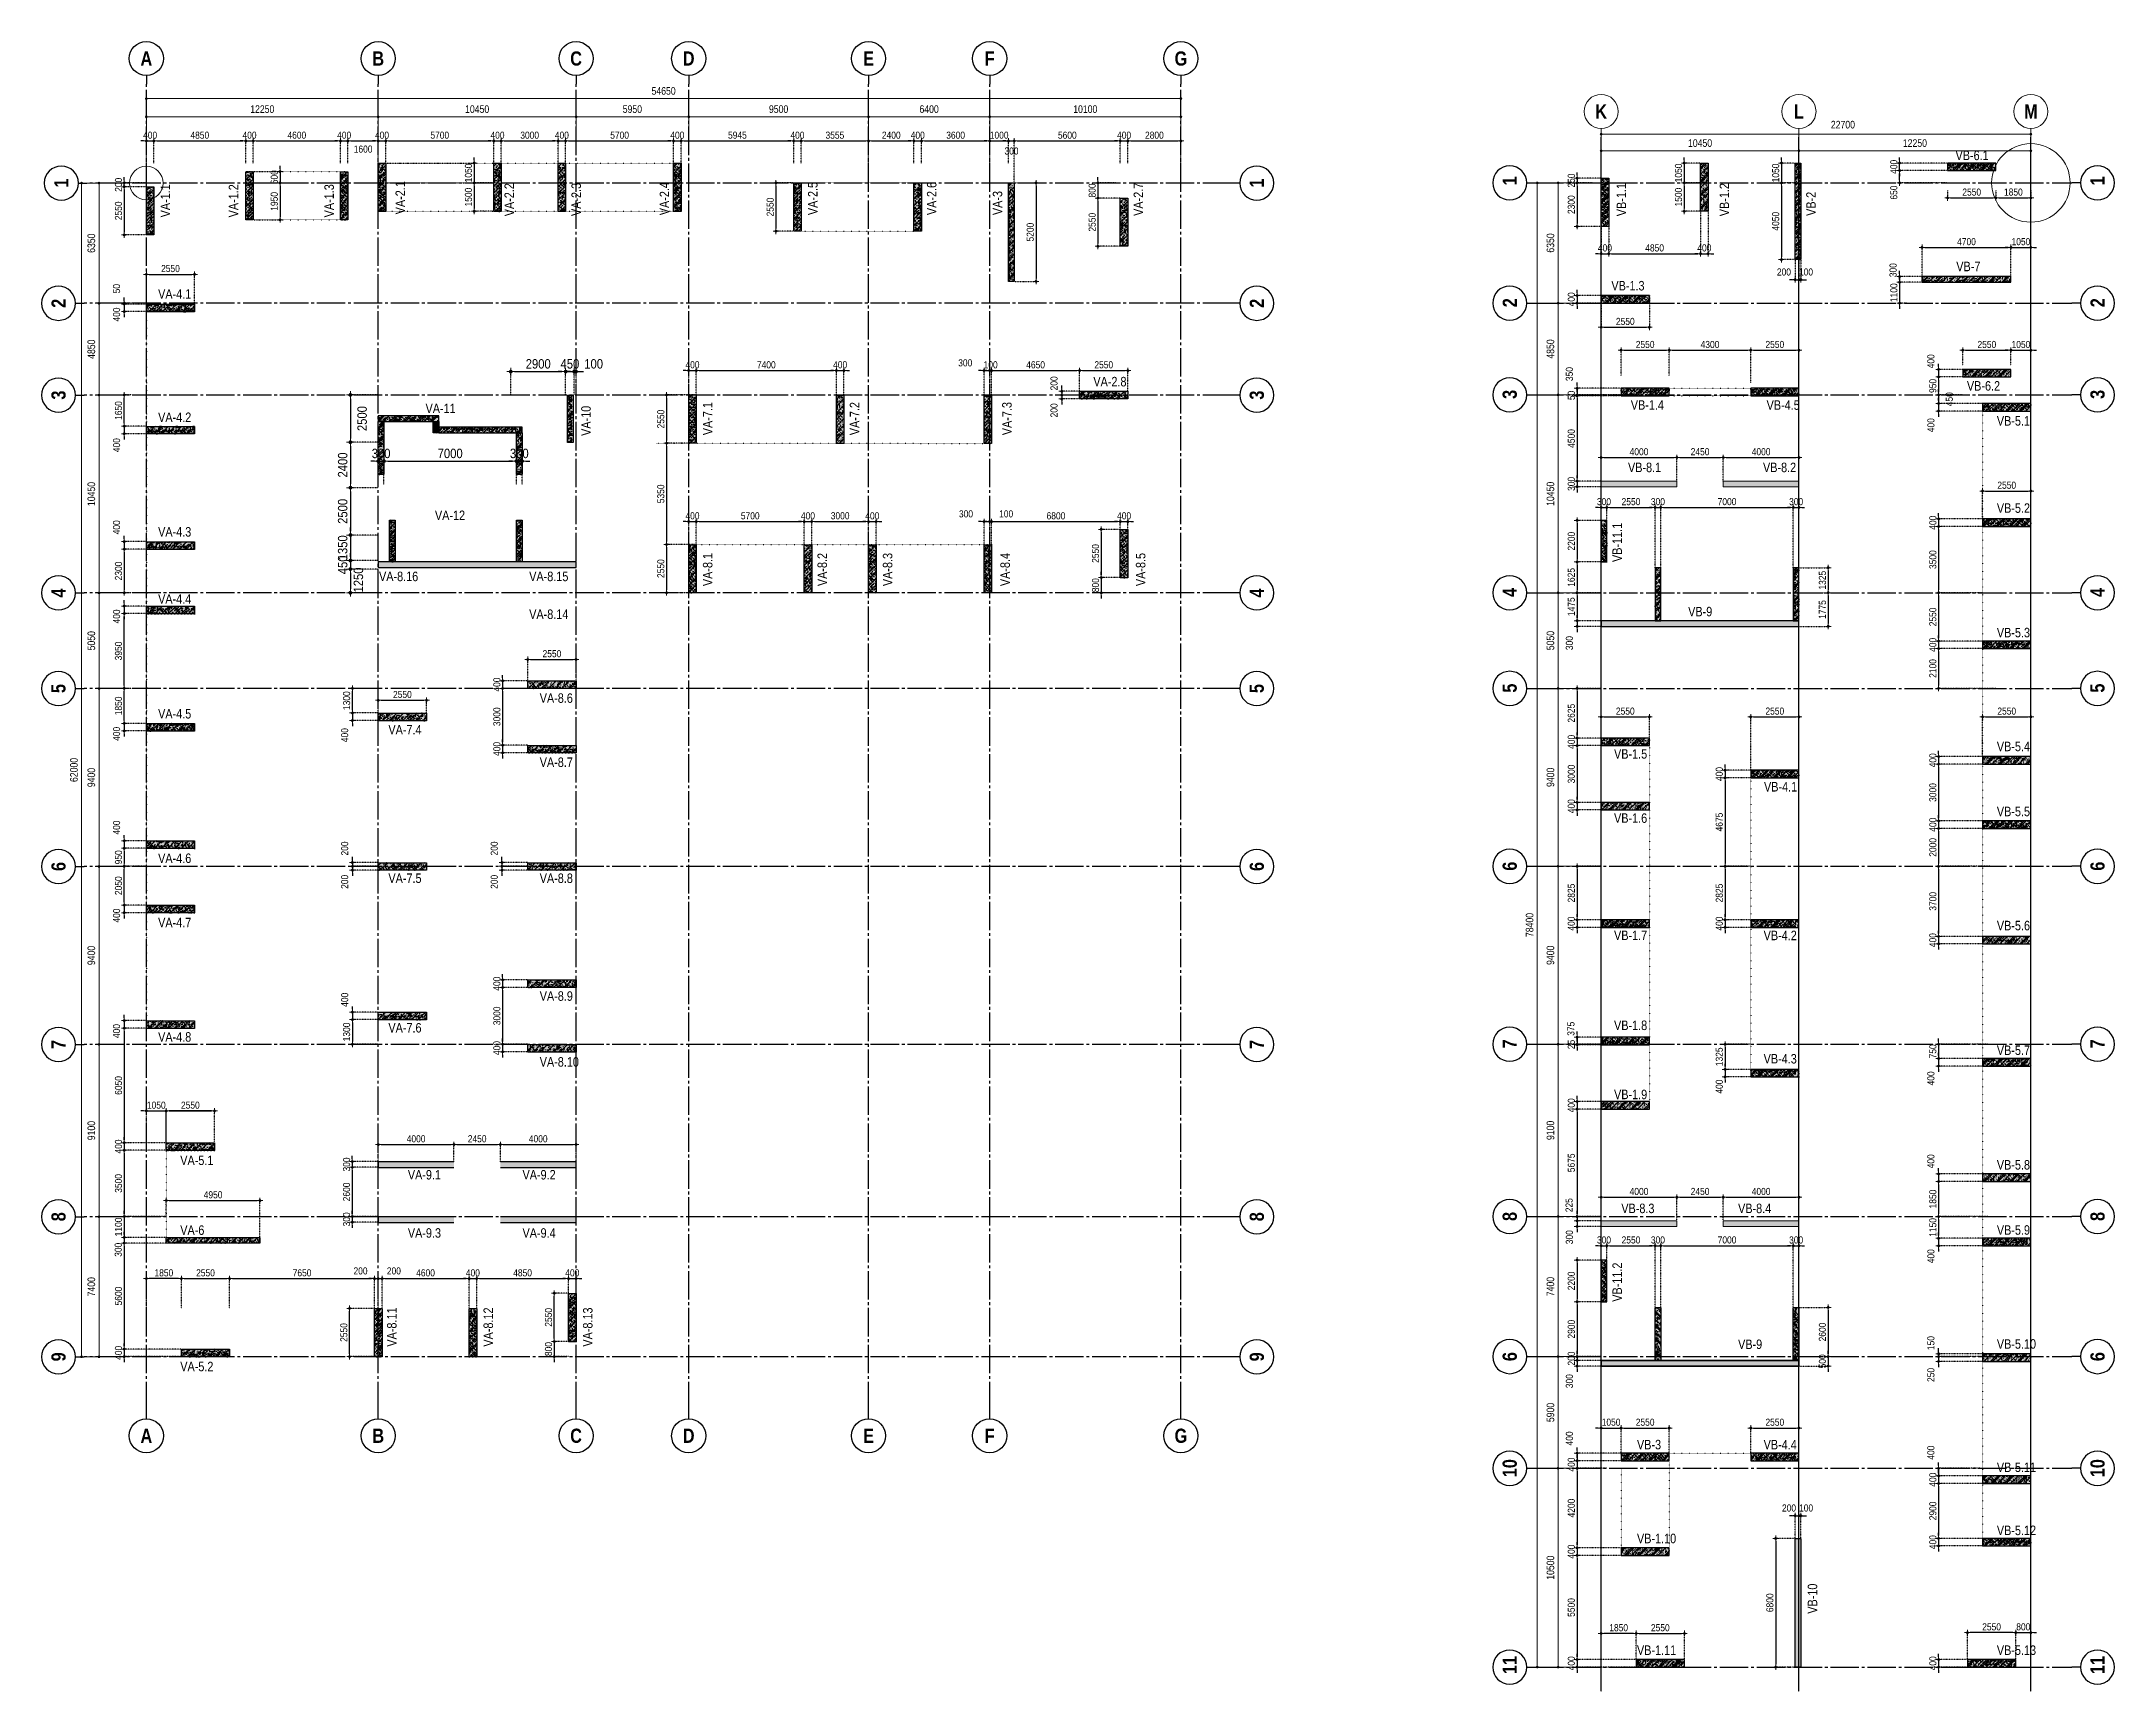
# Model space of a CAD drawing. Header units: millimetres. Extents: x -3973692 to -2843767, y 592734 to 838475.
# Drawn here: x -3354036 to -3244525, y 682540 to 769702 of the extents above; entities that cross this region are included whole.
import ezdxf
from ezdxf.enums import TextEntityAlignment as Align

# ---------------------------------------------------------------- set-up
doc = ezdxf.new("R2010")
doc.units = ezdxf.units.MM
doc.header["$MEASUREMENT"] = 0
doc.header["$PDMODE"] = 3
doc.header["$PDSIZE"] = -20
for name, pattern in [('CHG_XX_Luoi truc-Block A$0$MB_Luoi truc-150-TWA$0$Center101', [13, 10, -1, 1, -1]), ('CHG_XX_Luoi truc-Block B$0$MB_Luoi truc-150-TWB$0$Center101', [13, 10, -1, 1, -1]), ('DIVIDE2', [15.875, 6.35, -3.175, 0, -3.175, 0, -3.175]), ('DOT2', [0.125, 0, -0.125]), ('HIDDEN5', [2.8375, 1.25, -1.5875])]:
    doc.linetypes.add(name, pattern=pattern)
doc.layers.get('0').update_dxf_attribs({"lineweight": 9})
doc.layers.get('Defpoints').update_dxf_attribs({"color": 10, "lineweight": 0})
for name, color, linetype, lineweight in [("'S_General_Dim_1", 1, 'Continuous', 18), ("'S_General_Divide_3 Intermediate", 3, 'DIVIDE2', 40), ('CHG_XX_Cot_Block A-T2-3$0$DBAO', 3, 'Continuous', 13), ('CHG_XX_Cot_Block B-T2-3$0$Ap0302_PC', 150, 'Continuous', 9), ('CHG_XX_Cot_Block B-T2-3$0$DBAO', 3, 'Continuous', 13), ('CHG_XX_Luoi truc-Block A$0$Dim 200', 1, 'Continuous', 5), ('CHG_XX_Luoi truc-Block B$0$Dim 200', 1, 'Continuous', 5), ('TEXT', 7, 'Continuous', 15)]:
    doc.layers.add(name, color=color, linetype=linetype, lineweight=lineweight)
for name, color, linetype in [('CHG_XX_Cot_Block A-T2-3$0$mb_cot tang 4-8 twa$0$Concrete Hatch', 218, 'Continuous'), ('CHG_XX_Cot_Block A-T2-3$0$mb_cot tang 4-8 twa$0$Concrete Line', 6, 'Continuous'), ('CHG_XX_Cot_Block A-T2-3$0$mb_cot tang 4-8 twa$0$Concrete Solid', 216, 'Continuous'), ('CHG_XX_Cot_Block B-T2-3$0$MB_Cot tang 1$0$Concrete Hatch', 218, 'Continuous'), ('CHG_XX_Cot_Block B-T2-3$0$MB_Cot tang 1$0$Concrete Line', 6, 'Continuous'), ('CHG_XX_Cot_Block B-T2-3$0$MB_Cot tang 1$0$Concrete Solid', 216, 'Continuous'), ('CHG_XX_Cot_Block B-T2-3$0$mb_cot tang 4-8 twb$0$Concrete Hatch', 218, 'Continuous'), ('CHG_XX_Cot_Block B-T2-3$0$mb_cot tang 4-8 twb$0$Concrete Line', 6, 'Continuous'), ('CHG_XX_Cot_Block B-T2-3$0$mb_cot tang 4-8 twb$0$Concrete Solid', 216, 'Continuous'), ('CHG_XX_Luoi truc-Block A$0$MB_Luoi truc-150-TWA$0$Grid', 34, 'Continuous'), ('CHG_XX_Luoi truc-Block A$0$MB_Luoi truc-150-TWA$0$Grid Line', 251, 'CHG_XX_Luoi truc-Block A$0$MB_Luoi truc-150-TWA$0$Center101'), ('CHG_XX_Luoi truc-Block B$0$MB_Luoi truc-150-TWB$0$Grid', 34, 'Continuous'), ('CHG_XX_Luoi truc-Block B$0$MB_Luoi truc-150-TWB$0$Grid Line', 251, 'CHG_XX_Luoi truc-Block B$0$MB_Luoi truc-150-TWB$0$Center101'), ('dim', 1, 'Continuous')]:
    doc.layers.add(name, color=color, linetype=linetype)
doc.styles.add('arial', font='arial.ttf', dxfattribs={"width": 0.85})
doc.styles.add('CHG_XX_Luoi truc-Block A$0$MB_Luoi truc-150-TWA$0$Grid A-F$0$VNI-HelveCB', font='')
doc.styles.add('CHG_XX_Luoi truc-Block A$0$Star-HelCon', font='')
doc.styles.add('CHG_XX_Luoi truc-Block B$0$MB_Luoi truc-150-TWB$0$Grid A-F$0$VNI-HelveCB', font='')
doc.styles.add('CHG_XX_Luoi truc-Block B$0$Star-HelCon', font='')
doc.styles.add('TTP-HelCon', font='')
doc.styles.get('CHG_XX_Luoi truc-Block A$0$MB_Luoi truc-150-TWA$0$Grid A-F$0$VNI-HelveCB').set_extended_font_data('VNI-Helve-Condense', bold=True)
doc.styles.get('CHG_XX_Luoi truc-Block A$0$Star-HelCon').set_extended_font_data('VNI-Helve-Condense')
doc.styles.get('CHG_XX_Luoi truc-Block B$0$MB_Luoi truc-150-TWB$0$Grid A-F$0$VNI-HelveCB').set_extended_font_data('VNI-Helve-Condense', bold=True)
doc.styles.get('CHG_XX_Luoi truc-Block B$0$Star-HelCon').set_extended_font_data('VNI-Helve-Condense')
doc.styles.get('TTP-HelCon').set_extended_font_data('VNI-Helve-Condense')
doc.dimstyles.new('150', dxfattribs={"dimscale": 150, "dimtxt": 2.5, "dimasz": 1, "dimexe": 0, "dimexo": 0, "dimgap": 0.75, "dimtad": 1, "dimdec": 0, "dimzin": 9, "dimdsep": 46, "dimtxsty": 'arial', "dimblk1": 'DIMDOT', "dimblk2": 'DIMDOT', "dimsah": 1, "dimcen": 2, "dimdle": 3, "dimclre": 8, "dimclrt": 2, "dimadec": 0, "dimazin": 0, "dimtfac": 1, "dimtdec": 0, "dimtix": 1, "dimtmove": 2, "dimatfit": 3, "dimldrblk": 'DIMPIJL', "dimfxl": 1, "dimtvp": 1.8, "dimtolj": 1, "dimtzin": 0, "dimarcsym": 0})
doc.dimstyles.new('200', dxfattribs={"dimscale": 200, "dimtxt": 2.5, "dimasz": 1, "dimexe": 0, "dimexo": 0, "dimgap": 0.75, "dimtad": 1, "dimdec": 0, "dimrnd": 10, "dimzin": 9, "dimdsep": 46, "dimtxsty": 'arial', "dimblk1": 'DIMDOT', "dimblk2": 'DIMDOT', "dimsah": 1, "dimcen": 2, "dimdle": 3, "dimclre": 8, "dimclrt": 2, "dimadec": 0, "dimazin": 0, "dimtfac": 1, "dimtdec": 0, "dimtix": 1, "dimtmove": 2, "dimatfit": 3, "dimldrblk": 'DIMPIJL', "dimfxl": 1, "dimtvp": 1.8, "dimtolj": 1, "dimtzin": 0, "dimarcsym": 0})
doc.dimstyles.new('CHG_XX_Luoi truc-Block A$0$Dim 200', dxfattribs={"dimscale": 200, "dimtxt": 2, "dimasz": 0.7, "dimexe": 1, "dimexo": 1, "dimgap": 1, "dimtad": 1, "dimdec": 0, "dimzin": 12, "dimdsep": 46, "dimtxsty": 'CHG_XX_Luoi truc-Block A$0$Star-HelCon', "dimblk": 'CHG_XX_Luoi truc-Block A$0$_Dot', "dimcen": 1, "dimclrd": 256, "dimclre": 256, "dimclrt": 3, "dimadec": 0, "dimazin": 0, "dimtfac": 1, "dimtdec": 0, "dimtix": 1, "dimtmove": 2, "dimatfit": 3, "dimldrblk": 'CHG_XX_Luoi truc-Block A$0$HTT Arrow 30', "dimfxl": 1, "dimtolj": 1, "dimtzin": 0, "dimarcsym": 0})
doc.dimstyles.new('CHG_XX_Luoi truc-Block B$0$Dim 200', dxfattribs={"dimscale": 200, "dimtxt": 2, "dimasz": 0.7, "dimexe": 1, "dimexo": 1, "dimgap": 1, "dimtad": 1, "dimdec": 0, "dimzin": 12, "dimdsep": 46, "dimtxsty": 'CHG_XX_Luoi truc-Block B$0$Star-HelCon', "dimblk": 'CHG_XX_Luoi truc-Block B$0$_Dot', "dimcen": 1, "dimclrd": 256, "dimclre": 256, "dimclrt": 3, "dimadec": 0, "dimazin": 0, "dimtfac": 1, "dimtdec": 0, "dimtix": 1, "dimtmove": 2, "dimatfit": 3, "dimldrblk": 'CHG_XX_Luoi truc-Block B$0$HTT Arrow 30', "dimfxl": 1, "dimtolj": 1, "dimtzin": 0, "dimarcsym": 0})

msp = doc.modelspace()

# ---------------------------------------------------------------- blocks, each defined once
blk = doc.blocks.new('*U3016')
at = {"layer": 'CHG_XX_Luoi truc-Block A$0$MB_Luoi truc-150-TWA$0$Grid', "lineweight": -2}
for p, q in [((0, 470), (0, 467)), ((0, -3), (0, 0))]:
    blk.add_line(p, q, dxfattribs=at)
for centre in [(0, 476), (0, -9)]:
    blk.add_circle(centre, 6, dxfattribs=at)
at = {"layer": 'CHG_XX_Luoi truc-Block A$0$MB_Luoi truc-150-TWA$0$Grid Line'}
blk.add_line((0, 0), (0, 467), dxfattribs=at)
at = {"layer": 'CHG_XX_Luoi truc-Block A$0$MB_Luoi truc-150-TWA$0$Grid', "lineweight": -2, "style": 'CHG_XX_Luoi truc-Block A$0$MB_Luoi truc-150-TWA$0$Grid A-F$0$VNI-HelveCB'}
for tag, p in [('GRIDSUB', (0, 476)), ('GRID', (0, -9))]:
    blk.add_attdef(tag, text='', height=5, dxfattribs=at).set_placement(p, align=Align.MIDDLE)
blk = doc.blocks.new('*U3015')
at = {"layer": 'CHG_XX_Luoi truc-Block A$0$MB_Luoi truc-150-TWA$0$Grid', "lineweight": -2}
for p, q in [((0, 470), (0, 467)), ((0, -3), (0, 0))]:
    blk.add_line(p, q, dxfattribs=at)
for centre in [(0, 476), (0, -9)]:
    blk.add_circle(centre, 6, dxfattribs=at)
at = {"layer": 'CHG_XX_Luoi truc-Block A$0$MB_Luoi truc-150-TWA$0$Grid Line'}
blk.add_line((0, 0), (0, 467), dxfattribs=at)
at = {"layer": 'CHG_XX_Luoi truc-Block A$0$MB_Luoi truc-150-TWA$0$Grid', "lineweight": -2, "style": 'CHG_XX_Luoi truc-Block A$0$MB_Luoi truc-150-TWA$0$Grid A-F$0$VNI-HelveCB'}
for tag, p in [('GRIDSUB', (0, 476)), ('GRID', (0, -9))]:
    blk.add_attdef(tag, text='', height=5, dxfattribs=at).set_placement(p, align=Align.MIDDLE)
blk = doc.blocks.new('CHG_XX_Luoi truc-Block A$0$_Dot')
at = {"color": 0, "linetype": 'ByBlock', "lineweight": -2}
blk.add_line((-0.5, 0), (-1, 0), dxfattribs=at)
at = {"color": 0, "linetype": 'ByBlock', "const_width": 0.5}
blk.add_lwpolyline([(-0.25, 0, 1), (0.25, 0, 1)], format="xyb", close=True, dxfattribs=at)
blk = doc.blocks.new('*D2996')
at = {"layer": 'CHG_XX_Luoi truc-Block A$0$Dim 200', "lineweight": -2, "transparency": 16777216}
for p, q in [((-1678, 152260), (-2700, 152260)), ((-2500, 152120), (-2500, 146050)), ((-1678, 145910), (-2700, 145910))]:
    blk.add_line(p, q, dxfattribs=at)
at = {"layer": 'Defpoints', "color": 0, "transparency": 16777216}
for p in [(-1478, 152260), (-2500, 145910), (-1478, 145910)]:
    blk.add_point(p, dxfattribs=at)
at = {"layer": 'CHG_XX_Luoi truc-Block A$0$Dim 200', "lineweight": -2, "transparency": 16777216, "xscale": 140, "yscale": 140, "zscale": 140}
for p, rotation in [((-2500, 152260), 90), ((-2500, 145910), 270)]:
    blk.add_blockref('CHG_XX_Luoi truc-Block A$0$_Dot', p, dxfattribs=dict(at, rotation=rotation))
at = {"layer": 'CHG_XX_Luoi truc-Block A$0$Dim 200', "color": 3, "transparency": 16777216, "insert": (-2904, 149085), "char_height": 400, "attachment_point": 5, "rotation": 90, "style": 'CHG_XX_Luoi truc-Block A$0$Star-HelCon'}
blk.add_mtext('\\A1;6350', dxfattribs=at)
blk = doc.blocks.new('CHG_XX_Luoi truc-Block A$0$HTT Arrow 30')
blk.add_hatch(color=256).paths.add_polyline_path([(-2.5, 0.375), (-2.5, -0.375), (0, 0)])
at = {"color": 0, "linetype": 'ByBlock', "lineweight": -2}
for p, q in [((0, 0), (-2.5, 0.375)), ((-2.5, -0.375), (-2.5, 0.375)), ((0, 0), (-2.5, -0.375))]:
    blk.add_line(p, q, dxfattribs=at)
blk = doc.blocks.new('*D2997')
at = {"layer": 'CHG_XX_Luoi truc-Block A$0$Dim 200', "lineweight": -2, "transparency": 16777216}
for p, q in [((-1678, 145910), (-2700, 145910)), ((-2500, 145770), (-2500, 141200)), ((-1678, 141060), (-2700, 141060))]:
    blk.add_line(p, q, dxfattribs=at)
at = {"layer": 'Defpoints', "color": 0, "transparency": 16777216}
for p in [(-1478, 145910), (-2500, 141060), (-1478, 141060)]:
    blk.add_point(p, dxfattribs=at)
at = {"layer": 'CHG_XX_Luoi truc-Block A$0$Dim 200', "lineweight": -2, "transparency": 16777216, "xscale": 140, "yscale": 140, "zscale": 140}
for p, rotation in [((-2500, 145910), 90), ((-2500, 141060), 270)]:
    blk.add_blockref('CHG_XX_Luoi truc-Block A$0$_Dot', p, dxfattribs=dict(at, rotation=rotation))
at = {"layer": 'CHG_XX_Luoi truc-Block A$0$Dim 200', "color": 3, "transparency": 16777216, "insert": (-2904, 143485), "char_height": 400, "attachment_point": 5, "rotation": 90, "style": 'CHG_XX_Luoi truc-Block A$0$Star-HelCon'}
blk.add_mtext('\\A1;4850', dxfattribs=at)
blk = doc.blocks.new('*D2998')
at = {"layer": 'CHG_XX_Luoi truc-Block A$0$Dim 200', "lineweight": -2, "transparency": 16777216}
for p, q in [((-1678, 141060), (-2700, 141060)), ((-2500, 140920), (-2500, 130750)), ((-1678, 130610), (-2700, 130610))]:
    blk.add_line(p, q, dxfattribs=at)
at = {"layer": 'Defpoints', "color": 0, "transparency": 16777216}
for p in [(-1478, 141060), (-2500, 130610), (-1478, 130610)]:
    blk.add_point(p, dxfattribs=at)
at = {"layer": 'CHG_XX_Luoi truc-Block A$0$Dim 200', "lineweight": -2, "transparency": 16777216, "xscale": 140, "yscale": 140, "zscale": 140}
for p, rotation in [((-2500, 141060), 90), ((-2500, 130610), 270)]:
    blk.add_blockref('CHG_XX_Luoi truc-Block A$0$_Dot', p, dxfattribs=dict(at, rotation=rotation))
at = {"layer": 'CHG_XX_Luoi truc-Block A$0$Dim 200', "color": 3, "transparency": 16777216, "insert": (-2904, 135835), "char_height": 400, "attachment_point": 5, "rotation": 90, "style": 'CHG_XX_Luoi truc-Block A$0$Star-HelCon'}
blk.add_mtext('\\A1;10450', dxfattribs=at)
blk = doc.blocks.new('*D2999')
at = {"layer": 'CHG_XX_Luoi truc-Block A$0$Dim 200', "lineweight": -2, "transparency": 16777216}
for p, q in [((-1678, 130610), (-2700, 130610)), ((-2500, 130470), (-2500, 125700)), ((-1678, 125560), (-2700, 125560))]:
    blk.add_line(p, q, dxfattribs=at)
at = {"layer": 'Defpoints', "color": 0, "transparency": 16777216}
for p in [(-1478, 130610), (-2500, 125560), (-1478, 125560)]:
    blk.add_point(p, dxfattribs=at)
at = {"layer": 'CHG_XX_Luoi truc-Block A$0$Dim 200', "lineweight": -2, "transparency": 16777216, "xscale": 140, "yscale": 140, "zscale": 140}
for p, rotation in [((-2500, 130610), 90), ((-2500, 125560), 270)]:
    blk.add_blockref('CHG_XX_Luoi truc-Block A$0$_Dot', p, dxfattribs=dict(at, rotation=rotation))
at = {"layer": 'CHG_XX_Luoi truc-Block A$0$Dim 200', "color": 3, "transparency": 16777216, "insert": (-2904, 128085), "char_height": 400, "attachment_point": 5, "rotation": 90, "style": 'CHG_XX_Luoi truc-Block A$0$Star-HelCon'}
blk.add_mtext('\\A1;5050', dxfattribs=at)
blk = doc.blocks.new('*D3000')
at = {"layer": 'CHG_XX_Luoi truc-Block A$0$Dim 200', "lineweight": -2, "transparency": 16777216}
for p, q in [((-1678, 125560), (-2700, 125560)), ((-2500, 125420), (-2500, 116300)), ((-1828, 116160), (-2700, 116160))]:
    blk.add_line(p, q, dxfattribs=at)
at = {"layer": 'Defpoints', "color": 0, "transparency": 16777216}
for p in [(-1478, 125560), (-2500, 116160), (-1628, 116160)]:
    blk.add_point(p, dxfattribs=at)
at = {"layer": 'CHG_XX_Luoi truc-Block A$0$Dim 200', "lineweight": -2, "transparency": 16777216, "xscale": 140, "yscale": 140, "zscale": 140}
for p, rotation in [((-2500, 125560), 90), ((-2500, 116160), 270)]:
    blk.add_blockref('CHG_XX_Luoi truc-Block A$0$_Dot', p, dxfattribs=dict(at, rotation=rotation))
at = {"layer": 'CHG_XX_Luoi truc-Block A$0$Dim 200', "color": 3, "transparency": 16777216, "insert": (-2904, 120860), "char_height": 400, "attachment_point": 5, "rotation": 90, "style": 'CHG_XX_Luoi truc-Block A$0$Star-HelCon'}
blk.add_mtext('\\A1;9400', dxfattribs=at)
blk = doc.blocks.new('*D3001')
at = {"layer": 'CHG_XX_Luoi truc-Block A$0$Dim 200', "lineweight": -2, "transparency": 16777216}
for p, q in [((-1828, 116160), (-2700, 116160)), ((-2500, 116020), (-2500, 106900)), ((-1678, 106760), (-2700, 106760))]:
    blk.add_line(p, q, dxfattribs=at)
at = {"layer": 'Defpoints', "color": 0, "transparency": 16777216}
for p in [(-1628, 116160), (-2500, 106760), (-1478, 106760)]:
    blk.add_point(p, dxfattribs=at)
at = {"layer": 'CHG_XX_Luoi truc-Block A$0$Dim 200', "lineweight": -2, "transparency": 16777216, "xscale": 140, "yscale": 140, "zscale": 140}
for p, rotation in [((-2500, 116160), 90), ((-2500, 106760), 270)]:
    blk.add_blockref('CHG_XX_Luoi truc-Block A$0$_Dot', p, dxfattribs=dict(at, rotation=rotation))
at = {"layer": 'CHG_XX_Luoi truc-Block A$0$Dim 200', "color": 3, "transparency": 16777216, "insert": (-2904, 111460), "char_height": 400, "attachment_point": 5, "rotation": 90, "style": 'CHG_XX_Luoi truc-Block A$0$Star-HelCon'}
blk.add_mtext('\\A1;9400', dxfattribs=at)
blk = doc.blocks.new('*D3002')
at = {"layer": 'CHG_XX_Luoi truc-Block A$0$Dim 200', "lineweight": -2, "transparency": 16777216}
for p, q in [((-1678, 106760), (-2700, 106760)), ((-2500, 106620), (-2500, 97800)), ((-1678, 97660), (-2700, 97660))]:
    blk.add_line(p, q, dxfattribs=at)
at = {"layer": 'Defpoints', "color": 0, "transparency": 16777216}
for p in [(-1478, 106760), (-2500, 97660), (-1478, 97660)]:
    blk.add_point(p, dxfattribs=at)
at = {"layer": 'CHG_XX_Luoi truc-Block A$0$Dim 200', "lineweight": -2, "transparency": 16777216, "xscale": 140, "yscale": 140, "zscale": 140}
for p, rotation in [((-2500, 106760), 90), ((-2500, 97660), 270)]:
    blk.add_blockref('CHG_XX_Luoi truc-Block A$0$_Dot', p, dxfattribs=dict(at, rotation=rotation))
at = {"layer": 'CHG_XX_Luoi truc-Block A$0$Dim 200', "color": 3, "transparency": 16777216, "insert": (-2904, 102210), "char_height": 400, "attachment_point": 5, "rotation": 90, "style": 'CHG_XX_Luoi truc-Block A$0$Star-HelCon'}
blk.add_mtext('\\A1;9100', dxfattribs=at)
blk = doc.blocks.new('*D3003')
at = {"layer": 'CHG_XX_Luoi truc-Block A$0$Dim 200', "lineweight": -2, "transparency": 16777216}
for p, q in [((-1678, 97660), (-2700, 97660)), ((-2500, 97520), (-2500, 90400)), ((-1678, 90260), (-2700, 90260))]:
    blk.add_line(p, q, dxfattribs=at)
at = {"layer": 'Defpoints', "color": 0, "transparency": 16777216}
for p in [(-1478, 97660), (-2500, 90260), (-1478, 90260)]:
    blk.add_point(p, dxfattribs=at)
at = {"layer": 'CHG_XX_Luoi truc-Block A$0$Dim 200', "lineweight": -2, "transparency": 16777216, "xscale": 140, "yscale": 140, "zscale": 140}
for p, rotation in [((-2500, 97660), 90), ((-2500, 90260), 270)]:
    blk.add_blockref('CHG_XX_Luoi truc-Block A$0$_Dot', p, dxfattribs=dict(at, rotation=rotation))
at = {"layer": 'CHG_XX_Luoi truc-Block A$0$Dim 200', "color": 3, "transparency": 16777216, "insert": (-2904, 93960), "char_height": 400, "attachment_point": 5, "rotation": 90, "style": 'CHG_XX_Luoi truc-Block A$0$Star-HelCon'}
blk.add_mtext('\\A1;7400', dxfattribs=at)
blk = doc.blocks.new('*D3004')
at = {"layer": 'CHG_XX_Luoi truc-Block A$0$Dim 200', "lineweight": -2, "transparency": 16777216}
for p, q in [((-2389, 152260), (-3618, 152260)), ((-3418, 152120), (-3418, 90400)), ((-2354, 90260), (-3618, 90260))]:
    blk.add_line(p, q, dxfattribs=at)
at = {"layer": 'Defpoints', "color": 0, "transparency": 16777216}
for p in [(-2189, 152260), (-3418, 90260), (-2154, 90260)]:
    blk.add_point(p, dxfattribs=at)
at = {"layer": 'CHG_XX_Luoi truc-Block A$0$Dim 200', "lineweight": -2, "transparency": 16777216, "xscale": 140, "yscale": 140, "zscale": 140}
for p, rotation in [((-3418, 152260), 90), ((-3418, 90260), 270)]:
    blk.add_blockref('CHG_XX_Luoi truc-Block A$0$_Dot', p, dxfattribs=dict(at, rotation=rotation))
at = {"layer": 'CHG_XX_Luoi truc-Block A$0$Dim 200', "color": 3, "transparency": 16777216, "insert": (-3823, 121260), "char_height": 400, "attachment_point": 5, "rotation": 90, "style": 'CHG_XX_Luoi truc-Block A$0$Star-HelCon'}
blk.add_mtext('\\A1;62000', dxfattribs=at)
blk = doc.blocks.new('*D3005')
at = {"layer": 'CHG_XX_Luoi truc-Block A$0$Dim 200', "lineweight": -2, "transparency": 16777216}
for p, q in [((0, 154891), (0, 155960)), ((140, 155760), (12110, 155760)), ((12250, 154891), (12250, 155960))]:
    blk.add_line(p, q, dxfattribs=at)
at = {"layer": 'Defpoints', "color": 0, "transparency": 16777216}
for p in [(12250, 155760), (0, 154691), (12250, 154691)]:
    blk.add_point(p, dxfattribs=at)
at = {"layer": 'CHG_XX_Luoi truc-Block A$0$Dim 200', "lineweight": -2, "transparency": 16777216, "xscale": 140, "yscale": 140, "zscale": 140, "rotation": 180}
blk.add_blockref('CHG_XX_Luoi truc-Block A$0$_Dot', (0, 155760), dxfattribs=at)
at = {"layer": 'CHG_XX_Luoi truc-Block A$0$Dim 200', "lineweight": -2, "transparency": 16777216, "xscale": 140, "yscale": 140, "zscale": 140}
blk.add_blockref('CHG_XX_Luoi truc-Block A$0$_Dot', (12250, 155760), dxfattribs=at)
at = {"layer": 'CHG_XX_Luoi truc-Block A$0$Dim 200', "color": 3, "transparency": 16777216, "insert": (6125, 156164), "char_height": 400, "attachment_point": 5, "style": 'CHG_XX_Luoi truc-Block A$0$Star-HelCon'}
blk.add_mtext('\\A1;12250', dxfattribs=at)
blk = doc.blocks.new('*D3006')
at = {"layer": 'CHG_XX_Luoi truc-Block A$0$Dim 200', "lineweight": -2, "transparency": 16777216}
for p, q in [((12250, 154891), (12250, 155960)), ((12390, 155760), (22560, 155760)), ((22700, 154891), (22700, 155960))]:
    blk.add_line(p, q, dxfattribs=at)
at = {"layer": 'Defpoints', "color": 0, "transparency": 16777216}
for p in [(22700, 155760), (12250, 154691), (22700, 154691)]:
    blk.add_point(p, dxfattribs=at)
at = {"layer": 'CHG_XX_Luoi truc-Block A$0$Dim 200', "lineweight": -2, "transparency": 16777216, "xscale": 140, "yscale": 140, "zscale": 140, "rotation": 180}
blk.add_blockref('CHG_XX_Luoi truc-Block A$0$_Dot', (12250, 155760), dxfattribs=at)
at = {"layer": 'CHG_XX_Luoi truc-Block A$0$Dim 200', "lineweight": -2, "transparency": 16777216, "xscale": 140, "yscale": 140, "zscale": 140}
blk.add_blockref('CHG_XX_Luoi truc-Block A$0$_Dot', (22700, 155760), dxfattribs=at)
at = {"layer": 'CHG_XX_Luoi truc-Block A$0$Dim 200', "color": 3, "transparency": 16777216, "insert": (17475, 156164), "char_height": 400, "attachment_point": 5, "style": 'CHG_XX_Luoi truc-Block A$0$Star-HelCon'}
blk.add_mtext('\\A1;10450', dxfattribs=at)
blk = doc.blocks.new('*D3007')
at = {"layer": 'CHG_XX_Luoi truc-Block A$0$Dim 200', "lineweight": -2, "transparency": 16777216}
for p, q in [((22700, 154891), (22700, 155960)), ((22840, 155760), (28510, 155760)), ((28650, 154891), (28650, 155960))]:
    blk.add_line(p, q, dxfattribs=at)
at = {"layer": 'Defpoints', "color": 0, "transparency": 16777216}
for p in [(28650, 155760), (22700, 154691), (28650, 154691)]:
    blk.add_point(p, dxfattribs=at)
at = {"layer": 'CHG_XX_Luoi truc-Block A$0$Dim 200', "lineweight": -2, "transparency": 16777216, "xscale": 140, "yscale": 140, "zscale": 140, "rotation": 180}
blk.add_blockref('CHG_XX_Luoi truc-Block A$0$_Dot', (22700, 155760), dxfattribs=at)
at = {"layer": 'CHG_XX_Luoi truc-Block A$0$Dim 200', "lineweight": -2, "transparency": 16777216, "xscale": 140, "yscale": 140, "zscale": 140}
blk.add_blockref('CHG_XX_Luoi truc-Block A$0$_Dot', (28650, 155760), dxfattribs=at)
at = {"layer": 'CHG_XX_Luoi truc-Block A$0$Dim 200', "color": 3, "transparency": 16777216, "insert": (25675, 156164), "char_height": 400, "attachment_point": 5, "style": 'CHG_XX_Luoi truc-Block A$0$Star-HelCon'}
blk.add_mtext('\\A1;5950', dxfattribs=at)
blk = doc.blocks.new('*D3008')
at = {"layer": 'CHG_XX_Luoi truc-Block A$0$Dim 200', "lineweight": -2, "transparency": 16777216}
for p, q in [((28650, 154891), (28650, 155960)), ((28790, 155760), (38010, 155760)), ((38150, 154891), (38150, 155960))]:
    blk.add_line(p, q, dxfattribs=at)
at = {"layer": 'Defpoints', "color": 0, "transparency": 16777216}
for p in [(38150, 155760), (28650, 154691), (38150, 154691)]:
    blk.add_point(p, dxfattribs=at)
at = {"layer": 'CHG_XX_Luoi truc-Block A$0$Dim 200', "lineweight": -2, "transparency": 16777216, "xscale": 140, "yscale": 140, "zscale": 140, "rotation": 180}
blk.add_blockref('CHG_XX_Luoi truc-Block A$0$_Dot', (28650, 155760), dxfattribs=at)
at = {"layer": 'CHG_XX_Luoi truc-Block A$0$Dim 200', "lineweight": -2, "transparency": 16777216, "xscale": 140, "yscale": 140, "zscale": 140}
blk.add_blockref('CHG_XX_Luoi truc-Block A$0$_Dot', (38150, 155760), dxfattribs=at)
at = {"layer": 'CHG_XX_Luoi truc-Block A$0$Dim 200', "color": 3, "transparency": 16777216, "insert": (33400, 156164), "char_height": 400, "attachment_point": 5, "style": 'CHG_XX_Luoi truc-Block A$0$Star-HelCon'}
blk.add_mtext('\\A1;9500', dxfattribs=at)
blk = doc.blocks.new('*D3009')
at = {"layer": 'CHG_XX_Luoi truc-Block A$0$Dim 200', "lineweight": -2, "transparency": 16777216}
for p, q in [((38150, 154891), (38150, 155960)), ((38290, 155760), (44410, 155760)), ((44550, 154891), (44550, 155960))]:
    blk.add_line(p, q, dxfattribs=at)
at = {"layer": 'Defpoints', "color": 0, "transparency": 16777216}
for p in [(44550, 155760), (38150, 154691), (44550, 154691)]:
    blk.add_point(p, dxfattribs=at)
at = {"layer": 'CHG_XX_Luoi truc-Block A$0$Dim 200', "lineweight": -2, "transparency": 16777216, "xscale": 140, "yscale": 140, "zscale": 140, "rotation": 180}
blk.add_blockref('CHG_XX_Luoi truc-Block A$0$_Dot', (38150, 155760), dxfattribs=at)
at = {"layer": 'CHG_XX_Luoi truc-Block A$0$Dim 200', "lineweight": -2, "transparency": 16777216, "xscale": 140, "yscale": 140, "zscale": 140}
blk.add_blockref('CHG_XX_Luoi truc-Block A$0$_Dot', (44550, 155760), dxfattribs=at)
at = {"layer": 'CHG_XX_Luoi truc-Block A$0$Dim 200', "color": 3, "transparency": 16777216, "insert": (41350, 156164), "char_height": 400, "attachment_point": 5, "style": 'CHG_XX_Luoi truc-Block A$0$Star-HelCon'}
blk.add_mtext('\\A1;6400', dxfattribs=at)
blk = doc.blocks.new('*D3010')
at = {"layer": 'CHG_XX_Luoi truc-Block A$0$Dim 200', "lineweight": -2, "transparency": 16777216}
for p, q in [((0, 154891), (0, 156922)), ((140, 156722), (54510, 156722)), ((54650, 154891), (54650, 156922))]:
    blk.add_line(p, q, dxfattribs=at)
at = {"layer": 'Defpoints', "color": 0, "transparency": 16777216}
for p in [(54650, 156722), (0, 154691), (54650, 154691)]:
    blk.add_point(p, dxfattribs=at)
at = {"layer": 'CHG_XX_Luoi truc-Block A$0$Dim 200', "lineweight": -2, "transparency": 16777216, "xscale": 140, "yscale": 140, "zscale": 140, "rotation": 180}
blk.add_blockref('CHG_XX_Luoi truc-Block A$0$_Dot', (0, 156722), dxfattribs=at)
at = {"layer": 'CHG_XX_Luoi truc-Block A$0$Dim 200', "lineweight": -2, "transparency": 16777216, "xscale": 140, "yscale": 140, "zscale": 140}
blk.add_blockref('CHG_XX_Luoi truc-Block A$0$_Dot', (54650, 156722), dxfattribs=at)
at = {"layer": 'CHG_XX_Luoi truc-Block A$0$Dim 200', "color": 3, "transparency": 16777216, "insert": (27325, 157126), "char_height": 400, "attachment_point": 5, "style": 'CHG_XX_Luoi truc-Block A$0$Star-HelCon'}
blk.add_mtext('\\A1;54650', dxfattribs=at)
blk = doc.blocks.new('*D3012')
at = {"layer": 'CHG_XX_Luoi truc-Block A$0$Dim 200', "lineweight": -2, "transparency": 16777216}
for p, q in [((44550, 154891), (44550, 155960)), ((44690, 155760), (54510, 155760)), ((54650, 154891), (54650, 155960))]:
    blk.add_line(p, q, dxfattribs=at)
at = {"layer": 'Defpoints', "color": 0, "transparency": 16777216}
for p in [(54650, 155760), (44550, 154691), (54650, 154691)]:
    blk.add_point(p, dxfattribs=at)
at = {"layer": 'CHG_XX_Luoi truc-Block A$0$Dim 200', "lineweight": -2, "transparency": 16777216, "xscale": 140, "yscale": 140, "zscale": 140, "rotation": 180}
blk.add_blockref('CHG_XX_Luoi truc-Block A$0$_Dot', (44550, 155760), dxfattribs=at)
at = {"layer": 'CHG_XX_Luoi truc-Block A$0$Dim 200', "lineweight": -2, "transparency": 16777216, "xscale": 140, "yscale": 140, "zscale": 140}
blk.add_blockref('CHG_XX_Luoi truc-Block A$0$_Dot', (54650, 155760), dxfattribs=at)
at = {"layer": 'CHG_XX_Luoi truc-Block A$0$Dim 200', "color": 3, "transparency": 16777216, "insert": (49600, 156164), "char_height": 400, "attachment_point": 5, "style": 'CHG_XX_Luoi truc-Block A$0$Star-HelCon'}
blk.add_mtext('\\A1;10100', dxfattribs=at)
blk = doc.blocks.new('*U3014')
at = {"layer": 'CHG_XX_Luoi truc-Block A$0$MB_Luoi truc-150-TWA$0$Grid', "lineweight": -2}
for p, q in [((0, 407), (0, 404)), ((0, -3), (0, 0))]:
    blk.add_line(p, q, dxfattribs=at)
for centre in [(0, 413), (0, -9)]:
    blk.add_circle(centre, 6, dxfattribs=at)
at = {"layer": 'CHG_XX_Luoi truc-Block A$0$MB_Luoi truc-150-TWA$0$Grid Line'}
blk.add_line((0, 0), (0, 404), dxfattribs=at)
at = {"layer": 'CHG_XX_Luoi truc-Block A$0$MB_Luoi truc-150-TWA$0$Grid', "lineweight": -2, "style": 'CHG_XX_Luoi truc-Block A$0$MB_Luoi truc-150-TWA$0$Grid A-F$0$VNI-HelveCB'}
for tag, p in [('GRIDSUB', (0, 413)), ('GRID', (0, -9))]:
    blk.add_attdef(tag, text='', height=5, dxfattribs=at).set_placement(p, align=Align.MIDDLE)
blk = doc.blocks.new('*U3013')
at = {"layer": 'CHG_XX_Luoi truc-Block A$0$MB_Luoi truc-150-TWA$0$Grid', "lineweight": -2}
for p, q in [((0, 406), (0, 403)), ((0, -3), (0, 0))]:
    blk.add_line(p, q, dxfattribs=at)
for centre in [(0, 412), (0, -9)]:
    blk.add_circle(centre, 6, dxfattribs=at)
at = {"layer": 'CHG_XX_Luoi truc-Block A$0$MB_Luoi truc-150-TWA$0$Grid Line'}
blk.add_line((0, 0), (0, 403), dxfattribs=at)
at = {"layer": 'CHG_XX_Luoi truc-Block A$0$MB_Luoi truc-150-TWA$0$Grid', "lineweight": -2, "style": 'CHG_XX_Luoi truc-Block A$0$MB_Luoi truc-150-TWA$0$Grid A-F$0$VNI-HelveCB'}
for tag, p in [('GRIDSUB', (0, 412)), ('GRID', (0, -9))]:
    blk.add_attdef(tag, text='', height=5, dxfattribs=at).set_placement(p, align=Align.MIDDLE)
blk = doc.blocks.new('*U2990')
at = {"layer": 'CHG_XX_Cot_Block A-T2-3$0$mb_cot tang 4-8 twa$0$Concrete Hatch'}
h = blk.add_hatch(dxfattribs=at)
h.set_pattern_fill('CONCRETE', color=256, scale=50, style=0, pattern_type=2)
h.set_pattern_definition([(45, (-1800, -50), (-176.777, 176.777), []), (45, (-1800, 1e-13), (-353.55, 353.55), []), (50, (-1800, -50), (358.63, -31.376), [37.5, -412.5]), (355, (-1800, -50), (-69.376, 376.096), [30, -330]), (100.451, (-1770.1, -52.6), (289.255, 344.72), [31.87, -350.57]), (46.184, (-1800, 50), (533.62, -82.76), [56.25, -618.75]), (96.636, (-1755.53, 43.1), (467.33, 487.06), [47.8, -525.86]), (351.184, (-1800, 50), (467.33, 487.06), [45, -495]), (21, (-1750, 25), (298.454, -201.31), [37.5, -412.5]), (326, (-1750, 25), (121.66, 362.575), [30, -330]), (71.451, (-1725.13, 8.22), (420.11, 161.265), [31.87, -350.57]), (37.5, (-1800, -50), (6.08, 166.447), [0, -326, 0, -335, 0, -331.25]), (7.5, (-1800, -50), (131.535, 197.206), [0, -191, 0, -318.5, 0, -126.25]), (327.5, (-1911.5, -50), (266.911, -11.2774), [0, -125, 0, -390, 0, -517.5]), (317.5, (-1961.5, -50), (291.593, 50.052), [0, -162.5, 0, -259, 0, -367.5]), (0, (-1625, 125), (0, 875), [87.5, -787.5]), (0, (-1362.5, 300), (0, 875), [87.5, -787.5]), (0, (-1537.5, 650), (0, 875), [87.5, -350, 87.5, -350]), (90, (-1625, 125), (-875, 5e-14), [87.5, -787.5]), (90, (-1537.5, 650), (-875, 5e-14), [87.5, -787.5]), (90, (-1275, 300), (-875, 5e-14), [87.5, -787.5]), (90, (-1100, 562.5), (-875, 5e-14), [87.5, -787.5]), (135, (-1537.5, 125), (-875.02, 9e-14), [123.76, -1113.7]), (135, (-1450, 650), (-875.02, 9e-14), [123.76, -1113.7]), (45, (-1362.5, 300), (9e-14, 875.02), [123.76, -247.49, 123.76, -742.46]), (0, (-1975, -50), (87.5, 87.5), [-175, 0])])
h.paths.add_polyline_path([(-2150, 200), (-2150, -200), (400, -200), (400, 200)])
at = {"layer": 'CHG_XX_Cot_Block A-T2-3$0$mb_cot tang 4-8 twa$0$Concrete Solid'}
blk.add_hatch(color=256, dxfattribs=at).paths.add_polyline_path([(-2150, 200), (-2150, -200), (400, -200), (400, 200)])
at = {"layer": 'CHG_XX_Cot_Block A-T2-3$0$mb_cot tang 4-8 twa$0$Concrete Line'}
blk.add_lwpolyline([(-2150, 200), (-2150, -200), (400, -200), (400, 200)], close=True, dxfattribs=at)
blk = doc.blocks.new('*U2979')
at = {"layer": 'CHG_XX_Cot_Block A-T2-3$0$mb_cot tang 4-8 twa$0$Concrete Hatch'}
h = blk.add_hatch(dxfattribs=at)
h.set_pattern_fill('CONCRETE', color=256, scale=50, style=0, pattern_type=2)
h.set_pattern_definition([(45, (-1800, -150), (-176.777, 176.777), []), (45, (-1800, -100), (-353.55, 353.55), []), (50, (-1800, -150), (358.63, -31.376), [37.5, -412.5]), (355, (-1800, -150), (-69.376, 376.096), [30, -330]), (100.451, (-1770.1, -152.6), (289.255, 344.72), [31.87, -350.57]), (46.184, (-1800, -50), (533.62, -82.76), [56.25, -618.75]), (96.636, (-1755.53, -56.9), (467.33, 487.06), [47.8, -525.86]), (351.184, (-1800, -50), (467.33, 487.06), [45, -495]), (21, (-1750, -75), (298.454, -201.31), [37.5, -412.5]), (326, (-1750, -75), (121.66, 362.575), [30, -330]), (71.451, (-1725.13, -91.78), (420.11, 161.265), [31.87, -350.57]), (37.5, (-1800, -150), (6.08, 166.447), [0, -326, 0, -335, 0, -331.25]), (7.5, (-1800, -150), (131.535, 197.206), [0, -191, 0, -318.5, 0, -126.25]), (327.5, (-1911.5, -150), (266.911, -11.2774), [0, -125, 0, -390, 0, -517.5]), (317.5, (-1961.5, -150), (291.593, 50.052), [0, -162.5, 0, -259, 0, -367.5]), (0, (-1625, 25), (0, 875), [87.5, -787.5]), (0, (-1362.5, 200), (0, 875), [87.5, -787.5]), (0, (-1537.5, 550), (0, 875), [87.5, -350, 87.5, -350]), (90, (-1625, 25), (-875, 5e-14), [87.5, -787.5]), (90, (-1537.5, 550), (-875, 5e-14), [87.5, -787.5]), (90, (-1275, 200), (-875, 5e-14), [87.5, -787.5]), (90, (-1100, 462.5), (-875, 5e-14), [87.5, -787.5]), (135, (-1537.5, 25), (-875.02, 9e-14), [123.76, -1113.7]), (135, (-1450, 550), (-875.02, 9e-14), [123.76, -1113.7]), (45, (-1362.5, 200), (9e-14, 875.02), [123.76, -247.49, 123.76, -742.46]), (0, (-1975, -150), (87.5, 87.5), [-175, 0])])
h.paths.add_polyline_path([(-2150, 150), (-2150, -250), (400, -250), (400, 150)])
at = {"layer": 'CHG_XX_Cot_Block A-T2-3$0$mb_cot tang 4-8 twa$0$Concrete Solid'}
blk.add_hatch(color=256, dxfattribs=at).paths.add_polyline_path([(-2150, 150), (-2150, -250), (400, -250), (400, 150)])
at = {"layer": 'CHG_XX_Cot_Block A-T2-3$0$mb_cot tang 4-8 twa$0$Concrete Line'}
blk.add_lwpolyline([(-2150, 150), (-2150, -250), (400, -250), (400, 150)], close=True, dxfattribs=at)
blk = doc.blocks.new('*U2986')
at = {"layer": 'CHG_XX_Cot_Block A-T2-3$0$mb_cot tang 4-8 twa$0$Concrete Hatch'}
h = blk.add_hatch(dxfattribs=at)
h.set_pattern_fill('CONCRETE', color=256, scale=50, style=0, pattern_type=2)
h.set_pattern_definition([(45, (250, -2500), (-176.777, 176.777), []), (45, (250, -2450), (-353.55, 353.55), []), (50, (250, -2500), (358.63, -31.376), [37.5, -412.5]), (355, (250, -2500), (-69.376, 376.096), [30, -330]), (100.451, (279.9, -2502.6), (289.255, 344.72), [31.87, -350.57]), (46.184, (250, -2400), (533.62, -82.76), [56.25, -618.75]), (96.636, (294.47, -2406.9), (467.33, 487.06), [47.81, -525.86]), (351.184, (250, -2400), (467.33, 487.06), [45, -495]), (21, (300, -2425), (298.454, -201.31), [37.5, -412.5]), (326, (300, -2425), (121.66, 362.575), [30, -330]), (71.451, (324.87, -2441.78), (420.11, 161.265), [31.87, -350.57]), (37.5, (250, -2500), (6.08, 166.447), [0, -326, 0, -335, 0, -331.25]), (7.5, (250, -2500), (131.535, 197.206), [0, -191, 0, -318.5, 0, -126.25]), (327.5, (138.5, -2500), (266.911, -11.2774), [0, -125, 0, -390, 0, -517.5]), (317.5, (88.5, -2500), (291.593, 50.052), [0, -162.5, 0, -259, 0, -367.5]), (0, (425, -2325), (0, 875), [87.5, -787.5]), (0, (687.5, -2150), (0, 875), [87.5, -787.5]), (0, (512.5, -1800), (0, 875), [87.5, -350, 87.5, -350]), (90, (425, -2325), (-875, 5e-14), [87.5, -787.5]), (90, (512.5, -1800), (-875, 5e-14), [87.5, -787.5]), (90, (775, -2150), (-875, 5e-14), [87.5, -787.5]), (90, (950, -1887.5), (-875, 5e-14), [87.5, -787.5]), (135, (512.5, -2325), (-875.02, 9e-14), [123.76, -1113.7]), (135, (600, -1800), (-875.02, 9e-14), [123.76, -1113.7]), (45, (687.5, -2150), (9e-14, 875.02), [123.76, -247.49, 123.76, -742.46]), (0, (75, -2500), (87.5, 87.5), [-175, 0])])
h.paths.add_polyline_path([(-50, 50), (-50, -2500), (350, -2500), (350, 50)])
at = {"layer": 'CHG_XX_Cot_Block A-T2-3$0$mb_cot tang 4-8 twa$0$Concrete Solid'}
blk.add_hatch(color=256, dxfattribs=at).paths.add_polyline_path([(-50, 50), (-50, -2500), (350, -2500), (350, 50)])
at = {"layer": 'CHG_XX_Cot_Block A-T2-3$0$mb_cot tang 4-8 twa$0$Concrete Line'}
blk.add_lwpolyline([(-50, 50), (-50, -2500), (350, -2500), (350, 50)], close=True, dxfattribs=at)
blk = doc.blocks.new('*U2991')
at = {"layer": 'CHG_XX_Cot_Block A-T2-3$0$mb_cot tang 4-8 twa$0$Concrete Hatch'}
h = blk.add_hatch(dxfattribs=at)
h.set_pattern_fill('CONCRETE', color=256, scale=50, style=0, pattern_type=2)
h.set_pattern_definition([(45, (-400, -150), (-176.777, 176.777), []), (45, (-400, -100), (-353.55, 353.55), []), (50, (-400, -150), (358.63, -31.376), [37.5, -412.5]), (355, (-400, -150), (-69.38, 376.1), [30, -330]), (100.451, (-370.1, -152.6), (289.255, 344.72), [31.87, -350.57]), (46.184, (-400, -50), (533.62, -82.76), [56.25, -618.75]), (96.636, (-355.53, -56.9), (467.33, 487.06), [47.8, -525.86]), (351.184, (-400, -50), (467.33, 487.06), [45, -495]), (21, (-350, -75), (298.454, -201.31), [37.5, -412.5]), (326, (-350, -75), (121.66, 362.575), [30, -330]), (71.451, (-325.13, -91.78), (420.11, 161.265), [31.87, -350.57]), (37.5, (-400, -150), (6.08, 166.447), [0, -326, 0, -335, 0, -331.25]), (7.5, (-400, -150), (131.535, 197.206), [0, -191, 0, -318.5, 0, -126.25]), (327.5, (-511.5, -150), (266.911, -11.277), [0, -125, 0, -390, 0, -517.5]), (317.5, (-561.5, -150), (291.593, 50.052), [0, -162.5, 0, -259, 0, -367.5]), (0, (-225, 25), (0, 875), [87.5, -787.5]), (0, (37.5, 200), (0, 875), [87.5, -787.5]), (0, (-137.5, 550), (0, 875), [87.5, -350, 87.5, -350]), (90, (-225, 25), (-875, 5e-14), [87.5, -787.5]), (90, (-137.5, 550), (-875, 5e-14), [87.5, -787.5]), (90, (125, 200), (-875, 5e-14), [87.5, -787.5]), (90, (300, 462.5), (-875, 5e-14), [87.5, -787.5]), (135, (-137.5, 25), (-875.02, 9e-14), [123.76, -1113.7]), (135, (-50, 550), (-875.02, 9e-14), [123.76, -1113.7]), (45, (37.5, 200), (9e-14, 875.02), [123.76, -247.49, 123.76, -742.46]), (0, (-575, -150), (87.5, 87.5), [-175, 0])])
h.paths.add_polyline_path([(-1450, 150), (-1450, -250), (1100, -250), (1100, 150)])
at = {"layer": 'CHG_XX_Cot_Block A-T2-3$0$mb_cot tang 4-8 twa$0$Concrete Solid'}
blk.add_hatch(color=256, dxfattribs=at).paths.add_polyline_path([(-1450, 150), (-1450, -250), (1100, -250), (1100, 150)])
at = {"layer": 'CHG_XX_Cot_Block A-T2-3$0$mb_cot tang 4-8 twa$0$Concrete Line'}
blk.add_lwpolyline([(-1450, 150), (-1450, -250), (1100, -250), (1100, 150)], close=True, dxfattribs=at)
blk = doc.blocks.new('*U2992')
at = {"layer": 'CHG_XX_Cot_Block A-T2-3$0$mb_cot tang 4-8 twa$0$Concrete Hatch'}
h = blk.add_hatch(dxfattribs=at)
h.set_pattern_fill('CONCRETE', color=256, scale=50, style=0, pattern_type=2)
h.set_pattern_definition([(45, (-400, -250), (-176.777, 176.777), []), (45, (-400, -200), (-353.55, 353.55), []), (50, (-400, -250), (358.63, -31.376), [37.5, -412.5]), (355, (-400, -250), (-69.38, 376.1), [30, -330]), (100.451, (-370.1, -252.6), (289.255, 344.72), [31.87, -350.57]), (46.184, (-400, -150), (533.62, -82.76), [56.25, -618.75]), (96.636, (-355.53, -156.9), (467.33, 487.06), [47.8, -525.86]), (351.184, (-400, -150), (467.33, 487.06), [45, -495]), (21, (-350, -175), (298.454, -201.31), [37.5, -412.5]), (326, (-350, -175), (121.66, 362.575), [30, -330]), (71.451, (-325.13, -191.78), (420.11, 161.265), [31.87, -350.57]), (37.5, (-400, -250), (6.08, 166.447), [0, -326, 0, -335, 0, -331.25]), (7.5, (-400, -250), (131.535, 197.206), [0, -191, 0, -318.5, 0, -126.25]), (327.5, (-511.5, -250), (266.911, -11.277), [0, -125, 0, -390, 0, -517.5]), (317.5, (-561.5, -250), (291.593, 50.052), [0, -162.5, 0, -259, 0, -367.5]), (0, (-225, -75), (0, 875), [87.5, -787.5]), (0, (37.5, 100), (0, 875), [87.5, -787.5]), (0, (-137.5, 450), (0, 875), [87.5, -350, 87.5, -350]), (90, (-225, -75), (-875, 5e-14), [87.5, -787.5]), (90, (-137.5, 450), (-875, 5e-14), [87.5, -787.5]), (90, (125, 100), (-875, 5e-14), [87.5, -787.5]), (90, (300, 362.5), (-875, 5e-14), [87.5, -787.5]), (135, (-137.5, -75), (-875.02, 9e-14), [123.76, -1113.7]), (135, (-50, 450), (-875.02, 9e-14), [123.76, -1113.7]), (45, (37.5, 100), (9e-14, 875.02), [123.76, -247.49, 123.76, -742.46]), (0, (-575, -250), (87.5, 87.5), [-175, 0])])
h.paths.add_polyline_path([(-1450, 100), (-1450, -300), (1100, -300), (1100, 100)])
at = {"layer": 'CHG_XX_Cot_Block A-T2-3$0$mb_cot tang 4-8 twa$0$Concrete Solid'}
blk.add_hatch(color=256, dxfattribs=at).paths.add_polyline_path([(-1450, 100), (-1450, -300), (1100, -300), (1100, 100)])
at = {"layer": 'CHG_XX_Cot_Block A-T2-3$0$mb_cot tang 4-8 twa$0$Concrete Line'}
blk.add_lwpolyline([(-1450, 100), (-1450, -300), (1100, -300), (1100, 100)], close=True, dxfattribs=at)
blk = doc.blocks.new('*U2980')
at = {"layer": 'CHG_XX_Cot_Block A-T2-3$0$mb_cot tang 4-8 twa$0$Concrete Hatch'}
h = blk.add_hatch(dxfattribs=at)
h.set_pattern_fill('CONCRETE', color=256, scale=50, style=0, pattern_type=2)
h.set_pattern_definition([(45, (50, -100), (-176.777, 176.777), []), (45, (50, -50), (-353.55, 353.55), []), (50, (50, -100), (358.63, -31.376), [37.5, -412.5]), (355, (50, -100), (-69.38, 376.1), [30, -330]), (100.45, (79.9, -102.6), (289.255, 344.72), [31.87, -350.57]), (46.184, (50, 2e-13), (533.62, -82.76), [56.25, -618.75]), (96.636, (94.47, -6.9), (467.33, 487.06), [47.8, -525.86]), (351.184, (50, 2e-13), (467.33, 487.06), [45, -495]), (21, (100, -25), (298.454, -201.31), [37.5, -412.5]), (326, (100, -25), (121.66, 362.58), [30, -330]), (71.45, (124.87, -41.78), (420.11, 161.265), [31.87, -350.57]), (37.5, (50, -100), (6.08, 166.447), [0, -326, 0, -335, 0, -331.25]), (7.5, (50, -100), (131.535, 197.206), [0, -191, 0, -318.5, 0, -126.25]), (327.5, (-61.5, -100), (266.911, -11.277), [0, -125, 0, -390, 0, -517.5]), (317.5, (-111.5, -100), (291.593, 50.052), [0, -162.5, 0, -259, 0, -367.5]), (0, (225, 75), (0, 875), [87.5, -787.5]), (0, (487.5, 250), (0, 875), [87.5, -787.5]), (0, (312.5, 600), (0, 875), [87.5, -350, 87.5, -350]), (90, (225, 75), (-875, 5e-14), [87.5, -787.5]), (90, (312.5, 600), (-875, 5e-14), [87.5, -787.5]), (90, (575, 250), (-875, 5e-14), [87.5, -787.5]), (90, (750, 512.5), (-875, 5e-14), [87.5, -787.5]), (135, (312.5, 75), (-875.02, 9e-14), [123.76, -1113.7]), (135, (400, 600), (-875.02, 9e-14), [123.76, -1113.7]), (45, (487.5, 250), (9e-14, 875.02), [123.76, -247.49, 123.76, -742.46]), (0, (-125, -100), (87.5, 87.5), [-175, 0])])
h.paths.add_polyline_path([(-150, 1250), (-150, -1300), (250, -1300), (250, 1250)])
at = {"layer": 'CHG_XX_Cot_Block A-T2-3$0$mb_cot tang 4-8 twa$0$Concrete Solid'}
blk.add_hatch(color=256, dxfattribs=at).paths.add_polyline_path([(-150, 1250), (-150, -1300), (250, -1300), (250, 1250)])
at = {"layer": 'CHG_XX_Cot_Block A-T2-3$0$mb_cot tang 4-8 twa$0$Concrete Line'}
blk.add_lwpolyline([(-150, 1250), (-150, -1300), (250, -1300), (250, 1250)], close=True, dxfattribs=at)
blk = doc.blocks.new('*U2978')
at = {"layer": 'CHG_XX_Cot_Block A-T2-3$0$mb_cot tang 4-8 twa$0$Concrete Hatch'}
h = blk.add_hatch(dxfattribs=at)
h.set_pattern_fill('CONCRETE', color=256, scale=50, style=0, pattern_type=2)
h.set_pattern_definition([(45, (8900, -50), (-176.777, 176.777), []), (45, (8900, 1e-13), (-353.553, 353.553), []), (50, (8900, -50), (358.63, -31.376), [37.5, -412.5]), (355, (8900, -50), (-69.376, 376.096), [30, -330]), (100.4514, (8929.9, -52.6), (289.255, 344.72), [31.87, -350.571]), (46.184, (8900, 50), (533.62, -82.76), [56.25, -618.75]), (96.6356, (8944.47, 43.1), (467.33, 487.06), [47.805, -525.856]), (351.184, (8900, 50), (467.33, 487.06), [45, -495]), (21, (8950, 25), (298.4535, -201.309), [37.5, -412.5]), (326, (8950, 25), (121.658, 362.575), [30, -330]), (71.4514, (8974.87, 8.22), (420.111, 161.265), [31.87, -350.571]), (37.5, (8900, -50), (6.08, 166.447), [0, -326, 0, -335, 0, -331.25]), (7.5, (8900, -50), (131.5348, 197.206), [0, -191, 0, -318.5, 0, -126.25]), (327.5, (8788.5, -50), (266.9112, -11.2774), [0, -125, 0, -390, 0, -517.5]), (317.5, (8738.5, -50), (291.593, 50.0525), [0, -162.5, 0, -259, 0, -367.5]), (0, (9075, 125), (0, 875), [87.5, -787.5]), (0, (9337.5, 300), (0, 875), [87.5, -787.5]), (0, (9162.5, 650), (0, 875), [87.5, -350, 87.5, -350]), (90, (9075, 125), (-875, 5e-14), [87.5, -787.5]), (90, (9162.5, 650), (-875, 5e-14), [87.5, -787.5]), (90, (9425, 300), (-875, 5e-14), [87.5, -787.5]), (90, (9600, 562.5), (-875, 5e-14), [87.5, -787.5]), (135, (9162.5, 125), (-875.016, 9e-14), [123.76, -1113.7]), (135, (9250, 650), (-875.016, 9e-14), [123.76, -1113.7]), (45, (9337.5, 300), (9e-14, 875.016), [123.76, -247.485, 123.76, -742.455]), (0, (8725, -50), (87.5, 87.5), [-175, 0])])
h.paths.add_polyline_path([(-750, 150), (-750, -150), (9700, -150), (9700, 150)])
at = {"layer": 'CHG_XX_Cot_Block A-T2-3$0$mb_cot tang 4-8 twa$0$Concrete Solid'}
blk.add_hatch(color=256, dxfattribs=at).paths.add_polyline_path([(-750, 150), (-750, -150), (9700, -150), (9700, 150)])
at = {"layer": 'CHG_XX_Cot_Block A-T2-3$0$mb_cot tang 4-8 twa$0$Concrete Line'}
blk.add_lwpolyline([(-750, 150), (-750, -150), (9700, -150), (9700, 150)], close=True, dxfattribs=at)
blk = doc.blocks.new('*U2983')
at = {"layer": 'CHG_XX_Cot_Block A-T2-3$0$mb_cot tang 4-8 twa$0$Concrete Hatch'}
h = blk.add_hatch(dxfattribs=at)
h.set_pattern_fill('CONCRETE', color=256, scale=50, style=0, pattern_type=2)
h.set_pattern_definition([(45, (3050, -50), (-176.777, 176.777), []), (45, (3050, 1e-13), (-353.55, 353.55), []), (50, (3050, -50), (358.63, -31.376), [37.5, -412.5]), (355, (3050, -50), (-69.376, 376.096), [30, -330]), (100.451, (3079.9, -52.6), (289.255, 344.72), [31.87, -350.57]), (46.184, (3050, 50), (533.62, -82.76), [56.25, -618.75]), (96.636, (3094.47, 43.1), (467.33, 487.06), [47.805, -525.86]), (351.184, (3050, 50), (467.33, 487.06), [45, -495]), (21, (3100, 25), (298.454, -201.31), [37.5, -412.5]), (326, (3100, 25), (121.658, 362.575), [30, -330]), (71.451, (3124.87, 8.22), (420.11, 161.265), [31.87, -350.57]), (37.5, (3050, -50), (6.08, 166.447), [0, -326, 0, -335, 0, -331.25]), (7.5, (3050, -50), (131.535, 197.206), [0, -191, 0, -318.5, 0, -126.25]), (327.5, (2938.5, -50), (266.911, -11.2774), [0, -125, 0, -390, 0, -517.5]), (317.5, (2888.5, -50), (291.593, 50.052), [0, -162.5, 0, -259, 0, -367.5]), (0, (3225, 125), (0, 875), [87.5, -787.5]), (0, (3487.5, 300), (0, 875), [87.5, -787.5]), (0, (3312.5, 650), (0, 875), [87.5, -350, 87.5, -350]), (90, (3225, 125), (-875, 5e-14), [87.5, -787.5]), (90, (3312.5, 650), (-875, 5e-14), [87.5, -787.5]), (90, (3575, 300), (-875, 5e-14), [87.5, -787.5]), (90, (3750, 562.5), (-875, 5e-14), [87.5, -787.5]), (135, (3312.5, 125), (-875.02, 9e-14), [123.76, -1113.7]), (135, (3400, 650), (-875.02, 9e-14), [123.76, -1113.7]), (45, (3487.5, 300), (9e-14, 875.02), [123.76, -247.485, 123.76, -742.455]), (0, (2875, -50), (87.5, 87.5), [-175, 0])])
h.paths.add_polyline_path([(-50, 150), (-50, -150), (3150, -150), (3150, 150)])
at = {"layer": 'CHG_XX_Cot_Block A-T2-3$0$mb_cot tang 4-8 twa$0$Concrete Solid'}
blk.add_hatch(color=256, dxfattribs=at).paths.add_polyline_path([(-50, 150), (-50, -150), (3150, -150), (3150, 150)])
at = {"layer": 'CHG_XX_Cot_Block A-T2-3$0$mb_cot tang 4-8 twa$0$Concrete Line'}
blk.add_lwpolyline([(-50, 150), (-50, -150), (3150, -150), (3150, 150)], close=True, dxfattribs=at)
blk = doc.blocks.new('*U2984')
at = {"layer": 'CHG_XX_Cot_Block A-T2-3$0$mb_cot tang 4-8 twa$0$Concrete Hatch'}
h = blk.add_hatch(dxfattribs=at)
h.set_pattern_fill('CONCRETE', color=256, scale=50, style=0, pattern_type=2)
h.set_pattern_definition([(45, (4250, -50), (-176.777, 176.777), []), (45, (4250, 1e-13), (-353.553, 353.553), []), (50, (4250, -50), (358.63, -31.376), [37.5, -412.5]), (355, (4250, -50), (-69.376, 376.096), [30, -330]), (100.451, (4279.9, -52.6), (289.255, 344.72), [31.87, -350.57]), (46.184, (4250, 50), (533.62, -82.76), [56.25, -618.75]), (96.636, (4294.47, 43.1), (467.33, 487.06), [47.805, -525.856]), (351.184, (4250, 50), (467.33, 487.06), [45, -495]), (21, (4300, 25), (298.454, -201.31), [37.5, -412.5]), (326, (4300, 25), (121.658, 362.575), [30, -330]), (71.451, (4324.87, 8.22), (420.11, 161.265), [31.87, -350.57]), (37.5, (4250, -50), (6.08, 166.447), [0, -326, 0, -335, 0, -331.25]), (7.5, (4250, -50), (131.535, 197.206), [0, -191, 0, -318.5, 0, -126.25]), (327.5, (4138.5, -50), (266.9112, -11.2774), [0, -125, 0, -390, 0, -517.5]), (317.5, (4088.5, -50), (291.593, 50.052), [0, -162.5, 0, -259, 0, -367.5]), (0, (4425, 125), (0, 875), [87.5, -787.5]), (0, (4687.5, 300), (0, 875), [87.5, -787.5]), (0, (4512.5, 650), (0, 875), [87.5, -350, 87.5, -350]), (90, (4425, 125), (-875, 5e-14), [87.5, -787.5]), (90, (4512.5, 650), (-875, 5e-14), [87.5, -787.5]), (90, (4775, 300), (-875, 5e-14), [87.5, -787.5]), (90, (4950, 562.5), (-875, 5e-14), [87.5, -787.5]), (135, (4512.5, 125), (-875.02, 9e-14), [123.76, -1113.7]), (135, (4600, 650), (-875.02, 9e-14), [123.76, -1113.7]), (45, (4687.5, 300), (9e-14, 875.02), [123.76, -247.485, 123.76, -742.455]), (0, (4075, -50), (87.5, 87.5), [-175, 0])])
h.paths.add_polyline_path([(-50, 150), (-50, -150), (4350, -150), (4350, 150)])
at = {"layer": 'CHG_XX_Cot_Block A-T2-3$0$mb_cot tang 4-8 twa$0$Concrete Solid'}
blk.add_hatch(color=256, dxfattribs=at).paths.add_polyline_path([(-50, 150), (-50, -150), (4350, -150), (4350, 150)])
at = {"layer": 'CHG_XX_Cot_Block A-T2-3$0$mb_cot tang 4-8 twa$0$Concrete Line'}
blk.add_lwpolyline([(-50, 150), (-50, -150), (4350, -150), (4350, 150)], close=True, dxfattribs=at)
blk = doc.blocks.new('*U2989')
at = {"layer": 'CHG_XX_Cot_Block A-T2-3$0$mb_cot tang 4-8 twa$0$Concrete Hatch'}
h = blk.add_hatch(dxfattribs=at)
h.set_pattern_fill('CONCRETE', color=256, scale=50, style=0, pattern_type=2)
h.set_pattern_definition([(45, (2050, -50), (-176.777, 176.777), []), (45, (2050, 1e-13), (-353.55, 353.55), []), (50, (2050, -50), (358.63, -31.376), [37.5, -412.5]), (355, (2050, -50), (-69.376, 376.096), [30, -330]), (100.451, (2079.9, -52.6), (289.255, 344.72), [31.87, -350.57]), (46.184, (2050, 50), (533.62, -82.76), [56.25, -618.75]), (96.636, (2094.47, 43.1), (467.33, 487.06), [47.8, -525.86]), (351.184, (2050, 50), (467.33, 487.06), [45, -495]), (21, (2100, 25), (298.454, -201.31), [37.5, -412.5]), (326, (2100, 25), (121.66, 362.575), [30, -330]), (71.451, (2124.87, 8.22), (420.11, 161.265), [31.87, -350.57]), (37.5, (2050, -50), (6.08, 166.447), [0, -326, 0, -335, 0, -331.25]), (7.5, (2050, -50), (131.535, 197.206), [0, -191, 0, -318.5, 0, -126.25]), (327.5, (1938.5, -50), (266.911, -11.277), [0, -125, 0, -390, 0, -517.5]), (317.5, (1888.5, -50), (291.593, 50.052), [0, -162.5, 0, -259, 0, -367.5]), (0, (2225, 125), (0, 875), [87.5, -787.5]), (0, (2487.5, 300), (0, 875), [87.5, -787.5]), (0, (2312.5, 650), (0, 875), [87.5, -350, 87.5, -350]), (90, (2225, 125), (-875, 5e-14), [87.5, -787.5]), (90, (2312.5, 650), (-875, 5e-14), [87.5, -787.5]), (90, (2575, 300), (-875, 5e-14), [87.5, -787.5]), (90, (2750, 562.5), (-875, 5e-14), [87.5, -787.5]), (135, (2312.5, 125), (-875.02, 9e-14), [123.76, -1113.7]), (135, (2400, 650), (-875.02, 9e-14), [123.76, -1113.7]), (45, (2487.5, 300), (9e-14, 875.02), [123.76, -247.49, 123.76, -742.46]), (0, (1875, -50), (87.5, 87.5), [-175, 0])])
h.paths.add_polyline_path([(-50, 150), (-50, -150), (2150, -150), (2150, 150)])
at = {"layer": 'CHG_XX_Cot_Block A-T2-3$0$mb_cot tang 4-8 twa$0$Concrete Solid'}
blk.add_hatch(color=256, dxfattribs=at).paths.add_polyline_path([(-50, 150), (-50, -150), (2150, -150), (2150, 150)])
at = {"layer": 'CHG_XX_Cot_Block A-T2-3$0$mb_cot tang 4-8 twa$0$Concrete Line'}
blk.add_lwpolyline([(-50, 150), (-50, -150), (2150, -150), (2150, 150)], close=True, dxfattribs=at)
blk = doc.blocks.new('*U2981')
at = {"layer": 'CHG_XX_Cot_Block A-T2-3$0$mb_cot tang 4-8 twa$0$Concrete Hatch'}
h = blk.add_hatch(dxfattribs=at)
h.set_pattern_fill('CONCRETE', color=256, scale=50, style=0, pattern_type=2)
h.set_pattern_definition([(45, (2650, -50), (-176.777, 176.777), []), (45, (2650, 1e-13), (-353.55, 353.55), []), (50, (2650, -50), (358.63, -31.376), [37.5, -412.5]), (355, (2650, -50), (-69.376, 376.096), [30, -330]), (100.451, (2679.9, -52.6), (289.255, 344.72), [31.87, -350.57]), (46.184, (2650, 50), (533.62, -82.76), [56.25, -618.75]), (96.636, (2694.47, 43.1), (467.33, 487.06), [47.805, -525.86]), (351.184, (2650, 50), (467.33, 487.06), [45, -495]), (21, (2700, 25), (298.454, -201.31), [37.5, -412.5]), (326, (2700, 25), (121.66, 362.575), [30, -330]), (71.451, (2724.87, 8.22), (420.11, 161.265), [31.87, -350.57]), (37.5, (2650, -50), (6.08, 166.447), [0, -326, 0, -335, 0, -331.25]), (7.5, (2650, -50), (131.535, 197.206), [0, -191, 0, -318.5, 0, -126.25]), (327.5, (2538.5, -50), (266.911, -11.2774), [0, -125, 0, -390, 0, -517.5]), (317.5, (2488.5, -50), (291.593, 50.052), [0, -162.5, 0, -259, 0, -367.5]), (0, (2825, 125), (0, 875), [87.5, -787.5]), (0, (3087.5, 300), (0, 875), [87.5, -787.5]), (0, (2912.5, 650), (0, 875), [87.5, -350, 87.5, -350]), (90, (2825, 125), (-875, 5e-14), [87.5, -787.5]), (90, (2912.5, 650), (-875, 5e-14), [87.5, -787.5]), (90, (3175, 300), (-875, 5e-14), [87.5, -787.5]), (90, (3350, 562.5), (-875, 5e-14), [87.5, -787.5]), (135, (2912.5, 125), (-875.02, 9e-14), [123.76, -1113.7]), (135, (3000, 650), (-875.02, 9e-14), [123.76, -1113.7]), (45, (3087.5, 300), (9e-14, 875.02), [123.76, -247.485, 123.76, -742.455]), (0, (2475, -50), (87.5, 87.5), [-175, 0])])
h.paths.add_polyline_path([(-50, 150), (-50, -150), (2750, -150), (2750, 150)])
at = {"layer": 'CHG_XX_Cot_Block A-T2-3$0$mb_cot tang 4-8 twa$0$Concrete Solid'}
blk.add_hatch(color=256, dxfattribs=at).paths.add_polyline_path([(-50, 150), (-50, -150), (2750, -150), (2750, 150)])
at = {"layer": 'CHG_XX_Cot_Block A-T2-3$0$mb_cot tang 4-8 twa$0$Concrete Line'}
blk.add_lwpolyline([(-50, 150), (-50, -150), (2750, -150), (2750, 150)], close=True, dxfattribs=at)
blk = doc.blocks.new('*U2982')
at = {"layer": 'CHG_XX_Cot_Block A-T2-3$0$mb_cot tang 4-8 twa$0$Concrete Hatch'}
h = blk.add_hatch(dxfattribs=at)
h.set_pattern_fill('CONCRETE', color=256, scale=50, style=0, pattern_type=2)
h.set_pattern_definition([(45, (-150, -50), (-176.78, 176.78), []), (45, (-150, 1e-13), (-353.55, 353.55), []), (50, (-150, -50), (358.63, -31.38), [37.5, -412.5]), (355, (-150, -50), (-69.38, 376.1), [30, -330]), (100.45, (-120.1, -52.6), (289.25, 344.72), [31.87, -350.57]), (46.18, (-150, 50), (533.6, -82.76), [56.25, -618.75]), (96.64, (-105.53, 43.1), (467.33, 487.06), [47.8, -525.86]), (351.18, (-150, 50), (467.33, 487.06), [45, -495]), (21, (-100, 25), (298.45, -201.3), [37.5, -412.5]), (326, (-100, 25), (121.66, 362.58), [30, -330]), (71.45, (-75.13, 8.22), (420.1, 161.27), [31.87, -350.57]), (37.5, (-150, -50), (6.08, 166.447), [0, -326, 0, -335, 0, -331.25]), (7.5, (-150, -50), (131.535, 197.206), [0, -191, 0, -318.5, 0, -126.25]), (327.5, (-261.5, -50), (266.91, -11.277), [0, -125, 0, -390, 0, -517.5]), (317.5, (-311.5, -50), (291.59, 50.05), [0, -162.5, 0, -259, 0, -367.5]), (0, (25, 125), (0, 875), [87.5, -787.5]), (0, (287.5, 300), (0, 875), [87.5, -787.5]), (0, (112.5, 650), (0, 875), [87.5, -350, 87.5, -350]), (90, (25, 125), (-875, 5e-14), [87.5, -787.5]), (90, (112.5, 650), (-875, 5e-14), [87.5, -787.5]), (90, (375, 300), (-875, 5e-14), [87.5, -787.5]), (90, (550, 562.5), (-875, 5e-14), [87.5, -787.5]), (135, (112.5, 125), (-875, 9e-14), [123.76, -1113.7]), (135, (200, 650), (-875, 9e-14), [123.76, -1113.7]), (45, (287.5, 300), (9e-14, 875), [123.76, -247.49, 123.76, -742.46]), (0, (-325, -50), (87.5, 87.5), [-175, 0])])
h.paths.add_polyline_path([(-350, 150), (-350, -150), (250, -150), (250, 150)])
at = {"layer": 'CHG_XX_Cot_Block A-T2-3$0$mb_cot tang 4-8 twa$0$Concrete Solid'}
blk.add_hatch(color=256, dxfattribs=at).paths.add_polyline_path([(-350, 150), (-350, -150), (250, -150), (250, 150)])
at = {"layer": 'CHG_XX_Cot_Block A-T2-3$0$mb_cot tang 4-8 twa$0$Concrete Line'}
blk.add_lwpolyline([(-350, 150), (-350, -150), (250, -150), (250, 150)], close=True, dxfattribs=at)
blk = doc.blocks.new('*U2987')
at = {"layer": 'CHG_XX_Cot_Block A-T2-3$0$mb_cot tang 4-8 twa$0$Concrete Hatch'}
h = blk.add_hatch(dxfattribs=at)
h.set_pattern_fill('CONCRETE', color=256, scale=50, style=0, pattern_type=2)
h.set_pattern_definition([(45, (1000, -150), (-176.777, 176.777), []), (45, (1000, -100), (-353.55, 353.55), []), (50, (1000, -150), (358.63, -31.376), [37.5, -412.5]), (355, (1000, -150), (-69.376, 376.096), [30, -330]), (100.451, (1029.9, -152.6), (289.255, 344.72), [31.87, -350.57]), (46.184, (1000, -50), (533.62, -82.76), [56.25, -618.75]), (96.636, (1044.47, -56.9), (467.33, 487.06), [47.8, -525.86]), (351.184, (1000, -50), (467.33, 487.06), [45, -495]), (21, (1050, -75), (298.454, -201.31), [37.5, -412.5]), (326, (1050, -75), (121.66, 362.575), [30, -330]), (71.451, (1074.87, -91.78), (420.11, 161.265), [31.87, -350.57]), (37.5, (1000, -150), (6.08, 166.447), [0, -326, 0, -335, 0, -331.25]), (7.5, (1000, -150), (131.535, 197.206), [0, -191, 0, -318.5, 0, -126.25]), (327.5, (888.5, -150), (266.911, -11.277), [0, -125, 0, -390, 0, -517.5]), (317.5, (838.5, -150), (291.593, 50.052), [0, -162.5, 0, -259, 0, -367.5]), (0, (1175, 25), (0, 875), [87.5, -787.5]), (0, (1437.5, 200), (0, 875), [87.5, -787.5]), (0, (1262.5, 550), (0, 875), [87.5, -350, 87.5, -350]), (90, (1175, 25), (-875, 5e-14), [87.5, -787.5]), (90, (1262.5, 550), (-875, 5e-14), [87.5, -787.5]), (90, (1525, 200), (-875, 5e-14), [87.5, -787.5]), (90, (1700, 462.5), (-875, 5e-14), [87.5, -787.5]), (135, (1262.5, 25), (-875.02, 9e-14), [123.76, -1113.7]), (135, (1350, 550), (-875.02, 9e-14), [123.76, -1113.7]), (45, (1437.5, 200), (9e-14, 875.02), [123.76, -247.49, 123.76, -742.46]), (0, (825, -150), (87.5, 87.5), [-175, 0])])
h.paths.add_polyline_path([(-750, 150), (-750, -250), (1800, -250), (1800, 150)])
at = {"layer": 'CHG_XX_Cot_Block A-T2-3$0$mb_cot tang 4-8 twa$0$Concrete Solid'}
blk.add_hatch(color=256, dxfattribs=at).paths.add_polyline_path([(-750, 150), (-750, -250), (1800, -250), (1800, 150)])
at = {"layer": 'CHG_XX_Cot_Block A-T2-3$0$mb_cot tang 4-8 twa$0$Concrete Line'}
blk.add_lwpolyline([(-750, 150), (-750, -250), (1800, -250), (1800, 150)], close=True, dxfattribs=at)
blk = doc.blocks.new('*U2988')
at = {"layer": 'CHG_XX_Cot_Block A-T2-3$0$mb_cot tang 4-8 twa$0$Concrete Hatch'}
h = blk.add_hatch(dxfattribs=at)
h.set_pattern_fill('CONCRETE', color=256, scale=50, style=0, pattern_type=2)
h.set_pattern_definition([(45, (1000, -250), (-176.777, 176.777), []), (45, (1000, -200), (-353.55, 353.55), []), (50, (1000, -250), (358.63, -31.376), [37.5, -412.5]), (355, (1000, -250), (-69.376, 376.096), [30, -330]), (100.451, (1029.9, -252.6), (289.255, 344.72), [31.87, -350.57]), (46.184, (1000, -150), (533.62, -82.76), [56.25, -618.75]), (96.636, (1044.47, -156.9), (467.33, 487.06), [47.8, -525.86]), (351.184, (1000, -150), (467.33, 487.06), [45, -495]), (21, (1050, -175), (298.454, -201.31), [37.5, -412.5]), (326, (1050, -175), (121.66, 362.575), [30, -330]), (71.451, (1074.87, -191.78), (420.11, 161.265), [31.87, -350.57]), (37.5, (1000, -250), (6.08, 166.447), [0, -326, 0, -335, 0, -331.25]), (7.5, (1000, -250), (131.535, 197.206), [0, -191, 0, -318.5, 0, -126.25]), (327.5, (888.5, -250), (266.911, -11.277), [0, -125, 0, -390, 0, -517.5]), (317.5, (838.5, -250), (291.593, 50.052), [0, -162.5, 0, -259, 0, -367.5]), (0, (1175, -75), (0, 875), [87.5, -787.5]), (0, (1437.5, 100), (0, 875), [87.5, -787.5]), (0, (1262.5, 450), (0, 875), [87.5, -350, 87.5, -350]), (90, (1175, -75), (-875, 5e-14), [87.5, -787.5]), (90, (1262.5, 450), (-875, 5e-14), [87.5, -787.5]), (90, (1525, 100), (-875, 5e-14), [87.5, -787.5]), (90, (1700, 362.5), (-875, 5e-14), [87.5, -787.5]), (135, (1262.5, -75), (-875.02, 9e-14), [123.76, -1113.7]), (135, (1350, 450), (-875.02, 9e-14), [123.76, -1113.7]), (45, (1437.5, 100), (9e-14, 875.02), [123.76, -247.49, 123.76, -742.46]), (0, (825, -250), (87.5, 87.5), [-175, 0])])
h.paths.add_polyline_path([(-750, 100), (-750, -300), (1800, -300), (1800, 100)])
at = {"layer": 'CHG_XX_Cot_Block A-T2-3$0$mb_cot tang 4-8 twa$0$Concrete Solid'}
blk.add_hatch(color=256, dxfattribs=at).paths.add_polyline_path([(-750, 100), (-750, -300), (1800, -300), (1800, 100)])
at = {"layer": 'CHG_XX_Cot_Block A-T2-3$0$mb_cot tang 4-8 twa$0$Concrete Line'}
blk.add_lwpolyline([(-750, 100), (-750, -300), (1800, -300), (1800, 100)], close=True, dxfattribs=at)
blk = doc.blocks.new('*U2985')
at = {"layer": 'CHG_XX_Cot_Block A-T2-3$0$mb_cot tang 4-8 twa$0$Concrete Hatch'}
h = blk.add_hatch(dxfattribs=at)
h.set_pattern_fill('CONCRETE', color=256, scale=50, style=0, pattern_type=2)
h.set_pattern_definition([(45, (3650, -50), (-176.777, 176.777), []), (45, (3650, 1e-14), (-353.553, 353.553), []), (50, (3650, -50), (358.63, -31.376), [37.5, -412.5]), (355, (3650, -50), (-69.376, 376.096), [30, -330]), (100.451, (3679.9, -52.6), (289.255, 344.72), [31.87, -350.57]), (46.184, (3650, 50), (533.62, -82.76), [56.25, -618.75]), (96.636, (3694.47, 43.1), (467.33, 487.06), [47.805, -525.856]), (351.184, (3650, 50), (467.33, 487.06), [45, -495]), (21, (3700, 25), (298.454, -201.31), [37.5, -412.5]), (326, (3700, 25), (121.658, 362.575), [30, -330]), (71.451, (3724.87, 8.22), (420.11, 161.265), [31.87, -350.57]), (37.5, (3650, -50), (6.08, 166.447), [0, -326, 0, -335, 0, -331.25]), (7.5, (3650, -50), (131.535, 197.206), [0, -191, 0, -318.5, 0, -126.25]), (327.5, (3538.5, -50), (266.9112, -11.2774), [0, -125, 0, -390, 0, -517.5]), (317.5, (3488.5, -50), (291.593, 50.052), [0, -162.5, 0, -259, 0, -367.5]), (0, (3825, 125), (0, 875), [87.5, -787.5]), (0, (4087.5, 300), (0, 875), [87.5, -787.5]), (0, (3912.5, 650), (0, 875), [87.5, -350, 87.5, -350]), (90, (3825, 125), (-875, 5e-14), [87.5, -787.5]), (90, (3912.5, 650), (-875, 5e-14), [87.5, -787.5]), (90, (4175, 300), (-875, 5e-14), [87.5, -787.5]), (90, (4350, 562.5), (-875, 5e-14), [87.5, -787.5]), (135, (3912.5, 125), (-875.02, 9e-14), [123.76, -1113.7]), (135, (4000, 650), (-875.02, 9e-14), [123.76, -1113.7]), (45, (4087.5, 300), (9e-14, 875.02), [123.76, -247.485, 123.76, -742.455]), (0, (3475, -50), (87.5, 87.5), [-175, 0])])
h.paths.add_polyline_path([(-750, 150), (-750, -150), (4450, -150), (4450, 150)])
at = {"layer": 'CHG_XX_Cot_Block A-T2-3$0$mb_cot tang 4-8 twa$0$Concrete Solid'}
blk.add_hatch(color=256, dxfattribs=at).paths.add_polyline_path([(-750, 150), (-750, -150), (4450, -150), (4450, 150)])
at = {"layer": 'CHG_XX_Cot_Block A-T2-3$0$mb_cot tang 4-8 twa$0$Concrete Line'}
blk.add_lwpolyline([(-750, 150), (-750, -150), (4450, -150), (4450, 150)], close=True, dxfattribs=at)
blk = doc.blocks.new('*U3043')
at = {"layer": 'CHG_XX_Luoi truc-Block B$0$MB_Luoi truc-150-TWB$0$Grid', "lineweight": -2}
for p, q in [((0, 192), (0, 189)), ((0, -3), (0, 0))]:
    blk.add_line(p, q, dxfattribs=at)
for centre in [(0, 198), (0, -9)]:
    blk.add_circle(centre, 6, dxfattribs=at)
at = {"layer": 'CHG_XX_Luoi truc-Block B$0$MB_Luoi truc-150-TWB$0$Grid Line'}
blk.add_line((0, 0), (0, 189), dxfattribs=at)
at = {"layer": 'CHG_XX_Luoi truc-Block B$0$MB_Luoi truc-150-TWB$0$Grid', "lineweight": -2, "style": 'CHG_XX_Luoi truc-Block B$0$MB_Luoi truc-150-TWB$0$Grid A-F$0$VNI-HelveCB'}
for tag, p in [('GRIDSUB', (0, 198)), ('GRID', (0, -9))]:
    blk.add_attdef(tag, text='', height=5, dxfattribs=at).set_placement(p, align=Align.MIDDLE)
blk = doc.blocks.new('CHG_XX_Luoi truc-Block B$0$_Dot')
at = {"color": 0, "linetype": 'ByBlock', "lineweight": -2}
blk.add_line((-0.5, 0), (-1, 0), dxfattribs=at)
at = {"color": 0, "linetype": 'ByBlock', "const_width": 0.5}
blk.add_lwpolyline([(-0.25, 0, 1), (0.25, 0, 1)], format="xyb", close=True, dxfattribs=at)
blk = doc.blocks.new('*D3047')
at = {"layer": 'CHG_XX_Luoi truc-Block B$0$Dim 200', "lineweight": -2, "transparency": 16777216}
for p, q in [((8026088, 1125780), (8026088, 1127745)), ((8026228, 1127545), (8036398, 1127545)), ((8036538, 1125780), (8036538, 1127745))]:
    blk.add_line(p, q, dxfattribs=at)
at = {"layer": 'Defpoints', "color": 0, "transparency": 16777216}
for p in [(8036538, 1127545), (8026088, 1125580), (8036538, 1125580)]:
    blk.add_point(p, dxfattribs=at)
at = {"layer": 'CHG_XX_Luoi truc-Block B$0$Dim 200', "lineweight": -2, "transparency": 16777216, "xscale": 140, "yscale": 140, "zscale": 140, "rotation": 180}
blk.add_blockref('CHG_XX_Luoi truc-Block B$0$_Dot', (8026088, 1127545), dxfattribs=at)
at = {"layer": 'CHG_XX_Luoi truc-Block B$0$Dim 200', "lineweight": -2, "transparency": 16777216, "xscale": 140, "yscale": 140, "zscale": 140}
blk.add_blockref('CHG_XX_Luoi truc-Block B$0$_Dot', (8036538, 1127545), dxfattribs=at)
at = {"layer": 'CHG_XX_Luoi truc-Block B$0$Dim 200', "color": 3, "transparency": 16777216, "insert": (8031313, 1127949), "char_height": 400, "attachment_point": 5, "style": 'CHG_XX_Luoi truc-Block B$0$Star-HelCon'}
blk.add_mtext('\\A1;10450', dxfattribs=at)
blk = doc.blocks.new('CHG_XX_Luoi truc-Block B$0$HTT Arrow 30')
blk.add_hatch(color=256).paths.add_polyline_path([(-2.5, 0.375), (-2.5, -0.375), (0, 0)])
at = {"color": 0, "linetype": 'ByBlock', "lineweight": -2}
for p, q in [((0, 0), (-2.5, 0.375)), ((-2.5, -0.375), (-2.5, 0.375)), ((0, 0), (-2.5, -0.375))]:
    blk.add_line(p, q, dxfattribs=at)
blk = doc.blocks.new('*D3048')
at = {"layer": 'CHG_XX_Luoi truc-Block B$0$Dim 200', "lineweight": -2, "transparency": 16777216}
for p, q in [((8036538, 1125780), (8036538, 1127745)), ((8036678, 1127545), (8048648, 1127545)), ((8048788, 1125780), (8048788, 1127745))]:
    blk.add_line(p, q, dxfattribs=at)
at = {"layer": 'Defpoints', "color": 0, "transparency": 16777216}
for p in [(8048788, 1127545), (8036538, 1125580), (8048788, 1125580)]:
    blk.add_point(p, dxfattribs=at)
at = {"layer": 'CHG_XX_Luoi truc-Block B$0$Dim 200', "lineweight": -2, "transparency": 16777216, "xscale": 140, "yscale": 140, "zscale": 140, "rotation": 180}
blk.add_blockref('CHG_XX_Luoi truc-Block B$0$_Dot', (8036538, 1127545), dxfattribs=at)
at = {"layer": 'CHG_XX_Luoi truc-Block B$0$Dim 200', "lineweight": -2, "transparency": 16777216, "xscale": 140, "yscale": 140, "zscale": 140}
blk.add_blockref('CHG_XX_Luoi truc-Block B$0$_Dot', (8048788, 1127545), dxfattribs=at)
at = {"layer": 'CHG_XX_Luoi truc-Block B$0$Dim 200', "color": 3, "transparency": 16777216, "insert": (8042663, 1127949), "char_height": 400, "attachment_point": 5, "style": 'CHG_XX_Luoi truc-Block B$0$Star-HelCon'}
blk.add_mtext('\\A1;12250', dxfattribs=at)
blk = doc.blocks.new('*D3049')
at = {"layer": 'CHG_XX_Luoi truc-Block B$0$Dim 200', "lineweight": -2, "transparency": 16777216}
for p, q in [((8026088, 1125780), (8026088, 1128628)), ((8026228, 1128428), (8048648, 1128428)), ((8048788, 1125780), (8048788, 1128628))]:
    blk.add_line(p, q, dxfattribs=at)
at = {"layer": 'Defpoints', "color": 0, "transparency": 16777216}
for p in [(8048788, 1128428), (8026088, 1125580), (8048788, 1125580)]:
    blk.add_point(p, dxfattribs=at)
at = {"layer": 'CHG_XX_Luoi truc-Block B$0$Dim 200', "lineweight": -2, "transparency": 16777216, "xscale": 140, "yscale": 140, "zscale": 140, "rotation": 180}
blk.add_blockref('CHG_XX_Luoi truc-Block B$0$_Dot', (8026088, 1128428), dxfattribs=at)
at = {"layer": 'CHG_XX_Luoi truc-Block B$0$Dim 200', "lineweight": -2, "transparency": 16777216, "xscale": 140, "yscale": 140, "zscale": 140}
blk.add_blockref('CHG_XX_Luoi truc-Block B$0$_Dot', (8048788, 1128428), dxfattribs=at)
at = {"layer": 'CHG_XX_Luoi truc-Block B$0$Dim 200', "color": 3, "transparency": 16777216, "insert": (8038860, 1128923), "char_height": 400, "attachment_point": 5, "style": 'CHG_XX_Luoi truc-Block B$0$Star-HelCon'}
blk.add_mtext('\\A1;22700', dxfattribs=at)
blk = doc.blocks.new('*D3050')
at = {"layer": 'CHG_XX_Luoi truc-Block B$0$Dim 200', "lineweight": -2, "transparency": 16777216}
for p, q in [((8025888, 1125849), (8023615, 1125849)), ((8023815, 1125709), (8023815, 1119639)), ((8025453, 1119499), (8023615, 1119499))]:
    blk.add_line(p, q, dxfattribs=at)
at = {"layer": 'Defpoints', "color": 0, "transparency": 16777216}
for p in [(8026088, 1125849), (8023815, 1119499), (8025653, 1119499)]:
    blk.add_point(p, dxfattribs=at)
at = {"layer": 'CHG_XX_Luoi truc-Block B$0$Dim 200', "lineweight": -2, "transparency": 16777216, "xscale": 140, "yscale": 140, "zscale": 140}
for p, rotation in [((8023815, 1125849), 90), ((8023815, 1119499), 270)]:
    blk.add_blockref('CHG_XX_Luoi truc-Block B$0$_Dot', p, dxfattribs=dict(at, rotation=rotation))
at = {"layer": 'CHG_XX_Luoi truc-Block B$0$Dim 200', "color": 3, "transparency": 16777216, "insert": (8023411, 1122674), "char_height": 400, "attachment_point": 5, "rotation": 90, "style": 'CHG_XX_Luoi truc-Block B$0$Star-HelCon'}
blk.add_mtext('\\A1;6350', dxfattribs=at)
blk = doc.blocks.new('*D3051')
at = {"layer": 'CHG_XX_Luoi truc-Block B$0$Dim 200', "lineweight": -2, "transparency": 16777216}
for p, q in [((8025453, 1119499), (8023615, 1119499)), ((8023815, 1119359), (8023815, 1114789)), ((8025585, 1114649), (8023615, 1114649))]:
    blk.add_line(p, q, dxfattribs=at)
at = {"layer": 'Defpoints', "color": 0, "transparency": 16777216}
for p in [(8025653, 1119499), (8023815, 1114649), (8025785, 1114649)]:
    blk.add_point(p, dxfattribs=at)
at = {"layer": 'CHG_XX_Luoi truc-Block B$0$Dim 200', "lineweight": -2, "transparency": 16777216, "xscale": 140, "yscale": 140, "zscale": 140}
for p, rotation in [((8023815, 1119499), 90), ((8023815, 1114649), 270)]:
    blk.add_blockref('CHG_XX_Luoi truc-Block B$0$_Dot', p, dxfattribs=dict(at, rotation=rotation))
at = {"layer": 'CHG_XX_Luoi truc-Block B$0$Dim 200', "color": 3, "transparency": 16777216, "insert": (8023411, 1117074), "char_height": 400, "attachment_point": 5, "rotation": 90, "style": 'CHG_XX_Luoi truc-Block B$0$Star-HelCon'}
blk.add_mtext('\\A1;4850', dxfattribs=at)
blk = doc.blocks.new('*D3052')
at = {"layer": 'CHG_XX_Luoi truc-Block B$0$Dim 200', "lineweight": -2, "transparency": 16777216}
for p, q in [((8025585, 1114649), (8023615, 1114649)), ((8023815, 1114509), (8023815, 1104339)), ((8025585, 1104199), (8023615, 1104199))]:
    blk.add_line(p, q, dxfattribs=at)
at = {"layer": 'Defpoints', "color": 0, "transparency": 16777216}
for p in [(8025785, 1114649), (8023815, 1104199), (8025785, 1104199)]:
    blk.add_point(p, dxfattribs=at)
at = {"layer": 'CHG_XX_Luoi truc-Block B$0$Dim 200', "lineweight": -2, "transparency": 16777216, "xscale": 140, "yscale": 140, "zscale": 140}
for p, rotation in [((8023815, 1114649), 90), ((8023815, 1104199), 270)]:
    blk.add_blockref('CHG_XX_Luoi truc-Block B$0$_Dot', p, dxfattribs=dict(at, rotation=rotation))
at = {"layer": 'CHG_XX_Luoi truc-Block B$0$Dim 200', "color": 3, "transparency": 16777216, "insert": (8023411, 1109424), "char_height": 400, "attachment_point": 5, "rotation": 90, "style": 'CHG_XX_Luoi truc-Block B$0$Star-HelCon'}
blk.add_mtext('\\A1;10450', dxfattribs=at)
blk = doc.blocks.new('*D3053')
at = {"layer": 'CHG_XX_Luoi truc-Block B$0$Dim 200', "lineweight": -2, "transparency": 16777216}
for p, q in [((8025585, 1104199), (8023615, 1104199)), ((8023815, 1104059), (8023815, 1099289)), ((8025585, 1099149), (8023615, 1099149))]:
    blk.add_line(p, q, dxfattribs=at)
at = {"layer": 'Defpoints', "color": 0, "transparency": 16777216}
for p in [(8025785, 1104199), (8023815, 1099149), (8025785, 1099149)]:
    blk.add_point(p, dxfattribs=at)
at = {"layer": 'CHG_XX_Luoi truc-Block B$0$Dim 200', "lineweight": -2, "transparency": 16777216, "xscale": 140, "yscale": 140, "zscale": 140}
for p, rotation in [((8023815, 1104199), 90), ((8023815, 1099149), 270)]:
    blk.add_blockref('CHG_XX_Luoi truc-Block B$0$_Dot', p, dxfattribs=dict(at, rotation=rotation))
at = {"layer": 'CHG_XX_Luoi truc-Block B$0$Dim 200', "color": 3, "transparency": 16777216, "insert": (8023411, 1101674), "char_height": 400, "attachment_point": 5, "rotation": 90, "style": 'CHG_XX_Luoi truc-Block B$0$Star-HelCon'}
blk.add_mtext('\\A1;5050', dxfattribs=at)
blk = doc.blocks.new('*D3054')
at = {"layer": 'CHG_XX_Luoi truc-Block B$0$Dim 200', "lineweight": -2, "transparency": 16777216}
for p, q in [((8025585, 1099149), (8023615, 1099149)), ((8023815, 1099009), (8023815, 1089889)), ((8025585, 1089749), (8023615, 1089749))]:
    blk.add_line(p, q, dxfattribs=at)
at = {"layer": 'Defpoints', "color": 0, "transparency": 16777216}
for p in [(8025785, 1099149), (8023815, 1089749), (8025785, 1089749)]:
    blk.add_point(p, dxfattribs=at)
at = {"layer": 'CHG_XX_Luoi truc-Block B$0$Dim 200', "lineweight": -2, "transparency": 16777216, "xscale": 140, "yscale": 140, "zscale": 140}
for p, rotation in [((8023815, 1099149), 90), ((8023815, 1089749), 270)]:
    blk.add_blockref('CHG_XX_Luoi truc-Block B$0$_Dot', p, dxfattribs=dict(at, rotation=rotation))
at = {"layer": 'CHG_XX_Luoi truc-Block B$0$Dim 200', "color": 3, "transparency": 16777216, "insert": (8023411, 1094449), "char_height": 400, "attachment_point": 5, "rotation": 90, "style": 'CHG_XX_Luoi truc-Block B$0$Star-HelCon'}
blk.add_mtext('\\A1;9400', dxfattribs=at)
blk = doc.blocks.new('*D3055')
at = {"layer": 'CHG_XX_Luoi truc-Block B$0$Dim 200', "lineweight": -2, "transparency": 16777216}
for p, q in [((8025585, 1089749), (8023615, 1089749)), ((8023815, 1089609), (8023815, 1080489)), ((8025585, 1080349), (8023615, 1080349))]:
    blk.add_line(p, q, dxfattribs=at)
at = {"layer": 'Defpoints', "color": 0, "transparency": 16777216}
for p in [(8025785, 1089749), (8023815, 1080349), (8025785, 1080349)]:
    blk.add_point(p, dxfattribs=at)
at = {"layer": 'CHG_XX_Luoi truc-Block B$0$Dim 200', "lineweight": -2, "transparency": 16777216, "xscale": 140, "yscale": 140, "zscale": 140}
for p, rotation in [((8023815, 1089749), 90), ((8023815, 1080349), 270)]:
    blk.add_blockref('CHG_XX_Luoi truc-Block B$0$_Dot', p, dxfattribs=dict(at, rotation=rotation))
at = {"layer": 'CHG_XX_Luoi truc-Block B$0$Dim 200', "color": 3, "transparency": 16777216, "insert": (8023411, 1085049), "char_height": 400, "attachment_point": 5, "rotation": 90, "style": 'CHG_XX_Luoi truc-Block B$0$Star-HelCon'}
blk.add_mtext('\\A1;9400', dxfattribs=at)
blk = doc.blocks.new('*D3056')
at = {"layer": 'CHG_XX_Luoi truc-Block B$0$Dim 200', "lineweight": -2, "transparency": 16777216}
for p, q in [((8025585, 1080349), (8023615, 1080349)), ((8023815, 1080209), (8023815, 1071389)), ((8025464, 1071249), (8023615, 1071249))]:
    blk.add_line(p, q, dxfattribs=at)
at = {"layer": 'Defpoints', "color": 0, "transparency": 16777216}
for p in [(8025785, 1080349), (8023815, 1071249), (8025664, 1071249)]:
    blk.add_point(p, dxfattribs=at)
at = {"layer": 'CHG_XX_Luoi truc-Block B$0$Dim 200', "lineweight": -2, "transparency": 16777216, "xscale": 140, "yscale": 140, "zscale": 140}
for p, rotation in [((8023815, 1080349), 90), ((8023815, 1071249), 270)]:
    blk.add_blockref('CHG_XX_Luoi truc-Block B$0$_Dot', p, dxfattribs=dict(at, rotation=rotation))
at = {"layer": 'CHG_XX_Luoi truc-Block B$0$Dim 200', "color": 3, "transparency": 16777216, "insert": (8023411, 1075799), "char_height": 400, "attachment_point": 5, "rotation": 90, "style": 'CHG_XX_Luoi truc-Block B$0$Star-HelCon'}
blk.add_mtext('\\A1;9100', dxfattribs=at)
blk = doc.blocks.new('*D3057')
at = {"layer": 'CHG_XX_Luoi truc-Block B$0$Dim 200', "lineweight": -2, "transparency": 16777216}
for p, q in [((8025464, 1071249), (8023615, 1071249)), ((8023815, 1071109), (8023815, 1063989)), ((8025464, 1063849), (8023615, 1063849))]:
    blk.add_line(p, q, dxfattribs=at)
at = {"layer": 'Defpoints', "color": 0, "transparency": 16777216}
for p in [(8025664, 1071249), (8023815, 1063849), (8025664, 1063849)]:
    blk.add_point(p, dxfattribs=at)
at = {"layer": 'CHG_XX_Luoi truc-Block B$0$Dim 200', "lineweight": -2, "transparency": 16777216, "xscale": 140, "yscale": 140, "zscale": 140}
for p, rotation in [((8023815, 1071249), 90), ((8023815, 1063849), 270)]:
    blk.add_blockref('CHG_XX_Luoi truc-Block B$0$_Dot', p, dxfattribs=dict(at, rotation=rotation))
at = {"layer": 'CHG_XX_Luoi truc-Block B$0$Dim 200', "color": 3, "transparency": 16777216, "insert": (8023411, 1067549), "char_height": 400, "attachment_point": 5, "rotation": 90, "style": 'CHG_XX_Luoi truc-Block B$0$Star-HelCon'}
blk.add_mtext('\\A1;7400', dxfattribs=at)
blk = doc.blocks.new('*D3044')
at = {"layer": 'CHG_XX_Luoi truc-Block B$0$Dim 200', "lineweight": -2, "transparency": 16777216}
for p, q in [((8025167, 1057949), (8023615, 1057949)), ((8023815, 1057809), (8023815, 1047589)), ((8025888, 1047449), (8023615, 1047449))]:
    blk.add_line(p, q, dxfattribs=at)
at = {"layer": 'Defpoints', "color": 0, "transparency": 16777216}
for p in [(8025367, 1057949), (8023815, 1047449), (8026088, 1047449)]:
    blk.add_point(p, dxfattribs=at)
at = {"layer": 'CHG_XX_Luoi truc-Block B$0$Dim 200', "lineweight": -2, "transparency": 16777216, "xscale": 140, "yscale": 140, "zscale": 140}
for p, rotation in [((8023815, 1057949), 90), ((8023815, 1047449), 270)]:
    blk.add_blockref('CHG_XX_Luoi truc-Block B$0$_Dot', p, dxfattribs=dict(at, rotation=rotation))
at = {"layer": 'CHG_XX_Luoi truc-Block B$0$Dim 200', "color": 3, "transparency": 16777216, "insert": (8023411, 1052699), "char_height": 400, "attachment_point": 5, "rotation": 90, "style": 'CHG_XX_Luoi truc-Block B$0$Star-HelCon'}
blk.add_mtext('\\A1;10500', dxfattribs=at)
blk = doc.blocks.new('*D3045')
at = {"layer": 'CHG_XX_Luoi truc-Block B$0$Dim 200', "lineweight": -2, "transparency": 16777216}
for p, q in [((8024552, 1125849), (8022515, 1125849)), ((8022715, 1125709), (8022715, 1047589)), ((8023791, 1047449), (8022515, 1047449))]:
    blk.add_line(p, q, dxfattribs=at)
at = {"layer": 'Defpoints', "color": 0, "transparency": 16777216}
for p in [(8024752, 1125849), (8022715, 1047449), (8023991, 1047449)]:
    blk.add_point(p, dxfattribs=at)
at = {"layer": 'CHG_XX_Luoi truc-Block B$0$Dim 200', "lineweight": -2, "transparency": 16777216, "xscale": 140, "yscale": 140, "zscale": 140}
for p, rotation in [((8022715, 1125849), 90), ((8022715, 1047449), 270)]:
    blk.add_blockref('CHG_XX_Luoi truc-Block B$0$_Dot', p, dxfattribs=dict(at, rotation=rotation))
at = {"layer": 'CHG_XX_Luoi truc-Block B$0$Dim 200', "color": 3, "transparency": 16777216, "insert": (8022311, 1086649), "char_height": 400, "attachment_point": 5, "rotation": 90, "style": 'CHG_XX_Luoi truc-Block B$0$Star-HelCon'}
blk.add_mtext('\\A1;78400', dxfattribs=at)
blk = doc.blocks.new('*D3046')
at = {"layer": 'CHG_XX_Luoi truc-Block B$0$Dim 200', "lineweight": -2, "transparency": 16777216}
for p, q in [((8025264, 1063849), (8023615, 1063849)), ((8023815, 1058089), (8023815, 1063709)), ((8025167, 1057949), (8023615, 1057949))]:
    blk.add_line(p, q, dxfattribs=at)
at = {"layer": 'Defpoints', "color": 0, "transparency": 16777216}
for p in [(8023815, 1063849), (8025464, 1063849), (8025367, 1057949)]:
    blk.add_point(p, dxfattribs=at)
at = {"layer": 'CHG_XX_Luoi truc-Block B$0$Dim 200', "lineweight": -2, "transparency": 16777216, "xscale": 140, "yscale": 140, "zscale": 140}
for p, rotation in [((8023815, 1063849), 90), ((8023815, 1057949), 270)]:
    blk.add_blockref('CHG_XX_Luoi truc-Block B$0$_Dot', p, dxfattribs=dict(at, rotation=rotation))
at = {"layer": 'CHG_XX_Luoi truc-Block B$0$Dim 200', "color": 3, "transparency": 16777216, "insert": (8023411, 1060899), "char_height": 400, "attachment_point": 5, "rotation": 90, "style": 'CHG_XX_Luoi truc-Block B$0$Star-HelCon'}
blk.add_mtext('\\A1;5900', dxfattribs=at)
blk = doc.blocks.new('*U3023')
at = {"layer": 'CHG_XX_Cot_Block B-T2-3$0$mb_cot tang 4-8 twb$0$Concrete Hatch'}
h = blk.add_hatch(dxfattribs=at)
h.set_pattern_fill('CONCRETE', color=256, scale=50, style=0, pattern_type=2)
h.set_pattern_definition([(45, (1000, -250), (-176.777, 176.777), []), (45, (1000, -200), (-353.55, 353.55), []), (50, (1000, -250), (358.63, -31.376), [37.5, -412.5]), (355, (1000, -250), (-69.376, 376.096), [30, -330]), (100.451, (1029.9, -252.6), (289.255, 344.72), [31.87, -350.57]), (46.184, (1000, -150), (533.62, -82.76), [56.25, -618.75]), (96.636, (1044.47, -156.9), (467.33, 487.06), [47.8, -525.86]), (351.184, (1000, -150), (467.33, 487.06), [45, -495]), (21, (1050, -175), (298.454, -201.31), [37.5, -412.5]), (326, (1050, -175), (121.66, 362.575), [30, -330]), (71.451, (1074.87, -191.78), (420.11, 161.265), [31.87, -350.57]), (37.5, (1000, -250), (6.08, 166.447), [0, -326, 0, -335, 0, -331.25]), (7.5, (1000, -250), (131.535, 197.206), [0, -191, 0, -318.5, 0, -126.25]), (327.5, (888.5, -250), (266.911, -11.277), [0, -125, 0, -390, 0, -517.5]), (317.5, (838.5, -250), (291.593, 50.052), [0, -162.5, 0, -259, 0, -367.5]), (0, (1175, -75), (0, 875), [87.5, -787.5]), (0, (1437.5, 100), (0, 875), [87.5, -787.5]), (0, (1262.5, 450), (0, 875), [87.5, -350, 87.5, -350]), (90, (1175, -75), (-875, 5e-14), [87.5, -787.5]), (90, (1262.5, 450), (-875, 5e-14), [87.5, -787.5]), (90, (1525, 100), (-875, 5e-14), [87.5, -787.5]), (90, (1700, 362.5), (-875, 5e-14), [87.5, -787.5]), (135, (1262.5, -75), (-875.02, 9e-14), [123.76, -1113.7]), (135, (1350, 450), (-875.02, 9e-14), [123.76, -1113.7]), (45, (1437.5, 100), (9e-14, 875.02), [123.76, -247.49, 123.76, -742.46]), (0, (825, -250), (87.5, 87.5), [-175, 0])])
h.paths.add_polyline_path([(-750, 100), (-750, -300), (1800, -300), (1800, 100)])
at = {"layer": 'CHG_XX_Cot_Block B-T2-3$0$mb_cot tang 4-8 twb$0$Concrete Solid'}
blk.add_hatch(color=256, dxfattribs=at).paths.add_polyline_path([(-750, 100), (-750, -300), (1800, -300), (1800, 100)])
at = {"layer": 'CHG_XX_Cot_Block B-T2-3$0$mb_cot tang 4-8 twb$0$Concrete Line'}
blk.add_lwpolyline([(-750, 100), (-750, -300), (1800, -300), (1800, 100)], close=True, dxfattribs=at)
blk = doc.blocks.new('*U3024')
at = {"layer": 'CHG_XX_Cot_Block B-T2-3$0$mb_cot tang 4-8 twb$0$Concrete Hatch'}
h = blk.add_hatch(dxfattribs=at)
h.set_pattern_fill('CONCRETE', color=256, scale=50, style=0, pattern_type=2)
h.set_pattern_definition([(45, (1000, 50), (-176.777, 176.777), []), (45, (1000, 100), (-353.55, 353.55), []), (50, (1000, 50), (358.63, -31.376), [37.5, -412.5]), (355, (1000, 50), (-69.376, 376.096), [30, -330]), (100.451, (1029.9, 47.4), (289.255, 344.72), [31.87, -350.57]), (46.184, (1000, 150), (533.62, -82.76), [56.25, -618.75]), (96.636, (1044.47, 143.1), (467.33, 487.06), [47.8, -525.86]), (351.184, (1000, 150), (467.33, 487.06), [45, -495]), (21, (1050, 125), (298.454, -201.31), [37.5, -412.5]), (326, (1050, 125), (121.66, 362.575), [30, -330]), (71.451, (1074.87, 108.22), (420.11, 161.265), [31.87, -350.57]), (37.5, (1000, 50), (6.08, 166.447), [0, -326, 0, -335, 0, -331.25]), (7.5, (1000, 50), (131.535, 197.206), [0, -191, 0, -318.5, 0, -126.25]), (327.5, (888.5, 50), (266.911, -11.277), [0, -125, 0, -390, 0, -517.5]), (317.5, (838.5, 50), (291.593, 50.052), [0, -162.5, 0, -259, 0, -367.5]), (0, (1175, 225), (0, 875), [87.5, -787.5]), (0, (1437.5, 400), (0, 875), [87.5, -787.5]), (0, (1262.5, 750), (0, 875), [87.5, -350, 87.5, -350]), (90, (1175, 225), (-875, 5e-14), [87.5, -787.5]), (90, (1262.5, 750), (-875, 5e-14), [87.5, -787.5]), (90, (1525, 400), (-875, 5e-14), [87.5, -787.5]), (90, (1700, 662.5), (-875, 5e-14), [87.5, -787.5]), (135, (1262.5, 225), (-875.02, 9e-14), [123.76, -1113.7]), (135, (1350, 750), (-875.02, 9e-14), [123.76, -1113.7]), (45, (1437.5, 400), (9e-14, 875.02), [123.76, -247.49, 123.76, -742.46]), (0, (825, 50), (87.5, 87.5), [-175, 0])])
h.paths.add_polyline_path([(-750, 250), (-750, -150), (1800, -150), (1800, 250)])
at = {"layer": 'CHG_XX_Cot_Block B-T2-3$0$mb_cot tang 4-8 twb$0$Concrete Solid'}
blk.add_hatch(color=256, dxfattribs=at).paths.add_polyline_path([(-750, 250), (-750, -150), (1800, -150), (1800, 250)])
at = {"layer": 'CHG_XX_Cot_Block B-T2-3$0$mb_cot tang 4-8 twb$0$Concrete Line'}
blk.add_lwpolyline([(-750, 250), (-750, -150), (1800, -150), (1800, 250)], close=True, dxfattribs=at)
blk = doc.blocks.new('*U3025')
at = {"layer": 'CHG_XX_Cot_Block B-T2-3$0$mb_cot tang 4-8 twb$0$Concrete Hatch'}
h = blk.add_hatch(dxfattribs=at)
h.set_pattern_fill('CONCRETE', color=256, scale=50, style=0, pattern_type=2)
h.set_pattern_definition([(45, (-1550, 150), (-176.777, 176.777), []), (45, (-1550, 200), (-353.55, 353.55), []), (50, (-1550, 150), (358.63, -31.376), [37.5, -412.5]), (355, (-1550, 150), (-69.376, 376.096), [30, -330]), (100.451, (-1520.1, 147.4), (289.255, 344.72), [31.87, -350.57]), (46.184, (-1550, 250), (533.62, -82.76), [56.25, -618.75]), (96.636, (-1505.53, 243.1), (467.33, 487.06), [47.805, -525.86]), (351.184, (-1550, 250), (467.33, 487.06), [45, -495]), (21, (-1500, 225), (298.454, -201.31), [37.5, -412.5]), (326, (-1500, 225), (121.658, 362.575), [30, -330]), (71.451, (-1475.13, 208.22), (420.11, 161.265), [31.87, -350.57]), (37.5, (-1550, 150), (6.08, 166.447), [0, -326, 0, -335, 0, -331.25]), (7.5, (-1550, 150), (131.535, 197.206), [0, -191, 0, -318.5, 0, -126.25]), (327.5, (-1661.5, 150), (266.911, -11.2774), [0, -125, 0, -390, 0, -517.5]), (317.5, (-1711.5, 150), (291.593, 50.052), [0, -162.5, 0, -259, 0, -367.5]), (0, (-1375, 325), (0, 875), [87.5, -787.5]), (0, (-1112.5, 500), (0, 875), [87.5, -787.5]), (0, (-1287.5, 850), (0, 875), [87.5, -350, 87.5, -350]), (90, (-1375, 325), (-875, 5e-14), [87.5, -787.5]), (90, (-1287.5, 850), (-875, 5e-14), [87.5, -787.5]), (90, (-1025, 500), (-875, 5e-14), [87.5, -787.5]), (90, (-850, 762.5), (-875, 5e-14), [87.5, -787.5]), (135, (-1287.5, 325), (-875.02, 9e-14), [123.76, -1113.7]), (135, (-1200, 850), (-875.02, 9e-14), [123.76, -1113.7]), (45, (-1112.5, 500), (9e-14, 875.02), [123.76, -247.485, 123.76, -742.455]), (0, (-1725, 150), (87.5, 87.5), [-175, 0])])
h.paths.add_polyline_path([(-3300, 250), (-3300, -50), (1800, -50), (1800, 250)])
at = {"layer": 'CHG_XX_Cot_Block B-T2-3$0$mb_cot tang 4-8 twb$0$Concrete Solid'}
blk.add_hatch(color=256, dxfattribs=at).paths.add_polyline_path([(-3300, 250), (-3300, -50), (1800, -50), (1800, 250)])
at = {"layer": 'CHG_XX_Cot_Block B-T2-3$0$mb_cot tang 4-8 twb$0$Concrete Line'}
blk.add_lwpolyline([(-3300, 250), (-3300, -50), (1800, -50), (1800, 250)], close=True, dxfattribs=at)
blk = doc.blocks.new('*U3026')
at = {"layer": 'CHG_XX_Cot_Block B-T2-3$0$mb_cot tang 4-8 twb$0$Concrete Hatch'}
h = blk.add_hatch(dxfattribs=at)
h.set_pattern_fill('CONCRETE', color=256, scale=50, style=0, pattern_type=2)
h.set_pattern_definition([(45, (3150, 50), (-176.777, 176.777), []), (45, (3150, 100), (-353.553, 353.553), []), (50, (3150, 50), (358.63, -31.376), [37.5, -412.5]), (355, (3150, 50), (-69.376, 376.096), [30, -330]), (100.451, (3179.9, 47.4), (289.255, 344.72), [31.87, -350.57]), (46.184, (3150, 150), (533.62, -82.76), [56.25, -618.75]), (96.636, (3194.47, 143.1), (467.33, 487.06), [47.805, -525.856]), (351.184, (3150, 150), (467.33, 487.06), [45, -495]), (21, (3200, 125), (298.454, -201.31), [37.5, -412.5]), (326, (3200, 125), (121.658, 362.575), [30, -330]), (71.451, (3224.87, 108.22), (420.11, 161.265), [31.87, -350.57]), (37.5, (3150, 50), (6.08, 166.447), [0, -326, 0, -335, 0, -331.25]), (7.5, (3150, 50), (131.535, 197.206), [0, -191, 0, -318.5, 0, -126.25]), (327.5, (3038.5, 50), (266.911, -11.2774), [0, -125, 0, -390, 0, -517.5]), (317.5, (2988.5, 50), (291.593, 50.052), [0, -162.5, 0, -259, 0, -367.5]), (0, (3325, 225), (0, 875), [87.5, -787.5]), (0, (3587.5, 400), (0, 875), [87.5, -787.5]), (0, (3412.5, 750), (0, 875), [87.5, -350, 87.5, -350]), (90, (3325, 225), (-875, 5e-14), [87.5, -787.5]), (90, (3412.5, 750), (-875, 5e-14), [87.5, -787.5]), (90, (3675, 400), (-875, 5e-14), [87.5, -787.5]), (90, (3850, 662.5), (-875, 5e-14), [87.5, -787.5]), (135, (3412.5, 225), (-875.02, 9e-14), [123.76, -1113.7]), (135, (3500, 750), (-875.02, 9e-14), [123.76, -1113.7]), (45, (3587.5, 400), (9e-14, 875.02), [123.76, -247.485, 123.76, -742.455]), (0, (2975, 50), (87.5, 87.5), [-175, 0])])
h.paths.add_polyline_path([(-750, 200), (-750, -100), (3950, -100), (3950, 200)])
at = {"layer": 'CHG_XX_Cot_Block B-T2-3$0$mb_cot tang 4-8 twb$0$Concrete Solid'}
blk.add_hatch(color=256, dxfattribs=at).paths.add_polyline_path([(-750, 200), (-750, -100), (3950, -100), (3950, 200)])
at = {"layer": 'CHG_XX_Cot_Block B-T2-3$0$mb_cot tang 4-8 twb$0$Concrete Line'}
blk.add_lwpolyline([(-750, 200), (-750, -100), (3950, -100), (3950, 200)], close=True, dxfattribs=at)
blk = doc.blocks.new('*U3027')
at = {"layer": 'CHG_XX_Cot_Block B-T2-3$0$mb_cot tang 4-8 twb$0$Concrete Hatch'}
h = blk.add_hatch(dxfattribs=at)
h.set_pattern_fill('CONCRETE', color=256, scale=50, style=0, pattern_type=2)
h.set_pattern_definition([(45, (1000, -150), (-176.777, 176.777), []), (45, (1000, -100), (-353.55, 353.55), []), (50, (1000, -150), (358.63, -31.376), [37.5, -412.5]), (355, (1000, -150), (-69.376, 376.096), [30, -330]), (100.451, (1029.9, -152.6), (289.255, 344.72), [31.87, -350.57]), (46.184, (1000, -50), (533.62, -82.76), [56.25, -618.75]), (96.636, (1044.47, -56.9), (467.33, 487.06), [47.8, -525.86]), (351.184, (1000, -50), (467.33, 487.06), [45, -495]), (21, (1050, -75), (298.454, -201.31), [37.5, -412.5]), (326, (1050, -75), (121.66, 362.575), [30, -330]), (71.451, (1074.87, -91.78), (420.11, 161.265), [31.87, -350.57]), (37.5, (1000, -150), (6.08, 166.447), [0, -326, 0, -335, 0, -331.25]), (7.5, (1000, -150), (131.535, 197.206), [0, -191, 0, -318.5, 0, -126.25]), (327.5, (888.5, -150), (266.911, -11.277), [0, -125, 0, -390, 0, -517.5]), (317.5, (838.5, -150), (291.593, 50.052), [0, -162.5, 0, -259, 0, -367.5]), (0, (1175, 25), (0, 875), [87.5, -787.5]), (0, (1437.5, 200), (0, 875), [87.5, -787.5]), (0, (1262.5, 550), (0, 875), [87.5, -350, 87.5, -350]), (90, (1175, 25), (-875, 5e-14), [87.5, -787.5]), (90, (1262.5, 550), (-875, 5e-14), [87.5, -787.5]), (90, (1525, 200), (-875, 5e-14), [87.5, -787.5]), (90, (1700, 462.5), (-875, 5e-14), [87.5, -787.5]), (135, (1262.5, 25), (-875.02, 9e-14), [123.76, -1113.7]), (135, (1350, 550), (-875.02, 9e-14), [123.76, -1113.7]), (45, (1437.5, 200), (9e-14, 875.02), [123.76, -247.49, 123.76, -742.46]), (0, (825, -150), (87.5, 87.5), [-175, 0])])
h.paths.add_polyline_path([(-750, 150), (-750, -250), (1800, -250), (1800, 150)])
at = {"layer": 'CHG_XX_Cot_Block B-T2-3$0$mb_cot tang 4-8 twb$0$Concrete Solid'}
blk.add_hatch(color=256, dxfattribs=at).paths.add_polyline_path([(-750, 150), (-750, -250), (1800, -250), (1800, 150)])
at = {"layer": 'CHG_XX_Cot_Block B-T2-3$0$mb_cot tang 4-8 twb$0$Concrete Line'}
blk.add_lwpolyline([(-750, 150), (-750, -250), (1800, -250), (1800, 150)], close=True, dxfattribs=at)
blk = doc.blocks.new('*U3028')
at = {"layer": 'CHG_XX_Cot_Block B-T2-3$0$mb_cot tang 4-8 twb$0$Concrete Hatch'}
h = blk.add_hatch(dxfattribs=at)
h.set_pattern_fill('CONCRETE', color=256, scale=50, style=0, pattern_type=2)
h.set_pattern_definition([(45, (1000, -50), (-176.777, 176.777), []), (45, (1000, 1e-13), (-353.55, 353.55), []), (50, (1000, -50), (358.63, -31.376), [37.5, -412.5]), (355, (1000, -50), (-69.376, 376.096), [30, -330]), (100.451, (1029.9, -52.6), (289.255, 344.72), [31.87, -350.57]), (46.184, (1000, 50), (533.62, -82.76), [56.25, -618.75]), (96.636, (1044.47, 43.1), (467.33, 487.06), [47.8, -525.86]), (351.184, (1000, 50), (467.33, 487.06), [45, -495]), (21, (1050, 25), (298.454, -201.31), [37.5, -412.5]), (326, (1050, 25), (121.66, 362.575), [30, -330]), (71.451, (1074.87, 8.22), (420.11, 161.265), [31.87, -350.57]), (37.5, (1000, -50), (6.08, 166.447), [0, -326, 0, -335, 0, -331.25]), (7.5, (1000, -50), (131.535, 197.206), [0, -191, 0, -318.5, 0, -126.25]), (327.5, (888.5, -50), (266.911, -11.277), [0, -125, 0, -390, 0, -517.5]), (317.5, (838.5, -50), (291.593, 50.052), [0, -162.5, 0, -259, 0, -367.5]), (0, (1175, 125), (0, 875), [87.5, -787.5]), (0, (1437.5, 300), (0, 875), [87.5, -787.5]), (0, (1262.5, 650), (0, 875), [87.5, -350, 87.5, -350]), (90, (1175, 125), (-875, 5e-14), [87.5, -787.5]), (90, (1262.5, 650), (-875, 5e-14), [87.5, -787.5]), (90, (1525, 300), (-875, 5e-14), [87.5, -787.5]), (90, (1700, 562.5), (-875, 5e-14), [87.5, -787.5]), (135, (1262.5, 125), (-875.02, 9e-14), [123.76, -1113.7]), (135, (1350, 650), (-875.02, 9e-14), [123.76, -1113.7]), (45, (1437.5, 300), (9e-14, 875.02), [123.76, -247.49, 123.76, -742.46]), (0, (825, -50), (87.5, 87.5), [-175, 0])])
h.paths.add_polyline_path([(-750, 200), (-750, -200), (1800, -200), (1800, 200)])
at = {"layer": 'CHG_XX_Cot_Block B-T2-3$0$mb_cot tang 4-8 twb$0$Concrete Solid'}
blk.add_hatch(color=256, dxfattribs=at).paths.add_polyline_path([(-750, 200), (-750, -200), (1800, -200), (1800, 200)])
at = {"layer": 'CHG_XX_Cot_Block B-T2-3$0$mb_cot tang 4-8 twb$0$Concrete Line'}
blk.add_lwpolyline([(-750, 200), (-750, -200), (1800, -200), (1800, 200)], close=True, dxfattribs=at)
blk = doc.blocks.new('*U3029')
at = {"layer": 'CHG_XX_Cot_Block B-T2-3$0$mb_cot tang 4-8 twb$0$Concrete Hatch'}
h = blk.add_hatch(dxfattribs=at)
h.set_pattern_fill('CONCRETE', color=256, scale=50, style=0, pattern_type=2)
h.set_pattern_definition([(45, (5250, -150), (-176.777, 176.777), []), (45, (5250, -100), (-353.553, 353.553), []), (50, (5250, -150), (358.63, -31.376), [37.5, -412.5]), (355, (5250, -150), (-69.376, 376.096), [30, -330]), (100.4514, (5279.9, -152.6), (289.255, 344.72), [31.87, -350.571]), (46.184, (5250, -50), (533.62, -82.76), [56.25, -618.75]), (96.636, (5294.47, -56.9), (467.33, 487.06), [47.805, -525.856]), (351.184, (5250, -50), (467.33, 487.06), [45, -495]), (21, (5300, -75), (298.454, -201.31), [37.5, -412.5]), (326, (5300, -75), (121.658, 362.575), [30, -330]), (71.4514, (5324.87, -91.78), (420.111, 161.265), [31.87, -350.571]), (37.5, (5250, -150), (6.08, 166.447), [0, -326, 0, -335, 0, -331.25]), (7.5, (5250, -150), (131.535, 197.206), [0, -191, 0, -318.5, 0, -126.25]), (327.5, (5138.5, -150), (266.9112, -11.2774), [0, -125, 0, -390, 0, -517.5]), (317.5, (5088.5, -150), (291.593, 50.0525), [0, -162.5, 0, -259, 0, -367.5]), (0, (5425, 25), (0, 875), [87.5, -787.5]), (0, (5687.5, 200), (0, 875), [87.5, -787.5]), (0, (5512.5, 550), (0, 875), [87.5, -350, 87.5, -350]), (90, (5425, 25), (-875, 5e-14), [87.5, -787.5]), (90, (5512.5, 550), (-875, 5e-14), [87.5, -787.5]), (90, (5775, 200), (-875, 5e-14), [87.5, -787.5]), (90, (5950, 462.5), (-875, 5e-14), [87.5, -787.5]), (135, (5512.5, 25), (-875.016, 9e-14), [123.76, -1113.7]), (135, (5600, 550), (-875.016, 9e-14), [123.76, -1113.7]), (45, (5687.5, 200), (9e-14, 875.016), [123.76, -247.485, 123.76, -742.455]), (0, (5075, -150), (87.5, 87.5), [-175, 0])])
h.paths.add_polyline_path([(-750, 100), (-750, -200), (6050, -200), (6050, 100)])
at = {"layer": 'CHG_XX_Cot_Block B-T2-3$0$mb_cot tang 4-8 twb$0$Concrete Solid'}
blk.add_hatch(color=256, dxfattribs=at).paths.add_polyline_path([(-750, 100), (-750, -200), (6050, -200), (6050, 100)])
at = {"layer": 'CHG_XX_Cot_Block B-T2-3$0$mb_cot tang 4-8 twb$0$Concrete Line'}
blk.add_lwpolyline([(-750, 100), (-750, -200), (6050, -200), (6050, 100)], close=True, dxfattribs=at)
blk = doc.blocks.new('*U3031')
at = {"layer": 'CHG_XX_Cot_Block B-T2-3$0$mb_cot tang 4-8 twb$0$Concrete Hatch'}
h = blk.add_hatch(dxfattribs=at)
h.set_pattern_fill('CONCRETE', color=256, scale=50, style=0, pattern_type=2)
h.set_pattern_definition([(45, (-6900, -50), (-176.777, 176.777), []), (45, (-6900, 1e-13), (-353.553, 353.553), []), (50, (-6900, -50), (358.63, -31.376), [37.5, -412.5]), (355, (-6900, -50), (-69.376, 376.096), [30, -330]), (100.4514, (-6870.1, -52.6), (289.255, 344.72), [31.87, -350.571]), (46.184, (-6900, 50), (533.62, -82.76), [56.25, -618.75]), (96.6356, (-6855.53, 43.1), (467.33, 487.06), [47.805, -525.856]), (351.184, (-6900, 50), (467.33, 487.06), [45, -495]), (21, (-6850, 25), (298.454, -201.309), [37.5, -412.5]), (326, (-6850, 25), (121.658, 362.575), [30, -330]), (71.4514, (-6825.13, 8.22), (420.111, 161.265), [31.87, -350.571]), (37.5, (-6900, -50), (6.08, 166.447), [0, -326, 0, -335, 0, -331.25]), (7.5, (-6900, -50), (131.5348, 197.206), [0, -191, 0, -318.5, 0, -126.25]), (327.5, (-7011.5, -50), (266.9112, -11.2774), [0, -125, 0, -390, 0, -517.5]), (317.5, (-7061.5, -50), (291.593, 50.0525), [0, -162.5, 0, -259, 0, -367.5]), (0, (-6725, 125), (0, 875), [87.5, -787.5]), (0, (-6462.5, 300), (0, 875), [87.5, -787.5]), (0, (-6637.5, 650), (0, 875), [87.5, -350, 87.5, -350]), (90, (-6725, 125), (-875, 5e-14), [87.5, -787.5]), (90, (-6637.5, 650), (-875, 5e-14), [87.5, -787.5]), (90, (-6375, 300), (-875, 5e-14), [87.5, -787.5]), (90, (-6200, 562.5), (-875, 5e-14), [87.5, -787.5]), (135, (-6637.5, 125), (-875.016, 9e-14), [123.76, -1113.7]), (135, (-6550, 650), (-875.016, 9e-14), [123.76, -1113.7]), (45, (-6462.5, 300), (9e-14, 875.016), [123.76, -247.485, 123.76, -742.455]), (0, (-7075, -50), (87.5, 87.5), [-175, 0])])
h.paths.add_polyline_path([(-8650, 150), (-8650, -150), (1800, -150), (1800, 150)])
at = {"layer": 'CHG_XX_Cot_Block B-T2-3$0$mb_cot tang 4-8 twb$0$Concrete Solid'}
blk.add_hatch(color=256, dxfattribs=at).paths.add_polyline_path([(-8650, 150), (-8650, -150), (1800, -150), (1800, 150)])
at = {"layer": 'CHG_XX_Cot_Block B-T2-3$0$mb_cot tang 4-8 twb$0$Concrete Line'}
blk.add_lwpolyline([(-8650, 150), (-8650, -150), (1800, -150), (1800, 150)], close=True, dxfattribs=at)
blk = doc.blocks.new('*U3032')
at = {"layer": 'CHG_XX_Cot_Block B-T2-3$0$mb_cot tang 4-8 twb$0$Concrete Hatch'}
h = blk.add_hatch(dxfattribs=at)
h.set_pattern_fill('CONCRETE', color=256, scale=50, style=0, pattern_type=2)
h.set_pattern_definition([(45, (-250, 2450), (-176.777, 176.777), []), (45, (-250, 2500), (-353.55, 353.55), []), (50, (-250, 2450), (358.63, -31.376), [37.5, -412.5]), (355, (-250, 2450), (-69.376, 376.096), [30, -330]), (100.451, (-220.1, 2447.4), (289.255, 344.72), [31.87, -350.57]), (46.184, (-250, 2550), (533.62, -82.76), [56.25, -618.75]), (96.636, (-205.53, 2543.1), (467.33, 487.06), [47.805, -525.86]), (351.184, (-250, 2550), (467.33, 487.06), [45, -495]), (21, (-200, 2525), (298.454, -201.31), [37.5, -412.5]), (326, (-200, 2525), (121.66, 362.575), [30, -330]), (71.451, (-175.13, 2508.22), (420.11, 161.265), [31.87, -350.57]), (37.5, (-250, 2450), (6.08, 166.447), [0, -326, 0, -335, 0, -331.25]), (7.5, (-250, 2450), (131.535, 197.206), [0, -191, 0, -318.5, 0, -126.25]), (327.5, (-361.5, 2450), (266.911, -11.2774), [0, -125, 0, -390, 0, -517.5]), (317.5, (-411.5, 2450), (291.593, 50.052), [0, -162.5, 0, -259, 0, -367.5]), (0, (-75, 2625), (0, 875), [87.5, -787.5]), (0, (187.5, 2800), (0, 875), [87.5, -787.5]), (0, (12.5, 3150), (0, 875), [87.5, -350, 87.5, -350]), (90, (-75, 2625), (-875, 5e-14), [87.5, -787.5]), (90, (12.5, 3150), (-875, 5e-14), [87.5, -787.5]), (90, (275, 2800), (-875, 5e-14), [87.5, -787.5]), (90, (450, 3062.5), (-875, 5e-14), [87.5, -787.5]), (135, (12.5, 2625), (-875.02, 9e-14), [123.76, -1113.7]), (135, (100, 3150), (-875.02, 9e-14), [123.76, -1113.7]), (45, (187.5, 2800), (9e-14, 875.02), [123.76, -247.485, 123.76, -742.455]), (0, (-425, 2450), (87.5, 87.5), [-175, 0])])
h.paths.add_polyline_path([(-250, 2650), (-250, -150), (50, -150), (50, 2650)])
at = {"layer": 'CHG_XX_Cot_Block B-T2-3$0$mb_cot tang 4-8 twb$0$Concrete Solid'}
blk.add_hatch(color=256, dxfattribs=at).paths.add_polyline_path([(-250, 2650), (-250, -150), (50, -150), (50, 2650)])
at = {"layer": 'CHG_XX_Cot_Block B-T2-3$0$mb_cot tang 4-8 twb$0$Concrete Line'}
blk.add_lwpolyline([(-250, 2650), (-250, -150), (50, -150), (50, 2650)], close=True, dxfattribs=at)
blk = doc.blocks.new('*U3033')
at = {"layer": 'CHG_XX_Cot_Block B-T2-3$0$MB_Cot tang 1$0$Concrete Hatch'}
h = blk.add_hatch(dxfattribs=at)
h.set_pattern_fill('CONCRETE', color=256, scale=50, style=0, pattern_type=2)
h.set_pattern_definition([(45, (-6900, -50), (-176.777, 176.777), []), (45, (-6900, 1e-13), (-353.553, 353.553), []), (50, (-6900, -50), (358.63, -31.376), [37.5, -412.5]), (355, (-6900, -50), (-69.376, 376.096), [30, -330]), (100.4514, (-6870.1, -52.6), (289.255, 344.72), [31.87, -350.571]), (46.184, (-6900, 50), (533.62, -82.76), [56.25, -618.75]), (96.6356, (-6855.53, 43.1), (467.33, 487.06), [47.805, -525.856]), (351.184, (-6900, 50), (467.33, 487.06), [45, -495]), (21, (-6850, 25), (298.454, -201.309), [37.5, -412.5]), (326, (-6850, 25), (121.658, 362.575), [30, -330]), (71.4514, (-6825.13, 8.22), (420.111, 161.265), [31.87, -350.571]), (37.5, (-6900, -50), (6.08, 166.447), [0, -326, 0, -335, 0, -331.25]), (7.5, (-6900, -50), (131.5348, 197.206), [0, -191, 0, -318.5, 0, -126.25]), (327.5, (-7011.5, -50), (266.9112, -11.2774), [0, -125, 0, -390, 0, -517.5]), (317.5, (-7061.5, -50), (291.593, 50.0525), [0, -162.5, 0, -259, 0, -367.5]), (0, (-6725, 125), (0, 875), [87.5, -787.5]), (0, (-6462.5, 300), (0, 875), [87.5, -787.5]), (0, (-6637.5, 650), (0, 875), [87.5, -350, 87.5, -350]), (90, (-6725, 125), (-875, 5e-14), [87.5, -787.5]), (90, (-6637.5, 650), (-875, 5e-14), [87.5, -787.5]), (90, (-6375, 300), (-875, 5e-14), [87.5, -787.5]), (90, (-6200, 562.5), (-875, 5e-14), [87.5, -787.5]), (135, (-6637.5, 125), (-875.016, 9e-14), [123.76, -1113.7]), (135, (-6550, 650), (-875.016, 9e-14), [123.76, -1113.7]), (45, (-6462.5, 300), (9e-14, 875.016), [123.76, -247.485, 123.76, -742.455]), (0, (-7075, -50), (87.5, 87.5), [-175, 0])])
h.paths.add_polyline_path([(-8650, 150), (-8650, -150), (1800, -150), (1800, 150)])
at = {"layer": 'CHG_XX_Cot_Block B-T2-3$0$MB_Cot tang 1$0$Concrete Solid'}
blk.add_hatch(color=256, dxfattribs=at).paths.add_polyline_path([(-8650, 150), (-8650, -150), (1800, -150), (1800, 150)])
at = {"layer": 'CHG_XX_Cot_Block B-T2-3$0$MB_Cot tang 1$0$Concrete Line'}
blk.add_lwpolyline([(-8650, 150), (-8650, -150), (1800, -150), (1800, 150)], close=True, dxfattribs=at)
blk = doc.blocks.new('*U3034')
at = {"layer": 'CHG_XX_Cot_Block B-T2-3$0$MB_Cot tang 1$0$Concrete Hatch'}
h = blk.add_hatch(dxfattribs=at)
h.set_pattern_fill('CONCRETE', color=256, scale=50, style=0, pattern_type=2)
h.set_pattern_definition([(45, (-250, 2450), (-176.777, 176.777), []), (45, (-250, 2500), (-353.55, 353.55), []), (50, (-250, 2450), (358.63, -31.376), [37.5, -412.5]), (355, (-250, 2450), (-69.376, 376.096), [30, -330]), (100.451, (-220.1, 2447.4), (289.255, 344.72), [31.87, -350.57]), (46.184, (-250, 2550), (533.62, -82.76), [56.25, -618.75]), (96.636, (-205.53, 2543.1), (467.33, 487.06), [47.805, -525.86]), (351.184, (-250, 2550), (467.33, 487.06), [45, -495]), (21, (-200, 2525), (298.454, -201.31), [37.5, -412.5]), (326, (-200, 2525), (121.66, 362.575), [30, -330]), (71.451, (-175.13, 2508.22), (420.11, 161.265), [31.87, -350.57]), (37.5, (-250, 2450), (6.08, 166.447), [0, -326, 0, -335, 0, -331.25]), (7.5, (-250, 2450), (131.535, 197.206), [0, -191, 0, -318.5, 0, -126.25]), (327.5, (-361.5, 2450), (266.911, -11.2774), [0, -125, 0, -390, 0, -517.5]), (317.5, (-411.5, 2450), (291.593, 50.052), [0, -162.5, 0, -259, 0, -367.5]), (0, (-75, 2625), (0, 875), [87.5, -787.5]), (0, (187.5, 2800), (0, 875), [87.5, -787.5]), (0, (12.5, 3150), (0, 875), [87.5, -350, 87.5, -350]), (90, (-75, 2625), (-875, 5e-14), [87.5, -787.5]), (90, (12.5, 3150), (-875, 5e-14), [87.5, -787.5]), (90, (275, 2800), (-875, 5e-14), [87.5, -787.5]), (90, (450, 3062.5), (-875, 5e-14), [87.5, -787.5]), (135, (12.5, 2625), (-875.02, 9e-14), [123.76, -1113.7]), (135, (100, 3150), (-875.02, 9e-14), [123.76, -1113.7]), (45, (187.5, 2800), (9e-14, 875.02), [123.76, -247.485, 123.76, -742.455]), (0, (-425, 2450), (87.5, 87.5), [-175, 0])])
h.paths.add_polyline_path([(-250, 2650), (-250, -150), (50, -150), (50, 2650)])
at = {"layer": 'CHG_XX_Cot_Block B-T2-3$0$MB_Cot tang 1$0$Concrete Solid'}
blk.add_hatch(color=256, dxfattribs=at).paths.add_polyline_path([(-250, 2650), (-250, -150), (50, -150), (50, 2650)])
at = {"layer": 'CHG_XX_Cot_Block B-T2-3$0$MB_Cot tang 1$0$Concrete Line'}
blk.add_lwpolyline([(-250, 2650), (-250, -150), (50, -150), (50, 2650)], close=True, dxfattribs=at)
blk = doc.blocks.new('*U3035')
at = {"layer": 'CHG_XX_Cot_Block B-T2-3$0$mb_cot tang 4-8 twb$0$Concrete Hatch'}
h = blk.add_hatch(dxfattribs=at)
h.set_pattern_fill('CONCRETE', color=256, scale=50, style=0, pattern_type=2)
h.set_pattern_definition([(45, (650, 50), (-176.777, 176.777), []), (45, (650, 100), (-353.55, 353.55), []), (50, (650, 50), (358.63, -31.376), [37.5, -412.5]), (355, (650, 50), (-69.38, 376.1), [30, -330]), (100.451, (679.9, 47.4), (289.255, 344.72), [31.87, -350.57]), (46.184, (650, 150), (533.62, -82.76), [56.25, -618.75]), (96.636, (694.47, 143.1), (467.33, 487.06), [47.8, -525.86]), (351.184, (650, 150), (467.33, 487.06), [45, -495]), (21, (700, 125), (298.454, -201.31), [37.5, -412.5]), (326, (700, 125), (121.66, 362.575), [30, -330]), (71.451, (724.87, 108.22), (420.11, 161.265), [31.87, -350.57]), (37.5, (650, 50), (6.08, 166.447), [0, -326, 0, -335, 0, -331.25]), (7.5, (650, 50), (131.535, 197.206), [0, -191, 0, -318.5, 0, -126.25]), (327.5, (538.5, 50), (266.911, -11.277), [0, -125, 0, -390, 0, -517.5]), (317.5, (488.5, 50), (291.593, 50.052), [0, -162.5, 0, -259, 0, -367.5]), (0, (825, 225), (0, 875), [87.5, -787.5]), (0, (1087.5, 400), (0, 875), [87.5, -787.5]), (0, (912.5, 750), (0, 875), [87.5, -350, 87.5, -350]), (90, (825, 225), (-875, 5e-14), [87.5, -787.5]), (90, (912.5, 750), (-875, 5e-14), [87.5, -787.5]), (90, (1175, 400), (-875, 5e-14), [87.5, -787.5]), (90, (1350, 662.5), (-875, 5e-14), [87.5, -787.5]), (135, (912.5, 225), (-875.02, 9e-14), [123.76, -1113.7]), (135, (1000, 750), (-875.02, 9e-14), [123.76, -1113.7]), (45, (1087.5, 400), (9e-14, 875.02), [123.76, -247.49, 123.76, -742.46]), (0, (475, 50), (87.5, 87.5), [-175, 0])])
h.paths.add_polyline_path([(-750, 200), (-750, -100), (1450, -100), (1450, 200)])
at = {"layer": 'CHG_XX_Cot_Block B-T2-3$0$mb_cot tang 4-8 twb$0$Concrete Solid'}
blk.add_hatch(color=256, dxfattribs=at).paths.add_polyline_path([(-750, 200), (-750, -100), (1450, -100), (1450, 200)])
at = {"layer": 'CHG_XX_Cot_Block B-T2-3$0$mb_cot tang 4-8 twb$0$Concrete Line'}
blk.add_lwpolyline([(-750, 200), (-750, -100), (1450, -100), (1450, 200)], close=True, dxfattribs=at)
blk = doc.blocks.new('CHG_XX_Cot_Block B-T2-3$0$Block A_C10450x300')
at = {"layer": 'CHG_XX_Cot_Block B-T2-3$0$Ap0302_PC', "true_color": 0x139b48}
h = blk.add_hatch(color=114, dxfattribs=at)
h.dxf.hatch_style = 1
h.paths.add_polyline_path([(6450, 0), (6450, -300), (10450, -300), (10450, 0)])
h.paths.add_polyline_path([(4000, -300), (4000, 0), (0, 0), (0, -300)])
at = {"layer": 'CHG_XX_Cot_Block B-T2-3$0$Ap0302_PC'}
for points in [[(0, 0), (4000, 0), (4000, -300), (0, -300)], [(6450, 0), (10450, 0), (10450, -300), (6450, -300)]]:
    blk.add_lwpolyline(points, close=True, dxfattribs=at)
blk = doc.blocks.new('b')
at = {"layer": 'Defpoints'}
blk.add_circle((0, 0), 2074, dxfattribs=at)
at = {"layer": 'TEXT', "color": 3, "style": 'TTP-HelCon'}
for s, p in [('VB-6.1', (-3980, 1204)), ('VB-7', (-3940, -4664)), ('VB-1.3', (-22159, -5680)), ('VB-6.2', (-3378, -10971)), ('VB-1.4', (-21134, -11979)), ('VB-4.5', (-13960, -11986)), ('VB-5.1', (-1796, -12820)), ('VB-8.1', (-21282, -15278)), ('VB-8.2', (-14150, -15278)), ('VB-5.2', (-1796, -17426)), ('VB-9', (-18104, -22894)), ('VB-5.3', (-1796, -24003)), ('VB-5.4', (-1796, -30019)), ('VB-1.5', (-22019, -30412)), ('VB-4.1', (-14096, -32149)), ('VB-1.6', (-22019, -33803)), ('VB-5.5', (-1796, -33453)), ('VB-5.6', (-1796, -39479)), ('VB-1.7', (-22019, -39996)), ('VB-4.2', (-14116, -40002)), ('VB-1.8', (-22019, -44749)), ('VB-5.7', (-1796, -46065)), ('VB-4.3', (-14116, -46515)), ('VB-1.9', (-22019, -48400)), ('VB-5.8', (-1796, -52118)), ('VB-8.3', (-21635, -54418)), ('VB-8.4', (-15467, -54418)), ('VB-5.9', (-1796, -55560)), ('VB-9', (-15467, -61598)), ('VB-5.10', (-1796, -61581)), ('VB-3', (-20807, -66897)), ('VB-4.4', (-14116, -66897)), ('VB-5.11', (-1796, -68093)), ('VB-5.12', (-1796, -71426)), ('VB-1.10', (-20807, -71855)), ('VB-1.11', (-20807, -77756)), ('VB-5.13', (-1796, -77756))]:
    blk.add_text(s, height=500, dxfattribs=at).set_placement(p)
for s, p in [('VB-1.1', (-21380, -1762)), ('VB-1.2', (-15940, -1762)), ('VB-2', (-11365, -1744)), ('VB-11.1', (-21603, -20025)), ('VB-11.2', (-21603, -59100)), ('VB-10', (-11286, -75580))]:
    blk.add_text(s, height=500, rotation=90, dxfattribs=at).set_placement(p)
blk = doc.blocks.new('a')
at = {"layer": 'Defpoints'}
blk.add_circle((0, 0), 886, dxfattribs=at)
at = {"layer": 'TEXT', "color": 3, "style": 'TTP-HelCon'}
for s, p in [('VA-2.1', (13664, -1650)), ('VA-2.4', (27616, -1698)), ('VA-2.5', (35454, -1691)), ('VA-2.6', (41736, -1691)), ('VA-1.1', (1251, -1811)), ('VA-1.2', (4855, -1811)), ('VA-1.3', (9905, -1811)), ('VA-2.2', (19421, -1753)), ('VA-2.3', (22956, -1739)), ('VA-3', (45211, -1691)), ('VA-2.7', (52653, -1733)), ('VA-10', (23474, -13355)), ('VA-7.1', (29902, -13317)), ('VA-7.2', (37661, -13317)), ('VA-7.3', (45710, -13317)), ('VA-8.1', (29902, -21289)), ('VA-8.2', (35954, -21289)), ('VA-8.3', (39406, -21289)), ('VA-8.4', (45614, -21289)), ('VA-8.5', (52774, -21289)), ('VA-8.11', (13216, -61463)), ('VA-8.12', (18313, -61463)), ('VA-8.13', (23567, -61463))]:
    blk.add_text(s, height=500, rotation=90, dxfattribs=at).set_placement(p)
for s, p in [('VA-4.1', (622, -6107)), ('VA-2.8', (50026, -10738)), ('VA-11', (14749, -12152)), ('VA-4.2', (622, -12621)), ('VA-12', (15245, -17800)), ('VA-4.3', (622, -18672)), ('VA-8.16', (12292, -21026)), ('VA-8.15', (20224, -21026)), ('VA-4.4', (622, -22216)), ('VA-8.14', (20224, -23024)), ('VA-8.6', (20780, -27454)), ('VA-4.5', (622, -28281)), ('VA-7.4', (12786, -29121)), ('VA-8.7', (20780, -30842)), ('VA-4.6', (622, -35914)), ('VA-7.5', (12786, -36969)), ('VA-8.8', (20780, -36969)), ('VA-4.7', (622, -39311)), ('VA-8.9', (20780, -43192)), ('VA-4.8', (622, -45353)), ('VA-7.6', (12786, -44869)), ('VA-8.10', (20780, -46670)), ('VA-5.1', (1791, -51869)), ('VA-9.1', (13815, -52632)), ('VA-9.2', (19871, -52632)), ('VA-6', (1791, -55558)), ('VA-9.3', (13815, -55708)), ('VA-9.4', (19871, -55708)), ('VA-5.2', (1791, -62760))]:
    blk.add_text(s, height=500, dxfattribs=at).set_placement(p)
blk = doc.blocks.new('DIMDOT')
for p, q in [((1, 0), (-1, 0)), ((0, -1), (0, 1))]:
    blk.add_line(p, q)
at = {"const_width": 0.5}
blk.add_lwpolyline([(-0.25, 0, 1), (0.25, 0, 1)], format="xyb", close=True, dxfattribs=at)
blk = doc.blocks.new('*D410')
at = {"layer": "'S_General_Dim_1", "color": 8, "linetype": 'HIDDEN5', "lineweight": -2, "transparency": 16777216}
for p, q in [((-3348495, 762031), (-3349662, 762031)), ((-3348495, 759481), (-3349662, 759481))]:
    blk.add_line(p, q, dxfattribs=at)
at = {"layer": "'S_General_Dim_1", "color": 0, "lineweight": -2, "transparency": 16777216}
blk.add_line((-3349662, 761881), (-3349662, 759631), dxfattribs=at)
at = {"layer": 'Defpoints', "color": 0, "transparency": 16777216}
for p in [(-3348495, 762031), (-3349662, 759481), (-3348495, 759481)]:
    blk.add_point(p, dxfattribs=at)
at = {"layer": "'S_General_Dim_1", "color": 0, "lineweight": -2, "transparency": 16777216, "xscale": 150, "yscale": 150, "zscale": 150}
for p, rotation in [((-3349662, 762031), 90), ((-3349662, 759481), 270)]:
    blk.add_blockref('DIMDOT', p, dxfattribs=dict(at, rotation=rotation))
at = {"layer": "'S_General_Dim_1", "color": 2, "transparency": 16777216, "insert": (-3349966, 760756), "char_height": 375, "attachment_point": 5, "rotation": 90, "style": 'arial'}
blk.add_mtext('\\A1;2550', dxfattribs=at)
blk = doc.blocks.new('DIMPIJL')
at = {"linetype": 'ByBlock'}
blk.add_solid([(-2.5, 0.42), (-2.5, -0.42), (0, 0)], dxfattribs=at)
blk = doc.blocks.new('*D411')
at = {"layer": "'S_General_Dim_1", "color": 0, "lineweight": -2, "transparency": 16777216}
for p, q in [((-3348645, 764445), (-3348795, 764445)), ((-3348495, 764445), (-3348095, 764445)), ((-3347945, 764445), (-3347795, 764445))]:
    blk.add_line(p, q, dxfattribs=at)
at = {"layer": "'S_General_Dim_1", "color": 8, "linetype": 'HIDDEN5', "lineweight": -2, "transparency": 16777216}
for p, q in [((-3348495, 763281), (-3348495, 764445)), ((-3348095, 763281), (-3348095, 764445))]:
    blk.add_line(p, q, dxfattribs=at)
at = {"layer": 'Defpoints', "color": 0, "transparency": 16777216}
for p in [(-3348095, 764445), (-3348495, 763281), (-3348095, 763281)]:
    blk.add_point(p, dxfattribs=at)
at = {"layer": "'S_General_Dim_1", "color": 0, "lineweight": -2, "transparency": 16777216, "xscale": 150, "yscale": 150, "zscale": 150}
blk.add_blockref('DIMDOT', (-3348495, 764445), dxfattribs=at)
at = {"layer": "'S_General_Dim_1", "color": 0, "lineweight": -2, "transparency": 16777216, "xscale": 150, "yscale": 150, "zscale": 150, "rotation": 180}
blk.add_blockref('DIMDOT', (-3348095, 764445), dxfattribs=at)
at = {"layer": "'S_General_Dim_1", "color": 2, "transparency": 16777216, "insert": (-3348295, 764749), "char_height": 375, "attachment_point": 5, "style": 'arial'}
blk.add_mtext('\\A1;400', dxfattribs=at)
blk = doc.blocks.new('*D412')
at = {"layer": "'S_General_Dim_1", "color": 8, "linetype": 'HIDDEN5', "lineweight": -2, "transparency": 16777216}
for p, q in [((-3348495, 755831), (-3348495, 757401)), ((-3345945, 755831), (-3345945, 757401))]:
    blk.add_line(p, q, dxfattribs=at)
at = {"layer": "'S_General_Dim_1", "color": 0, "lineweight": -2, "transparency": 16777216}
blk.add_line((-3348345, 757401), (-3346095, 757401), dxfattribs=at)
at = {"layer": 'Defpoints', "color": 0, "transparency": 16777216}
for p in [(-3345945, 757401), (-3348495, 755831), (-3345945, 755831)]:
    blk.add_point(p, dxfattribs=at)
at = {"layer": "'S_General_Dim_1", "color": 0, "lineweight": -2, "transparency": 16777216, "xscale": 150, "yscale": 150, "zscale": 150, "rotation": 180}
blk.add_blockref('DIMDOT', (-3348495, 757401), dxfattribs=at)
at = {"layer": "'S_General_Dim_1", "color": 0, "lineweight": -2, "transparency": 16777216, "xscale": 150, "yscale": 150, "zscale": 150}
blk.add_blockref('DIMDOT', (-3345945, 757401), dxfattribs=at)
at = {"layer": "'S_General_Dim_1", "color": 2, "transparency": 16777216, "insert": (-3347220, 757705), "char_height": 375, "attachment_point": 5, "style": 'arial'}
blk.add_mtext('\\A1;2550', dxfattribs=at)
blk = doc.blocks.new('*D413')
at = {"layer": "'S_General_Dim_1", "color": 0, "lineweight": -2, "transparency": 16777216}
for p, q in [((-3349662, 756031), (-3349662, 756181)), ((-3349662, 755881), (-3349662, 755831)), ((-3349662, 755681), (-3349662, 755531))]:
    blk.add_line(p, q, dxfattribs=at)
at = {"layer": "'S_General_Dim_1", "color": 8, "linetype": 'HIDDEN5', "lineweight": -2, "transparency": 16777216}
for p, q in [((-3348495, 755881), (-3349662, 755881)), ((-3348495, 755831), (-3349662, 755831))]:
    blk.add_line(p, q, dxfattribs=at)
at = {"layer": 'Defpoints', "color": 0, "transparency": 16777216}
for p in [(-3349662, 755831), (-3348495, 755881), (-3348495, 755831)]:
    blk.add_point(p, dxfattribs=at)
at = {"layer": "'S_General_Dim_1", "color": 0, "lineweight": -2, "transparency": 16777216, "xscale": 150, "yscale": 150, "zscale": 150}
for p, rotation in [((-3349662, 755881), 270), ((-3349662, 755831), 90)]:
    blk.add_blockref('DIMDOT', p, dxfattribs=dict(at, rotation=rotation))
at = {"layer": "'S_General_Dim_1", "color": 2, "transparency": 16777216, "insert": (-3350067, 756643), "char_height": 375, "attachment_point": 5, "rotation": 90, "style": 'arial'}
blk.add_mtext('\\A1;50', dxfattribs=at)
blk = doc.blocks.new('*D441')
at = {"layer": "'S_General_Dim_1", "color": 0, "lineweight": -2, "transparency": 16777216}
for p, q in [((-3349662, 755981), (-3349662, 756131)), ((-3349662, 755831), (-3349662, 755431)), ((-3349662, 755281), (-3349662, 755131))]:
    blk.add_line(p, q, dxfattribs=at)
at = {"layer": "'S_General_Dim_1", "color": 8, "linetype": 'HIDDEN5', "lineweight": -2, "transparency": 16777216}
for p, q in [((-3348495, 755831), (-3349662, 755831)), ((-3348495, 755431), (-3349662, 755431))]:
    blk.add_line(p, q, dxfattribs=at)
at = {"layer": 'Defpoints', "color": 0, "transparency": 16777216}
for p in [(-3348495, 755831), (-3349662, 755431), (-3348495, 755431)]:
    blk.add_point(p, dxfattribs=at)
at = {"layer": "'S_General_Dim_1", "color": 0, "lineweight": -2, "transparency": 16777216, "xscale": 150, "yscale": 150, "zscale": 150}
for p, rotation in [((-3349662, 755831), 270), ((-3349662, 755431), 90)]:
    blk.add_blockref('DIMDOT', p, dxfattribs=dict(at, rotation=rotation))
at = {"layer": "'S_General_Dim_1", "color": 2, "transparency": 16777216, "insert": (-3350067, 755279), "char_height": 375, "attachment_point": 5, "rotation": 90, "style": 'arial'}
blk.add_mtext('\\A1;400', dxfattribs=at)
blk = doc.blocks.new('*D442')
at = {"layer": "'S_General_Dim_1", "color": 0, "lineweight": -2, "transparency": 16777216}
for p, q in [((-3349662, 749531), (-3349662, 749681)), ((-3349662, 749381), (-3349662, 748981)), ((-3349662, 748831), (-3349662, 748681))]:
    blk.add_line(p, q, dxfattribs=at)
at = {"layer": "'S_General_Dim_1", "color": 8, "linetype": 'HIDDEN5', "lineweight": -2, "transparency": 16777216}
for p, q in [((-3348495, 749381), (-3349662, 749381)), ((-3348495, 748981), (-3349662, 748981))]:
    blk.add_line(p, q, dxfattribs=at)
at = {"layer": 'Defpoints', "color": 0, "transparency": 16777216}
for p in [(-3348495, 749381), (-3349662, 748981), (-3348495, 748981)]:
    blk.add_point(p, dxfattribs=at)
at = {"layer": "'S_General_Dim_1", "color": 0, "lineweight": -2, "transparency": 16777216, "xscale": 150, "yscale": 150, "zscale": 150}
for p, rotation in [((-3349662, 749381), 270), ((-3349662, 748981), 90)]:
    blk.add_blockref('DIMDOT', p, dxfattribs=dict(at, rotation=rotation))
at = {"layer": "'S_General_Dim_1", "color": 2, "transparency": 16777216, "insert": (-3350067, 748377), "char_height": 375, "attachment_point": 5, "rotation": 90, "style": 'arial'}
blk.add_mtext('\\A1;400', dxfattribs=at)
blk = doc.blocks.new('*D443')
at = {"layer": "'S_General_Dim_1", "color": 0, "lineweight": -2, "transparency": 16777216}
for p, q in [((-3349662, 743431), (-3349662, 743581)), ((-3349662, 743281), (-3349662, 742881)), ((-3349662, 742731), (-3349662, 742581))]:
    blk.add_line(p, q, dxfattribs=at)
at = {"layer": "'S_General_Dim_1", "color": 8, "linetype": 'HIDDEN5', "lineweight": -2, "transparency": 16777216}
for p, q in [((-3348495, 743281), (-3349662, 743281)), ((-3348495, 742881), (-3349662, 742881))]:
    blk.add_line(p, q, dxfattribs=at)
at = {"layer": 'Defpoints', "color": 0, "transparency": 16777216}
for p in [(-3349662, 742881), (-3348495, 743281), (-3348495, 742881)]:
    blk.add_point(p, dxfattribs=at)
at = {"layer": "'S_General_Dim_1", "color": 0, "lineweight": -2, "transparency": 16777216, "xscale": 150, "yscale": 150, "zscale": 150}
for p, rotation in [((-3349662, 743281), 270), ((-3349662, 742881), 90)]:
    blk.add_blockref('DIMDOT', p, dxfattribs=dict(at, rotation=rotation))
at = {"layer": "'S_General_Dim_1", "color": 2, "transparency": 16777216, "insert": (-3350067, 744037), "char_height": 375, "attachment_point": 5, "rotation": 90, "style": 'arial'}
blk.add_mtext('\\A1;400', dxfattribs=at)
blk = doc.blocks.new('*D444')
at = {"layer": "'S_General_Dim_1", "color": 0, "lineweight": -2, "transparency": 16777216}
for p, q in [((-3349662, 740031), (-3349662, 740181)), ((-3349662, 739881), (-3349662, 739481)), ((-3349662, 739331), (-3349662, 739181))]:
    blk.add_line(p, q, dxfattribs=at)
at = {"layer": "'S_General_Dim_1", "color": 8, "linetype": 'HIDDEN5', "lineweight": -2, "transparency": 16777216}
for p, q in [((-3348495, 739881), (-3349662, 739881)), ((-3348495, 739481), (-3349662, 739481))]:
    blk.add_line(p, q, dxfattribs=at)
at = {"layer": 'Defpoints', "color": 0, "transparency": 16777216}
for p in [(-3349662, 739481), (-3348495, 739881), (-3348495, 739481)]:
    blk.add_point(p, dxfattribs=at)
at = {"layer": "'S_General_Dim_1", "color": 0, "lineweight": -2, "transparency": 16777216, "xscale": 150, "yscale": 150, "zscale": 150}
for p, rotation in [((-3349662, 739881), 270), ((-3349662, 739481), 90)]:
    blk.add_blockref('DIMDOT', p, dxfattribs=dict(at, rotation=rotation))
at = {"layer": "'S_General_Dim_1", "color": 2, "transparency": 16777216, "insert": (-3350067, 739329), "char_height": 375, "attachment_point": 5, "rotation": 90, "style": 'arial'}
blk.add_mtext('\\A1;400', dxfattribs=at)
blk = doc.blocks.new('*D445')
at = {"layer": "'S_General_Dim_1", "color": 0, "lineweight": -2, "transparency": 16777216}
for p, q in [((-3349662, 733831), (-3349662, 733981)), ((-3349662, 733681), (-3349662, 733281)), ((-3349662, 733131), (-3349662, 732981))]:
    blk.add_line(p, q, dxfattribs=at)
at = {"layer": "'S_General_Dim_1", "color": 8, "linetype": 'HIDDEN5', "lineweight": -2, "transparency": 16777216}
for p, q in [((-3348495, 733681), (-3349662, 733681)), ((-3348495, 733281), (-3349662, 733281))]:
    blk.add_line(p, q, dxfattribs=at)
at = {"layer": 'Defpoints', "color": 0, "transparency": 16777216}
for p in [(-3349662, 733281), (-3348495, 733681), (-3348495, 733281)]:
    blk.add_point(p, dxfattribs=at)
at = {"layer": "'S_General_Dim_1", "color": 0, "lineweight": -2, "transparency": 16777216, "xscale": 150, "yscale": 150, "zscale": 150}
for p, rotation in [((-3349662, 733681), 270), ((-3349662, 733281), 90)]:
    blk.add_blockref('DIMDOT', p, dxfattribs=dict(at, rotation=rotation))
at = {"layer": "'S_General_Dim_1", "color": 2, "transparency": 16777216, "insert": (-3350067, 733129), "char_height": 375, "attachment_point": 5, "rotation": 90, "style": 'arial'}
blk.add_mtext('\\A1;400', dxfattribs=at)
blk = doc.blocks.new('*D446')
at = {"layer": "'S_General_Dim_1", "color": 0, "lineweight": -2, "transparency": 16777216}
for p, q in [((-3349662, 727631), (-3349662, 727781)), ((-3349662, 727481), (-3349662, 727081)), ((-3349662, 726931), (-3349662, 726781))]:
    blk.add_line(p, q, dxfattribs=at)
at = {"layer": "'S_General_Dim_1", "color": 8, "linetype": 'HIDDEN5', "lineweight": -2, "transparency": 16777216}
for p, q in [((-3348495, 727481), (-3349662, 727481)), ((-3348495, 727081), (-3349662, 727081))]:
    blk.add_line(p, q, dxfattribs=at)
at = {"layer": 'Defpoints', "color": 0, "transparency": 16777216}
for p in [(-3348495, 727481), (-3349662, 727081), (-3348495, 727081)]:
    blk.add_point(p, dxfattribs=at)
at = {"layer": "'S_General_Dim_1", "color": 0, "lineweight": -2, "transparency": 16777216, "xscale": 150, "yscale": 150, "zscale": 150}
for p, rotation in [((-3349662, 727481), 270), ((-3349662, 727081), 90)]:
    blk.add_blockref('DIMDOT', p, dxfattribs=dict(at, rotation=rotation))
at = {"layer": "'S_General_Dim_1", "color": 2, "transparency": 16777216, "insert": (-3350067, 728179), "char_height": 375, "attachment_point": 5, "rotation": 90, "style": 'arial'}
blk.add_mtext('\\A1;400', dxfattribs=at)
blk = doc.blocks.new('*D447')
at = {"layer": "'S_General_Dim_1", "color": 0, "lineweight": -2, "transparency": 16777216}
for p, q in [((-3349662, 724231), (-3349662, 724381)), ((-3349662, 724081), (-3349662, 723681)), ((-3349662, 723531), (-3349662, 723381))]:
    blk.add_line(p, q, dxfattribs=at)
at = {"layer": "'S_General_Dim_1", "color": 8, "linetype": 'HIDDEN5', "lineweight": -2, "transparency": 16777216}
for p, q in [((-3348495, 724081), (-3349662, 724081)), ((-3348495, 723681), (-3349662, 723681))]:
    blk.add_line(p, q, dxfattribs=at)
at = {"layer": 'Defpoints', "color": 0, "transparency": 16777216}
for p in [(-3348495, 724081), (-3349662, 723681), (-3348495, 723681)]:
    blk.add_point(p, dxfattribs=at)
at = {"layer": "'S_General_Dim_1", "color": 0, "lineweight": -2, "transparency": 16777216, "xscale": 150, "yscale": 150, "zscale": 150}
for p, rotation in [((-3349662, 724081), 270), ((-3349662, 723681), 90)]:
    blk.add_blockref('DIMDOT', p, dxfattribs=dict(at, rotation=rotation))
at = {"layer": "'S_General_Dim_1", "color": 2, "transparency": 16777216, "insert": (-3350067, 723529), "char_height": 375, "attachment_point": 5, "rotation": 90, "style": 'arial'}
blk.add_mtext('\\A1;400', dxfattribs=at)
blk = doc.blocks.new('*D448')
at = {"layer": "'S_General_Dim_1", "color": 0, "lineweight": -2, "transparency": 16777216}
for p, q in [((-3349662, 718131), (-3349662, 718281)), ((-3349662, 717981), (-3349662, 717581)), ((-3349662, 717431), (-3349662, 717281))]:
    blk.add_line(p, q, dxfattribs=at)
at = {"layer": "'S_General_Dim_1", "color": 8, "linetype": 'HIDDEN5', "lineweight": -2, "transparency": 16777216}
for p, q in [((-3348495, 717981), (-3349662, 717981)), ((-3348495, 717581), (-3349662, 717581))]:
    blk.add_line(p, q, dxfattribs=at)
at = {"layer": 'Defpoints', "color": 0, "transparency": 16777216}
for p in [(-3349662, 717581), (-3348495, 717981), (-3348495, 717581)]:
    blk.add_point(p, dxfattribs=at)
at = {"layer": "'S_General_Dim_1", "color": 0, "lineweight": -2, "transparency": 16777216, "xscale": 150, "yscale": 150, "zscale": 150}
for p, rotation in [((-3349662, 717981), 270), ((-3349662, 717581), 90)]:
    blk.add_blockref('DIMDOT', p, dxfattribs=dict(at, rotation=rotation))
at = {"layer": "'S_General_Dim_1", "color": 2, "transparency": 16777216, "insert": (-3350067, 717429), "char_height": 375, "attachment_point": 5, "rotation": 90, "style": 'arial'}
blk.add_mtext('\\A1;400', dxfattribs=at)
blk = doc.blocks.new('*D449')
at = {"layer": "'S_General_Dim_1", "color": 8, "linetype": 'HIDDEN5', "lineweight": -2, "transparency": 16777216}
for p, q in [((-3348495, 717581), (-3349662, 717581)), ((-3347445, 711531), (-3349662, 711531))]:
    blk.add_line(p, q, dxfattribs=at)
at = {"layer": "'S_General_Dim_1", "color": 0, "lineweight": -2, "transparency": 16777216}
blk.add_line((-3349662, 717431), (-3349662, 711681), dxfattribs=at)
at = {"layer": 'Defpoints', "color": 0, "transparency": 16777216}
for p in [(-3348495, 717581), (-3349662, 711531), (-3347445, 711531)]:
    blk.add_point(p, dxfattribs=at)
at = {"layer": "'S_General_Dim_1", "color": 0, "lineweight": -2, "transparency": 16777216, "xscale": 150, "yscale": 150, "zscale": 150}
for p, rotation in [((-3349662, 717581), 90), ((-3349662, 711531), 270)]:
    blk.add_blockref('DIMDOT', p, dxfattribs=dict(at, rotation=rotation))
at = {"layer": "'S_General_Dim_1", "color": 2, "transparency": 16777216, "insert": (-3349966, 714556), "char_height": 375, "attachment_point": 5, "rotation": 90, "style": 'arial'}
blk.add_mtext('\\A1;6050', dxfattribs=at)
blk = doc.blocks.new('*D450')
at = {"layer": "'S_General_Dim_1", "color": 0, "lineweight": -2, "transparency": 16777216}
for p, q in [((-3349662, 711681), (-3349662, 711831)), ((-3349662, 711531), (-3349662, 711131)), ((-3349662, 710981), (-3349662, 710831))]:
    blk.add_line(p, q, dxfattribs=at)
at = {"layer": "'S_General_Dim_1", "color": 8, "linetype": 'HIDDEN5', "lineweight": -2, "transparency": 16777216}
for p, q in [((-3347445, 711531), (-3349662, 711531)), ((-3347445, 711131), (-3349662, 711131))]:
    blk.add_line(p, q, dxfattribs=at)
at = {"layer": 'Defpoints', "color": 0, "transparency": 16777216}
for p in [(-3349662, 711131), (-3347445, 711531), (-3347445, 711131)]:
    blk.add_point(p, dxfattribs=at)
at = {"layer": "'S_General_Dim_1", "color": 0, "lineweight": -2, "transparency": 16777216, "xscale": 150, "yscale": 150, "zscale": 150}
for p, rotation in [((-3349662, 711531), 270), ((-3349662, 711131), 90)]:
    blk.add_blockref('DIMDOT', p, dxfattribs=dict(at, rotation=rotation))
at = {"layer": "'S_General_Dim_1", "color": 2, "transparency": 16777216, "insert": (-3349966, 711331), "char_height": 375, "attachment_point": 5, "rotation": 90, "style": 'arial'}
blk.add_mtext('\\A1;400', dxfattribs=at)
blk = doc.blocks.new('*D451')
at = {"layer": "'S_General_Dim_1", "color": 8, "linetype": 'HIDDEN5', "lineweight": -2, "transparency": 16777216}
for p, q in [((-3347445, 711131), (-3349662, 711131)), ((-3347445, 707631), (-3349662, 707631))]:
    blk.add_line(p, q, dxfattribs=at)
at = {"layer": "'S_General_Dim_1", "color": 0, "lineweight": -2, "transparency": 16777216}
blk.add_line((-3349662, 710981), (-3349662, 707781), dxfattribs=at)
at = {"layer": 'Defpoints', "color": 0, "transparency": 16777216}
for p in [(-3347445, 711131), (-3349662, 707631), (-3347445, 707631)]:
    blk.add_point(p, dxfattribs=at)
at = {"layer": "'S_General_Dim_1", "color": 0, "lineweight": -2, "transparency": 16777216, "xscale": 150, "yscale": 150, "zscale": 150}
for p, rotation in [((-3349662, 711131), 90), ((-3349662, 707631), 270)]:
    blk.add_blockref('DIMDOT', p, dxfattribs=dict(at, rotation=rotation))
at = {"layer": "'S_General_Dim_1", "color": 2, "transparency": 16777216, "insert": (-3349966, 709381), "char_height": 375, "attachment_point": 5, "rotation": 90, "style": 'arial'}
blk.add_mtext('\\A1;3500', dxfattribs=at)
blk = doc.blocks.new('*D452')
at = {"layer": "'S_General_Dim_1", "color": 0, "lineweight": -2, "transparency": 16777216}
for p, q in [((-3349662, 707781), (-3349662, 707931)), ((-3349662, 707631), (-3349662, 706531)), ((-3349662, 706381), (-3349662, 706231))]:
    blk.add_line(p, q, dxfattribs=at)
at = {"layer": "'S_General_Dim_1", "color": 8, "linetype": 'HIDDEN5', "lineweight": -2, "transparency": 16777216}
for p, q in [((-3347445, 707631), (-3349662, 707631)), ((-3347445, 706531), (-3349662, 706531))]:
    blk.add_line(p, q, dxfattribs=at)
at = {"layer": 'Defpoints', "color": 0, "transparency": 16777216}
for p in [(-3347445, 707631), (-3349662, 706531), (-3347445, 706531)]:
    blk.add_point(p, dxfattribs=at)
at = {"layer": "'S_General_Dim_1", "color": 0, "lineweight": -2, "transparency": 16777216, "xscale": 150, "yscale": 150, "zscale": 150}
for p, rotation in [((-3349662, 707631), 270), ((-3349662, 706531), 90)]:
    blk.add_blockref('DIMDOT', p, dxfattribs=dict(at, rotation=rotation))
at = {"layer": "'S_General_Dim_1", "color": 2, "transparency": 16777216, "insert": (-3349966, 707081), "char_height": 375, "attachment_point": 5, "rotation": 90, "style": 'arial'}
blk.add_mtext('\\A1;1100', dxfattribs=at)
blk = doc.blocks.new('*D453')
at = {"layer": "'S_General_Dim_1", "color": 0, "lineweight": -2, "transparency": 16777216}
for p, q in [((-3349662, 706681), (-3349662, 706831)), ((-3349662, 706531), (-3349662, 706231)), ((-3349662, 706081), (-3349662, 705931))]:
    blk.add_line(p, q, dxfattribs=at)
at = {"layer": "'S_General_Dim_1", "color": 8, "linetype": 'HIDDEN5', "lineweight": -2, "transparency": 16777216}
for p, q in [((-3347445, 706531), (-3349662, 706531)), ((-3347446, 706231), (-3349662, 706231))]:
    blk.add_line(p, q, dxfattribs=at)
at = {"layer": 'Defpoints', "color": 0, "transparency": 16777216}
for p in [(-3347445, 706531), (-3349662, 706231), (-3347446, 706231)]:
    blk.add_point(p, dxfattribs=at)
at = {"layer": "'S_General_Dim_1", "color": 0, "lineweight": -2, "transparency": 16777216, "xscale": 150, "yscale": 150, "zscale": 150}
for p, rotation in [((-3349662, 706531), 270), ((-3349662, 706231), 90)]:
    blk.add_blockref('DIMDOT', p, dxfattribs=dict(at, rotation=rotation))
at = {"layer": "'S_General_Dim_1", "color": 2, "transparency": 16777216, "insert": (-3349979, 705875), "char_height": 375, "attachment_point": 5, "rotation": 90, "style": 'arial'}
blk.add_mtext('\\A1;300', dxfattribs=at)
blk = doc.blocks.new('*D454')
at = {"layer": "'S_General_Dim_1", "color": 8, "linetype": 'HIDDEN5', "lineweight": -2, "transparency": 16777216}
for p, q in [((-3347446, 706231), (-3349662, 706231)), ((-3346645, 700631), (-3349662, 700631))]:
    blk.add_line(p, q, dxfattribs=at)
at = {"layer": "'S_General_Dim_1", "color": 0, "lineweight": -2, "transparency": 16777216}
blk.add_line((-3349662, 706081), (-3349662, 700781), dxfattribs=at)
at = {"layer": 'Defpoints', "color": 0, "transparency": 16777216}
for p in [(-3347446, 706231), (-3349662, 700631), (-3346645, 700631)]:
    blk.add_point(p, dxfattribs=at)
at = {"layer": "'S_General_Dim_1", "color": 0, "lineweight": -2, "transparency": 16777216, "xscale": 150, "yscale": 150, "zscale": 150}
for p, rotation in [((-3349662, 706231), 90), ((-3349662, 700631), 270)]:
    blk.add_blockref('DIMDOT', p, dxfattribs=dict(at, rotation=rotation))
at = {"layer": "'S_General_Dim_1", "color": 2, "transparency": 16777216, "insert": (-3349966, 703431), "char_height": 375, "attachment_point": 5, "rotation": 90, "style": 'arial'}
blk.add_mtext('\\A1;5600', dxfattribs=at)
blk = doc.blocks.new('*D455')
at = {"layer": "'S_General_Dim_1", "color": 0, "lineweight": -2, "transparency": 16777216}
for p, q in [((-3349662, 700781), (-3349662, 700931)), ((-3349662, 700631), (-3349662, 700231)), ((-3349662, 700081), (-3349662, 699931))]:
    blk.add_line(p, q, dxfattribs=at)
at = {"layer": "'S_General_Dim_1", "color": 8, "linetype": 'HIDDEN5', "lineweight": -2, "transparency": 16777216}
for p, q in [((-3346645, 700631), (-3349662, 700631)), ((-3346645, 700231), (-3349662, 700231))]:
    blk.add_line(p, q, dxfattribs=at)
at = {"layer": 'Defpoints', "color": 0, "transparency": 16777216}
for p in [(-3349662, 700231), (-3346645, 700631), (-3346645, 700231)]:
    blk.add_point(p, dxfattribs=at)
at = {"layer": "'S_General_Dim_1", "color": 0, "lineweight": -2, "transparency": 16777216, "xscale": 150, "yscale": 150, "zscale": 150}
for p, rotation in [((-3349662, 700631), 270), ((-3349662, 700231), 90)]:
    blk.add_blockref('DIMDOT', p, dxfattribs=dict(at, rotation=rotation))
at = {"layer": "'S_General_Dim_1", "color": 2, "transparency": 16777216, "insert": (-3349966, 700431), "char_height": 375, "attachment_point": 5, "rotation": 90, "style": 'arial'}
blk.add_mtext('\\A1;400', dxfattribs=at)
blk = doc.blocks.new('*D456')
at = {"layer": "'S_General_Dim_1", "color": 8, "linetype": 'HIDDEN5', "lineweight": -2, "transparency": 16777216}
for p, q in [((-3346645, 702781), (-3346645, 704351)), ((-3344095, 702781), (-3344095, 704351))]:
    blk.add_line(p, q, dxfattribs=at)
at = {"layer": "'S_General_Dim_1", "color": 0, "lineweight": -2, "transparency": 16777216}
blk.add_line((-3346495, 704351), (-3344245, 704351), dxfattribs=at)
at = {"layer": 'Defpoints', "color": 0, "transparency": 16777216}
for p in [(-3344095, 704351), (-3346645, 702781), (-3344095, 702781)]:
    blk.add_point(p, dxfattribs=at)
at = {"layer": "'S_General_Dim_1", "color": 0, "lineweight": -2, "transparency": 16777216, "xscale": 150, "yscale": 150, "zscale": 150, "rotation": 180}
blk.add_blockref('DIMDOT', (-3346645, 704351), dxfattribs=at)
at = {"layer": "'S_General_Dim_1", "color": 0, "lineweight": -2, "transparency": 16777216, "xscale": 150, "yscale": 150, "zscale": 150}
blk.add_blockref('DIMDOT', (-3344095, 704351), dxfattribs=at)
at = {"layer": "'S_General_Dim_1", "color": 2, "transparency": 16777216, "insert": (-3345370, 704655), "char_height": 375, "attachment_point": 5, "style": 'arial'}
blk.add_mtext('\\A1;2550', dxfattribs=at)
blk = doc.blocks.new('*D457')
at = {"layer": "'S_General_Dim_1", "color": 8, "linetype": 'HIDDEN5', "lineweight": -2, "transparency": 16777216}
for p, q in [((-3348495, 702781), (-3348495, 704351)), ((-3346645, 702781), (-3346645, 704351))]:
    blk.add_line(p, q, dxfattribs=at)
at = {"layer": "'S_General_Dim_1", "color": 0, "lineweight": -2, "transparency": 16777216}
blk.add_line((-3346795, 704351), (-3348345, 704351), dxfattribs=at)
at = {"layer": 'Defpoints', "color": 0, "transparency": 16777216}
for p in [(-3348495, 704351), (-3348495, 702781), (-3346645, 702781)]:
    blk.add_point(p, dxfattribs=at)
at = {"layer": "'S_General_Dim_1", "color": 0, "lineweight": -2, "transparency": 16777216, "xscale": 150, "yscale": 150, "zscale": 150, "rotation": 180}
blk.add_blockref('DIMDOT', (-3348495, 704351), dxfattribs=at)
at = {"layer": "'S_General_Dim_1", "color": 0, "lineweight": -2, "transparency": 16777216, "xscale": 150, "yscale": 150, "zscale": 150}
blk.add_blockref('DIMDOT', (-3346645, 704351), dxfattribs=at)
at = {"layer": "'S_General_Dim_1", "color": 2, "transparency": 16777216, "insert": (-3347570, 704655), "char_height": 375, "attachment_point": 5, "style": 'arial'}
blk.add_mtext('\\A1;1850', dxfattribs=at)
blk = doc.blocks.new('*D458')
at = {"layer": "'S_General_Dim_1", "color": 8, "linetype": 'HIDDEN5', "lineweight": -2, "transparency": 16777216}
for p, q in [((-3349272, 751031), (-3349662, 751031)), ((-3348495, 749381), (-3349662, 749381))]:
    blk.add_line(p, q, dxfattribs=at)
at = {"layer": "'S_General_Dim_1", "color": 0, "lineweight": -2, "transparency": 16777216}
blk.add_line((-3349662, 749531), (-3349662, 750881), dxfattribs=at)
at = {"layer": 'Defpoints', "color": 0, "transparency": 16777216}
for p in [(-3349662, 751031), (-3349272, 751031), (-3348495, 749381)]:
    blk.add_point(p, dxfattribs=at)
at = {"layer": "'S_General_Dim_1", "color": 0, "lineweight": -2, "transparency": 16777216, "xscale": 150, "yscale": 150, "zscale": 150}
for p, rotation in [((-3349662, 751031), 90), ((-3349662, 749381), 270)]:
    blk.add_blockref('DIMDOT', p, dxfattribs=dict(at, rotation=rotation))
at = {"layer": "'S_General_Dim_1", "color": 2, "transparency": 16777216, "insert": (-3349966, 750206), "char_height": 375, "attachment_point": 5, "rotation": 90, "style": 'arial'}
blk.add_mtext('\\A1;1650', dxfattribs=at)
blk = doc.blocks.new('*D459')
at = {"layer": "'S_General_Dim_1", "color": 8, "linetype": 'HIDDEN5', "lineweight": -2, "transparency": 16777216}
for p, q in [((-3349272, 735531), (-3349662, 735531)), ((-3348495, 733681), (-3349662, 733681))]:
    blk.add_line(p, q, dxfattribs=at)
at = {"layer": "'S_General_Dim_1", "color": 0, "lineweight": -2, "transparency": 16777216}
blk.add_line((-3349662, 733831), (-3349662, 735381), dxfattribs=at)
at = {"layer": 'Defpoints', "color": 0, "transparency": 16777216}
for p in [(-3349662, 735531), (-3349272, 735531), (-3348495, 733681)]:
    blk.add_point(p, dxfattribs=at)
at = {"layer": "'S_General_Dim_1", "color": 0, "lineweight": -2, "transparency": 16777216, "xscale": 150, "yscale": 150, "zscale": 150}
for p, rotation in [((-3349662, 735531), 90), ((-3349662, 733681), 270)]:
    blk.add_blockref('DIMDOT', p, dxfattribs=dict(at, rotation=rotation))
at = {"layer": "'S_General_Dim_1", "color": 2, "transparency": 16777216, "insert": (-3349966, 734606), "char_height": 375, "attachment_point": 5, "rotation": 90, "style": 'arial'}
blk.add_mtext('\\A1;1850', dxfattribs=at)
blk = doc.blocks.new('*D431')
at = {"layer": "'S_General_Dim_1", "color": 8, "linetype": 'HIDDEN5', "lineweight": -2, "transparency": 16777216}
for p, q in [((-3348495, 739481), (-3349662, 739481)), ((-3349272, 735531), (-3349662, 735531))]:
    blk.add_line(p, q, dxfattribs=at)
at = {"layer": "'S_General_Dim_1", "color": 0, "lineweight": -2, "transparency": 16777216}
blk.add_line((-3349662, 735681), (-3349662, 739331), dxfattribs=at)
at = {"layer": 'Defpoints', "color": 0, "transparency": 16777216}
for p in [(-3349662, 739481), (-3348495, 739481), (-3349272, 735531)]:
    blk.add_point(p, dxfattribs=at)
at = {"layer": "'S_General_Dim_1", "color": 0, "lineweight": -2, "transparency": 16777216, "xscale": 150, "yscale": 150, "zscale": 150}
for p, rotation in [((-3349662, 739481), 90), ((-3349662, 735531), 270)]:
    blk.add_blockref('DIMDOT', p, dxfattribs=dict(at, rotation=rotation))
at = {"layer": "'S_General_Dim_1", "color": 2, "transparency": 16777216, "insert": (-3349966, 737506), "char_height": 375, "attachment_point": 5, "rotation": 90, "style": 'arial'}
blk.add_mtext('\\A1;3950', dxfattribs=at)
blk = doc.blocks.new('*D432')
at = {"layer": "'S_General_Dim_1", "color": 8, "linetype": 'HIDDEN5', "lineweight": -2, "transparency": 16777216}
for p, q in [((-3348495, 742881), (-3349662, 742881)), ((-3349275, 740581), (-3349662, 740581))]:
    blk.add_line(p, q, dxfattribs=at)
at = {"layer": "'S_General_Dim_1", "color": 0, "lineweight": -2, "transparency": 16777216}
blk.add_line((-3349662, 742731), (-3349662, 740731), dxfattribs=at)
at = {"layer": 'Defpoints', "color": 0, "transparency": 16777216}
for p in [(-3348495, 742881), (-3349662, 740581), (-3349275, 740581)]:
    blk.add_point(p, dxfattribs=at)
at = {"layer": "'S_General_Dim_1", "color": 0, "lineweight": -2, "transparency": 16777216, "xscale": 150, "yscale": 150, "zscale": 150}
for p, rotation in [((-3349662, 742881), 90), ((-3349662, 740581), 270)]:
    blk.add_blockref('DIMDOT', p, dxfattribs=dict(at, rotation=rotation))
at = {"layer": "'S_General_Dim_1", "color": 2, "transparency": 16777216, "insert": (-3349966, 741731), "char_height": 375, "attachment_point": 5, "rotation": 90, "style": 'arial'}
blk.add_mtext('\\A1;2300', dxfattribs=at)
blk = doc.blocks.new('*D433')
at = {"layer": "'S_General_Dim_1", "color": 8, "linetype": 'HIDDEN5', "lineweight": -2, "transparency": 16777216}
for p, q in [((-3348495, 727081), (-3349662, 727081)), ((-3348495, 726131), (-3349662, 726131))]:
    blk.add_line(p, q, dxfattribs=at)
at = {"layer": "'S_General_Dim_1", "color": 0, "lineweight": -2, "transparency": 16777216}
blk.add_line((-3349662, 726931), (-3349662, 726281), dxfattribs=at)
at = {"layer": 'Defpoints', "color": 0, "transparency": 16777216}
for p in [(-3349662, 726131), (-3348495, 727081), (-3348495, 726131)]:
    blk.add_point(p, dxfattribs=at)
at = {"layer": "'S_General_Dim_1", "color": 0, "lineweight": -2, "transparency": 16777216, "xscale": 150, "yscale": 150, "zscale": 150}
for p, rotation in [((-3349662, 727081), 90), ((-3349662, 726131), 270)]:
    blk.add_blockref('DIMDOT', p, dxfattribs=dict(at, rotation=rotation))
at = {"layer": "'S_General_Dim_1", "color": 2, "transparency": 16777216, "insert": (-3349966, 726606), "char_height": 375, "attachment_point": 5, "rotation": 90, "style": 'arial'}
blk.add_mtext('\\A1;950', dxfattribs=at)
blk = doc.blocks.new('*D434')
at = {"layer": "'S_General_Dim_1", "color": 8, "linetype": 'HIDDEN5', "lineweight": -2, "transparency": 16777216}
for p, q in [((-3348495, 726131), (-3349662, 726131)), ((-3348495, 724081), (-3349662, 724081))]:
    blk.add_line(p, q, dxfattribs=at)
at = {"layer": "'S_General_Dim_1", "color": 0, "lineweight": -2, "transparency": 16777216}
blk.add_line((-3349662, 724231), (-3349662, 725981), dxfattribs=at)
at = {"layer": 'Defpoints', "color": 0, "transparency": 16777216}
for p in [(-3349662, 726131), (-3348495, 726131), (-3348495, 724081)]:
    blk.add_point(p, dxfattribs=at)
at = {"layer": "'S_General_Dim_1", "color": 0, "lineweight": -2, "transparency": 16777216, "xscale": 150, "yscale": 150, "zscale": 150}
for p, rotation in [((-3349662, 726131), 90), ((-3349662, 724081), 270)]:
    blk.add_blockref('DIMDOT', p, dxfattribs=dict(at, rotation=rotation))
at = {"layer": "'S_General_Dim_1", "color": 2, "transparency": 16777216, "insert": (-3349966, 725106), "char_height": 375, "attachment_point": 5, "rotation": 90, "style": 'arial'}
blk.add_mtext('\\A1;2050', dxfattribs=at)
blk = doc.blocks.new('*D435')
at = {"layer": "'S_General_Dim_1", "color": 0, "lineweight": -2, "transparency": 16777216}
for p, q in [((-3348645, 713209), (-3348795, 713209)), ((-3348495, 713209), (-3347445, 713209)), ((-3347295, 713209), (-3347145, 713209))]:
    blk.add_line(p, q, dxfattribs=at)
at = {"layer": "'S_General_Dim_1", "color": 8, "linetype": 'HIDDEN5', "lineweight": -2, "transparency": 16777216}
for p, q in [((-3348495, 711840), (-3348495, 713209)), ((-3347445, 711531), (-3347445, 713209))]:
    blk.add_line(p, q, dxfattribs=at)
at = {"layer": 'Defpoints', "color": 0, "transparency": 16777216}
for p in [(-3347445, 713209), (-3348495, 711840), (-3347445, 711531)]:
    blk.add_point(p, dxfattribs=at)
at = {"layer": "'S_General_Dim_1", "color": 0, "lineweight": -2, "transparency": 16777216, "xscale": 150, "yscale": 150, "zscale": 150}
blk.add_blockref('DIMDOT', (-3348495, 713209), dxfattribs=at)
at = {"layer": "'S_General_Dim_1", "color": 0, "lineweight": -2, "transparency": 16777216, "xscale": 150, "yscale": 150, "zscale": 150, "rotation": 180}
blk.add_blockref('DIMDOT', (-3347445, 713209), dxfattribs=at)
at = {"layer": "'S_General_Dim_1", "color": 2, "transparency": 16777216, "insert": (-3347970, 713513), "char_height": 375, "attachment_point": 5, "style": 'arial'}
blk.add_mtext('\\A1;1050', dxfattribs=at)
blk = doc.blocks.new('*D436')
at = {"layer": "'S_General_Dim_1", "color": 8, "linetype": 'HIDDEN5', "lineweight": -2, "transparency": 16777216}
for p, q in [((-3347445, 711531), (-3347445, 713209)), ((-3344895, 711581), (-3344895, 713209))]:
    blk.add_line(p, q, dxfattribs=at)
at = {"layer": "'S_General_Dim_1", "color": 0, "lineweight": -2, "transparency": 16777216}
blk.add_line((-3347295, 713209), (-3345045, 713209), dxfattribs=at)
at = {"layer": 'Defpoints', "color": 0, "transparency": 16777216}
for p in [(-3344895, 713209), (-3347445, 711531), (-3344895, 711581)]:
    blk.add_point(p, dxfattribs=at)
at = {"layer": "'S_General_Dim_1", "color": 0, "lineweight": -2, "transparency": 16777216, "xscale": 150, "yscale": 150, "zscale": 150, "rotation": 180}
blk.add_blockref('DIMDOT', (-3347445, 713209), dxfattribs=at)
at = {"layer": "'S_General_Dim_1", "color": 0, "lineweight": -2, "transparency": 16777216, "xscale": 150, "yscale": 150, "zscale": 150}
blk.add_blockref('DIMDOT', (-3344895, 713209), dxfattribs=at)
at = {"layer": "'S_General_Dim_1", "color": 2, "transparency": 16777216, "insert": (-3346170, 713513), "char_height": 375, "attachment_point": 5, "style": 'arial'}
blk.add_mtext('\\A1;2550', dxfattribs=at)
blk = doc.blocks.new('*D437')
at = {"layer": "'S_General_Dim_1", "color": 8, "linetype": 'HIDDEN5', "lineweight": -2, "transparency": 16777216}
for p, q in [((-3347445, 711581), (-3347445, 713209)), ((-3344895, 711581), (-3344895, 713209))]:
    blk.add_line(p, q, dxfattribs=at)
at = {"layer": "'S_General_Dim_1", "color": 0, "lineweight": -2, "transparency": 16777216}
blk.add_line((-3345045, 713209), (-3347295, 713209), dxfattribs=at)
at = {"layer": 'Defpoints', "color": 0, "transparency": 16777216}
for p in [(-3347445, 713209), (-3347445, 711581), (-3344895, 711581)]:
    blk.add_point(p, dxfattribs=at)
at = {"layer": "'S_General_Dim_1", "color": 0, "lineweight": -2, "transparency": 16777216, "xscale": 150, "yscale": 150, "zscale": 150, "rotation": 180}
blk.add_blockref('DIMDOT', (-3347445, 713209), dxfattribs=at)
at = {"layer": "'S_General_Dim_1", "color": 0, "lineweight": -2, "transparency": 16777216, "xscale": 150, "yscale": 150, "zscale": 150}
blk.add_blockref('DIMDOT', (-3344895, 713209), dxfattribs=at)
at = {"layer": "'S_General_Dim_1", "color": 2, "transparency": 16777216, "insert": (-3346170, 713513), "char_height": 375, "attachment_point": 5, "style": 'arial'}
blk.add_mtext('\\A1;2550', dxfattribs=at)
blk = doc.blocks.new('*D438')
at = {"layer": "'S_General_Dim_1", "color": 8, "linetype": 'HIDDEN5', "lineweight": -2, "transparency": 16777216}
for p, q in [((-3347445, 707631), (-3347445, 708476)), ((-3342495, 706531), (-3342495, 708476))]:
    blk.add_line(p, q, dxfattribs=at)
at = {"layer": "'S_General_Dim_1", "color": 0, "lineweight": -2, "transparency": 16777216}
blk.add_line((-3347295, 708476), (-3342645, 708476), dxfattribs=at)
at = {"layer": 'Defpoints', "color": 0, "transparency": 16777216}
for p in [(-3347445, 707631), (-3342495, 708476), (-3342495, 706531)]:
    blk.add_point(p, dxfattribs=at)
at = {"layer": "'S_General_Dim_1", "color": 0, "lineweight": -2, "transparency": 16777216, "xscale": 150, "yscale": 150, "zscale": 150, "rotation": 180}
blk.add_blockref('DIMDOT', (-3347445, 708476), dxfattribs=at)
at = {"layer": "'S_General_Dim_1", "color": 0, "lineweight": -2, "transparency": 16777216, "xscale": 150, "yscale": 150, "zscale": 150}
blk.add_blockref('DIMDOT', (-3342495, 708476), dxfattribs=at)
at = {"layer": "'S_General_Dim_1", "color": 2, "transparency": 16777216, "insert": (-3344970, 708780), "char_height": 375, "attachment_point": 5, "style": 'arial'}
blk.add_mtext('\\A1;4950', dxfattribs=at)
blk = doc.blocks.new('*D439')
at = {"layer": "'S_General_Dim_1", "color": 8, "linetype": 'HIDDEN5', "lineweight": -2, "transparency": 16777216}
for p, q in [((-3336445, 702781), (-3337757, 702781)), ((-3336445, 700231), (-3337757, 700231))]:
    blk.add_line(p, q, dxfattribs=at)
at = {"layer": "'S_General_Dim_1", "color": 0, "lineweight": -2, "transparency": 16777216}
blk.add_line((-3337757, 700381), (-3337757, 702631), dxfattribs=at)
at = {"layer": 'Defpoints', "color": 0, "transparency": 16777216}
for p in [(-3337757, 702781), (-3336445, 702781), (-3336445, 700231)]:
    blk.add_point(p, dxfattribs=at)
at = {"layer": "'S_General_Dim_1", "color": 0, "lineweight": -2, "transparency": 16777216, "xscale": 150, "yscale": 150, "zscale": 150}
for p, rotation in [((-3337757, 702781), 90), ((-3337757, 700231), 270)]:
    blk.add_blockref('DIMDOT', p, dxfattribs=dict(at, rotation=rotation))
at = {"layer": "'S_General_Dim_1", "color": 2, "transparency": 16777216, "insert": (-3338061, 701506), "char_height": 375, "attachment_point": 5, "rotation": 90, "style": 'arial'}
blk.add_mtext('\\A1;2550', dxfattribs=at)
blk = doc.blocks.new('*D440')
at = {"layer": "'S_General_Dim_1", "color": 8, "linetype": 'HIDDEN5', "lineweight": -2, "transparency": 16777216}
for p, q in [((-3344095, 702781), (-3344095, 704351)), ((-3336445, 702781), (-3336445, 704351))]:
    blk.add_line(p, q, dxfattribs=at)
at = {"layer": "'S_General_Dim_1", "color": 0, "lineweight": -2, "transparency": 16777216}
blk.add_line((-3343945, 704351), (-3336595, 704351), dxfattribs=at)
at = {"layer": 'Defpoints', "color": 0, "transparency": 16777216}
for p in [(-3336445, 704351), (-3344095, 702781), (-3336445, 702781)]:
    blk.add_point(p, dxfattribs=at)
at = {"layer": "'S_General_Dim_1", "color": 0, "lineweight": -2, "transparency": 16777216, "xscale": 150, "yscale": 150, "zscale": 150, "rotation": 180}
blk.add_blockref('DIMDOT', (-3344095, 704351), dxfattribs=at)
at = {"layer": "'S_General_Dim_1", "color": 0, "lineweight": -2, "transparency": 16777216, "xscale": 150, "yscale": 150, "zscale": 150}
blk.add_blockref('DIMDOT', (-3336445, 704351), dxfattribs=at)
at = {"layer": "'S_General_Dim_1", "color": 2, "transparency": 16777216, "insert": (-3340270, 704655), "char_height": 375, "attachment_point": 5, "style": 'arial'}
blk.add_mtext('\\A1;7650', dxfattribs=at)
blk = doc.blocks.new('*D401')
at = {"layer": "'S_General_Dim_1", "color": 0, "lineweight": -2, "transparency": 16777216}
for p, q in [((-3336595, 704351), (-3336745, 704351)), ((-3336445, 704351), (-3336245, 704351)), ((-3336095, 704351), (-3335945, 704351))]:
    blk.add_line(p, q, dxfattribs=at)
at = {"layer": "'S_General_Dim_1", "color": 8, "linetype": 'HIDDEN5', "lineweight": -2, "transparency": 16777216}
for p, q in [((-3336445, 702781), (-3336445, 704351)), ((-3336245, 702781), (-3336245, 704351))]:
    blk.add_line(p, q, dxfattribs=at)
at = {"layer": 'Defpoints', "color": 0, "transparency": 16777216}
for p in [(-3336245, 704351), (-3336445, 702781), (-3336245, 702781)]:
    blk.add_point(p, dxfattribs=at)
at = {"layer": "'S_General_Dim_1", "color": 0, "lineweight": -2, "transparency": 16777216, "xscale": 150, "yscale": 150, "zscale": 150}
blk.add_blockref('DIMDOT', (-3336445, 704351), dxfattribs=at)
at = {"layer": "'S_General_Dim_1", "color": 0, "lineweight": -2, "transparency": 16777216, "xscale": 150, "yscale": 150, "zscale": 150, "rotation": 180}
blk.add_blockref('DIMDOT', (-3336245, 704351), dxfattribs=at)
at = {"layer": "'S_General_Dim_1", "color": 2, "transparency": 16777216, "insert": (-3337181, 704756), "char_height": 375, "attachment_point": 5, "style": 'arial'}
blk.add_mtext('\\A1;200', dxfattribs=at)
blk = doc.blocks.new('*D402')
at = {"layer": "'S_General_Dim_1", "color": 0, "lineweight": -2, "transparency": 16777216}
for p, q in [((-3336395, 704351), (-3336545, 704351)), ((-3336245, 704351), (-3336045, 704351)), ((-3335895, 704351), (-3335745, 704351))]:
    blk.add_line(p, q, dxfattribs=at)
at = {"layer": "'S_General_Dim_1", "color": 8, "linetype": 'HIDDEN5', "lineweight": -2, "transparency": 16777216}
for p, q in [((-3336245, 702781), (-3336245, 704351)), ((-3336045, 702781), (-3336045, 704351))]:
    blk.add_line(p, q, dxfattribs=at)
at = {"layer": 'Defpoints', "color": 0, "transparency": 16777216}
for p in [(-3336045, 704351), (-3336245, 702781), (-3336045, 702781)]:
    blk.add_point(p, dxfattribs=at)
at = {"layer": "'S_General_Dim_1", "color": 0, "lineweight": -2, "transparency": 16777216, "xscale": 150, "yscale": 150, "zscale": 150}
blk.add_blockref('DIMDOT', (-3336245, 704351), dxfattribs=at)
at = {"layer": "'S_General_Dim_1", "color": 0, "lineweight": -2, "transparency": 16777216, "xscale": 150, "yscale": 150, "zscale": 150, "rotation": 180}
blk.add_blockref('DIMDOT', (-3336045, 704351), dxfattribs=at)
at = {"layer": "'S_General_Dim_1", "color": 2, "transparency": 16777216, "insert": (-3335419, 704756), "char_height": 375, "attachment_point": 5, "style": 'arial'}
blk.add_mtext('\\A1;200', dxfattribs=at)
blk = doc.blocks.new('*D403')
at = {"layer": "'S_General_Dim_1", "color": 8, "linetype": 'HIDDEN5', "lineweight": -2, "transparency": 16777216}
for p, q in [((-3336045, 702781), (-3336045, 704351)), ((-3331445, 702781), (-3331445, 704351))]:
    blk.add_line(p, q, dxfattribs=at)
at = {"layer": "'S_General_Dim_1", "color": 0, "lineweight": -2, "transparency": 16777216}
blk.add_line((-3335895, 704351), (-3331595, 704351), dxfattribs=at)
at = {"layer": 'Defpoints', "color": 0, "transparency": 16777216}
for p in [(-3331445, 704351), (-3336045, 702781), (-3331445, 702781)]:
    blk.add_point(p, dxfattribs=at)
at = {"layer": "'S_General_Dim_1", "color": 0, "lineweight": -2, "transparency": 16777216, "xscale": 150, "yscale": 150, "zscale": 150, "rotation": 180}
blk.add_blockref('DIMDOT', (-3336045, 704351), dxfattribs=at)
at = {"layer": "'S_General_Dim_1", "color": 0, "lineweight": -2, "transparency": 16777216, "xscale": 150, "yscale": 150, "zscale": 150}
blk.add_blockref('DIMDOT', (-3331445, 704351), dxfattribs=at)
at = {"layer": "'S_General_Dim_1", "color": 2, "transparency": 16777216, "insert": (-3333745, 704655), "char_height": 375, "attachment_point": 5, "style": 'arial'}
blk.add_mtext('\\A1;4600', dxfattribs=at)
blk = doc.blocks.new('*D404')
at = {"layer": "'S_General_Dim_1", "color": 0, "lineweight": -2, "transparency": 16777216}
for p, q in [((-3331595, 704351), (-3331745, 704351)), ((-3331445, 704351), (-3331045, 704351)), ((-3330895, 704351), (-3330745, 704351))]:
    blk.add_line(p, q, dxfattribs=at)
at = {"layer": "'S_General_Dim_1", "color": 8, "linetype": 'HIDDEN5', "lineweight": -2, "transparency": 16777216}
for p, q in [((-3331445, 702781), (-3331445, 704351)), ((-3331045, 702781), (-3331045, 704351))]:
    blk.add_line(p, q, dxfattribs=at)
at = {"layer": 'Defpoints', "color": 0, "transparency": 16777216}
for p in [(-3331045, 704351), (-3331445, 702781), (-3331045, 702781)]:
    blk.add_point(p, dxfattribs=at)
at = {"layer": "'S_General_Dim_1", "color": 0, "lineweight": -2, "transparency": 16777216, "xscale": 150, "yscale": 150, "zscale": 150}
blk.add_blockref('DIMDOT', (-3331445, 704351), dxfattribs=at)
at = {"layer": "'S_General_Dim_1", "color": 0, "lineweight": -2, "transparency": 16777216, "xscale": 150, "yscale": 150, "zscale": 150, "rotation": 180}
blk.add_blockref('DIMDOT', (-3331045, 704351), dxfattribs=at)
at = {"layer": "'S_General_Dim_1", "color": 2, "transparency": 16777216, "insert": (-3331245, 704655), "char_height": 375, "attachment_point": 5, "style": 'arial'}
blk.add_mtext('\\A1;400', dxfattribs=at)
blk = doc.blocks.new('*D405')
at = {"layer": "'S_General_Dim_1", "color": 8, "linetype": 'HIDDEN5', "lineweight": -2, "transparency": 16777216}
for p, q in [((-3331045, 702781), (-3331045, 704351)), ((-3326195, 702781), (-3326195, 704351))]:
    blk.add_line(p, q, dxfattribs=at)
at = {"layer": "'S_General_Dim_1", "color": 0, "lineweight": -2, "transparency": 16777216}
blk.add_line((-3330895, 704351), (-3326345, 704351), dxfattribs=at)
at = {"layer": 'Defpoints', "color": 0, "transparency": 16777216}
for p in [(-3326195, 704351), (-3331045, 702781), (-3326195, 702781)]:
    blk.add_point(p, dxfattribs=at)
at = {"layer": "'S_General_Dim_1", "color": 0, "lineweight": -2, "transparency": 16777216, "xscale": 150, "yscale": 150, "zscale": 150, "rotation": 180}
blk.add_blockref('DIMDOT', (-3331045, 704351), dxfattribs=at)
at = {"layer": "'S_General_Dim_1", "color": 0, "lineweight": -2, "transparency": 16777216, "xscale": 150, "yscale": 150, "zscale": 150}
blk.add_blockref('DIMDOT', (-3326195, 704351), dxfattribs=at)
at = {"layer": "'S_General_Dim_1", "color": 2, "transparency": 16777216, "insert": (-3328620, 704655), "char_height": 375, "attachment_point": 5, "style": 'arial'}
blk.add_mtext('\\A1;4850', dxfattribs=at)
blk = doc.blocks.new('*D406')
at = {"layer": "'S_General_Dim_1", "color": 0, "lineweight": -2, "transparency": 16777216}
for p, q in [((-3326345, 704351), (-3326495, 704351)), ((-3326195, 704351), (-3325795, 704351)), ((-3325645, 704351), (-3325495, 704351))]:
    blk.add_line(p, q, dxfattribs=at)
at = {"layer": "'S_General_Dim_1", "color": 8, "linetype": 'HIDDEN5', "lineweight": -2, "transparency": 16777216}
for p, q in [((-3326195, 703581), (-3326195, 704351)), ((-3325795, 703581), (-3325795, 704351))]:
    blk.add_line(p, q, dxfattribs=at)
at = {"layer": 'Defpoints', "color": 0, "transparency": 16777216}
for p in [(-3325795, 704351), (-3326195, 703581), (-3325795, 703581)]:
    blk.add_point(p, dxfattribs=at)
at = {"layer": "'S_General_Dim_1", "color": 0, "lineweight": -2, "transparency": 16777216, "xscale": 150, "yscale": 150, "zscale": 150}
blk.add_blockref('DIMDOT', (-3326195, 704351), dxfattribs=at)
at = {"layer": "'S_General_Dim_1", "color": 0, "lineweight": -2, "transparency": 16777216, "xscale": 150, "yscale": 150, "zscale": 150, "rotation": 180}
blk.add_blockref('DIMDOT', (-3325795, 704351), dxfattribs=at)
at = {"layer": "'S_General_Dim_1", "color": 2, "transparency": 16777216, "insert": (-3325995, 704655), "char_height": 375, "attachment_point": 5, "style": 'arial'}
blk.add_mtext('\\A1;400', dxfattribs=at)
blk = doc.blocks.new('*D407')
at = {"layer": "'S_General_Dim_1", "color": 0, "lineweight": -2, "transparency": 16777216}
for p, q in [((-3326947, 701181), (-3326947, 701331)), ((-3326947, 701031), (-3326947, 700231)), ((-3326947, 700081), (-3326947, 699931))]:
    blk.add_line(p, q, dxfattribs=at)
at = {"layer": "'S_General_Dim_1", "color": 8, "linetype": 'HIDDEN5', "lineweight": -2, "transparency": 16777216}
for p, q in [((-3326195, 701031), (-3326947, 701031)), ((-3326195, 700231), (-3326947, 700231))]:
    blk.add_line(p, q, dxfattribs=at)
at = {"layer": 'Defpoints', "color": 0, "transparency": 16777216}
for p in [(-3326195, 701031), (-3326947, 700231), (-3326195, 700231)]:
    blk.add_point(p, dxfattribs=at)
at = {"layer": "'S_General_Dim_1", "color": 0, "lineweight": -2, "transparency": 16777216, "xscale": 150, "yscale": 150, "zscale": 150}
for p, rotation in [((-3326947, 701031), 270), ((-3326947, 700231), 90)]:
    blk.add_blockref('DIMDOT', p, dxfattribs=dict(at, rotation=rotation))
at = {"layer": "'S_General_Dim_1", "color": 2, "transparency": 16777216, "insert": (-3327251, 700631), "char_height": 375, "attachment_point": 5, "rotation": 90, "style": 'arial'}
blk.add_mtext('\\A1;800', dxfattribs=at)
blk = doc.blocks.new('*D408')
at = {"layer": "'S_General_Dim_1", "color": 8, "linetype": 'HIDDEN5', "lineweight": -2, "transparency": 16777216}
for p, q in [((-3326195, 703581), (-3326947, 703581)), ((-3326195, 701031), (-3326947, 701031))]:
    blk.add_line(p, q, dxfattribs=at)
at = {"layer": "'S_General_Dim_1", "color": 0, "lineweight": -2, "transparency": 16777216}
blk.add_line((-3326947, 701181), (-3326947, 703431), dxfattribs=at)
at = {"layer": 'Defpoints', "color": 0, "transparency": 16777216}
for p in [(-3326947, 703581), (-3326195, 703581), (-3326195, 701031)]:
    blk.add_point(p, dxfattribs=at)
at = {"layer": "'S_General_Dim_1", "color": 0, "lineweight": -2, "transparency": 16777216, "xscale": 150, "yscale": 150, "zscale": 150}
for p, rotation in [((-3326947, 703581), 90), ((-3326947, 701031), 270)]:
    blk.add_blockref('DIMDOT', p, dxfattribs=dict(at, rotation=rotation))
at = {"layer": "'S_General_Dim_1", "color": 2, "transparency": 16777216, "insert": (-3327251, 702306), "char_height": 375, "attachment_point": 5, "rotation": 90, "style": 'arial'}
blk.add_mtext('\\A1;2550', dxfattribs=at)
blk = doc.blocks.new('*D409')
at = {"layer": "'S_General_Dim_1", "color": 8, "linetype": 'HIDDEN5', "lineweight": -2, "transparency": 16777216}
for p, q in [((-3348095, 763281), (-3348095, 764445)), ((-3343245, 763281), (-3343245, 764445))]:
    blk.add_line(p, q, dxfattribs=at)
at = {"layer": "'S_General_Dim_1", "color": 0, "lineweight": -2, "transparency": 16777216}
blk.add_line((-3347945, 764445), (-3343395, 764445), dxfattribs=at)
at = {"layer": 'Defpoints', "color": 0, "transparency": 16777216}
for p in [(-3343245, 764445), (-3348095, 763281), (-3343245, 763281)]:
    blk.add_point(p, dxfattribs=at)
at = {"layer": "'S_General_Dim_1", "color": 0, "lineweight": -2, "transparency": 16777216, "xscale": 150, "yscale": 150, "zscale": 150, "rotation": 180}
blk.add_blockref('DIMDOT', (-3348095, 764445), dxfattribs=at)
at = {"layer": "'S_General_Dim_1", "color": 0, "lineweight": -2, "transparency": 16777216, "xscale": 150, "yscale": 150, "zscale": 150}
blk.add_blockref('DIMDOT', (-3343245, 764445), dxfattribs=at)
at = {"layer": "'S_General_Dim_1", "color": 2, "transparency": 16777216, "insert": (-3345670, 764749), "char_height": 375, "attachment_point": 5, "style": 'arial'}
blk.add_mtext('\\A1;4850', dxfattribs=at)
blk = doc.blocks.new('*D390')
at = {"layer": "'S_General_Dim_1", "color": 0, "lineweight": -2, "transparency": 16777216}
for p, q in [((-3343395, 764445), (-3343545, 764445)), ((-3343245, 764445), (-3342845, 764445)), ((-3342695, 764445), (-3342545, 764445))]:
    blk.add_line(p, q, dxfattribs=at)
at = {"layer": "'S_General_Dim_1", "color": 8, "linetype": 'HIDDEN5', "lineweight": -2, "transparency": 16777216}
for p, q in [((-3343245, 763281), (-3343245, 764445)), ((-3342845, 763281), (-3342845, 764445))]:
    blk.add_line(p, q, dxfattribs=at)
at = {"layer": 'Defpoints', "color": 0, "transparency": 16777216}
for p in [(-3342845, 764445), (-3343245, 763281), (-3342845, 763281)]:
    blk.add_point(p, dxfattribs=at)
at = {"layer": "'S_General_Dim_1", "color": 0, "lineweight": -2, "transparency": 16777216, "xscale": 150, "yscale": 150, "zscale": 150}
blk.add_blockref('DIMDOT', (-3343245, 764445), dxfattribs=at)
at = {"layer": "'S_General_Dim_1", "color": 0, "lineweight": -2, "transparency": 16777216, "xscale": 150, "yscale": 150, "zscale": 150, "rotation": 180}
blk.add_blockref('DIMDOT', (-3342845, 764445), dxfattribs=at)
at = {"layer": "'S_General_Dim_1", "color": 2, "transparency": 16777216, "insert": (-3343045, 764749), "char_height": 375, "attachment_point": 5, "style": 'arial'}
blk.add_mtext('\\A1;400', dxfattribs=at)
blk = doc.blocks.new('*D391')
at = {"layer": "'S_General_Dim_1", "color": 8, "linetype": 'HIDDEN5', "lineweight": -2, "transparency": 16777216}
for p, q in [((-3342845, 763281), (-3342845, 764445)), ((-3338245, 763281), (-3338245, 764445))]:
    blk.add_line(p, q, dxfattribs=at)
at = {"layer": "'S_General_Dim_1", "color": 0, "lineweight": -2, "transparency": 16777216}
blk.add_line((-3342695, 764445), (-3338395, 764445), dxfattribs=at)
at = {"layer": 'Defpoints', "color": 0, "transparency": 16777216}
for p in [(-3338245, 764445), (-3342845, 763281), (-3338245, 763281)]:
    blk.add_point(p, dxfattribs=at)
at = {"layer": "'S_General_Dim_1", "color": 0, "lineweight": -2, "transparency": 16777216, "xscale": 150, "yscale": 150, "zscale": 150, "rotation": 180}
blk.add_blockref('DIMDOT', (-3342845, 764445), dxfattribs=at)
at = {"layer": "'S_General_Dim_1", "color": 0, "lineweight": -2, "transparency": 16777216, "xscale": 150, "yscale": 150, "zscale": 150}
blk.add_blockref('DIMDOT', (-3338245, 764445), dxfattribs=at)
at = {"layer": "'S_General_Dim_1", "color": 2, "transparency": 16777216, "insert": (-3340545, 764749), "char_height": 375, "attachment_point": 5, "style": 'arial'}
blk.add_mtext('\\A1;4600', dxfattribs=at)
blk = doc.blocks.new('*D392')
at = {"layer": "'S_General_Dim_1", "color": 0, "lineweight": -2, "transparency": 16777216}
for p, q in [((-3338395, 764445), (-3338545, 764445)), ((-3338245, 764445), (-3337845, 764445)), ((-3337695, 764445), (-3337545, 764445))]:
    blk.add_line(p, q, dxfattribs=at)
at = {"layer": "'S_General_Dim_1", "color": 8, "linetype": 'HIDDEN5', "lineweight": -2, "transparency": 16777216}
for p, q in [((-3338245, 763281), (-3338245, 764445)), ((-3337845, 763281), (-3337845, 764445))]:
    blk.add_line(p, q, dxfattribs=at)
at = {"layer": 'Defpoints', "color": 0, "transparency": 16777216}
for p in [(-3337845, 764445), (-3338245, 763281), (-3337845, 763281)]:
    blk.add_point(p, dxfattribs=at)
at = {"layer": "'S_General_Dim_1", "color": 0, "lineweight": -2, "transparency": 16777216, "xscale": 150, "yscale": 150, "zscale": 150}
blk.add_blockref('DIMDOT', (-3338245, 764445), dxfattribs=at)
at = {"layer": "'S_General_Dim_1", "color": 0, "lineweight": -2, "transparency": 16777216, "xscale": 150, "yscale": 150, "zscale": 150, "rotation": 180}
blk.add_blockref('DIMDOT', (-3337845, 764445), dxfattribs=at)
at = {"layer": "'S_General_Dim_1", "color": 2, "transparency": 16777216, "insert": (-3338045, 764749), "char_height": 375, "attachment_point": 5, "style": 'arial'}
blk.add_mtext('\\A1;400', dxfattribs=at)
blk = doc.blocks.new('*D393')
at = {"layer": "'S_General_Dim_1", "color": 8, "linetype": 'HIDDEN5', "lineweight": -2, "transparency": 16777216}
for p, q in [((-3337845, 763281), (-3337845, 764445)), ((-3336245, 763281), (-3336245, 764445))]:
    blk.add_line(p, q, dxfattribs=at)
at = {"layer": "'S_General_Dim_1", "color": 0, "lineweight": -2, "transparency": 16777216}
blk.add_line((-3337695, 764445), (-3336395, 764445), dxfattribs=at)
at = {"layer": 'Defpoints', "color": 0, "transparency": 16777216}
for p in [(-3336245, 764445), (-3337845, 763281), (-3336245, 763281)]:
    blk.add_point(p, dxfattribs=at)
at = {"layer": "'S_General_Dim_1", "color": 0, "lineweight": -2, "transparency": 16777216, "xscale": 150, "yscale": 150, "zscale": 150, "rotation": 180}
blk.add_blockref('DIMDOT', (-3337845, 764445), dxfattribs=at)
at = {"layer": "'S_General_Dim_1", "color": 0, "lineweight": -2, "transparency": 16777216, "xscale": 150, "yscale": 150, "zscale": 150}
blk.add_blockref('DIMDOT', (-3336245, 764445), dxfattribs=at)
at = {"layer": "'S_General_Dim_1", "color": 2, "transparency": 16777216, "insert": (-3337045, 764015), "char_height": 375, "attachment_point": 5, "style": 'arial'}
blk.add_mtext('\\A1;1600', dxfattribs=at)
blk = doc.blocks.new('*D394')
at = {"layer": "'S_General_Dim_1", "color": 0, "lineweight": -2, "transparency": 16777216}
for p, q in [((-3336395, 764445), (-3336545, 764445)), ((-3336245, 764445), (-3335845, 764445)), ((-3335695, 764445), (-3335545, 764445))]:
    blk.add_line(p, q, dxfattribs=at)
at = {"layer": "'S_General_Dim_1", "color": 8, "linetype": 'HIDDEN5', "lineweight": -2, "transparency": 16777216}
for p, q in [((-3336245, 763281), (-3336245, 764445)), ((-3335845, 763281), (-3335845, 764445))]:
    blk.add_line(p, q, dxfattribs=at)
at = {"layer": 'Defpoints', "color": 0, "transparency": 16777216}
for p in [(-3335845, 764445), (-3336245, 763281), (-3335845, 763281)]:
    blk.add_point(p, dxfattribs=at)
at = {"layer": "'S_General_Dim_1", "color": 0, "lineweight": -2, "transparency": 16777216, "xscale": 150, "yscale": 150, "zscale": 150}
blk.add_blockref('DIMDOT', (-3336245, 764445), dxfattribs=at)
at = {"layer": "'S_General_Dim_1", "color": 0, "lineweight": -2, "transparency": 16777216, "xscale": 150, "yscale": 150, "zscale": 150, "rotation": 180}
blk.add_blockref('DIMDOT', (-3335845, 764445), dxfattribs=at)
at = {"layer": "'S_General_Dim_1", "color": 2, "transparency": 16777216, "insert": (-3336045, 764749), "char_height": 375, "attachment_point": 5, "style": 'arial'}
blk.add_mtext('\\A1;400', dxfattribs=at)
blk = doc.blocks.new('*D395')
at = {"layer": "'S_General_Dim_1", "color": 8, "linetype": 'HIDDEN5', "lineweight": -2, "transparency": 16777216}
for p, q in [((-3335845, 763281), (-3335845, 764445)), ((-3330145, 763281), (-3330145, 764445))]:
    blk.add_line(p, q, dxfattribs=at)
at = {"layer": "'S_General_Dim_1", "color": 0, "lineweight": -2, "transparency": 16777216}
blk.add_line((-3335695, 764445), (-3330295, 764445), dxfattribs=at)
at = {"layer": 'Defpoints', "color": 0, "transparency": 16777216}
for p in [(-3330145, 764445), (-3335845, 763281), (-3330145, 763281)]:
    blk.add_point(p, dxfattribs=at)
at = {"layer": "'S_General_Dim_1", "color": 0, "lineweight": -2, "transparency": 16777216, "xscale": 150, "yscale": 150, "zscale": 150, "rotation": 180}
blk.add_blockref('DIMDOT', (-3335845, 764445), dxfattribs=at)
at = {"layer": "'S_General_Dim_1", "color": 0, "lineweight": -2, "transparency": 16777216, "xscale": 150, "yscale": 150, "zscale": 150}
blk.add_blockref('DIMDOT', (-3330145, 764445), dxfattribs=at)
at = {"layer": "'S_General_Dim_1", "color": 2, "transparency": 16777216, "insert": (-3332995, 764749), "char_height": 375, "attachment_point": 5, "style": 'arial'}
blk.add_mtext('\\A1;5700', dxfattribs=at)
blk = doc.blocks.new('*D396')
at = {"layer": "'S_General_Dim_1", "color": 0, "lineweight": -2, "transparency": 16777216}
for p, q in [((-3330295, 764445), (-3330445, 764445)), ((-3330145, 764445), (-3329745, 764445)), ((-3329595, 764445), (-3329445, 764445))]:
    blk.add_line(p, q, dxfattribs=at)
at = {"layer": "'S_General_Dim_1", "color": 8, "linetype": 'HIDDEN5', "lineweight": -2, "transparency": 16777216}
for p, q in [((-3330145, 763281), (-3330145, 764445)), ((-3329745, 763281), (-3329745, 764445))]:
    blk.add_line(p, q, dxfattribs=at)
at = {"layer": 'Defpoints', "color": 0, "transparency": 16777216}
for p in [(-3329745, 764445), (-3330145, 763281), (-3329745, 763281)]:
    blk.add_point(p, dxfattribs=at)
at = {"layer": "'S_General_Dim_1", "color": 0, "lineweight": -2, "transparency": 16777216, "xscale": 150, "yscale": 150, "zscale": 150}
blk.add_blockref('DIMDOT', (-3330145, 764445), dxfattribs=at)
at = {"layer": "'S_General_Dim_1", "color": 0, "lineweight": -2, "transparency": 16777216, "xscale": 150, "yscale": 150, "zscale": 150, "rotation": 180}
blk.add_blockref('DIMDOT', (-3329745, 764445), dxfattribs=at)
at = {"layer": "'S_General_Dim_1", "color": 2, "transparency": 16777216, "insert": (-3329945, 764749), "char_height": 375, "attachment_point": 5, "style": 'arial'}
blk.add_mtext('\\A1;400', dxfattribs=at)
blk = doc.blocks.new('*D397')
at = {"layer": "'S_General_Dim_1", "color": 8, "linetype": 'HIDDEN5', "lineweight": -2, "transparency": 16777216}
for p, q in [((-3329745, 763281), (-3329745, 764445)), ((-3326745, 763281), (-3326745, 764445))]:
    blk.add_line(p, q, dxfattribs=at)
at = {"layer": "'S_General_Dim_1", "color": 0, "lineweight": -2, "transparency": 16777216}
blk.add_line((-3329595, 764445), (-3326895, 764445), dxfattribs=at)
at = {"layer": 'Defpoints', "color": 0, "transparency": 16777216}
for p in [(-3326745, 764445), (-3329745, 763281), (-3326745, 763281)]:
    blk.add_point(p, dxfattribs=at)
at = {"layer": "'S_General_Dim_1", "color": 0, "lineweight": -2, "transparency": 16777216, "xscale": 150, "yscale": 150, "zscale": 150, "rotation": 180}
blk.add_blockref('DIMDOT', (-3329745, 764445), dxfattribs=at)
at = {"layer": "'S_General_Dim_1", "color": 0, "lineweight": -2, "transparency": 16777216, "xscale": 150, "yscale": 150, "zscale": 150}
blk.add_blockref('DIMDOT', (-3326745, 764445), dxfattribs=at)
at = {"layer": "'S_General_Dim_1", "color": 2, "transparency": 16777216, "insert": (-3328245, 764749), "char_height": 375, "attachment_point": 5, "style": 'arial'}
blk.add_mtext('\\A1;3000', dxfattribs=at)
blk = doc.blocks.new('*D398')
at = {"layer": "'S_General_Dim_1", "color": 0, "lineweight": -2, "transparency": 16777216}
for p, q in [((-3326895, 764445), (-3327045, 764445)), ((-3326745, 764445), (-3326345, 764445)), ((-3326195, 764445), (-3326045, 764445))]:
    blk.add_line(p, q, dxfattribs=at)
at = {"layer": "'S_General_Dim_1", "color": 8, "linetype": 'HIDDEN5', "lineweight": -2, "transparency": 16777216}
for p, q in [((-3326745, 763281), (-3326745, 764445)), ((-3326345, 763281), (-3326345, 764445))]:
    blk.add_line(p, q, dxfattribs=at)
at = {"layer": 'Defpoints', "color": 0, "transparency": 16777216}
for p in [(-3326345, 764445), (-3326745, 763281), (-3326345, 763281)]:
    blk.add_point(p, dxfattribs=at)
at = {"layer": "'S_General_Dim_1", "color": 0, "lineweight": -2, "transparency": 16777216, "xscale": 150, "yscale": 150, "zscale": 150}
blk.add_blockref('DIMDOT', (-3326745, 764445), dxfattribs=at)
at = {"layer": "'S_General_Dim_1", "color": 0, "lineweight": -2, "transparency": 16777216, "xscale": 150, "yscale": 150, "zscale": 150, "rotation": 180}
blk.add_blockref('DIMDOT', (-3326345, 764445), dxfattribs=at)
at = {"layer": "'S_General_Dim_1", "color": 2, "transparency": 16777216, "insert": (-3326545, 764749), "char_height": 375, "attachment_point": 5, "style": 'arial'}
blk.add_mtext('\\A1;400', dxfattribs=at)
blk = doc.blocks.new('*D399')
at = {"layer": "'S_General_Dim_1", "color": 8, "linetype": 'HIDDEN5', "lineweight": -2, "transparency": 16777216}
for p, q in [((-3326345, 763281), (-3326345, 764445)), ((-3320646, 763281), (-3320646, 764445))]:
    blk.add_line(p, q, dxfattribs=at)
at = {"layer": "'S_General_Dim_1", "color": 0, "lineweight": -2, "transparency": 16777216}
blk.add_line((-3326195, 764445), (-3320796, 764445), dxfattribs=at)
at = {"layer": 'Defpoints', "color": 0, "transparency": 16777216}
for p in [(-3320646, 764445), (-3326345, 763281), (-3320646, 763281)]:
    blk.add_point(p, dxfattribs=at)
at = {"layer": "'S_General_Dim_1", "color": 0, "lineweight": -2, "transparency": 16777216, "xscale": 150, "yscale": 150, "zscale": 150, "rotation": 180}
blk.add_blockref('DIMDOT', (-3326345, 764445), dxfattribs=at)
at = {"layer": "'S_General_Dim_1", "color": 0, "lineweight": -2, "transparency": 16777216, "xscale": 150, "yscale": 150, "zscale": 150}
blk.add_blockref('DIMDOT', (-3320646, 764445), dxfattribs=at)
at = {"layer": "'S_General_Dim_1", "color": 2, "transparency": 16777216, "insert": (-3323495, 764749), "char_height": 375, "attachment_point": 5, "style": 'arial'}
blk.add_mtext('\\A1;5700', dxfattribs=at)
blk = doc.blocks.new('*D400')
at = {"layer": "'S_General_Dim_1", "color": 0, "lineweight": -2, "transparency": 16777216}
for p, q in [((-3320796, 764445), (-3320946, 764445)), ((-3320646, 764445), (-3320246, 764445)), ((-3320096, 764445), (-3319946, 764445))]:
    blk.add_line(p, q, dxfattribs=at)
at = {"layer": "'S_General_Dim_1", "color": 8, "linetype": 'HIDDEN5', "lineweight": -2, "transparency": 16777216}
for p, q in [((-3320646, 763281), (-3320646, 764445)), ((-3320246, 763281), (-3320246, 764445))]:
    blk.add_line(p, q, dxfattribs=at)
at = {"layer": 'Defpoints', "color": 0, "transparency": 16777216}
for p in [(-3320246, 764445), (-3320646, 763281), (-3320246, 763281)]:
    blk.add_point(p, dxfattribs=at)
at = {"layer": "'S_General_Dim_1", "color": 0, "lineweight": -2, "transparency": 16777216, "xscale": 150, "yscale": 150, "zscale": 150}
blk.add_blockref('DIMDOT', (-3320646, 764445), dxfattribs=at)
at = {"layer": "'S_General_Dim_1", "color": 0, "lineweight": -2, "transparency": 16777216, "xscale": 150, "yscale": 150, "zscale": 150, "rotation": 180}
blk.add_blockref('DIMDOT', (-3320246, 764445), dxfattribs=at)
at = {"layer": "'S_General_Dim_1", "color": 2, "transparency": 16777216, "insert": (-3320446, 764749), "char_height": 375, "attachment_point": 5, "style": 'arial'}
blk.add_mtext('\\A1;400', dxfattribs=at)
blk = doc.blocks.new('*D414')
at = {"layer": "'S_General_Dim_1", "color": 8, "linetype": 'HIDDEN5', "lineweight": -2, "transparency": 16777216}
for p, q in [((-3320246, 763281), (-3320246, 764445)), ((-3314300, 763281), (-3314300, 764445))]:
    blk.add_line(p, q, dxfattribs=at)
at = {"layer": "'S_General_Dim_1", "color": 0, "lineweight": -2, "transparency": 16777216}
blk.add_line((-3320096, 764445), (-3314450, 764445), dxfattribs=at)
at = {"layer": 'Defpoints', "color": 0, "transparency": 16777216}
for p in [(-3314300, 764445), (-3320246, 763281), (-3314300, 763281)]:
    blk.add_point(p, dxfattribs=at)
at = {"layer": "'S_General_Dim_1", "color": 0, "lineweight": -2, "transparency": 16777216, "xscale": 150, "yscale": 150, "zscale": 150, "rotation": 180}
blk.add_blockref('DIMDOT', (-3320246, 764445), dxfattribs=at)
at = {"layer": "'S_General_Dim_1", "color": 0, "lineweight": -2, "transparency": 16777216, "xscale": 150, "yscale": 150, "zscale": 150}
blk.add_blockref('DIMDOT', (-3314300, 764445), dxfattribs=at)
at = {"layer": "'S_General_Dim_1", "color": 2, "transparency": 16777216, "insert": (-3317273, 764749), "char_height": 375, "attachment_point": 5, "style": 'arial'}
blk.add_mtext('\\A1;5945', dxfattribs=at)
blk = doc.blocks.new('*D415')
at = {"layer": "'S_General_Dim_1", "color": 0, "lineweight": -2, "transparency": 16777216}
for p, q in [((-3314450, 764445), (-3314600, 764445)), ((-3314300, 764445), (-3313900, 764445)), ((-3313750, 764445), (-3313600, 764445))]:
    blk.add_line(p, q, dxfattribs=at)
at = {"layer": "'S_General_Dim_1", "color": 8, "linetype": 'HIDDEN5', "lineweight": -2, "transparency": 16777216}
for p, q in [((-3314300, 763281), (-3314300, 764445)), ((-3313900, 763281), (-3313900, 764445))]:
    blk.add_line(p, q, dxfattribs=at)
at = {"layer": 'Defpoints', "color": 0, "transparency": 16777216}
for p in [(-3313900, 764445), (-3314300, 763281), (-3313900, 763281)]:
    blk.add_point(p, dxfattribs=at)
at = {"layer": "'S_General_Dim_1", "color": 0, "lineweight": -2, "transparency": 16777216, "xscale": 150, "yscale": 150, "zscale": 150}
blk.add_blockref('DIMDOT', (-3314300, 764445), dxfattribs=at)
at = {"layer": "'S_General_Dim_1", "color": 0, "lineweight": -2, "transparency": 16777216, "xscale": 150, "yscale": 150, "zscale": 150, "rotation": 180}
blk.add_blockref('DIMDOT', (-3313900, 764445), dxfattribs=at)
at = {"layer": "'S_General_Dim_1", "color": 2, "transparency": 16777216, "insert": (-3314100, 764749), "char_height": 375, "attachment_point": 5, "style": 'arial'}
blk.add_mtext('\\A1;400', dxfattribs=at)
blk = doc.blocks.new('*D416')
at = {"layer": "'S_General_Dim_1", "color": 8, "linetype": 'HIDDEN5', "lineweight": -2, "transparency": 16777216}
for p, q in [((-3313900, 763281), (-3313900, 764445)), ((-3310345, 763281), (-3310345, 764445))]:
    blk.add_line(p, q, dxfattribs=at)
at = {"layer": "'S_General_Dim_1", "color": 0, "lineweight": -2, "transparency": 16777216}
blk.add_line((-3313750, 764445), (-3310495, 764445), dxfattribs=at)
at = {"layer": 'Defpoints', "color": 0, "transparency": 16777216}
for p in [(-3310345, 764445), (-3313900, 763281), (-3310345, 763281)]:
    blk.add_point(p, dxfattribs=at)
at = {"layer": "'S_General_Dim_1", "color": 0, "lineweight": -2, "transparency": 16777216, "xscale": 150, "yscale": 150, "zscale": 150, "rotation": 180}
blk.add_blockref('DIMDOT', (-3313900, 764445), dxfattribs=at)
at = {"layer": "'S_General_Dim_1", "color": 0, "lineweight": -2, "transparency": 16777216, "xscale": 150, "yscale": 150, "zscale": 150}
blk.add_blockref('DIMDOT', (-3310345, 764445), dxfattribs=at)
at = {"layer": "'S_General_Dim_1", "color": 2, "transparency": 16777216, "insert": (-3312123, 764749), "char_height": 375, "attachment_point": 5, "style": 'arial'}
blk.add_mtext('\\A1;3555', dxfattribs=at)
blk = doc.blocks.new('*D417')
at = {"layer": "'S_General_Dim_1", "color": 8, "linetype": 'HIDDEN5', "lineweight": -2, "transparency": 16777216}
for p, q in [((-3310345, 763281), (-3310345, 764445)), ((-3307945, 763281), (-3307945, 764445))]:
    blk.add_line(p, q, dxfattribs=at)
at = {"layer": "'S_General_Dim_1", "color": 0, "lineweight": -2, "transparency": 16777216}
blk.add_line((-3310195, 764445), (-3308095, 764445), dxfattribs=at)
at = {"layer": 'Defpoints', "color": 0, "transparency": 16777216}
for p in [(-3307945, 764445), (-3310345, 763281), (-3307945, 763281)]:
    blk.add_point(p, dxfattribs=at)
at = {"layer": "'S_General_Dim_1", "color": 0, "lineweight": -2, "transparency": 16777216, "xscale": 150, "yscale": 150, "zscale": 150, "rotation": 180}
blk.add_blockref('DIMDOT', (-3310345, 764445), dxfattribs=at)
at = {"layer": "'S_General_Dim_1", "color": 0, "lineweight": -2, "transparency": 16777216, "xscale": 150, "yscale": 150, "zscale": 150}
blk.add_blockref('DIMDOT', (-3307945, 764445), dxfattribs=at)
at = {"layer": "'S_General_Dim_1", "color": 2, "transparency": 16777216, "insert": (-3309145, 764749), "char_height": 375, "attachment_point": 5, "style": 'arial'}
blk.add_mtext('\\A1;2400', dxfattribs=at)
blk = doc.blocks.new('*D418')
at = {"layer": "'S_General_Dim_1", "color": 0, "lineweight": -2, "transparency": 16777216}
for p, q in [((-3308095, 764445), (-3308245, 764445)), ((-3307945, 764445), (-3307545, 764445)), ((-3307395, 764445), (-3307245, 764445))]:
    blk.add_line(p, q, dxfattribs=at)
at = {"layer": "'S_General_Dim_1", "color": 8, "linetype": 'HIDDEN5', "lineweight": -2, "transparency": 16777216}
for p, q in [((-3307945, 763281), (-3307945, 764445)), ((-3307545, 763281), (-3307545, 764445))]:
    blk.add_line(p, q, dxfattribs=at)
at = {"layer": 'Defpoints', "color": 0, "transparency": 16777216}
for p in [(-3307545, 764445), (-3307945, 763281), (-3307545, 763281)]:
    blk.add_point(p, dxfattribs=at)
at = {"layer": "'S_General_Dim_1", "color": 0, "lineweight": -2, "transparency": 16777216, "xscale": 150, "yscale": 150, "zscale": 150}
blk.add_blockref('DIMDOT', (-3307945, 764445), dxfattribs=at)
at = {"layer": "'S_General_Dim_1", "color": 0, "lineweight": -2, "transparency": 16777216, "xscale": 150, "yscale": 150, "zscale": 150, "rotation": 180}
blk.add_blockref('DIMDOT', (-3307545, 764445), dxfattribs=at)
at = {"layer": "'S_General_Dim_1", "color": 2, "transparency": 16777216, "insert": (-3307745, 764749), "char_height": 375, "attachment_point": 5, "style": 'arial'}
blk.add_mtext('\\A1;400', dxfattribs=at)
blk = doc.blocks.new('*D419')
at = {"layer": "'S_General_Dim_1", "color": 8, "linetype": 'HIDDEN5', "lineweight": -2, "transparency": 16777216}
for p, q in [((-3307545, 763281), (-3307545, 764445)), ((-3303945, 763281), (-3303945, 764445))]:
    blk.add_line(p, q, dxfattribs=at)
at = {"layer": "'S_General_Dim_1", "color": 0, "lineweight": -2, "transparency": 16777216}
blk.add_line((-3307395, 764445), (-3304095, 764445), dxfattribs=at)
at = {"layer": 'Defpoints', "color": 0, "transparency": 16777216}
for p in [(-3303945, 764445), (-3307545, 763281), (-3303945, 763281)]:
    blk.add_point(p, dxfattribs=at)
at = {"layer": "'S_General_Dim_1", "color": 0, "lineweight": -2, "transparency": 16777216, "xscale": 150, "yscale": 150, "zscale": 150, "rotation": 180}
blk.add_blockref('DIMDOT', (-3307545, 764445), dxfattribs=at)
at = {"layer": "'S_General_Dim_1", "color": 0, "lineweight": -2, "transparency": 16777216, "xscale": 150, "yscale": 150, "zscale": 150}
blk.add_blockref('DIMDOT', (-3303945, 764445), dxfattribs=at)
at = {"layer": "'S_General_Dim_1", "color": 2, "transparency": 16777216, "insert": (-3305745, 764749), "char_height": 375, "attachment_point": 5, "style": 'arial'}
blk.add_mtext('\\A1;3600', dxfattribs=at)
blk = doc.blocks.new('*D420')
at = {"layer": "'S_General_Dim_1", "color": 0, "lineweight": -2, "transparency": 16777216}
for p, q in [((-3304095, 764445), (-3304245, 764445)), ((-3303945, 764445), (-3302945, 764445)), ((-3302795, 764445), (-3302645, 764445))]:
    blk.add_line(p, q, dxfattribs=at)
at = {"layer": "'S_General_Dim_1", "color": 8, "linetype": 'HIDDEN5', "lineweight": -2, "transparency": 16777216}
for p, q in [((-3303945, 763281), (-3303945, 764445)), ((-3302945, 763281), (-3302945, 764445))]:
    blk.add_line(p, q, dxfattribs=at)
at = {"layer": 'Defpoints', "color": 0, "transparency": 16777216}
for p in [(-3302945, 764445), (-3303945, 763281), (-3302945, 763281)]:
    blk.add_point(p, dxfattribs=at)
at = {"layer": "'S_General_Dim_1", "color": 0, "lineweight": -2, "transparency": 16777216, "xscale": 150, "yscale": 150, "zscale": 150}
blk.add_blockref('DIMDOT', (-3303945, 764445), dxfattribs=at)
at = {"layer": "'S_General_Dim_1", "color": 0, "lineweight": -2, "transparency": 16777216, "xscale": 150, "yscale": 150, "zscale": 150, "rotation": 180}
blk.add_blockref('DIMDOT', (-3302945, 764445), dxfattribs=at)
at = {"layer": "'S_General_Dim_1", "color": 2, "transparency": 16777216, "insert": (-3303445, 764749), "char_height": 375, "attachment_point": 5, "style": 'arial'}
blk.add_mtext('\\A1;1000', dxfattribs=at)
blk = doc.blocks.new('*D421')
at = {"layer": "'S_General_Dim_1", "color": 0, "lineweight": -2, "transparency": 16777216}
for p, q in [((-3303095, 764445), (-3303245, 764445)), ((-3302945, 764445), (-3302645, 764445)), ((-3302495, 764445), (-3302345, 764445))]:
    blk.add_line(p, q, dxfattribs=at)
at = {"layer": "'S_General_Dim_1", "color": 8, "linetype": 'HIDDEN5', "lineweight": -2, "transparency": 16777216}
for p, q in [((-3302945, 763281), (-3302945, 764445)), ((-3302645, 762231), (-3302645, 764445))]:
    blk.add_line(p, q, dxfattribs=at)
at = {"layer": 'Defpoints', "color": 0, "transparency": 16777216}
for p in [(-3302645, 764445), (-3302945, 763281), (-3302645, 762231)]:
    blk.add_point(p, dxfattribs=at)
at = {"layer": "'S_General_Dim_1", "color": 0, "lineweight": -2, "transparency": 16777216, "xscale": 150, "yscale": 150, "zscale": 150}
blk.add_blockref('DIMDOT', (-3302945, 764445), dxfattribs=at)
at = {"layer": "'S_General_Dim_1", "color": 0, "lineweight": -2, "transparency": 16777216, "xscale": 150, "yscale": 150, "zscale": 150, "rotation": 180}
blk.add_blockref('DIMDOT', (-3302645, 764445), dxfattribs=at)
at = {"layer": "'S_General_Dim_1", "color": 2, "transparency": 16777216, "insert": (-3302795, 763913), "char_height": 375, "attachment_point": 5, "style": 'arial'}
blk.add_mtext('\\A1;300', dxfattribs=at)
blk = doc.blocks.new('*D422')
at = {"layer": "'S_General_Dim_1", "color": 8, "linetype": 'HIDDEN5', "lineweight": -2, "transparency": 16777216}
for p, q in [((-3302645, 762231), (-3302645, 764445)), ((-3297045, 763281), (-3297045, 764445))]:
    blk.add_line(p, q, dxfattribs=at)
at = {"layer": "'S_General_Dim_1", "color": 0, "lineweight": -2, "transparency": 16777216}
blk.add_line((-3302495, 764445), (-3297195, 764445), dxfattribs=at)
at = {"layer": 'Defpoints', "color": 0, "transparency": 16777216}
for p in [(-3297045, 764445), (-3302645, 762231), (-3297045, 763281)]:
    blk.add_point(p, dxfattribs=at)
at = {"layer": "'S_General_Dim_1", "color": 0, "lineweight": -2, "transparency": 16777216, "xscale": 150, "yscale": 150, "zscale": 150, "rotation": 180}
blk.add_blockref('DIMDOT', (-3302645, 764445), dxfattribs=at)
at = {"layer": "'S_General_Dim_1", "color": 0, "lineweight": -2, "transparency": 16777216, "xscale": 150, "yscale": 150, "zscale": 150}
blk.add_blockref('DIMDOT', (-3297045, 764445), dxfattribs=at)
at = {"layer": "'S_General_Dim_1", "color": 2, "transparency": 16777216, "insert": (-3299845, 764749), "char_height": 375, "attachment_point": 5, "style": 'arial'}
blk.add_mtext('\\A1;5600', dxfattribs=at)
blk = doc.blocks.new('*D423')
at = {"layer": "'S_General_Dim_1", "color": 0, "lineweight": -2, "transparency": 16777216}
for p, q in [((-3297195, 764445), (-3297345, 764445)), ((-3297045, 764445), (-3296645, 764445)), ((-3296495, 764445), (-3296345, 764445))]:
    blk.add_line(p, q, dxfattribs=at)
at = {"layer": "'S_General_Dim_1", "color": 8, "linetype": 'HIDDEN5', "lineweight": -2, "transparency": 16777216}
for p, q in [((-3297045, 763281), (-3297045, 764445)), ((-3296645, 763281), (-3296645, 764445))]:
    blk.add_line(p, q, dxfattribs=at)
at = {"layer": 'Defpoints', "color": 0, "transparency": 16777216}
for p in [(-3296645, 764445), (-3297045, 763281), (-3296645, 763281)]:
    blk.add_point(p, dxfattribs=at)
at = {"layer": "'S_General_Dim_1", "color": 0, "lineweight": -2, "transparency": 16777216, "xscale": 150, "yscale": 150, "zscale": 150}
blk.add_blockref('DIMDOT', (-3297045, 764445), dxfattribs=at)
at = {"layer": "'S_General_Dim_1", "color": 0, "lineweight": -2, "transparency": 16777216, "xscale": 150, "yscale": 150, "zscale": 150, "rotation": 180}
blk.add_blockref('DIMDOT', (-3296645, 764445), dxfattribs=at)
at = {"layer": "'S_General_Dim_1", "color": 2, "transparency": 16777216, "insert": (-3296845, 764749), "char_height": 375, "attachment_point": 5, "style": 'arial'}
blk.add_mtext('\\A1;400', dxfattribs=at)
blk = doc.blocks.new('*D424')
at = {"layer": "'S_General_Dim_1", "color": 8, "linetype": 'HIDDEN5', "lineweight": -2, "transparency": 16777216}
for p, q in [((-3296645, 763281), (-3296645, 764445)), ((-3293845, 763281), (-3293845, 764445))]:
    blk.add_line(p, q, dxfattribs=at)
at = {"layer": "'S_General_Dim_1", "color": 0, "lineweight": -2, "transparency": 16777216}
blk.add_line((-3296495, 764445), (-3293995, 764445), dxfattribs=at)
at = {"layer": 'Defpoints', "color": 0, "transparency": 16777216}
for p in [(-3293845, 764445), (-3296645, 763281), (-3293845, 763281)]:
    blk.add_point(p, dxfattribs=at)
at = {"layer": "'S_General_Dim_1", "color": 0, "lineweight": -2, "transparency": 16777216, "xscale": 150, "yscale": 150, "zscale": 150, "rotation": 180}
blk.add_blockref('DIMDOT', (-3296645, 764445), dxfattribs=at)
at = {"layer": "'S_General_Dim_1", "color": 0, "lineweight": -2, "transparency": 16777216, "xscale": 150, "yscale": 150, "zscale": 150}
blk.add_blockref('DIMDOT', (-3293845, 764445), dxfattribs=at)
at = {"layer": "'S_General_Dim_1", "color": 2, "transparency": 16777216, "insert": (-3295245, 764749), "char_height": 375, "attachment_point": 5, "style": 'arial'}
blk.add_mtext('\\A1;2800', dxfattribs=at)
blk = doc.blocks.new('*D425')
at = {"layer": "'S_General_Dim_1", "color": 8, "linetype": 'HIDDEN5', "lineweight": -2, "transparency": 16777216}
for p, q in [((-3314325, 762231), (-3315235, 762231)), ((-3314325, 759681), (-3315235, 759681))]:
    blk.add_line(p, q, dxfattribs=at)
at = {"layer": "'S_General_Dim_1", "color": 0, "lineweight": -2, "transparency": 16777216}
blk.add_line((-3315235, 762081), (-3315235, 759831), dxfattribs=at)
at = {"layer": 'Defpoints', "color": 0, "transparency": 16777216}
for p in [(-3314325, 762231), (-3315235, 759681), (-3314325, 759681)]:
    blk.add_point(p, dxfattribs=at)
at = {"layer": "'S_General_Dim_1", "color": 0, "lineweight": -2, "transparency": 16777216, "xscale": 150, "yscale": 150, "zscale": 150}
for p, rotation in [((-3315235, 762231), 90), ((-3315235, 759681), 270)]:
    blk.add_blockref('DIMDOT', p, dxfattribs=dict(at, rotation=rotation))
at = {"layer": "'S_General_Dim_1", "color": 2, "transparency": 16777216, "insert": (-3315539, 760956), "char_height": 375, "attachment_point": 5, "rotation": 90, "style": 'arial'}
blk.add_mtext('\\A1;2550', dxfattribs=at)
blk = doc.blocks.new('*D426')
at = {"layer": "'S_General_Dim_1", "color": 8, "linetype": 'HIDDEN5', "lineweight": -2, "transparency": 16777216}
for p, q in [((-3302645, 762231), (-3301498, 762231)), ((-3302645, 757031), (-3301498, 757031))]:
    blk.add_line(p, q, dxfattribs=at)
at = {"layer": "'S_General_Dim_1", "color": 0, "lineweight": -2, "transparency": 16777216}
blk.add_line((-3301498, 762081), (-3301498, 757181), dxfattribs=at)
at = {"layer": 'Defpoints', "color": 0, "transparency": 16777216}
for p in [(-3302645, 762231), (-3302645, 757031), (-3301498, 757031)]:
    blk.add_point(p, dxfattribs=at)
at = {"layer": "'S_General_Dim_1", "color": 0, "lineweight": -2, "transparency": 16777216, "xscale": 150, "yscale": 150, "zscale": 150}
for p, rotation in [((-3301498, 762231), 90), ((-3301498, 757031), 270)]:
    blk.add_blockref('DIMDOT', p, dxfattribs=dict(at, rotation=rotation))
at = {"layer": "'S_General_Dim_1", "color": 2, "transparency": 16777216, "insert": (-3301802, 759631), "char_height": 375, "attachment_point": 5, "rotation": 90, "style": 'arial'}
blk.add_mtext('\\A1;5200', dxfattribs=at)
blk = doc.blocks.new('*D427')
at = {"layer": "'S_General_Dim_1", "color": 0, "lineweight": -2, "transparency": 16777216}
for p, q in [((-3331176, 763431), (-3331176, 763581)), ((-3331176, 763281), (-3331176, 762231)), ((-3331176, 762081), (-3331176, 761931))]:
    blk.add_line(p, q, dxfattribs=at)
at = {"layer": "'S_General_Dim_1", "color": 8, "linetype": 'HIDDEN5', "lineweight": -2, "transparency": 16777216}
for p, q in [((-3335845, 763281), (-3331176, 763281)), ((-3335845, 762231), (-3331176, 762231))]:
    blk.add_line(p, q, dxfattribs=at)
at = {"layer": 'Defpoints', "color": 0, "transparency": 16777216}
for p in [(-3335845, 763281), (-3335845, 762231), (-3331176, 762231)]:
    blk.add_point(p, dxfattribs=at)
at = {"layer": "'S_General_Dim_1", "color": 0, "lineweight": -2, "transparency": 16777216, "xscale": 150, "yscale": 150, "zscale": 150}
for p, rotation in [((-3331176, 763281), 270), ((-3331176, 762231), 90)]:
    blk.add_blockref('DIMDOT', p, dxfattribs=dict(at, rotation=rotation))
at = {"layer": "'S_General_Dim_1", "color": 2, "transparency": 16777216, "insert": (-3331480, 762756), "char_height": 375, "attachment_point": 5, "rotation": 90, "style": 'arial'}
blk.add_mtext('\\A1;1050', dxfattribs=at)
blk = doc.blocks.new('*D428')
at = {"layer": "'S_General_Dim_1", "color": 8, "linetype": 'HIDDEN5', "lineweight": -2, "transparency": 16777216}
for p, q in [((-3330145, 762231), (-3331176, 762231)), ((-3330145, 760731), (-3331176, 760731))]:
    blk.add_line(p, q, dxfattribs=at)
at = {"layer": "'S_General_Dim_1", "color": 0, "lineweight": -2, "transparency": 16777216}
blk.add_line((-3331176, 762081), (-3331176, 760881), dxfattribs=at)
at = {"layer": 'Defpoints', "color": 0, "transparency": 16777216}
for p in [(-3330145, 762231), (-3331176, 760731), (-3330145, 760731)]:
    blk.add_point(p, dxfattribs=at)
at = {"layer": "'S_General_Dim_1", "color": 0, "lineweight": -2, "transparency": 16777216, "xscale": 150, "yscale": 150, "zscale": 150}
for p, rotation in [((-3331176, 762231), 90), ((-3331176, 760731), 270)]:
    blk.add_blockref('DIMDOT', p, dxfattribs=dict(at, rotation=rotation))
at = {"layer": "'S_General_Dim_1", "color": 2, "transparency": 16777216, "insert": (-3331480, 761481), "char_height": 375, "attachment_point": 5, "rotation": 90, "style": 'arial'}
blk.add_mtext('\\A1;1500', dxfattribs=at)
blk = doc.blocks.new('*D429')
at = {"layer": "'S_General_Dim_1", "color": 8, "linetype": 'HIDDEN5', "lineweight": -2, "transparency": 16777216}
for p, q in [((-3343245, 762831), (-3341432, 762831)), ((-3342845, 762231), (-3341432, 762231))]:
    blk.add_line(p, q, dxfattribs=at)
at = {"layer": "'S_General_Dim_1", "color": 0, "lineweight": -2, "transparency": 16777216}
for p, q in [((-3341432, 762981), (-3341432, 763131)), ((-3341432, 762831), (-3341432, 762231)), ((-3341432, 762081), (-3341432, 761931))]:
    blk.add_line(p, q, dxfattribs=at)
at = {"layer": 'Defpoints', "color": 0, "transparency": 16777216}
for p in [(-3343245, 762831), (-3342845, 762231), (-3341432, 762231)]:
    blk.add_point(p, dxfattribs=at)
at = {"layer": "'S_General_Dim_1", "color": 0, "lineweight": -2, "transparency": 16777216, "xscale": 150, "yscale": 150, "zscale": 150}
for p, rotation in [((-3341432, 762831), 270), ((-3341432, 762231), 90)]:
    blk.add_blockref('DIMDOT', p, dxfattribs=dict(at, rotation=rotation))
at = {"layer": "'S_General_Dim_1", "color": 2, "transparency": 16777216, "insert": (-3341736, 762531), "char_height": 375, "attachment_point": 5, "rotation": 90, "style": 'arial'}
blk.add_mtext('\\A1;600', dxfattribs=at)
blk = doc.blocks.new('*D430')
at = {"layer": "'S_General_Dim_1", "color": 8, "linetype": 'HIDDEN5', "lineweight": -2, "transparency": 16777216}
for p, q in [((-3342845, 762231), (-3341432, 762231)), ((-3342845, 760281), (-3341432, 760281))]:
    blk.add_line(p, q, dxfattribs=at)
at = {"layer": "'S_General_Dim_1", "color": 0, "lineweight": -2, "transparency": 16777216}
blk.add_line((-3341432, 762081), (-3341432, 760431), dxfattribs=at)
at = {"layer": 'Defpoints', "color": 0, "transparency": 16777216}
for p in [(-3342845, 762231), (-3342845, 760281), (-3341432, 760281)]:
    blk.add_point(p, dxfattribs=at)
at = {"layer": "'S_General_Dim_1", "color": 0, "lineweight": -2, "transparency": 16777216, "xscale": 150, "yscale": 150, "zscale": 150}
for p, rotation in [((-3341432, 762231), 90), ((-3341432, 760281), 270)]:
    blk.add_blockref('DIMDOT', p, dxfattribs=dict(at, rotation=rotation))
at = {"layer": "'S_General_Dim_1", "color": 2, "transparency": 16777216, "insert": (-3341736, 761256), "char_height": 375, "attachment_point": 5, "rotation": 90, "style": 'arial'}
blk.add_mtext('\\A1;1950', dxfattribs=at)
blk = doc.blocks.new('*D460')
at = {"layer": "'S_General_Dim_1", "color": 0, "lineweight": -2, "transparency": 16777216}
for p, q in [((-3298226, 762381), (-3298226, 762531)), ((-3298226, 762231), (-3298226, 761431)), ((-3298226, 761281), (-3298226, 761131))]:
    blk.add_line(p, q, dxfattribs=at)
at = {"layer": "'S_General_Dim_1", "color": 8, "linetype": 'HIDDEN5', "lineweight": -2, "transparency": 16777216}
for p, q in [((-3297257, 762231), (-3298226, 762231)), ((-3297045, 761431), (-3298226, 761431))]:
    blk.add_line(p, q, dxfattribs=at)
at = {"layer": 'Defpoints', "color": 0, "transparency": 16777216}
for p in [(-3297257, 762231), (-3298226, 761431), (-3297045, 761431)]:
    blk.add_point(p, dxfattribs=at)
at = {"layer": "'S_General_Dim_1", "color": 0, "lineweight": -2, "transparency": 16777216, "xscale": 150, "yscale": 150, "zscale": 150}
for p, rotation in [((-3298226, 762231), 270), ((-3298226, 761431), 90)]:
    blk.add_blockref('DIMDOT', p, dxfattribs=dict(at, rotation=rotation))
at = {"layer": "'S_General_Dim_1", "color": 2, "transparency": 16777216, "insert": (-3298530, 761831), "char_height": 375, "attachment_point": 5, "rotation": 90, "style": 'arial'}
blk.add_mtext('\\A1;800', dxfattribs=at)
blk = doc.blocks.new('*D461')
at = {"layer": "'S_General_Dim_1", "color": 8, "linetype": 'HIDDEN5', "lineweight": -2, "transparency": 16777216}
for p, q in [((-3297045, 761431), (-3298226, 761431)), ((-3297045, 758881), (-3298226, 758881))]:
    blk.add_line(p, q, dxfattribs=at)
at = {"layer": "'S_General_Dim_1", "color": 0, "lineweight": -2, "transparency": 16777216}
blk.add_line((-3298226, 761281), (-3298226, 759031), dxfattribs=at)
at = {"layer": 'Defpoints', "color": 0, "transparency": 16777216}
for p in [(-3297045, 761431), (-3298226, 758881), (-3297045, 758881)]:
    blk.add_point(p, dxfattribs=at)
at = {"layer": "'S_General_Dim_1", "color": 0, "lineweight": -2, "transparency": 16777216, "xscale": 150, "yscale": 150, "zscale": 150}
for p, rotation in [((-3298226, 761431), 90), ((-3298226, 758881), 270)]:
    blk.add_blockref('DIMDOT', p, dxfattribs=dict(at, rotation=rotation))
at = {"layer": "'S_General_Dim_1", "color": 2, "transparency": 16777216, "insert": (-3298530, 760156), "char_height": 375, "attachment_point": 5, "rotation": 90, "style": 'arial'}
blk.add_mtext('\\A1;2550', dxfattribs=at)
blk = doc.blocks.new('*D462')
at = {"layer": "'S_General_Dim_1", "color": 8, "linetype": 'HIDDEN5', "lineweight": -2, "transparency": 16777216}
for p, q in [((-3336245, 734256), (-3336245, 734901)), ((-3333695, 734256), (-3333695, 734901))]:
    blk.add_line(p, q, dxfattribs=at)
at = {"layer": "'S_General_Dim_1", "color": 0, "lineweight": -2, "transparency": 16777216}
blk.add_line((-3336095, 734901), (-3333845, 734901), dxfattribs=at)
at = {"layer": 'Defpoints', "color": 0, "transparency": 16777216}
for p in [(-3333695, 734901), (-3336245, 734256), (-3333695, 734256)]:
    blk.add_point(p, dxfattribs=at)
at = {"layer": "'S_General_Dim_1", "color": 0, "lineweight": -2, "transparency": 16777216, "xscale": 150, "yscale": 150, "zscale": 150, "rotation": 180}
blk.add_blockref('DIMDOT', (-3336245, 734901), dxfattribs=at)
at = {"layer": "'S_General_Dim_1", "color": 0, "lineweight": -2, "transparency": 16777216, "xscale": 150, "yscale": 150, "zscale": 150}
blk.add_blockref('DIMDOT', (-3333695, 734901), dxfattribs=at)
at = {"layer": "'S_General_Dim_1", "color": 2, "transparency": 16777216, "insert": (-3334970, 735205), "char_height": 375, "attachment_point": 5, "style": 'arial'}
blk.add_mtext('\\A1;2550', dxfattribs=at)
blk = doc.blocks.new('*D463')
at = {"layer": "'S_General_Dim_1", "color": 0, "lineweight": -2, "transparency": 16777216}
for p, q in [((-3337611, 734381), (-3337611, 734531)), ((-3337611, 734231), (-3337611, 733831)), ((-3337611, 733681), (-3337611, 733531))]:
    blk.add_line(p, q, dxfattribs=at)
at = {"layer": "'S_General_Dim_1", "color": 8, "linetype": 'HIDDEN5', "lineweight": -2, "transparency": 16777216}
for p, q in [((-3336245, 734231), (-3337611, 734231)), ((-3336245, 733831), (-3337611, 733831))]:
    blk.add_line(p, q, dxfattribs=at)
at = {"layer": 'Defpoints', "color": 0, "transparency": 16777216}
for p in [(-3337611, 733831), (-3336245, 734231), (-3336245, 733831)]:
    blk.add_point(p, dxfattribs=at)
at = {"layer": "'S_General_Dim_1", "color": 0, "lineweight": -2, "transparency": 16777216, "xscale": 150, "yscale": 150, "zscale": 150}
for p, rotation in [((-3337611, 734231), 270), ((-3337611, 733831), 90)]:
    blk.add_blockref('DIMDOT', p, dxfattribs=dict(at, rotation=rotation))
at = {"layer": "'S_General_Dim_1", "color": 2, "transparency": 16777216, "insert": (-3338016, 733061), "char_height": 375, "attachment_point": 5, "rotation": 90, "style": 'arial'}
blk.add_mtext('\\A1;400', dxfattribs=at)
blk = doc.blocks.new('*D464')
at = {"layer": "'S_General_Dim_1", "color": 8, "linetype": 'HIDDEN5', "lineweight": -2, "transparency": 16777216}
for p, q in [((-3336711, 735531), (-3337611, 735531)), ((-3336245, 734231), (-3337611, 734231))]:
    blk.add_line(p, q, dxfattribs=at)
at = {"layer": "'S_General_Dim_1", "color": 0, "lineweight": -2, "transparency": 16777216}
blk.add_line((-3337611, 734381), (-3337611, 735381), dxfattribs=at)
at = {"layer": 'Defpoints', "color": 0, "transparency": 16777216}
for p in [(-3337611, 735531), (-3336711, 735531), (-3336245, 734231)]:
    blk.add_point(p, dxfattribs=at)
at = {"layer": "'S_General_Dim_1", "color": 0, "lineweight": -2, "transparency": 16777216, "xscale": 150, "yscale": 150, "zscale": 150}
for p, rotation in [((-3337611, 735531), 90), ((-3337611, 734231), 270)]:
    blk.add_blockref('DIMDOT', p, dxfattribs=dict(at, rotation=rotation))
at = {"layer": "'S_General_Dim_1", "color": 2, "transparency": 16777216, "insert": (-3337915, 734881), "char_height": 375, "attachment_point": 5, "rotation": 90, "style": 'arial'}
blk.add_mtext('\\A1;1300', dxfattribs=at)
blk = doc.blocks.new('*D465')
at = {"layer": "'S_General_Dim_1", "color": 0, "lineweight": -2, "transparency": 16777216}
for p, q in [((-3337611, 726481), (-3337611, 726631)), ((-3337611, 726331), (-3337611, 726131)), ((-3337611, 725981), (-3337611, 725831))]:
    blk.add_line(p, q, dxfattribs=at)
at = {"layer": "'S_General_Dim_1", "color": 8, "linetype": 'HIDDEN5', "lineweight": -2, "transparency": 16777216}
for p, q in [((-3336245, 726331), (-3337611, 726331)), ((-3336245, 726131), (-3337611, 726131))]:
    blk.add_line(p, q, dxfattribs=at)
at = {"layer": 'Defpoints', "color": 0, "transparency": 16777216}
for p in [(-3337611, 726131), (-3336245, 726331), (-3336245, 726131)]:
    blk.add_point(p, dxfattribs=at)
at = {"layer": "'S_General_Dim_1", "color": 0, "lineweight": -2, "transparency": 16777216, "xscale": 150, "yscale": 150, "zscale": 150}
for p, rotation in [((-3337611, 726331), 270), ((-3337611, 726131), 90)]:
    blk.add_blockref('DIMDOT', p, dxfattribs=dict(at, rotation=rotation))
at = {"layer": "'S_General_Dim_1", "color": 2, "transparency": 16777216, "insert": (-3338016, 727073), "char_height": 375, "attachment_point": 5, "rotation": 90, "style": 'arial'}
blk.add_mtext('\\A1;200', dxfattribs=at)
blk = doc.blocks.new('*D466')
at = {"layer": "'S_General_Dim_1", "color": 0, "lineweight": -2, "transparency": 16777216}
for p, q in [((-3337611, 726281), (-3337611, 726431)), ((-3337611, 726131), (-3337611, 725931)), ((-3337611, 725781), (-3337611, 725631))]:
    blk.add_line(p, q, dxfattribs=at)
at = {"layer": "'S_General_Dim_1", "color": 8, "linetype": 'HIDDEN5', "lineweight": -2, "transparency": 16777216}
for p, q in [((-3336245, 726131), (-3337611, 726131)), ((-3336245, 725931), (-3337611, 725931))]:
    blk.add_line(p, q, dxfattribs=at)
at = {"layer": 'Defpoints', "color": 0, "transparency": 16777216}
for p in [(-3336245, 726131), (-3337611, 725931), (-3336245, 725931)]:
    blk.add_point(p, dxfattribs=at)
at = {"layer": "'S_General_Dim_1", "color": 0, "lineweight": -2, "transparency": 16777216, "xscale": 150, "yscale": 150, "zscale": 150}
for p, rotation in [((-3337611, 726131), 270), ((-3337611, 725931), 90)]:
    blk.add_blockref('DIMDOT', p, dxfattribs=dict(at, rotation=rotation))
at = {"layer": "'S_General_Dim_1", "color": 2, "transparency": 16777216, "insert": (-3338016, 725311), "char_height": 375, "attachment_point": 5, "rotation": 90, "style": 'arial'}
blk.add_mtext('\\A1;200', dxfattribs=at)
blk = doc.blocks.new('*D467')
at = {"layer": "'S_General_Dim_1", "color": 0, "lineweight": -2, "transparency": 16777216}
for p, q in [((-3337611, 718581), (-3337611, 718731)), ((-3337611, 718431), (-3337611, 718031)), ((-3337611, 717881), (-3337611, 717731))]:
    blk.add_line(p, q, dxfattribs=at)
at = {"layer": "'S_General_Dim_1", "color": 8, "linetype": 'HIDDEN5', "lineweight": -2, "transparency": 16777216}
for p, q in [((-3336245, 718431), (-3337611, 718431)), ((-3336245, 718031), (-3337611, 718031))]:
    blk.add_line(p, q, dxfattribs=at)
at = {"layer": 'Defpoints', "color": 0, "transparency": 16777216}
for p in [(-3336245, 718431), (-3337611, 718031), (-3336245, 718031)]:
    blk.add_point(p, dxfattribs=at)
at = {"layer": "'S_General_Dim_1", "color": 0, "lineweight": -2, "transparency": 16777216, "xscale": 150, "yscale": 150, "zscale": 150}
for p, rotation in [((-3337611, 718431), 270), ((-3337611, 718031), 90)]:
    blk.add_blockref('DIMDOT', p, dxfattribs=dict(at, rotation=rotation))
at = {"layer": "'S_General_Dim_1", "color": 2, "transparency": 16777216, "insert": (-3338016, 719083), "char_height": 375, "attachment_point": 5, "rotation": 90, "style": 'arial'}
blk.add_mtext('\\A1;400', dxfattribs=at)
blk = doc.blocks.new('*D468')
at = {"layer": "'S_General_Dim_1", "color": 8, "linetype": 'HIDDEN5', "lineweight": -2, "transparency": 16777216}
for p, q in [((-3336245, 718031), (-3337611, 718031)), ((-3336245, 716731), (-3337611, 716731))]:
    blk.add_line(p, q, dxfattribs=at)
at = {"layer": "'S_General_Dim_1", "color": 0, "lineweight": -2, "transparency": 16777216}
blk.add_line((-3337611, 717881), (-3337611, 716881), dxfattribs=at)
at = {"layer": 'Defpoints', "color": 0, "transparency": 16777216}
for p in [(-3336245, 718031), (-3337611, 716731), (-3336245, 716731)]:
    blk.add_point(p, dxfattribs=at)
at = {"layer": "'S_General_Dim_1", "color": 0, "lineweight": -2, "transparency": 16777216, "xscale": 150, "yscale": 150, "zscale": 150}
for p, rotation in [((-3337611, 718031), 90), ((-3337611, 716731), 270)]:
    blk.add_blockref('DIMDOT', p, dxfattribs=dict(at, rotation=rotation))
at = {"layer": "'S_General_Dim_1", "color": 2, "transparency": 16777216, "insert": (-3337915, 717381), "char_height": 375, "attachment_point": 5, "rotation": 90, "style": 'arial'}
blk.add_mtext('\\A1;1300', dxfattribs=at)
blk = doc.blocks.new('*D470')
at = {"layer": "'S_General_Dim_1", "color": 8, "linetype": 'HIDDEN5', "lineweight": -2, "transparency": 16777216}
for p, q in [((-3328345, 735931), (-3328345, 737056)), ((-3325795, 735931), (-3325795, 737056))]:
    blk.add_line(p, q, dxfattribs=at)
at = {"layer": "'S_General_Dim_1", "color": 0, "lineweight": -2, "transparency": 16777216}
blk.add_line((-3328195, 737056), (-3325945, 737056), dxfattribs=at)
at = {"layer": 'Defpoints', "color": 0, "transparency": 16777216}
for p in [(-3325795, 737056), (-3328345, 735931), (-3325795, 735931)]:
    blk.add_point(p, dxfattribs=at)
at = {"layer": "'S_General_Dim_1", "color": 0, "lineweight": -2, "transparency": 16777216, "xscale": 150, "yscale": 150, "zscale": 150, "rotation": 180}
blk.add_blockref('DIMDOT', (-3328345, 737056), dxfattribs=at)
at = {"layer": "'S_General_Dim_1", "color": 0, "lineweight": -2, "transparency": 16777216, "xscale": 150, "yscale": 150, "zscale": 150}
blk.add_blockref('DIMDOT', (-3325795, 737056), dxfattribs=at)
at = {"layer": "'S_General_Dim_1", "color": 2, "transparency": 16777216, "insert": (-3327070, 737360), "char_height": 375, "attachment_point": 5, "style": 'arial'}
blk.add_mtext('\\A1;2550', dxfattribs=at)
blk = doc.blocks.new('*D471')
at = {"layer": "'S_General_Dim_1", "color": 0, "lineweight": -2, "transparency": 16777216}
for p, q in [((-3329673, 736081), (-3329673, 736231)), ((-3329673, 735931), (-3329673, 735531)), ((-3329673, 735381), (-3329673, 735231))]:
    blk.add_line(p, q, dxfattribs=at)
at = {"layer": "'S_General_Dim_1", "color": 8, "linetype": 'HIDDEN5', "lineweight": -2, "transparency": 16777216}
for p, q in [((-3328345, 735931), (-3329673, 735931)), ((-3328345, 735531), (-3329673, 735531))]:
    blk.add_line(p, q, dxfattribs=at)
at = {"layer": 'Defpoints', "color": 0, "transparency": 16777216}
for p in [(-3328345, 735931), (-3329673, 735531), (-3328345, 735531)]:
    blk.add_point(p, dxfattribs=at)
at = {"layer": "'S_General_Dim_1", "color": 0, "lineweight": -2, "transparency": 16777216, "xscale": 150, "yscale": 150, "zscale": 150}
for p, rotation in [((-3329673, 735931), 270), ((-3329673, 735531), 90)]:
    blk.add_blockref('DIMDOT', p, dxfattribs=dict(at, rotation=rotation))
at = {"layer": "'S_General_Dim_1", "color": 2, "transparency": 16777216, "insert": (-3329977, 735731), "char_height": 375, "attachment_point": 5, "rotation": 90, "style": 'arial'}
blk.add_mtext('\\A1;400', dxfattribs=at)
blk = doc.blocks.new('*D472')
at = {"layer": "'S_General_Dim_1", "color": 8, "linetype": 'HIDDEN5', "lineweight": -2, "transparency": 16777216}
for p, q in [((-3328345, 735531), (-3329673, 735531)), ((-3328345, 732531), (-3329673, 732531))]:
    blk.add_line(p, q, dxfattribs=at)
at = {"layer": "'S_General_Dim_1", "color": 0, "lineweight": -2, "transparency": 16777216}
blk.add_line((-3329673, 735381), (-3329673, 732681), dxfattribs=at)
at = {"layer": 'Defpoints', "color": 0, "transparency": 16777216}
for p in [(-3328345, 735531), (-3329673, 732531), (-3328345, 732531)]:
    blk.add_point(p, dxfattribs=at)
at = {"layer": "'S_General_Dim_1", "color": 0, "lineweight": -2, "transparency": 16777216, "xscale": 150, "yscale": 150, "zscale": 150}
for p, rotation in [((-3329673, 735531), 90), ((-3329673, 732531), 270)]:
    blk.add_blockref('DIMDOT', p, dxfattribs=dict(at, rotation=rotation))
at = {"layer": "'S_General_Dim_1", "color": 2, "transparency": 16777216, "insert": (-3329977, 734031), "char_height": 375, "attachment_point": 5, "rotation": 90, "style": 'arial'}
blk.add_mtext('\\A1;3000', dxfattribs=at)
blk = doc.blocks.new('*D473')
at = {"layer": "'S_General_Dim_1", "color": 0, "lineweight": -2, "transparency": 16777216}
for p, q in [((-3329673, 732681), (-3329673, 732831)), ((-3329673, 732531), (-3329673, 732131)), ((-3329673, 731981), (-3329673, 731831))]:
    blk.add_line(p, q, dxfattribs=at)
at = {"layer": "'S_General_Dim_1", "color": 8, "linetype": 'HIDDEN5', "lineweight": -2, "transparency": 16777216}
for p, q in [((-3328345, 732531), (-3329673, 732531)), ((-3328345, 732131), (-3329673, 732131))]:
    blk.add_line(p, q, dxfattribs=at)
at = {"layer": 'Defpoints', "color": 0, "transparency": 16777216}
for p in [(-3329673, 732131), (-3328345, 732531), (-3328345, 732131)]:
    blk.add_point(p, dxfattribs=at)
at = {"layer": "'S_General_Dim_1", "color": 0, "lineweight": -2, "transparency": 16777216, "xscale": 150, "yscale": 150, "zscale": 150}
for p, rotation in [((-3329673, 732531), 270), ((-3329673, 732131), 90)]:
    blk.add_blockref('DIMDOT', p, dxfattribs=dict(at, rotation=rotation))
at = {"layer": "'S_General_Dim_1", "color": 2, "transparency": 16777216, "insert": (-3329977, 732331), "char_height": 375, "attachment_point": 5, "rotation": 90, "style": 'arial'}
blk.add_mtext('\\A1;400', dxfattribs=at)
blk = doc.blocks.new('*D474')
at = {"layer": "'S_General_Dim_1", "color": 0, "lineweight": -2, "transparency": 16777216}
for p, q in [((-3329673, 720281), (-3329673, 720431)), ((-3329673, 720131), (-3329673, 719731)), ((-3329673, 719581), (-3329673, 719431))]:
    blk.add_line(p, q, dxfattribs=at)
at = {"layer": "'S_General_Dim_1", "color": 8, "linetype": 'HIDDEN5', "lineweight": -2, "transparency": 16777216}
for p, q in [((-3328345, 720131), (-3329673, 720131)), ((-3328345, 719731), (-3329673, 719731))]:
    blk.add_line(p, q, dxfattribs=at)
at = {"layer": 'Defpoints', "color": 0, "transparency": 16777216}
for p in [(-3329673, 719731), (-3328345, 720131), (-3328345, 719731)]:
    blk.add_point(p, dxfattribs=at)
at = {"layer": "'S_General_Dim_1", "color": 0, "lineweight": -2, "transparency": 16777216, "xscale": 150, "yscale": 150, "zscale": 150}
for p, rotation in [((-3329673, 720131), 270), ((-3329673, 719731), 90)]:
    blk.add_blockref('DIMDOT', p, dxfattribs=dict(at, rotation=rotation))
at = {"layer": "'S_General_Dim_1", "color": 2, "transparency": 16777216, "insert": (-3329977, 719931), "char_height": 375, "attachment_point": 5, "rotation": 90, "style": 'arial'}
blk.add_mtext('\\A1;400', dxfattribs=at)
blk = doc.blocks.new('*D475')
at = {"layer": "'S_General_Dim_1", "color": 0, "lineweight": -2, "transparency": 16777216}
for p, q in [((-3329673, 716881), (-3329673, 717031)), ((-3329673, 716731), (-3329673, 716331)), ((-3329673, 716181), (-3329673, 716031))]:
    blk.add_line(p, q, dxfattribs=at)
at = {"layer": "'S_General_Dim_1", "color": 8, "linetype": 'HIDDEN5', "lineweight": -2, "transparency": 16777216}
for p, q in [((-3328345, 716731), (-3329673, 716731)), ((-3328345, 716331), (-3329673, 716331))]:
    blk.add_line(p, q, dxfattribs=at)
at = {"layer": 'Defpoints', "color": 0, "transparency": 16777216}
for p in [(-3329673, 716331), (-3328345, 716731), (-3328345, 716331)]:
    blk.add_point(p, dxfattribs=at)
at = {"layer": "'S_General_Dim_1", "color": 0, "lineweight": -2, "transparency": 16777216, "xscale": 150, "yscale": 150, "zscale": 150}
for p, rotation in [((-3329673, 716731), 270), ((-3329673, 716331), 90)]:
    blk.add_blockref('DIMDOT', p, dxfattribs=dict(at, rotation=rotation))
at = {"layer": "'S_General_Dim_1", "color": 2, "transparency": 16777216, "insert": (-3329977, 716531), "char_height": 375, "attachment_point": 5, "rotation": 90, "style": 'arial'}
blk.add_mtext('\\A1;400', dxfattribs=at)
blk = doc.blocks.new('*D476')
at = {"layer": "'S_General_Dim_1", "color": 0, "lineweight": -2, "transparency": 16777216}
for p, q in [((-3329711, 726481), (-3329711, 726631)), ((-3329711, 726331), (-3329711, 726131)), ((-3329711, 725981), (-3329711, 725831))]:
    blk.add_line(p, q, dxfattribs=at)
at = {"layer": "'S_General_Dim_1", "color": 8, "linetype": 'HIDDEN5', "lineweight": -2, "transparency": 16777216}
for p, q in [((-3328345, 726331), (-3329711, 726331)), ((-3328345, 726131), (-3329711, 726131))]:
    blk.add_line(p, q, dxfattribs=at)
at = {"layer": 'Defpoints', "color": 0, "transparency": 16777216}
for p in [(-3329711, 726131), (-3328345, 726331), (-3328345, 726131)]:
    blk.add_point(p, dxfattribs=at)
at = {"layer": "'S_General_Dim_1", "color": 0, "lineweight": -2, "transparency": 16777216, "xscale": 150, "yscale": 150, "zscale": 150}
for p, rotation in [((-3329711, 726331), 270), ((-3329711, 726131), 90)]:
    blk.add_blockref('DIMDOT', p, dxfattribs=dict(at, rotation=rotation))
at = {"layer": "'S_General_Dim_1", "color": 2, "transparency": 16777216, "insert": (-3330116, 727073), "char_height": 375, "attachment_point": 5, "rotation": 90, "style": 'arial'}
blk.add_mtext('\\A1;200', dxfattribs=at)
blk = doc.blocks.new('*D477')
at = {"layer": "'S_General_Dim_1", "color": 0, "lineweight": -2, "transparency": 16777216}
for p, q in [((-3329711, 726281), (-3329711, 726431)), ((-3329711, 726131), (-3329711, 725931)), ((-3329711, 725781), (-3329711, 725631))]:
    blk.add_line(p, q, dxfattribs=at)
at = {"layer": "'S_General_Dim_1", "color": 8, "linetype": 'HIDDEN5', "lineweight": -2, "transparency": 16777216}
for p, q in [((-3328345, 726131), (-3329711, 726131)), ((-3328345, 725931), (-3329711, 725931))]:
    blk.add_line(p, q, dxfattribs=at)
at = {"layer": 'Defpoints', "color": 0, "transparency": 16777216}
for p in [(-3328345, 726131), (-3329711, 725931), (-3328345, 725931)]:
    blk.add_point(p, dxfattribs=at)
at = {"layer": "'S_General_Dim_1", "color": 0, "lineweight": -2, "transparency": 16777216, "xscale": 150, "yscale": 150, "zscale": 150}
for p, rotation in [((-3329711, 726131), 270), ((-3329711, 725931), 90)]:
    blk.add_blockref('DIMDOT', p, dxfattribs=dict(at, rotation=rotation))
at = {"layer": "'S_General_Dim_1", "color": 2, "transparency": 16777216, "insert": (-3330116, 725311), "char_height": 375, "attachment_point": 5, "rotation": 90, "style": 'arial'}
blk.add_mtext('\\A1;200', dxfattribs=at)
blk = doc.blocks.new('*D478')
at = {"layer": "'S_General_Dim_1", "color": 8, "linetype": 'HIDDEN5', "lineweight": -2, "transparency": 16777216}
for p, q in [((-3328345, 719731), (-3329673, 719731)), ((-3328345, 716731), (-3329673, 716731))]:
    blk.add_line(p, q, dxfattribs=at)
at = {"layer": "'S_General_Dim_1", "color": 0, "lineweight": -2, "transparency": 16777216}
blk.add_line((-3329673, 719581), (-3329673, 716881), dxfattribs=at)
at = {"layer": 'Defpoints', "color": 0, "transparency": 16777216}
for p in [(-3328345, 719731), (-3329673, 716731), (-3328345, 716731)]:
    blk.add_point(p, dxfattribs=at)
at = {"layer": "'S_General_Dim_1", "color": 0, "lineweight": -2, "transparency": 16777216, "xscale": 150, "yscale": 150, "zscale": 150}
for p, rotation in [((-3329673, 719731), 90), ((-3329673, 716731), 270)]:
    blk.add_blockref('DIMDOT', p, dxfattribs=dict(at, rotation=rotation))
at = {"layer": "'S_General_Dim_1", "color": 2, "transparency": 16777216, "insert": (-3329977, 718231), "char_height": 375, "attachment_point": 5, "rotation": 90, "style": 'arial'}
blk.add_mtext('\\A1;3000', dxfattribs=at)
blk = doc.blocks.new('*D479')
at = {"layer": "'S_General_Dim_1", "color": 0, "lineweight": -2, "transparency": 16777216}
for p, q in [((-3337614, 710681), (-3337614, 710831)), ((-3337614, 710531), (-3337614, 710231)), ((-3337614, 710081), (-3337614, 709931))]:
    blk.add_line(p, q, dxfattribs=at)
at = {"layer": "'S_General_Dim_1", "color": 8, "linetype": 'HIDDEN5', "lineweight": -2, "transparency": 16777216}
for p, q in [((-3336245, 710531), (-3337614, 710531)), ((-3336245, 710231), (-3337614, 710231))]:
    blk.add_line(p, q, dxfattribs=at)
at = {"layer": 'Defpoints', "color": 0, "transparency": 16777216}
for p in [(-3337614, 710231), (-3336245, 710531), (-3336245, 710231)]:
    blk.add_point(p, dxfattribs=at)
at = {"layer": "'S_General_Dim_1", "color": 0, "lineweight": -2, "transparency": 16777216, "xscale": 150, "yscale": 150, "zscale": 150}
for p, rotation in [((-3337614, 710531), 270), ((-3337614, 710231), 90)]:
    blk.add_blockref('DIMDOT', p, dxfattribs=dict(at, rotation=rotation))
at = {"layer": "'S_General_Dim_1", "color": 2, "transparency": 16777216, "insert": (-3337918, 710381), "char_height": 375, "attachment_point": 5, "rotation": 90, "style": 'arial'}
blk.add_mtext('\\A1;300', dxfattribs=at)
blk = doc.blocks.new('*D480')
at = {"layer": "'S_General_Dim_1", "color": 8, "linetype": 'HIDDEN5', "lineweight": -2, "transparency": 16777216}
for p, q in [((-3336245, 710231), (-3337614, 710231)), ((-3336245, 707631), (-3337614, 707631))]:
    blk.add_line(p, q, dxfattribs=at)
at = {"layer": "'S_General_Dim_1", "color": 0, "lineweight": -2, "transparency": 16777216}
blk.add_line((-3337614, 710081), (-3337614, 707781), dxfattribs=at)
at = {"layer": 'Defpoints', "color": 0, "transparency": 16777216}
for p in [(-3336245, 710231), (-3337614, 707631), (-3336245, 707631)]:
    blk.add_point(p, dxfattribs=at)
at = {"layer": "'S_General_Dim_1", "color": 0, "lineweight": -2, "transparency": 16777216, "xscale": 150, "yscale": 150, "zscale": 150}
for p, rotation in [((-3337614, 710231), 90), ((-3337614, 707631), 270)]:
    blk.add_blockref('DIMDOT', p, dxfattribs=dict(at, rotation=rotation))
at = {"layer": "'S_General_Dim_1", "color": 2, "transparency": 16777216, "insert": (-3337918, 708931), "char_height": 375, "attachment_point": 5, "rotation": 90, "style": 'arial'}
blk.add_mtext('\\A1;2600', dxfattribs=at)
blk = doc.blocks.new('*D481')
at = {"layer": "'S_General_Dim_1", "color": 0, "lineweight": -2, "transparency": 16777216}
for p, q in [((-3337614, 707781), (-3337614, 707931)), ((-3337614, 707631), (-3337614, 707331)), ((-3337614, 707181), (-3337614, 707031))]:
    blk.add_line(p, q, dxfattribs=at)
at = {"layer": "'S_General_Dim_1", "color": 8, "linetype": 'HIDDEN5', "lineweight": -2, "transparency": 16777216}
for p, q in [((-3336245, 707631), (-3337614, 707631)), ((-3336245, 707331), (-3337614, 707331))]:
    blk.add_line(p, q, dxfattribs=at)
at = {"layer": 'Defpoints', "color": 0, "transparency": 16777216}
for p in [(-3336245, 707631), (-3337614, 707331), (-3336245, 707331)]:
    blk.add_point(p, dxfattribs=at)
at = {"layer": "'S_General_Dim_1", "color": 0, "lineweight": -2, "transparency": 16777216, "xscale": 150, "yscale": 150, "zscale": 150}
for p, rotation in [((-3337614, 707631), 270), ((-3337614, 707331), 90)]:
    blk.add_blockref('DIMDOT', p, dxfattribs=dict(at, rotation=rotation))
at = {"layer": "'S_General_Dim_1", "color": 2, "transparency": 16777216, "insert": (-3337918, 707481), "char_height": 375, "attachment_point": 5, "rotation": 90, "style": 'arial'}
blk.add_mtext('\\A1;300', dxfattribs=at)
blk = doc.blocks.new('*D482')
at = {"layer": "'S_General_Dim_1", "color": 8, "linetype": 'HIDDEN5', "lineweight": -2, "transparency": 16777216}
for p, q in [((-3336245, 710531), (-3336245, 711433)), ((-3332245, 710521), (-3332245, 711433))]:
    blk.add_line(p, q, dxfattribs=at)
at = {"layer": "'S_General_Dim_1", "color": 0, "lineweight": -2, "transparency": 16777216}
blk.add_line((-3336095, 711433), (-3332395, 711433), dxfattribs=at)
at = {"layer": 'Defpoints', "color": 0, "transparency": 16777216}
for p in [(-3332245, 711433), (-3336245, 710531), (-3332245, 710521)]:
    blk.add_point(p, dxfattribs=at)
at = {"layer": "'S_General_Dim_1", "color": 0, "lineweight": -2, "transparency": 16777216, "xscale": 150, "yscale": 150, "zscale": 150, "rotation": 180}
blk.add_blockref('DIMDOT', (-3336245, 711433), dxfattribs=at)
at = {"layer": "'S_General_Dim_1", "color": 0, "lineweight": -2, "transparency": 16777216, "xscale": 150, "yscale": 150, "zscale": 150}
blk.add_blockref('DIMDOT', (-3332245, 711433), dxfattribs=at)
at = {"layer": "'S_General_Dim_1", "color": 2, "transparency": 16777216, "insert": (-3334245, 711737), "char_height": 375, "attachment_point": 5, "style": 'arial'}
blk.add_mtext('\\A1;4000', dxfattribs=at)
blk = doc.blocks.new('*D490')
at = {"layer": "'S_General_Dim_1", "color": 8, "linetype": 'HIDDEN5', "lineweight": -2, "transparency": 16777216}
for p, q in [((-3319445, 751031), (-3321014, 751031)), ((-3319445, 748481), (-3321014, 748481))]:
    blk.add_line(p, q, dxfattribs=at)
at = {"layer": "'S_General_Dim_1", "color": 0, "lineweight": -2, "transparency": 16777216}
blk.add_line((-3321014, 750881), (-3321014, 748631), dxfattribs=at)
at = {"layer": 'Defpoints', "color": 0, "transparency": 16777216}
for p in [(-3319445, 751031), (-3321014, 748481), (-3319445, 748481)]:
    blk.add_point(p, dxfattribs=at)
at = {"layer": "'S_General_Dim_1", "color": 0, "lineweight": -2, "transparency": 16777216, "xscale": 150, "yscale": 150, "zscale": 150}
for p, rotation in [((-3321014, 751031), 90), ((-3321014, 748481), 270)]:
    blk.add_blockref('DIMDOT', p, dxfattribs=dict(at, rotation=rotation))
at = {"layer": "'S_General_Dim_1", "color": 2, "transparency": 16777216, "insert": (-3321318, 749756), "char_height": 375, "attachment_point": 5, "rotation": 90, "style": 'arial'}
blk.add_mtext('\\A1;2550', dxfattribs=at)
blk = doc.blocks.new('*D491')
at = {"layer": "'S_General_Dim_1", "color": 8, "linetype": 'HIDDEN5', "lineweight": -2, "transparency": 16777216}
for p, q in [((-3319445, 748481), (-3321014, 748481)), ((-3319445, 743131), (-3321014, 743131))]:
    blk.add_line(p, q, dxfattribs=at)
at = {"layer": "'S_General_Dim_1", "color": 0, "lineweight": -2, "transparency": 16777216}
blk.add_line((-3321014, 748331), (-3321014, 743281), dxfattribs=at)
at = {"layer": 'Defpoints', "color": 0, "transparency": 16777216}
for p in [(-3319445, 748481), (-3321014, 743131), (-3319445, 743131)]:
    blk.add_point(p, dxfattribs=at)
at = {"layer": "'S_General_Dim_1", "color": 0, "lineweight": -2, "transparency": 16777216, "xscale": 150, "yscale": 150, "zscale": 150}
for p, rotation in [((-3321014, 748481), 90), ((-3321014, 743131), 270)]:
    blk.add_blockref('DIMDOT', p, dxfattribs=dict(at, rotation=rotation))
at = {"layer": "'S_General_Dim_1", "color": 2, "transparency": 16777216, "insert": (-3321318, 745806), "char_height": 375, "attachment_point": 5, "rotation": 90, "style": 'arial'}
blk.add_mtext('\\A1;5350', dxfattribs=at)
blk = doc.blocks.new('*D492')
at = {"layer": "'S_General_Dim_1", "color": 8, "linetype": 'HIDDEN5', "lineweight": -2, "transparency": 16777216}
for p, q in [((-3319445, 743131), (-3321014, 743131)), ((-3319445, 740581), (-3321014, 740581))]:
    blk.add_line(p, q, dxfattribs=at)
at = {"layer": "'S_General_Dim_1", "color": 0, "lineweight": -2, "transparency": 16777216}
blk.add_line((-3321014, 742981), (-3321014, 740731), dxfattribs=at)
at = {"layer": 'Defpoints', "color": 0, "transparency": 16777216}
for p in [(-3319445, 743131), (-3321014, 740581), (-3319445, 740581)]:
    blk.add_point(p, dxfattribs=at)
at = {"layer": "'S_General_Dim_1", "color": 0, "lineweight": -2, "transparency": 16777216, "xscale": 150, "yscale": 150, "zscale": 150}
for p, rotation in [((-3321014, 743131), 90), ((-3321014, 740581), 270)]:
    blk.add_blockref('DIMDOT', p, dxfattribs=dict(at, rotation=rotation))
at = {"layer": "'S_General_Dim_1", "color": 2, "transparency": 16777216, "insert": (-3321318, 741856), "char_height": 375, "attachment_point": 5, "rotation": 90, "style": 'arial'}
blk.add_mtext('\\A1;2550', dxfattribs=at)
blk = doc.blocks.new('*D493')
at = {"layer": "'S_General_Dim_1", "color": 0, "lineweight": -2, "transparency": 16777216}
for p, q in [((-3319995, 752318), (-3320145, 752318)), ((-3319845, 752318), (-3319445, 752318)), ((-3319295, 752318), (-3319145, 752318))]:
    blk.add_line(p, q, dxfattribs=at)
at = {"layer": "'S_General_Dim_1", "color": 8, "linetype": 'HIDDEN5', "lineweight": -2, "transparency": 16777216}
for p, q in [((-3319845, 751031), (-3319845, 752318)), ((-3319445, 751031), (-3319445, 752318))]:
    blk.add_line(p, q, dxfattribs=at)
at = {"layer": 'Defpoints', "color": 0, "transparency": 16777216}
for p in [(-3319445, 752318), (-3319845, 751031), (-3319445, 751031)]:
    blk.add_point(p, dxfattribs=at)
at = {"layer": "'S_General_Dim_1", "color": 0, "lineweight": -2, "transparency": 16777216, "xscale": 150, "yscale": 150, "zscale": 150}
blk.add_blockref('DIMDOT', (-3319845, 752318), dxfattribs=at)
at = {"layer": "'S_General_Dim_1", "color": 0, "lineweight": -2, "transparency": 16777216, "xscale": 150, "yscale": 150, "zscale": 150, "rotation": 180}
blk.add_blockref('DIMDOT', (-3319445, 752318), dxfattribs=at)
at = {"layer": "'S_General_Dim_1", "color": 2, "transparency": 16777216, "insert": (-3319645, 752622), "char_height": 375, "attachment_point": 5, "style": 'arial'}
blk.add_mtext('\\A1;400', dxfattribs=at)
blk = doc.blocks.new('*D494')
at = {"layer": "'S_General_Dim_1", "color": 8, "linetype": 'HIDDEN5', "lineweight": -2, "transparency": 16777216}
for p, q in [((-3319445, 751031), (-3319445, 752318)), ((-3312045, 751031), (-3312045, 752318))]:
    blk.add_line(p, q, dxfattribs=at)
at = {"layer": "'S_General_Dim_1", "color": 0, "lineweight": -2, "transparency": 16777216}
blk.add_line((-3319295, 752318), (-3312195, 752318), dxfattribs=at)
at = {"layer": 'Defpoints', "color": 0, "transparency": 16777216}
for p in [(-3312045, 752318), (-3319445, 751031), (-3312045, 751031)]:
    blk.add_point(p, dxfattribs=at)
at = {"layer": "'S_General_Dim_1", "color": 0, "lineweight": -2, "transparency": 16777216, "xscale": 150, "yscale": 150, "zscale": 150, "rotation": 180}
blk.add_blockref('DIMDOT', (-3319445, 752318), dxfattribs=at)
at = {"layer": "'S_General_Dim_1", "color": 0, "lineweight": -2, "transparency": 16777216, "xscale": 150, "yscale": 150, "zscale": 150}
blk.add_blockref('DIMDOT', (-3312045, 752318), dxfattribs=at)
at = {"layer": "'S_General_Dim_1", "color": 2, "transparency": 16777216, "insert": (-3315745, 752622), "char_height": 375, "attachment_point": 5, "style": 'arial'}
blk.add_mtext('\\A1;7400', dxfattribs=at)
blk = doc.blocks.new('*D495')
at = {"layer": "'S_General_Dim_1", "color": 0, "lineweight": -2, "transparency": 16777216}
for p, q in [((-3312195, 752318), (-3312345, 752318)), ((-3312045, 752318), (-3311645, 752318)), ((-3311495, 752318), (-3311345, 752318))]:
    blk.add_line(p, q, dxfattribs=at)
at = {"layer": "'S_General_Dim_1", "color": 8, "linetype": 'HIDDEN5', "lineweight": -2, "transparency": 16777216}
for p, q in [((-3312045, 751031), (-3312045, 752318)), ((-3311645, 751031), (-3311645, 752318))]:
    blk.add_line(p, q, dxfattribs=at)
at = {"layer": 'Defpoints', "color": 0, "transparency": 16777216}
for p in [(-3311645, 752318), (-3312045, 751031), (-3311645, 751031)]:
    blk.add_point(p, dxfattribs=at)
at = {"layer": "'S_General_Dim_1", "color": 0, "lineweight": -2, "transparency": 16777216, "xscale": 150, "yscale": 150, "zscale": 150}
blk.add_blockref('DIMDOT', (-3312045, 752318), dxfattribs=at)
at = {"layer": "'S_General_Dim_1", "color": 0, "lineweight": -2, "transparency": 16777216, "xscale": 150, "yscale": 150, "zscale": 150, "rotation": 180}
blk.add_blockref('DIMDOT', (-3311645, 752318), dxfattribs=at)
at = {"layer": "'S_General_Dim_1", "color": 2, "transparency": 16777216, "insert": (-3311845, 752622), "char_height": 375, "attachment_point": 5, "style": 'arial'}
blk.add_mtext('\\A1;400', dxfattribs=at)
blk = doc.blocks.new('*D496')
at = {"layer": "'S_General_Dim_1", "color": 0, "lineweight": -2, "transparency": 16777216}
for p, q in [((-3304395, 752318), (-3304545, 752318)), ((-3304245, 752318), (-3303945, 752318)), ((-3303795, 752318), (-3303645, 752318))]:
    blk.add_line(p, q, dxfattribs=at)
at = {"layer": "'S_General_Dim_1", "color": 8, "linetype": 'HIDDEN5', "lineweight": -2, "transparency": 16777216}
for p, q in [((-3304245, 751031), (-3304245, 752318)), ((-3303945, 751031), (-3303945, 752318))]:
    blk.add_line(p, q, dxfattribs=at)
at = {"layer": 'Defpoints', "color": 0, "transparency": 16777216}
for p in [(-3303945, 752318), (-3304245, 751031), (-3303945, 751031)]:
    blk.add_point(p, dxfattribs=at)
at = {"layer": "'S_General_Dim_1", "color": 0, "lineweight": -2, "transparency": 16777216, "xscale": 150, "yscale": 150, "zscale": 150}
blk.add_blockref('DIMDOT', (-3304245, 752318), dxfattribs=at)
at = {"layer": "'S_General_Dim_1", "color": 0, "lineweight": -2, "transparency": 16777216, "xscale": 150, "yscale": 150, "zscale": 150, "rotation": 180}
blk.add_blockref('DIMDOT', (-3303945, 752318), dxfattribs=at)
at = {"layer": "'S_General_Dim_1", "color": 2, "transparency": 16777216, "insert": (-3305237, 752723), "char_height": 375, "attachment_point": 5, "style": 'arial'}
blk.add_mtext('\\A1;300', dxfattribs=at)
blk = doc.blocks.new('*D497')
at = {"layer": "'S_General_Dim_1", "color": 0, "lineweight": -2, "transparency": 16777216}
for p, q in [((-3304095, 752318), (-3304245, 752318)), ((-3303945, 752318), (-3303845, 752318)), ((-3303695, 752318), (-3303545, 752318))]:
    blk.add_line(p, q, dxfattribs=at)
at = {"layer": "'S_General_Dim_1", "color": 8, "linetype": 'HIDDEN5', "lineweight": -2, "transparency": 16777216}
for p, q in [((-3303945, 751031), (-3303945, 752318)), ((-3303845, 751031), (-3303845, 752318))]:
    blk.add_line(p, q, dxfattribs=at)
at = {"layer": 'Defpoints', "color": 0, "transparency": 16777216}
for p in [(-3303845, 752318), (-3303945, 751031), (-3303845, 751031)]:
    blk.add_point(p, dxfattribs=at)
at = {"layer": "'S_General_Dim_1", "color": 0, "lineweight": -2, "transparency": 16777216, "xscale": 150, "yscale": 150, "zscale": 150}
blk.add_blockref('DIMDOT', (-3303945, 752318), dxfattribs=at)
at = {"layer": "'S_General_Dim_1", "color": 0, "lineweight": -2, "transparency": 16777216, "xscale": 150, "yscale": 150, "zscale": 150, "rotation": 180}
blk.add_blockref('DIMDOT', (-3303845, 752318), dxfattribs=at)
at = {"layer": "'S_General_Dim_1", "color": 2, "transparency": 16777216, "insert": (-3303895, 752622), "char_height": 375, "attachment_point": 5, "style": 'arial'}
blk.add_mtext('\\A1;100', dxfattribs=at)
blk = doc.blocks.new('*D483')
at = {"layer": "'S_General_Dim_1", "color": 8, "linetype": 'HIDDEN5', "lineweight": -2, "transparency": 16777216}
for p, q in [((-3303845, 751031), (-3303845, 752318)), ((-3299195, 751231), (-3299195, 752318))]:
    blk.add_line(p, q, dxfattribs=at)
at = {"layer": "'S_General_Dim_1", "color": 0, "lineweight": -2, "transparency": 16777216}
blk.add_line((-3303695, 752318), (-3299345, 752318), dxfattribs=at)
at = {"layer": 'Defpoints', "color": 0, "transparency": 16777216}
for p in [(-3299195, 752318), (-3303845, 751031), (-3299195, 751231)]:
    blk.add_point(p, dxfattribs=at)
at = {"layer": "'S_General_Dim_1", "color": 0, "lineweight": -2, "transparency": 16777216, "xscale": 150, "yscale": 150, "zscale": 150, "rotation": 180}
blk.add_blockref('DIMDOT', (-3303845, 752318), dxfattribs=at)
at = {"layer": "'S_General_Dim_1", "color": 0, "lineweight": -2, "transparency": 16777216, "xscale": 150, "yscale": 150, "zscale": 150}
blk.add_blockref('DIMDOT', (-3299195, 752318), dxfattribs=at)
at = {"layer": "'S_General_Dim_1", "color": 2, "transparency": 16777216, "insert": (-3301520, 752622), "char_height": 375, "attachment_point": 5, "style": 'arial'}
blk.add_mtext('\\A1;4650', dxfattribs=at)
blk = doc.blocks.new('*D484')
at = {"layer": "'S_General_Dim_1", "color": 8, "linetype": 'HIDDEN5', "lineweight": -2, "transparency": 16777216}
for p, q in [((-3299195, 751231), (-3299195, 752318)), ((-3296645, 751231), (-3296645, 752318))]:
    blk.add_line(p, q, dxfattribs=at)
at = {"layer": "'S_General_Dim_1", "color": 0, "lineweight": -2, "transparency": 16777216}
blk.add_line((-3299045, 752318), (-3296795, 752318), dxfattribs=at)
at = {"layer": 'Defpoints', "color": 0, "transparency": 16777216}
for p in [(-3296645, 752318), (-3299195, 751231), (-3296645, 751231)]:
    blk.add_point(p, dxfattribs=at)
at = {"layer": "'S_General_Dim_1", "color": 0, "lineweight": -2, "transparency": 16777216, "xscale": 150, "yscale": 150, "zscale": 150, "rotation": 180}
blk.add_blockref('DIMDOT', (-3299195, 752318), dxfattribs=at)
at = {"layer": "'S_General_Dim_1", "color": 0, "lineweight": -2, "transparency": 16777216, "xscale": 150, "yscale": 150, "zscale": 150}
blk.add_blockref('DIMDOT', (-3296645, 752318), dxfattribs=at)
at = {"layer": "'S_General_Dim_1", "color": 2, "transparency": 16777216, "insert": (-3297920, 752622), "char_height": 375, "attachment_point": 5, "style": 'arial'}
blk.add_mtext('\\A1;2550', dxfattribs=at)
blk = doc.blocks.new('*D485')
at = {"layer": "'S_General_Dim_1", "color": 0, "lineweight": -2, "transparency": 16777216}
for p, q in [((-3319995, 744341), (-3320145, 744341)), ((-3319845, 744341), (-3319445, 744341)), ((-3319295, 744341), (-3319145, 744341))]:
    blk.add_line(p, q, dxfattribs=at)
at = {"layer": "'S_General_Dim_1", "color": 8, "linetype": 'HIDDEN5', "lineweight": -2, "transparency": 16777216}
for p, q in [((-3319845, 743131), (-3319845, 744341)), ((-3319445, 743131), (-3319445, 744341))]:
    blk.add_line(p, q, dxfattribs=at)
at = {"layer": 'Defpoints', "color": 0, "transparency": 16777216}
for p in [(-3319445, 744341), (-3319845, 743131), (-3319445, 743131)]:
    blk.add_point(p, dxfattribs=at)
at = {"layer": "'S_General_Dim_1", "color": 0, "lineweight": -2, "transparency": 16777216, "xscale": 150, "yscale": 150, "zscale": 150}
blk.add_blockref('DIMDOT', (-3319845, 744341), dxfattribs=at)
at = {"layer": "'S_General_Dim_1", "color": 0, "lineweight": -2, "transparency": 16777216, "xscale": 150, "yscale": 150, "zscale": 150, "rotation": 180}
blk.add_blockref('DIMDOT', (-3319445, 744341), dxfattribs=at)
at = {"layer": "'S_General_Dim_1", "color": 2, "transparency": 16777216, "insert": (-3319645, 744644), "char_height": 375, "attachment_point": 5, "style": 'arial'}
blk.add_mtext('\\A1;400', dxfattribs=at)
blk = doc.blocks.new('*D486')
at = {"layer": "'S_General_Dim_1", "color": 8, "linetype": 'HIDDEN5', "lineweight": -2, "transparency": 16777216}
for p, q in [((-3319445, 743131), (-3319445, 744341)), ((-3313745, 743131), (-3313745, 744341))]:
    blk.add_line(p, q, dxfattribs=at)
at = {"layer": "'S_General_Dim_1", "color": 0, "lineweight": -2, "transparency": 16777216}
blk.add_line((-3319295, 744341), (-3313895, 744341), dxfattribs=at)
at = {"layer": 'Defpoints', "color": 0, "transparency": 16777216}
for p in [(-3313745, 744341), (-3319445, 743131), (-3313745, 743131)]:
    blk.add_point(p, dxfattribs=at)
at = {"layer": "'S_General_Dim_1", "color": 0, "lineweight": -2, "transparency": 16777216, "xscale": 150, "yscale": 150, "zscale": 150, "rotation": 180}
blk.add_blockref('DIMDOT', (-3319445, 744341), dxfattribs=at)
at = {"layer": "'S_General_Dim_1", "color": 0, "lineweight": -2, "transparency": 16777216, "xscale": 150, "yscale": 150, "zscale": 150}
blk.add_blockref('DIMDOT', (-3313745, 744341), dxfattribs=at)
at = {"layer": "'S_General_Dim_1", "color": 2, "transparency": 16777216, "insert": (-3316595, 744644), "char_height": 375, "attachment_point": 5, "style": 'arial'}
blk.add_mtext('\\A1;5700', dxfattribs=at)
blk = doc.blocks.new('*D487')
at = {"layer": "'S_General_Dim_1", "color": 0, "lineweight": -2, "transparency": 16777216}
for p, q in [((-3313895, 744341), (-3314045, 744341)), ((-3313745, 744341), (-3313345, 744341)), ((-3313195, 744341), (-3313045, 744341))]:
    blk.add_line(p, q, dxfattribs=at)
at = {"layer": "'S_General_Dim_1", "color": 8, "linetype": 'HIDDEN5', "lineweight": -2, "transparency": 16777216}
for p, q in [((-3313745, 743131), (-3313745, 744341)), ((-3313345, 743131), (-3313345, 744341))]:
    blk.add_line(p, q, dxfattribs=at)
at = {"layer": 'Defpoints', "color": 0, "transparency": 16777216}
for p in [(-3313345, 744341), (-3313745, 743131), (-3313345, 743131)]:
    blk.add_point(p, dxfattribs=at)
at = {"layer": "'S_General_Dim_1", "color": 0, "lineweight": -2, "transparency": 16777216, "xscale": 150, "yscale": 150, "zscale": 150}
blk.add_blockref('DIMDOT', (-3313745, 744341), dxfattribs=at)
at = {"layer": "'S_General_Dim_1", "color": 0, "lineweight": -2, "transparency": 16777216, "xscale": 150, "yscale": 150, "zscale": 150, "rotation": 180}
blk.add_blockref('DIMDOT', (-3313345, 744341), dxfattribs=at)
at = {"layer": "'S_General_Dim_1", "color": 2, "transparency": 16777216, "insert": (-3313545, 744644), "char_height": 375, "attachment_point": 5, "style": 'arial'}
blk.add_mtext('\\A1;400', dxfattribs=at)
blk = doc.blocks.new('*D488')
at = {"layer": "'S_General_Dim_1", "color": 8, "linetype": 'HIDDEN5', "lineweight": -2, "transparency": 16777216}
for p, q in [((-3313345, 743131), (-3313345, 744341)), ((-3310345, 743131), (-3310345, 744341))]:
    blk.add_line(p, q, dxfattribs=at)
at = {"layer": "'S_General_Dim_1", "color": 0, "lineweight": -2, "transparency": 16777216}
blk.add_line((-3313195, 744341), (-3310495, 744341), dxfattribs=at)
at = {"layer": 'Defpoints', "color": 0, "transparency": 16777216}
for p in [(-3310345, 744341), (-3313345, 743131), (-3310345, 743131)]:
    blk.add_point(p, dxfattribs=at)
at = {"layer": "'S_General_Dim_1", "color": 0, "lineweight": -2, "transparency": 16777216, "xscale": 150, "yscale": 150, "zscale": 150, "rotation": 180}
blk.add_blockref('DIMDOT', (-3313345, 744341), dxfattribs=at)
at = {"layer": "'S_General_Dim_1", "color": 0, "lineweight": -2, "transparency": 16777216, "xscale": 150, "yscale": 150, "zscale": 150}
blk.add_blockref('DIMDOT', (-3310345, 744341), dxfattribs=at)
at = {"layer": "'S_General_Dim_1", "color": 2, "transparency": 16777216, "insert": (-3311845, 744645), "char_height": 375, "attachment_point": 5, "style": 'arial'}
blk.add_mtext('\\A1;3000', dxfattribs=at)
blk = doc.blocks.new('*D489')
at = {"layer": "'S_General_Dim_1", "color": 0, "lineweight": -2, "transparency": 16777216}
for p, q in [((-3310495, 744341), (-3310645, 744341)), ((-3310345, 744341), (-3309945, 744341)), ((-3309795, 744341), (-3309645, 744341))]:
    blk.add_line(p, q, dxfattribs=at)
at = {"layer": "'S_General_Dim_1", "color": 8, "linetype": 'HIDDEN5', "lineweight": -2, "transparency": 16777216}
for p, q in [((-3310345, 743131), (-3310345, 744341)), ((-3309945, 743131), (-3309945, 744341))]:
    blk.add_line(p, q, dxfattribs=at)
at = {"layer": 'Defpoints', "color": 0, "transparency": 16777216}
for p in [(-3309945, 744341), (-3310345, 743131), (-3309945, 743131)]:
    blk.add_point(p, dxfattribs=at)
at = {"layer": "'S_General_Dim_1", "color": 0, "lineweight": -2, "transparency": 16777216, "xscale": 150, "yscale": 150, "zscale": 150}
blk.add_blockref('DIMDOT', (-3310345, 744341), dxfattribs=at)
at = {"layer": "'S_General_Dim_1", "color": 0, "lineweight": -2, "transparency": 16777216, "xscale": 150, "yscale": 150, "zscale": 150, "rotation": 180}
blk.add_blockref('DIMDOT', (-3309945, 744341), dxfattribs=at)
at = {"layer": "'S_General_Dim_1", "color": 2, "transparency": 16777216, "insert": (-3310145, 744644), "char_height": 375, "attachment_point": 5, "style": 'arial'}
blk.add_mtext('\\A1;400', dxfattribs=at)
blk = doc.blocks.new('*D498')
at = {"layer": "'S_General_Dim_1", "color": 0, "lineweight": -2, "transparency": 16777216}
for p, q in [((-3304395, 744341), (-3304545, 744341)), ((-3304245, 744341), (-3303945, 744341)), ((-3303795, 744341), (-3303645, 744341))]:
    blk.add_line(p, q, dxfattribs=at)
at = {"layer": "'S_General_Dim_1", "color": 8, "linetype": 'HIDDEN5', "lineweight": -2, "transparency": 16777216}
for p, q in [((-3304245, 743131), (-3304245, 744341)), ((-3303945, 743131), (-3303945, 744341))]:
    blk.add_line(p, q, dxfattribs=at)
at = {"layer": 'Defpoints', "color": 0, "transparency": 16777216}
for p in [(-3303945, 744341), (-3304245, 743131), (-3303945, 743131)]:
    blk.add_point(p, dxfattribs=at)
at = {"layer": "'S_General_Dim_1", "color": 0, "lineweight": -2, "transparency": 16777216, "xscale": 150, "yscale": 150, "zscale": 150}
blk.add_blockref('DIMDOT', (-3304245, 744341), dxfattribs=at)
at = {"layer": "'S_General_Dim_1", "color": 0, "lineweight": -2, "transparency": 16777216, "xscale": 150, "yscale": 150, "zscale": 150, "rotation": 180}
blk.add_blockref('DIMDOT', (-3303945, 744341), dxfattribs=at)
at = {"layer": "'S_General_Dim_1", "color": 2, "transparency": 16777216, "insert": (-3305198, 744746), "char_height": 375, "attachment_point": 5, "style": 'arial'}
blk.add_mtext('\\A1;300', dxfattribs=at)
blk = doc.blocks.new('*D499')
at = {"layer": "'S_General_Dim_1", "color": 0, "lineweight": -2, "transparency": 16777216}
for p, q in [((-3304095, 744341), (-3304245, 744341)), ((-3303945, 744341), (-3303845, 744341)), ((-3303695, 744341), (-3303545, 744341))]:
    blk.add_line(p, q, dxfattribs=at)
at = {"layer": "'S_General_Dim_1", "color": 8, "linetype": 'HIDDEN5', "lineweight": -2, "transparency": 16777216}
for p, q in [((-3303945, 743131), (-3303945, 744341)), ((-3303845, 743131), (-3303845, 744341))]:
    blk.add_line(p, q, dxfattribs=at)
at = {"layer": 'Defpoints', "color": 0, "transparency": 16777216}
for p in [(-3303845, 744341), (-3303945, 743131), (-3303845, 743131)]:
    blk.add_point(p, dxfattribs=at)
at = {"layer": "'S_General_Dim_1", "color": 0, "lineweight": -2, "transparency": 16777216, "xscale": 150, "yscale": 150, "zscale": 150}
blk.add_blockref('DIMDOT', (-3303945, 744341), dxfattribs=at)
at = {"layer": "'S_General_Dim_1", "color": 0, "lineweight": -2, "transparency": 16777216, "xscale": 150, "yscale": 150, "zscale": 150, "rotation": 180}
blk.add_blockref('DIMDOT', (-3303845, 744341), dxfattribs=at)
at = {"layer": "'S_General_Dim_1", "color": 2, "transparency": 16777216, "insert": (-3303075, 744746), "char_height": 375, "attachment_point": 5, "style": 'arial'}
blk.add_mtext('\\A1;100', dxfattribs=at)
blk = doc.blocks.new('*D500')
at = {"layer": "'S_General_Dim_1", "color": 8, "linetype": 'HIDDEN5', "lineweight": -2, "transparency": 16777216}
for p, q in [((-3297045, 743931), (-3298050, 743931)), ((-3297045, 741381), (-3298050, 741381))]:
    blk.add_line(p, q, dxfattribs=at)
at = {"layer": "'S_General_Dim_1", "color": 0, "lineweight": -2, "transparency": 16777216}
blk.add_line((-3298050, 743781), (-3298050, 741531), dxfattribs=at)
at = {"layer": 'Defpoints', "color": 0, "transparency": 16777216}
for p in [(-3297045, 743931), (-3298050, 741381), (-3297045, 741381)]:
    blk.add_point(p, dxfattribs=at)
at = {"layer": "'S_General_Dim_1", "color": 0, "lineweight": -2, "transparency": 16777216, "xscale": 150, "yscale": 150, "zscale": 150}
for p, rotation in [((-3298050, 743931), 90), ((-3298050, 741381), 270)]:
    blk.add_blockref('DIMDOT', p, dxfattribs=dict(at, rotation=rotation))
at = {"layer": "'S_General_Dim_1", "color": 2, "transparency": 16777216, "insert": (-3298354, 742656), "char_height": 375, "attachment_point": 5, "rotation": 90, "style": 'arial'}
blk.add_mtext('\\A1;2550', dxfattribs=at)
blk = doc.blocks.new('*D501')
at = {"layer": "'S_General_Dim_1", "color": 0, "lineweight": -2, "transparency": 16777216}
for p, q in [((-3298050, 741531), (-3298050, 741681)), ((-3298050, 741381), (-3298050, 740581)), ((-3298050, 740431), (-3298050, 740281))]:
    blk.add_line(p, q, dxfattribs=at)
at = {"layer": "'S_General_Dim_1", "color": 8, "linetype": 'HIDDEN5', "lineweight": -2, "transparency": 16777216}
for p, q in [((-3297045, 741381), (-3298050, 741381)), ((-3297596, 740581), (-3298050, 740581))]:
    blk.add_line(p, q, dxfattribs=at)
at = {"layer": 'Defpoints', "color": 0, "transparency": 16777216}
for p in [(-3298050, 740581), (-3297596, 740581), (-3297045, 741381)]:
    blk.add_point(p, dxfattribs=at)
at = {"layer": "'S_General_Dim_1", "color": 0, "lineweight": -2, "transparency": 16777216, "xscale": 150, "yscale": 150, "zscale": 150}
for p, rotation in [((-3298050, 741381), 270), ((-3298050, 740581), 90)]:
    blk.add_blockref('DIMDOT', p, dxfattribs=dict(at, rotation=rotation))
at = {"layer": "'S_General_Dim_1", "color": 2, "transparency": 16777216, "insert": (-3298354, 740981), "char_height": 375, "attachment_point": 5, "rotation": 90, "style": 'arial'}
blk.add_mtext('\\A1;800', dxfattribs=at)
blk = doc.blocks.new('*D502')
at = {"layer": "'S_General_Dim_1", "color": 8, "linetype": 'HIDDEN5', "lineweight": -2, "transparency": 16777216}
for p, q in [((-3303845, 743131), (-3303845, 744341)), ((-3297045, 743931), (-3297045, 744341))]:
    blk.add_line(p, q, dxfattribs=at)
at = {"layer": "'S_General_Dim_1", "color": 0, "lineweight": -2, "transparency": 16777216}
blk.add_line((-3303695, 744341), (-3297195, 744341), dxfattribs=at)
at = {"layer": 'Defpoints', "color": 0, "transparency": 16777216}
for p in [(-3297045, 744341), (-3297045, 743931), (-3303845, 743131)]:
    blk.add_point(p, dxfattribs=at)
at = {"layer": "'S_General_Dim_1", "color": 0, "lineweight": -2, "transparency": 16777216, "xscale": 150, "yscale": 150, "zscale": 150, "rotation": 180}
blk.add_blockref('DIMDOT', (-3303845, 744341), dxfattribs=at)
at = {"layer": "'S_General_Dim_1", "color": 0, "lineweight": -2, "transparency": 16777216, "xscale": 150, "yscale": 150, "zscale": 150}
blk.add_blockref('DIMDOT', (-3297045, 744341), dxfattribs=at)
at = {"layer": "'S_General_Dim_1", "color": 2, "transparency": 16777216, "insert": (-3300445, 744644), "char_height": 375, "attachment_point": 5, "style": 'arial'}
blk.add_mtext('\\A1;6800', dxfattribs=at)
blk = doc.blocks.new('*D503')
at = {"layer": "'S_General_Dim_1", "color": 0, "lineweight": -2, "transparency": 16777216}
for p, q in [((-3297195, 744341), (-3297345, 744341)), ((-3297045, 744341), (-3296645, 744341)), ((-3296495, 744341), (-3296345, 744341))]:
    blk.add_line(p, q, dxfattribs=at)
at = {"layer": "'S_General_Dim_1", "color": 8, "linetype": 'HIDDEN5', "lineweight": -2, "transparency": 16777216}
for p, q in [((-3297045, 743931), (-3297045, 744341)), ((-3296645, 743931), (-3296645, 744341))]:
    blk.add_line(p, q, dxfattribs=at)
at = {"layer": 'Defpoints', "color": 0, "transparency": 16777216}
for p in [(-3297045, 743931), (-3296645, 744341), (-3296645, 743931)]:
    blk.add_point(p, dxfattribs=at)
at = {"layer": "'S_General_Dim_1", "color": 0, "lineweight": -2, "transparency": 16777216, "xscale": 150, "yscale": 150, "zscale": 150}
blk.add_blockref('DIMDOT', (-3297045, 744341), dxfattribs=at)
at = {"layer": "'S_General_Dim_1", "color": 0, "lineweight": -2, "transparency": 16777216, "xscale": 150, "yscale": 150, "zscale": 150, "rotation": 180}
blk.add_blockref('DIMDOT', (-3296645, 744341), dxfattribs=at)
at = {"layer": "'S_General_Dim_1", "color": 2, "transparency": 16777216, "insert": (-3296845, 744644), "char_height": 375, "attachment_point": 5, "style": 'arial'}
blk.add_mtext('\\A1;400', dxfattribs=at)
blk = doc.blocks.new('*D469')
at = {"layer": "'S_General_Dim_1", "color": 0, "lineweight": -2, "transparency": 16777216}
for p, q in [((-3349662, 762381), (-3349662, 762531)), ((-3349662, 762031), (-3349662, 762231)), ((-3349662, 761881), (-3349662, 761731))]:
    blk.add_line(p, q, dxfattribs=at)
at = {"layer": "'S_General_Dim_1", "color": 8, "linetype": 'HIDDEN5', "lineweight": -2, "transparency": 16777216}
for p, q in [((-3348495, 762231), (-3349662, 762231)), ((-3348495, 762031), (-3349662, 762031))]:
    blk.add_line(p, q, dxfattribs=at)
at = {"layer": 'Defpoints', "color": 0, "transparency": 16777216}
for p in [(-3349662, 762231), (-3348495, 762231), (-3348495, 762031)]:
    blk.add_point(p, dxfattribs=at)
at = {"layer": "'S_General_Dim_1", "color": 0, "lineweight": -2, "transparency": 16777216, "xscale": 150, "yscale": 150, "zscale": 150}
for p, rotation in [((-3349662, 762231), 270), ((-3349662, 762031), 90)]:
    blk.add_blockref('DIMDOT', p, dxfattribs=dict(at, rotation=rotation))
at = {"layer": "'S_General_Dim_1", "color": 2, "transparency": 16777216, "insert": (-3349966, 762131), "char_height": 375, "attachment_point": 5, "rotation": 90, "style": 'arial'}
blk.add_mtext('\\A1;200', dxfattribs=at)
blk = doc.blocks.new('*D639')
at = {"layer": "'S_General_Dim_1", "color": 0, "lineweight": -2, "transparency": 16777216}
for p, q in [((-3300140, 751371), (-3300140, 751521)), ((-3300140, 751221), (-3300140, 751021)), ((-3300140, 750871), (-3300140, 750721))]:
    blk.add_line(p, q, dxfattribs=at)
at = {"layer": "'S_General_Dim_1", "color": 8, "linetype": 'HIDDEN5', "lineweight": -2, "transparency": 16777216}
for p, q in [((-3299195, 751221), (-3300140, 751221)), ((-3299195, 751021), (-3300140, 751021))]:
    blk.add_line(p, q, dxfattribs=at)
at = {"layer": 'Defpoints', "color": 0, "transparency": 16777216}
for p in [(-3300140, 751021), (-3299195, 751221), (-3299195, 751021)]:
    blk.add_point(p, dxfattribs=at)
at = {"layer": "'S_General_Dim_1", "color": 0, "lineweight": -2, "transparency": 16777216, "xscale": 150, "yscale": 150, "zscale": 150}
for p, rotation in [((-3300140, 751221), 270), ((-3300140, 751021), 90)]:
    blk.add_blockref('DIMDOT', p, dxfattribs=dict(at, rotation=rotation))
at = {"layer": "'S_General_Dim_1", "color": 2, "transparency": 16777216, "insert": (-3300546, 751642), "char_height": 375, "attachment_point": 5, "rotation": 90, "style": 'arial'}
blk.add_mtext('\\A1;200', dxfattribs=at)
blk = doc.blocks.new('*D640')
at = {"layer": "'S_General_Dim_1", "color": 0, "lineweight": -2, "transparency": 16777216}
for p, q in [((-3300140, 751171), (-3300140, 751321)), ((-3300140, 751021), (-3300140, 750821)), ((-3300140, 750671), (-3300140, 750521))]:
    blk.add_line(p, q, dxfattribs=at)
at = {"layer": "'S_General_Dim_1", "color": 8, "linetype": 'HIDDEN5', "lineweight": -2, "transparency": 16777216}
for p, q in [((-3299195, 751021), (-3300140, 751021)), ((-3299195, 750821), (-3300140, 750821))]:
    blk.add_line(p, q, dxfattribs=at)
at = {"layer": 'Defpoints', "color": 0, "transparency": 16777216}
for p in [(-3300140, 750821), (-3299195, 751021), (-3299195, 750821)]:
    blk.add_point(p, dxfattribs=at)
at = {"layer": "'S_General_Dim_1", "color": 0, "lineweight": -2, "transparency": 16777216, "xscale": 150, "yscale": 150, "zscale": 150}
for p, rotation in [((-3300140, 751021), 270), ((-3300140, 750821), 90)]:
    blk.add_blockref('DIMDOT', p, dxfattribs=dict(at, rotation=rotation))
at = {"layer": "'S_General_Dim_1", "color": 2, "transparency": 16777216, "insert": (-3300546, 750215), "char_height": 375, "attachment_point": 5, "rotation": 90, "style": 'arial'}
blk.add_mtext('\\A1;200', dxfattribs=at)
blk = doc.blocks.new('*D854')
at = {"layer": "'S_General_Dim_1", "color": 8, "linetype": 'HIDDEN5', "lineweight": -2, "transparency": 16777216}
for p, q in [((-3271645, 759931), (-3271645, 758490)), ((-3271245, 759931), (-3271245, 758490))]:
    blk.add_line(p, q, dxfattribs=at)
at = {"layer": "'S_General_Dim_1", "color": 0, "lineweight": -2, "transparency": 16777216}
for p, q in [((-3271795, 758490), (-3271945, 758490)), ((-3271645, 758490), (-3271245, 758490)), ((-3271095, 758490), (-3270945, 758490))]:
    blk.add_line(p, q, dxfattribs=at)
at = {"layer": 'Defpoints', "color": 0, "transparency": 16777216}
for p in [(-3271645, 759931), (-3271245, 759931), (-3271245, 758490)]:
    blk.add_point(p, dxfattribs=at)
at = {"layer": "'S_General_Dim_1", "color": 0, "lineweight": -2, "transparency": 16777216, "xscale": 150, "yscale": 150, "zscale": 150}
blk.add_blockref('DIMDOT', (-3271645, 758490), dxfattribs=at)
at = {"layer": "'S_General_Dim_1", "color": 0, "lineweight": -2, "transparency": 16777216, "xscale": 150, "yscale": 150, "zscale": 150, "rotation": 180}
blk.add_blockref('DIMDOT', (-3271245, 758490), dxfattribs=at)
at = {"layer": "'S_General_Dim_1", "color": 2, "transparency": 16777216, "insert": (-3271445, 758794), "char_height": 375, "attachment_point": 5, "style": 'arial'}
blk.add_mtext('\\A1;400', dxfattribs=at)
blk = doc.blocks.new('*D855')
at = {"layer": "'S_General_Dim_1", "color": 8, "linetype": 'HIDDEN5', "lineweight": -2, "transparency": 16777216}
for p, q in [((-3266395, 760731), (-3266395, 758490)), ((-3271245, 759931), (-3271245, 758490))]:
    blk.add_line(p, q, dxfattribs=at)
at = {"layer": "'S_General_Dim_1", "color": 0, "lineweight": -2, "transparency": 16777216}
blk.add_line((-3271095, 758490), (-3266545, 758490), dxfattribs=at)
at = {"layer": 'Defpoints', "color": 0, "transparency": 16777216}
for p in [(-3266395, 760731), (-3271245, 759931), (-3266395, 758490)]:
    blk.add_point(p, dxfattribs=at)
at = {"layer": "'S_General_Dim_1", "color": 0, "lineweight": -2, "transparency": 16777216, "xscale": 150, "yscale": 150, "zscale": 150, "rotation": 180}
blk.add_blockref('DIMDOT', (-3271245, 758490), dxfattribs=at)
at = {"layer": "'S_General_Dim_1", "color": 0, "lineweight": -2, "transparency": 16777216, "xscale": 150, "yscale": 150, "zscale": 150}
blk.add_blockref('DIMDOT', (-3266395, 758490), dxfattribs=at)
at = {"layer": "'S_General_Dim_1", "color": 2, "transparency": 16777216, "insert": (-3268820, 758794), "char_height": 375, "attachment_point": 5, "style": 'arial'}
blk.add_mtext('\\A1;4850', dxfattribs=at)
blk = doc.blocks.new('*D856')
at = {"layer": "'S_General_Dim_1", "color": 8, "linetype": 'HIDDEN5', "lineweight": -2, "transparency": 16777216}
for p, q in [((-3266395, 760731), (-3266395, 758490)), ((-3265995, 760731), (-3265995, 758490))]:
    blk.add_line(p, q, dxfattribs=at)
at = {"layer": "'S_General_Dim_1", "color": 0, "lineweight": -2, "transparency": 16777216}
for p, q in [((-3266545, 758490), (-3266695, 758490)), ((-3266395, 758490), (-3265995, 758490)), ((-3265845, 758490), (-3265695, 758490))]:
    blk.add_line(p, q, dxfattribs=at)
at = {"layer": 'Defpoints', "color": 0, "transparency": 16777216}
for p in [(-3266395, 760731), (-3265995, 760731), (-3265995, 758490)]:
    blk.add_point(p, dxfattribs=at)
at = {"layer": "'S_General_Dim_1", "color": 0, "lineweight": -2, "transparency": 16777216, "xscale": 150, "yscale": 150, "zscale": 150}
blk.add_blockref('DIMDOT', (-3266395, 758490), dxfattribs=at)
at = {"layer": "'S_General_Dim_1", "color": 0, "lineweight": -2, "transparency": 16777216, "xscale": 150, "yscale": 150, "zscale": 150, "rotation": 180}
blk.add_blockref('DIMDOT', (-3265995, 758490), dxfattribs=at)
at = {"layer": "'S_General_Dim_1", "color": 2, "transparency": 16777216, "insert": (-3266195, 758794), "char_height": 375, "attachment_point": 5, "style": 'arial'}
blk.add_mtext('\\A1;400', dxfattribs=at)
blk = doc.blocks.new('*D857')
at = {"layer": "'S_General_Dim_1", "color": 0, "lineweight": -2, "transparency": 16777216}
for p, q in [((-3272916, 762631), (-3272916, 762781)), ((-3272916, 762481), (-3272916, 762231)), ((-3272916, 762081), (-3272916, 761931))]:
    blk.add_line(p, q, dxfattribs=at)
at = {"layer": "'S_General_Dim_1", "color": 8, "linetype": 'HIDDEN5', "lineweight": -2, "transparency": 16777216}
for p, q in [((-3271645, 762481), (-3272916, 762481)), ((-3272080, 762231), (-3272916, 762231))]:
    blk.add_line(p, q, dxfattribs=at)
at = {"layer": 'Defpoints', "color": 0, "transparency": 16777216}
for p in [(-3272916, 762231), (-3272080, 762231), (-3271645, 762481)]:
    blk.add_point(p, dxfattribs=at)
at = {"layer": "'S_General_Dim_1", "color": 0, "lineweight": -2, "transparency": 16777216, "xscale": 150, "yscale": 150, "zscale": 150}
for p, rotation in [((-3272916, 762481), 270), ((-3272916, 762231), 90)]:
    blk.add_blockref('DIMDOT', p, dxfattribs=dict(at, rotation=rotation))
at = {"layer": "'S_General_Dim_1", "color": 2, "transparency": 16777216, "insert": (-3273220, 762356), "char_height": 375, "attachment_point": 5, "rotation": 90, "style": 'arial'}
blk.add_mtext('\\A1;250', dxfattribs=at)
blk = doc.blocks.new('*D858')
at = {"layer": "'S_General_Dim_1", "color": 8, "linetype": 'HIDDEN5', "lineweight": -2, "transparency": 16777216}
for p, q in [((-3272080, 762231), (-3272916, 762231)), ((-3271445, 759931), (-3272916, 759931))]:
    blk.add_line(p, q, dxfattribs=at)
at = {"layer": "'S_General_Dim_1", "color": 0, "lineweight": -2, "transparency": 16777216}
blk.add_line((-3272916, 762081), (-3272916, 760081), dxfattribs=at)
at = {"layer": 'Defpoints', "color": 0, "transparency": 16777216}
for p in [(-3272080, 762231), (-3272916, 759931), (-3271445, 759931)]:
    blk.add_point(p, dxfattribs=at)
at = {"layer": "'S_General_Dim_1", "color": 0, "lineweight": -2, "transparency": 16777216, "xscale": 150, "yscale": 150, "zscale": 150}
for p, rotation in [((-3272916, 762231), 90), ((-3272916, 759931), 270)]:
    blk.add_blockref('DIMDOT', p, dxfattribs=dict(at, rotation=rotation))
at = {"layer": "'S_General_Dim_1", "color": 2, "transparency": 16777216, "insert": (-3273220, 761081), "char_height": 375, "attachment_point": 5, "rotation": 90, "style": 'arial'}
blk.add_mtext('\\A1;2300', dxfattribs=at)
blk = doc.blocks.new('*D859')
at = {"layer": "'S_General_Dim_1", "color": 0, "lineweight": -2, "transparency": 16777216}
for p, q in [((-3272916, 756431), (-3272916, 756581)), ((-3272916, 756281), (-3272916, 755881)), ((-3272916, 755731), (-3272916, 755581))]:
    blk.add_line(p, q, dxfattribs=at)
at = {"layer": "'S_General_Dim_1", "color": 8, "linetype": 'HIDDEN5', "lineweight": -2, "transparency": 16777216}
for p, q in [((-3271645, 756281), (-3272916, 756281)), ((-3271645, 755881), (-3272916, 755881))]:
    blk.add_line(p, q, dxfattribs=at)
at = {"layer": 'Defpoints', "color": 0, "transparency": 16777216}
for p in [(-3272916, 755881), (-3271645, 756281), (-3271645, 755881)]:
    blk.add_point(p, dxfattribs=at)
at = {"layer": "'S_General_Dim_1", "color": 0, "lineweight": -2, "transparency": 16777216, "xscale": 150, "yscale": 150, "zscale": 150}
for p, rotation in [((-3272916, 756281), 270), ((-3272916, 755881), 90)]:
    blk.add_blockref('DIMDOT', p, dxfattribs=dict(at, rotation=rotation))
at = {"layer": "'S_General_Dim_1", "color": 2, "transparency": 16777216, "insert": (-3273220, 756081), "char_height": 375, "attachment_point": 5, "rotation": 90, "style": 'arial'}
blk.add_mtext('\\A1;400', dxfattribs=at)
blk = doc.blocks.new('*D860')
at = {"layer": "'S_General_Dim_1", "color": 0, "lineweight": -2, "transparency": 16777216}
for p, q in [((-3272916, 751531), (-3272916, 751681)), ((-3272916, 751381), (-3272916, 751031)), ((-3272916, 750881), (-3272916, 750731))]:
    blk.add_line(p, q, dxfattribs=at)
at = {"layer": "'S_General_Dim_1", "color": 8, "linetype": 'HIDDEN5', "lineweight": -2, "transparency": 16777216}
for p, q in [((-3270595, 751381), (-3272916, 751381)), ((-3270595, 751031), (-3272916, 751031))]:
    blk.add_line(p, q, dxfattribs=at)
at = {"layer": 'Defpoints', "color": 0, "transparency": 16777216}
for p in [(-3270595, 751381), (-3272916, 751031), (-3270595, 751031)]:
    blk.add_point(p, dxfattribs=at)
at = {"layer": "'S_General_Dim_1", "color": 0, "lineweight": -2, "transparency": 16777216, "xscale": 150, "yscale": 150, "zscale": 150}
for p, rotation in [((-3272916, 751381), 270), ((-3272916, 751031), 90)]:
    blk.add_blockref('DIMDOT', p, dxfattribs=dict(at, rotation=rotation))
at = {"layer": "'S_General_Dim_1", "color": 2, "transparency": 16777216, "insert": (-3273322, 752133), "char_height": 375, "attachment_point": 5, "rotation": 90, "style": 'arial'}
blk.add_mtext('\\A1;350', dxfattribs=at)
blk = doc.blocks.new('*D861')
at = {"layer": "'S_General_Dim_1", "color": 0, "lineweight": -2, "transparency": 16777216}
for p, q in [((-3272916, 751181), (-3272916, 751331)), ((-3272916, 751031), (-3272916, 750981)), ((-3272916, 750831), (-3272916, 750681))]:
    blk.add_line(p, q, dxfattribs=at)
at = {"layer": "'S_General_Dim_1", "color": 8, "linetype": 'HIDDEN5', "lineweight": -2, "transparency": 16777216}
for p, q in [((-3270595, 751031), (-3272916, 751031)), ((-3270595, 750981), (-3272916, 750981))]:
    blk.add_line(p, q, dxfattribs=at)
at = {"layer": 'Defpoints', "color": 0, "transparency": 16777216}
for p in [(-3272916, 750981), (-3270595, 751031), (-3270595, 750981)]:
    blk.add_point(p, dxfattribs=at)
at = {"layer": "'S_General_Dim_1", "color": 0, "lineweight": -2, "transparency": 16777216, "xscale": 150, "yscale": 150, "zscale": 150}
for p, rotation in [((-3272916, 751031), 270), ((-3272916, 750981), 90)]:
    blk.add_blockref('DIMDOT', p, dxfattribs=dict(at, rotation=rotation))
at = {"layer": "'S_General_Dim_1", "color": 2, "transparency": 16777216, "insert": (-3273220, 751006), "char_height": 375, "attachment_point": 5, "rotation": 90, "style": 'arial'}
blk.add_mtext('\\A1;50', dxfattribs=at)
blk = doc.blocks.new('*D862')
at = {"layer": "'S_General_Dim_1", "color": 8, "linetype": 'HIDDEN5', "lineweight": -2, "transparency": 16777216}
for p, q in [((-3270595, 750981), (-3272916, 750981)), ((-3271645, 746481), (-3272916, 746481))]:
    blk.add_line(p, q, dxfattribs=at)
at = {"layer": "'S_General_Dim_1", "color": 0, "lineweight": -2, "transparency": 16777216}
blk.add_line((-3272916, 750831), (-3272916, 746631), dxfattribs=at)
at = {"layer": 'Defpoints', "color": 0, "transparency": 16777216}
for p in [(-3270595, 750981), (-3272916, 746481), (-3271645, 746481)]:
    blk.add_point(p, dxfattribs=at)
at = {"layer": "'S_General_Dim_1", "color": 0, "lineweight": -2, "transparency": 16777216, "xscale": 150, "yscale": 150, "zscale": 150}
for p, rotation in [((-3272916, 750981), 90), ((-3272916, 746481), 270)]:
    blk.add_blockref('DIMDOT', p, dxfattribs=dict(at, rotation=rotation))
at = {"layer": "'S_General_Dim_1", "color": 2, "transparency": 16777216, "insert": (-3273220, 748731), "char_height": 375, "attachment_point": 5, "rotation": 90, "style": 'arial'}
blk.add_mtext('\\A1;4500', dxfattribs=at)
blk = doc.blocks.new('*D863')
at = {"layer": "'S_General_Dim_1", "color": 0, "lineweight": -2, "transparency": 16777216}
for p, q in [((-3272916, 746631), (-3272916, 746781)), ((-3272916, 746481), (-3272916, 746181)), ((-3272916, 746031), (-3272916, 745881))]:
    blk.add_line(p, q, dxfattribs=at)
at = {"layer": "'S_General_Dim_1", "color": 8, "linetype": 'HIDDEN5', "lineweight": -2, "transparency": 16777216}
for p, q in [((-3271645, 746481), (-3272916, 746481)), ((-3271645, 746181), (-3272916, 746181))]:
    blk.add_line(p, q, dxfattribs=at)
at = {"layer": 'Defpoints', "color": 0, "transparency": 16777216}
for p in [(-3272916, 746181), (-3271645, 746481), (-3271645, 746181)]:
    blk.add_point(p, dxfattribs=at)
at = {"layer": "'S_General_Dim_1", "color": 0, "lineweight": -2, "transparency": 16777216, "xscale": 150, "yscale": 150, "zscale": 150}
for p, rotation in [((-3272916, 746481), 270), ((-3272916, 746181), 90)]:
    blk.add_blockref('DIMDOT', p, dxfattribs=dict(at, rotation=rotation))
at = {"layer": "'S_General_Dim_1", "color": 2, "transparency": 16777216, "insert": (-3273220, 746331), "char_height": 375, "attachment_point": 5, "rotation": 90, "style": 'arial'}
blk.add_mtext('\\A1;300', dxfattribs=at)
blk = doc.blocks.new('*D864')
at = {"layer": "'S_General_Dim_1", "color": 8, "linetype": 'HIDDEN5', "lineweight": -2, "transparency": 16777216}
for p, q in [((-3271645, 744406), (-3272916, 744406)), ((-3271645, 742206), (-3272916, 742206))]:
    blk.add_line(p, q, dxfattribs=at)
at = {"layer": "'S_General_Dim_1", "color": 0, "lineweight": -2, "transparency": 16777216}
blk.add_line((-3272916, 744256), (-3272916, 742356), dxfattribs=at)
at = {"layer": 'Defpoints', "color": 0, "transparency": 16777216}
for p in [(-3271645, 744406), (-3272916, 742206), (-3271645, 742206)]:
    blk.add_point(p, dxfattribs=at)
at = {"layer": "'S_General_Dim_1", "color": 0, "lineweight": -2, "transparency": 16777216, "xscale": 150, "yscale": 150, "zscale": 150}
for p, rotation in [((-3272916, 744406), 90), ((-3272916, 742206), 270)]:
    blk.add_blockref('DIMDOT', p, dxfattribs=dict(at, rotation=rotation))
at = {"layer": "'S_General_Dim_1", "color": 2, "transparency": 16777216, "insert": (-3273220, 743306), "char_height": 375, "attachment_point": 5, "rotation": 90, "style": 'arial'}
blk.add_mtext('\\A1;2200', dxfattribs=at)
blk = doc.blocks.new('*D865')
at = {"layer": "'S_General_Dim_1", "color": 8, "linetype": 'HIDDEN5', "lineweight": -2, "transparency": 16777216}
for p, q in [((-3271645, 735531), (-3272916, 735531)), ((-3271645, 732906), (-3272916, 732906))]:
    blk.add_line(p, q, dxfattribs=at)
at = {"layer": "'S_General_Dim_1", "color": 0, "lineweight": -2, "transparency": 16777216}
blk.add_line((-3272916, 735381), (-3272916, 733056), dxfattribs=at)
at = {"layer": 'Defpoints', "color": 0, "transparency": 16777216}
for p in [(-3271645, 735531), (-3272916, 732906), (-3271645, 732906)]:
    blk.add_point(p, dxfattribs=at)
at = {"layer": "'S_General_Dim_1", "color": 0, "lineweight": -2, "transparency": 16777216, "xscale": 150, "yscale": 150, "zscale": 150}
for p, rotation in [((-3272916, 735531), 90), ((-3272916, 732906), 270)]:
    blk.add_blockref('DIMDOT', p, dxfattribs=dict(at, rotation=rotation))
at = {"layer": "'S_General_Dim_1", "color": 2, "transparency": 16777216, "insert": (-3273220, 734219), "char_height": 375, "attachment_point": 5, "rotation": 90, "style": 'arial'}
blk.add_mtext('\\A1;2625', dxfattribs=at)
blk = doc.blocks.new('*D866')
at = {"layer": "'S_General_Dim_1", "color": 0, "lineweight": -2, "transparency": 16777216}
for p, q in [((-3272916, 733056), (-3272916, 733206)), ((-3272916, 732906), (-3272916, 732506)), ((-3272916, 732356), (-3272916, 732206))]:
    blk.add_line(p, q, dxfattribs=at)
at = {"layer": "'S_General_Dim_1", "color": 8, "linetype": 'HIDDEN5', "lineweight": -2, "transparency": 16777216}
for p, q in [((-3271645, 732906), (-3272916, 732906)), ((-3271645, 732506), (-3272916, 732506))]:
    blk.add_line(p, q, dxfattribs=at)
at = {"layer": 'Defpoints', "color": 0, "transparency": 16777216}
for p in [(-3271645, 732906), (-3272916, 732506), (-3271645, 732506)]:
    blk.add_point(p, dxfattribs=at)
at = {"layer": "'S_General_Dim_1", "color": 0, "lineweight": -2, "transparency": 16777216, "xscale": 150, "yscale": 150, "zscale": 150}
for p, rotation in [((-3272916, 732906), 270), ((-3272916, 732506), 90)]:
    blk.add_blockref('DIMDOT', p, dxfattribs=dict(at, rotation=rotation))
at = {"layer": "'S_General_Dim_1", "color": 2, "transparency": 16777216, "insert": (-3273220, 732706), "char_height": 375, "attachment_point": 5, "rotation": 90, "style": 'arial'}
blk.add_mtext('\\A1;400', dxfattribs=at)
blk = doc.blocks.new('*D867')
at = {"layer": "'S_General_Dim_1", "color": 8, "linetype": 'HIDDEN5', "lineweight": -2, "transparency": 16777216}
for p, q in [((-3271645, 732506), (-3272916, 732506)), ((-3271645, 729506), (-3272916, 729506))]:
    blk.add_line(p, q, dxfattribs=at)
at = {"layer": "'S_General_Dim_1", "color": 0, "lineweight": -2, "transparency": 16777216}
blk.add_line((-3272916, 732356), (-3272916, 729656), dxfattribs=at)
at = {"layer": 'Defpoints', "color": 0, "transparency": 16777216}
for p in [(-3271645, 732506), (-3272916, 729506), (-3271645, 729506)]:
    blk.add_point(p, dxfattribs=at)
at = {"layer": "'S_General_Dim_1", "color": 0, "lineweight": -2, "transparency": 16777216, "xscale": 150, "yscale": 150, "zscale": 150}
for p, rotation in [((-3272916, 732506), 90), ((-3272916, 729506), 270)]:
    blk.add_blockref('DIMDOT', p, dxfattribs=dict(at, rotation=rotation))
at = {"layer": "'S_General_Dim_1", "color": 2, "transparency": 16777216, "insert": (-3273220, 731006), "char_height": 375, "attachment_point": 5, "rotation": 90, "style": 'arial'}
blk.add_mtext('\\A1;3000', dxfattribs=at)
blk = doc.blocks.new('*D868')
at = {"layer": "'S_General_Dim_1", "color": 0, "lineweight": -2, "transparency": 16777216}
for p, q in [((-3272916, 729656), (-3272916, 729806)), ((-3272916, 729506), (-3272916, 729106)), ((-3272916, 728956), (-3272916, 728806))]:
    blk.add_line(p, q, dxfattribs=at)
at = {"layer": "'S_General_Dim_1", "color": 8, "linetype": 'HIDDEN5', "lineweight": -2, "transparency": 16777216}
for p, q in [((-3271645, 729506), (-3272916, 729506)), ((-3271645, 729106), (-3272916, 729106))]:
    blk.add_line(p, q, dxfattribs=at)
at = {"layer": 'Defpoints', "color": 0, "transparency": 16777216}
for p in [(-3271645, 729506), (-3272916, 729106), (-3271645, 729106)]:
    blk.add_point(p, dxfattribs=at)
at = {"layer": "'S_General_Dim_1", "color": 0, "lineweight": -2, "transparency": 16777216, "xscale": 150, "yscale": 150, "zscale": 150}
for p, rotation in [((-3272916, 729506), 270), ((-3272916, 729106), 90)]:
    blk.add_blockref('DIMDOT', p, dxfattribs=dict(at, rotation=rotation))
at = {"layer": "'S_General_Dim_1", "color": 2, "transparency": 16777216, "insert": (-3273220, 729306), "char_height": 375, "attachment_point": 5, "rotation": 90, "style": 'arial'}
blk.add_mtext('\\A1;400', dxfattribs=at)
blk = doc.blocks.new('*D811')
at = {"layer": "'S_General_Dim_1", "color": 8, "linetype": 'HIDDEN5', "lineweight": -2, "transparency": 16777216}
for p, q in [((-3271645, 726131), (-3272916, 726131)), ((-3271645, 723306), (-3272916, 723306))]:
    blk.add_line(p, q, dxfattribs=at)
at = {"layer": "'S_General_Dim_1", "color": 0, "lineweight": -2, "transparency": 16777216}
blk.add_line((-3272916, 725981), (-3272916, 723456), dxfattribs=at)
at = {"layer": 'Defpoints', "color": 0, "transparency": 16777216}
for p in [(-3271645, 726131), (-3272916, 723306), (-3271645, 723306)]:
    blk.add_point(p, dxfattribs=at)
at = {"layer": "'S_General_Dim_1", "color": 0, "lineweight": -2, "transparency": 16777216, "xscale": 150, "yscale": 150, "zscale": 150}
for p, rotation in [((-3272916, 726131), 90), ((-3272916, 723306), 270)]:
    blk.add_blockref('DIMDOT', p, dxfattribs=dict(at, rotation=rotation))
at = {"layer": "'S_General_Dim_1", "color": 2, "transparency": 16777216, "insert": (-3273220, 724719), "char_height": 375, "attachment_point": 5, "rotation": 90, "style": 'arial'}
blk.add_mtext('\\A1;2825', dxfattribs=at)
blk = doc.blocks.new('*D812')
at = {"layer": "'S_General_Dim_1", "color": 0, "lineweight": -2, "transparency": 16777216}
for p, q in [((-3272916, 723456), (-3272916, 723606)), ((-3272916, 723306), (-3272916, 722906)), ((-3272916, 722756), (-3272916, 722606))]:
    blk.add_line(p, q, dxfattribs=at)
at = {"layer": "'S_General_Dim_1", "color": 8, "linetype": 'HIDDEN5', "lineweight": -2, "transparency": 16777216}
for p, q in [((-3271645, 723306), (-3272916, 723306)), ((-3271645, 722906), (-3272916, 722906))]:
    blk.add_line(p, q, dxfattribs=at)
at = {"layer": 'Defpoints', "color": 0, "transparency": 16777216}
for p in [(-3272916, 722906), (-3271645, 723306), (-3271645, 722906)]:
    blk.add_point(p, dxfattribs=at)
at = {"layer": "'S_General_Dim_1", "color": 0, "lineweight": -2, "transparency": 16777216, "xscale": 150, "yscale": 150, "zscale": 150}
for p, rotation in [((-3272916, 723306), 270), ((-3272916, 722906), 90)]:
    blk.add_blockref('DIMDOT', p, dxfattribs=dict(at, rotation=rotation))
at = {"layer": "'S_General_Dim_1", "color": 2, "transparency": 16777216, "insert": (-3273220, 723106), "char_height": 375, "attachment_point": 5, "rotation": 90, "style": 'arial'}
blk.add_mtext('\\A1;400', dxfattribs=at)
blk = doc.blocks.new('*D813')
at = {"layer": "'S_General_Dim_1", "color": 0, "lineweight": -2, "transparency": 16777216}
for p, q in [((-3272916, 717256), (-3272916, 717406)), ((-3272916, 717106), (-3272916, 716731)), ((-3272916, 716581), (-3272916, 716431))]:
    blk.add_line(p, q, dxfattribs=at)
at = {"layer": "'S_General_Dim_1", "color": 8, "linetype": 'HIDDEN5', "lineweight": -2, "transparency": 16777216}
for p, q in [((-3271645, 717106), (-3272916, 717106)), ((-3271645, 716731), (-3272916, 716731))]:
    blk.add_line(p, q, dxfattribs=at)
at = {"layer": 'Defpoints', "color": 0, "transparency": 16777216}
for p in [(-3272916, 716731), (-3271645, 717106), (-3271645, 716731)]:
    blk.add_point(p, dxfattribs=at)
at = {"layer": "'S_General_Dim_1", "color": 0, "lineweight": -2, "transparency": 16777216, "xscale": 150, "yscale": 150, "zscale": 150}
for p, rotation in [((-3272916, 717106), 270), ((-3272916, 716731), 90)]:
    blk.add_blockref('DIMDOT', p, dxfattribs=dict(at, rotation=rotation))
at = {"layer": "'S_General_Dim_1", "color": 2, "transparency": 16777216, "insert": (-3273238, 717549), "char_height": 375, "attachment_point": 5, "rotation": 90, "style": 'arial'}
blk.add_mtext('\\A1;375', dxfattribs=at)
blk = doc.blocks.new('*D814')
at = {"layer": "'S_General_Dim_1", "color": 0, "lineweight": -2, "transparency": 16777216}
for p, q in [((-3272916, 716881), (-3272916, 717031)), ((-3272916, 716731), (-3272916, 716706)), ((-3272916, 716556), (-3272916, 716406))]:
    blk.add_line(p, q, dxfattribs=at)
at = {"layer": "'S_General_Dim_1", "color": 8, "linetype": 'HIDDEN5', "lineweight": -2, "transparency": 16777216}
for p, q in [((-3271645, 716731), (-3272916, 716731)), ((-3271645, 716706), (-3272916, 716706))]:
    blk.add_line(p, q, dxfattribs=at)
at = {"layer": 'Defpoints', "color": 0, "transparency": 16777216}
for p in [(-3272916, 716706), (-3271645, 716731), (-3271645, 716706)]:
    blk.add_point(p, dxfattribs=at)
at = {"layer": "'S_General_Dim_1", "color": 0, "lineweight": -2, "transparency": 16777216, "xscale": 150, "yscale": 150, "zscale": 150}
for p, rotation in [((-3272916, 716731), 270), ((-3272916, 716706), 90)]:
    blk.add_blockref('DIMDOT', p, dxfattribs=dict(at, rotation=rotation))
at = {"layer": "'S_General_Dim_1", "color": 2, "transparency": 16777216, "insert": (-3273220, 716719), "char_height": 375, "attachment_point": 5, "rotation": 90, "style": 'arial'}
blk.add_mtext('\\A1;25', dxfattribs=at)
blk = doc.blocks.new('*D815')
at = {"layer": "'S_General_Dim_1", "color": 0, "lineweight": -2, "transparency": 16777216}
for p, q in [((-3272916, 713856), (-3272916, 714006)), ((-3272916, 713706), (-3272916, 713306)), ((-3272916, 713156), (-3272916, 713006))]:
    blk.add_line(p, q, dxfattribs=at)
at = {"layer": "'S_General_Dim_1", "color": 8, "linetype": 'HIDDEN5', "lineweight": -2, "transparency": 16777216}
for p, q in [((-3271645, 713706), (-3272916, 713706)), ((-3271645, 713306), (-3272916, 713306))]:
    blk.add_line(p, q, dxfattribs=at)
at = {"layer": 'Defpoints', "color": 0, "transparency": 16777216}
for p in [(-3272916, 713306), (-3271645, 713706), (-3271645, 713306)]:
    blk.add_point(p, dxfattribs=at)
at = {"layer": "'S_General_Dim_1", "color": 0, "lineweight": -2, "transparency": 16777216, "xscale": 150, "yscale": 150, "zscale": 150}
for p, rotation in [((-3272916, 713706), 270), ((-3272916, 713306), 90)]:
    blk.add_blockref('DIMDOT', p, dxfattribs=dict(at, rotation=rotation))
at = {"layer": "'S_General_Dim_1", "color": 2, "transparency": 16777216, "insert": (-3273220, 713506), "char_height": 375, "attachment_point": 5, "rotation": 90, "style": 'arial'}
blk.add_mtext('\\A1;400', dxfattribs=at)
blk = doc.blocks.new('*D816')
at = {"layer": "'S_General_Dim_1", "color": 8, "linetype": 'HIDDEN5', "lineweight": -2, "transparency": 16777216}
for p, q in [((-3271645, 713306), (-3272916, 713306)), ((-3271645, 707631), (-3272916, 707631))]:
    blk.add_line(p, q, dxfattribs=at)
at = {"layer": "'S_General_Dim_1", "color": 0, "lineweight": -2, "transparency": 16777216}
blk.add_line((-3272916, 713156), (-3272916, 707781), dxfattribs=at)
at = {"layer": 'Defpoints', "color": 0, "transparency": 16777216}
for p in [(-3271645, 713306), (-3272916, 707631), (-3271645, 707631)]:
    blk.add_point(p, dxfattribs=at)
at = {"layer": "'S_General_Dim_1", "color": 0, "lineweight": -2, "transparency": 16777216, "xscale": 150, "yscale": 150, "zscale": 150}
for p, rotation in [((-3272916, 713306), 90), ((-3272916, 707631), 270)]:
    blk.add_blockref('DIMDOT', p, dxfattribs=dict(at, rotation=rotation))
at = {"layer": "'S_General_Dim_1", "color": 2, "transparency": 16777216, "insert": (-3273220, 710469), "char_height": 375, "attachment_point": 5, "rotation": 90, "style": 'arial'}
blk.add_mtext('\\A1;5675', dxfattribs=at)
blk = doc.blocks.new('*D817')
at = {"layer": "'S_General_Dim_1", "color": 0, "lineweight": -2, "transparency": 16777216}
for p, q in [((-3272916, 707781), (-3272916, 707931)), ((-3272916, 707631), (-3272916, 707406)), ((-3272916, 707256), (-3272916, 707106))]:
    blk.add_line(p, q, dxfattribs=at)
at = {"layer": "'S_General_Dim_1", "color": 8, "linetype": 'HIDDEN5', "lineweight": -2, "transparency": 16777216}
for p, q in [((-3271645, 707631), (-3272916, 707631)), ((-3271645, 707406), (-3272916, 707406))]:
    blk.add_line(p, q, dxfattribs=at)
at = {"layer": 'Defpoints', "color": 0, "transparency": 16777216}
for p in [(-3271645, 707631), (-3272916, 707406), (-3271645, 707406)]:
    blk.add_point(p, dxfattribs=at)
at = {"layer": "'S_General_Dim_1", "color": 0, "lineweight": -2, "transparency": 16777216, "xscale": 150, "yscale": 150, "zscale": 150}
for p, rotation in [((-3272916, 707631), 270), ((-3272916, 707406), 90)]:
    blk.add_blockref('DIMDOT', p, dxfattribs=dict(at, rotation=rotation))
at = {"layer": "'S_General_Dim_1", "color": 2, "transparency": 16777216, "insert": (-3273338, 708230), "char_height": 375, "attachment_point": 5, "rotation": 90, "style": 'arial'}
blk.add_mtext('\\A1;225', dxfattribs=at)
blk = doc.blocks.new('*D818')
at = {"layer": "'S_General_Dim_1", "color": 0, "lineweight": -2, "transparency": 16777216}
for p, q in [((-3272916, 707556), (-3272916, 707706)), ((-3272916, 707406), (-3272916, 707106)), ((-3272916, 706956), (-3272916, 706806))]:
    blk.add_line(p, q, dxfattribs=at)
at = {"layer": "'S_General_Dim_1", "color": 8, "linetype": 'HIDDEN5', "lineweight": -2, "transparency": 16777216}
for p, q in [((-3271645, 707406), (-3272916, 707406)), ((-3271645, 707106), (-3272916, 707106))]:
    blk.add_line(p, q, dxfattribs=at)
at = {"layer": 'Defpoints', "color": 0, "transparency": 16777216}
for p in [(-3272916, 707106), (-3271645, 707406), (-3271645, 707106)]:
    blk.add_point(p, dxfattribs=at)
at = {"layer": "'S_General_Dim_1", "color": 0, "lineweight": -2, "transparency": 16777216, "xscale": 150, "yscale": 150, "zscale": 150}
for p, rotation in [((-3272916, 707406), 270), ((-3272916, 707106), 90)]:
    blk.add_blockref('DIMDOT', p, dxfattribs=dict(at, rotation=rotation))
at = {"layer": "'S_General_Dim_1", "color": 2, "transparency": 16777216, "insert": (-3273322, 706540), "char_height": 375, "attachment_point": 5, "rotation": 90, "style": 'arial'}
blk.add_mtext('\\A1;300', dxfattribs=at)
blk = doc.blocks.new('*D819')
at = {"layer": "'S_General_Dim_1", "color": 8, "linetype": 'HIDDEN5', "lineweight": -2, "transparency": 16777216}
for p, q in [((-3271645, 705331), (-3272916, 705331)), ((-3271645, 703131), (-3272916, 703131))]:
    blk.add_line(p, q, dxfattribs=at)
at = {"layer": "'S_General_Dim_1", "color": 0, "lineweight": -2, "transparency": 16777216}
blk.add_line((-3272916, 705181), (-3272916, 703281), dxfattribs=at)
at = {"layer": 'Defpoints', "color": 0, "transparency": 16777216}
for p in [(-3271645, 705331), (-3272916, 703131), (-3271645, 703131)]:
    blk.add_point(p, dxfattribs=at)
at = {"layer": "'S_General_Dim_1", "color": 0, "lineweight": -2, "transparency": 16777216, "xscale": 150, "yscale": 150, "zscale": 150}
for p, rotation in [((-3272916, 705331), 90), ((-3272916, 703131), 270)]:
    blk.add_blockref('DIMDOT', p, dxfattribs=dict(at, rotation=rotation))
at = {"layer": "'S_General_Dim_1", "color": 2, "transparency": 16777216, "insert": (-3273220, 704231), "char_height": 375, "attachment_point": 5, "rotation": 90, "style": 'arial'}
blk.add_mtext('\\A1;2200', dxfattribs=at)
blk = doc.blocks.new('*D777')
at = {"layer": "'S_General_Dim_1", "color": 8, "linetype": 'HIDDEN5', "lineweight": -2, "transparency": 16777216}
for p, q in [((-3271645, 703131), (-3272916, 703131)), ((-3271645, 700231), (-3272916, 700231))]:
    blk.add_line(p, q, dxfattribs=at)
at = {"layer": "'S_General_Dim_1", "color": 0, "lineweight": -2, "transparency": 16777216}
blk.add_line((-3272916, 702981), (-3272916, 700381), dxfattribs=at)
at = {"layer": 'Defpoints', "color": 0, "transparency": 16777216}
for p in [(-3271645, 703131), (-3272916, 700231), (-3271645, 700231)]:
    blk.add_point(p, dxfattribs=at)
at = {"layer": "'S_General_Dim_1", "color": 0, "lineweight": -2, "transparency": 16777216, "xscale": 150, "yscale": 150, "zscale": 150}
for p, rotation in [((-3272916, 703131), 90), ((-3272916, 700231), 270)]:
    blk.add_blockref('DIMDOT', p, dxfattribs=dict(at, rotation=rotation))
at = {"layer": "'S_General_Dim_1", "color": 2, "transparency": 16777216, "insert": (-3273220, 701681), "char_height": 375, "attachment_point": 5, "rotation": 90, "style": 'arial'}
blk.add_mtext('\\A1;2900', dxfattribs=at)
blk = doc.blocks.new('*D778')
at = {"layer": "'S_General_Dim_1", "color": 0, "lineweight": -2, "transparency": 16777216}
for p, q in [((-3272916, 700381), (-3272916, 700531)), ((-3272916, 700231), (-3272916, 700031)), ((-3272916, 699881), (-3272916, 699731))]:
    blk.add_line(p, q, dxfattribs=at)
at = {"layer": "'S_General_Dim_1", "color": 8, "linetype": 'HIDDEN5', "lineweight": -2, "transparency": 16777216}
for p, q in [((-3271645, 700231), (-3272916, 700231)), ((-3271645, 700031), (-3272916, 700031))]:
    blk.add_line(p, q, dxfattribs=at)
at = {"layer": 'Defpoints', "color": 0, "transparency": 16777216}
for p in [(-3272916, 700031), (-3271645, 700231), (-3271645, 700031)]:
    blk.add_point(p, dxfattribs=at)
at = {"layer": "'S_General_Dim_1", "color": 0, "lineweight": -2, "transparency": 16777216, "xscale": 150, "yscale": 150, "zscale": 150}
for p, rotation in [((-3272916, 700231), 270), ((-3272916, 700031), 90)]:
    blk.add_blockref('DIMDOT', p, dxfattribs=dict(at, rotation=rotation))
at = {"layer": "'S_General_Dim_1", "color": 2, "transparency": 16777216, "insert": (-3273220, 700131), "char_height": 375, "attachment_point": 5, "rotation": 90, "style": 'arial'}
blk.add_mtext('\\A1;200', dxfattribs=at)
blk = doc.blocks.new('*D779')
at = {"layer": "'S_General_Dim_1", "color": 0, "lineweight": -2, "transparency": 16777216}
for p, q in [((-3272916, 700181), (-3272916, 700331)), ((-3272916, 700031), (-3272916, 699731)), ((-3272916, 699581), (-3272916, 699431))]:
    blk.add_line(p, q, dxfattribs=at)
at = {"layer": "'S_General_Dim_1", "color": 8, "linetype": 'HIDDEN5', "lineweight": -2, "transparency": 16777216}
for p, q in [((-3271645, 700031), (-3272916, 700031)), ((-3271645, 699731), (-3272916, 699731))]:
    blk.add_line(p, q, dxfattribs=at)
at = {"layer": 'Defpoints', "color": 0, "transparency": 16777216}
for p in [(-3271645, 700031), (-3272916, 699731), (-3271645, 699731)]:
    blk.add_point(p, dxfattribs=at)
at = {"layer": "'S_General_Dim_1", "color": 0, "lineweight": -2, "transparency": 16777216, "xscale": 150, "yscale": 150, "zscale": 150}
for p, rotation in [((-3272916, 700031), 270), ((-3272916, 699731), 90)]:
    blk.add_blockref('DIMDOT', p, dxfattribs=dict(at, rotation=rotation))
at = {"layer": "'S_General_Dim_1", "color": 2, "transparency": 16777216, "insert": (-3273322, 698935), "char_height": 375, "attachment_point": 5, "rotation": 90, "style": 'arial'}
blk.add_mtext('\\A1;300', dxfattribs=at)
blk = doc.blocks.new('*D780')
at = {"layer": "'S_General_Dim_1", "color": 0, "lineweight": -2, "transparency": 16777216}
for p, q in [((-3272916, 695281), (-3272916, 695431)), ((-3272916, 695131), (-3272916, 694731)), ((-3272916, 694581), (-3272916, 694431))]:
    blk.add_line(p, q, dxfattribs=at)
at = {"layer": "'S_General_Dim_1", "color": 8, "linetype": 'HIDDEN5', "lineweight": -2, "transparency": 16777216}
for p, q in [((-3270595, 695131), (-3272916, 695131)), ((-3270595, 694731), (-3272916, 694731))]:
    blk.add_line(p, q, dxfattribs=at)
at = {"layer": 'Defpoints', "color": 0, "transparency": 16777216}
for p in [(-3272916, 694731), (-3270595, 695131), (-3270595, 694731)]:
    blk.add_point(p, dxfattribs=at)
at = {"layer": "'S_General_Dim_1", "color": 0, "lineweight": -2, "transparency": 16777216, "xscale": 150, "yscale": 150, "zscale": 150}
for p, rotation in [((-3272916, 695131), 270), ((-3272916, 694731), 90)]:
    blk.add_blockref('DIMDOT', p, dxfattribs=dict(at, rotation=rotation))
at = {"layer": "'S_General_Dim_1", "color": 2, "transparency": 16777216, "insert": (-3273322, 695910), "char_height": 375, "attachment_point": 5, "rotation": 90, "style": 'arial'}
blk.add_mtext('\\A1;400', dxfattribs=at)
blk = doc.blocks.new('*D781')
at = {"layer": "'S_General_Dim_1", "color": 0, "lineweight": -2, "transparency": 16777216}
for p, q in [((-3272916, 694881), (-3272916, 695031)), ((-3272916, 694731), (-3272916, 694331)), ((-3272916, 694181), (-3272916, 694031))]:
    blk.add_line(p, q, dxfattribs=at)
at = {"layer": "'S_General_Dim_1", "color": 8, "linetype": 'HIDDEN5', "lineweight": -2, "transparency": 16777216}
for p, q in [((-3270595, 694731), (-3272916, 694731)), ((-3271362, 694331), (-3272916, 694331))]:
    blk.add_line(p, q, dxfattribs=at)
at = {"layer": 'Defpoints', "color": 0, "transparency": 16777216}
for p in [(-3272916, 694331), (-3271362, 694331), (-3270595, 694731)]:
    blk.add_point(p, dxfattribs=at)
at = {"layer": "'S_General_Dim_1", "color": 0, "lineweight": -2, "transparency": 16777216, "xscale": 150, "yscale": 150, "zscale": 150}
for p, rotation in [((-3272916, 694731), 270), ((-3272916, 694331), 90)]:
    blk.add_blockref('DIMDOT', p, dxfattribs=dict(at, rotation=rotation))
at = {"layer": "'S_General_Dim_1", "color": 2, "transparency": 16777216, "insert": (-3273220, 694531), "char_height": 375, "attachment_point": 5, "rotation": 90, "style": 'arial'}
blk.add_mtext('\\A1;400', dxfattribs=at)
blk = doc.blocks.new('*D782')
at = {"layer": "'S_General_Dim_1", "color": 8, "linetype": 'HIDDEN5', "lineweight": -2, "transparency": 16777216}
for p, q in [((-3271362, 694331), (-3272916, 694331)), ((-3270595, 690131), (-3272916, 690131))]:
    blk.add_line(p, q, dxfattribs=at)
at = {"layer": "'S_General_Dim_1", "color": 0, "lineweight": -2, "transparency": 16777216}
blk.add_line((-3272916, 694181), (-3272916, 690281), dxfattribs=at)
at = {"layer": 'Defpoints', "color": 0, "transparency": 16777216}
for p in [(-3271362, 694331), (-3272916, 690131), (-3270595, 690131)]:
    blk.add_point(p, dxfattribs=at)
at = {"layer": "'S_General_Dim_1", "color": 0, "lineweight": -2, "transparency": 16777216, "xscale": 150, "yscale": 150, "zscale": 150}
for p, rotation in [((-3272916, 694331), 90), ((-3272916, 690131), 270)]:
    blk.add_blockref('DIMDOT', p, dxfattribs=dict(at, rotation=rotation))
at = {"layer": "'S_General_Dim_1", "color": 2, "transparency": 16777216, "insert": (-3273220, 692231), "char_height": 375, "attachment_point": 5, "rotation": 90, "style": 'arial'}
blk.add_mtext('\\A1;4200', dxfattribs=at)
blk = doc.blocks.new('*D783')
at = {"layer": "'S_General_Dim_1", "color": 0, "lineweight": -2, "transparency": 16777216}
for p, q in [((-3272916, 690281), (-3272916, 690431)), ((-3272916, 690131), (-3272916, 689731)), ((-3272916, 689581), (-3272916, 689431))]:
    blk.add_line(p, q, dxfattribs=at)
at = {"layer": "'S_General_Dim_1", "color": 8, "linetype": 'HIDDEN5', "lineweight": -2, "transparency": 16777216}
for p, q in [((-3270595, 690131), (-3272916, 690131)), ((-3270595, 689731), (-3272916, 689731))]:
    blk.add_line(p, q, dxfattribs=at)
at = {"layer": 'Defpoints', "color": 0, "transparency": 16777216}
for p in [(-3270595, 690131), (-3272916, 689731), (-3270595, 689731)]:
    blk.add_point(p, dxfattribs=at)
at = {"layer": "'S_General_Dim_1", "color": 0, "lineweight": -2, "transparency": 16777216, "xscale": 150, "yscale": 150, "zscale": 150}
for p, rotation in [((-3272916, 690131), 270), ((-3272916, 689731), 90)]:
    blk.add_blockref('DIMDOT', p, dxfattribs=dict(at, rotation=rotation))
at = {"layer": "'S_General_Dim_1", "color": 2, "transparency": 16777216, "insert": (-3273220, 689931), "char_height": 375, "attachment_point": 5, "rotation": 90, "style": 'arial'}
blk.add_mtext('\\A1;400', dxfattribs=at)
blk = doc.blocks.new('*D784')
at = {"layer": "'S_General_Dim_1", "color": 8, "linetype": 'HIDDEN5', "lineweight": -2, "transparency": 16777216}
for p, q in [((-3270595, 689731), (-3272916, 689731)), ((-3269795, 684231), (-3272916, 684231))]:
    blk.add_line(p, q, dxfattribs=at)
at = {"layer": "'S_General_Dim_1", "color": 0, "lineweight": -2, "transparency": 16777216}
blk.add_line((-3272916, 689581), (-3272916, 684381), dxfattribs=at)
at = {"layer": 'Defpoints', "color": 0, "transparency": 16777216}
for p in [(-3270595, 689731), (-3272916, 684231), (-3269795, 684231)]:
    blk.add_point(p, dxfattribs=at)
at = {"layer": "'S_General_Dim_1", "color": 0, "lineweight": -2, "transparency": 16777216, "xscale": 150, "yscale": 150, "zscale": 150}
for p, rotation in [((-3272916, 689731), 90), ((-3272916, 684231), 270)]:
    blk.add_blockref('DIMDOT', p, dxfattribs=dict(at, rotation=rotation))
at = {"layer": "'S_General_Dim_1", "color": 2, "transparency": 16777216, "insert": (-3273220, 686981), "char_height": 375, "attachment_point": 5, "rotation": 90, "style": 'arial'}
blk.add_mtext('\\A1;5500', dxfattribs=at)
blk = doc.blocks.new('*D785')
at = {"layer": "'S_General_Dim_1", "color": 0, "lineweight": -2, "transparency": 16777216}
for p, q in [((-3272916, 684381), (-3272916, 684531)), ((-3272916, 684231), (-3272916, 683831)), ((-3272916, 683681), (-3272916, 683531))]:
    blk.add_line(p, q, dxfattribs=at)
at = {"layer": "'S_General_Dim_1", "color": 8, "linetype": 'HIDDEN5', "lineweight": -2, "transparency": 16777216}
for p, q in [((-3269795, 684231), (-3272916, 684231)), ((-3269795, 683831), (-3272916, 683831))]:
    blk.add_line(p, q, dxfattribs=at)
at = {"layer": 'Defpoints', "color": 0, "transparency": 16777216}
for p in [(-3272916, 683831), (-3269795, 684231), (-3269795, 683831)]:
    blk.add_point(p, dxfattribs=at)
at = {"layer": "'S_General_Dim_1", "color": 0, "lineweight": -2, "transparency": 16777216, "xscale": 150, "yscale": 150, "zscale": 150}
for p, rotation in [((-3272916, 684231), 270), ((-3272916, 683831), 90)]:
    blk.add_blockref('DIMDOT', p, dxfattribs=dict(at, rotation=rotation))
at = {"layer": "'S_General_Dim_1", "color": 2, "transparency": 16777216, "insert": (-3273220, 684031), "char_height": 375, "attachment_point": 5, "rotation": 90, "style": 'arial'}
blk.add_mtext('\\A1;400', dxfattribs=at)
blk = doc.blocks.new('*D808')
at = {"layer": "'S_General_Dim_1", "color": 8, "linetype": 'HIDDEN5', "lineweight": -2, "transparency": 16777216}
for p, q in [((-3271645, 732906), (-3271645, 734025)), ((-3269095, 732906), (-3269095, 734025))]:
    blk.add_line(p, q, dxfattribs=at)
at = {"layer": "'S_General_Dim_1", "color": 0, "lineweight": -2, "transparency": 16777216}
blk.add_line((-3271495, 734025), (-3269245, 734025), dxfattribs=at)
at = {"layer": 'Defpoints', "color": 0, "transparency": 16777216}
for p in [(-3269095, 734025), (-3271645, 732906), (-3269095, 732906)]:
    blk.add_point(p, dxfattribs=at)
at = {"layer": "'S_General_Dim_1", "color": 0, "lineweight": -2, "transparency": 16777216, "xscale": 150, "yscale": 150, "zscale": 150, "rotation": 180}
blk.add_blockref('DIMDOT', (-3271645, 734025), dxfattribs=at)
at = {"layer": "'S_General_Dim_1", "color": 0, "lineweight": -2, "transparency": 16777216, "xscale": 150, "yscale": 150, "zscale": 150}
blk.add_blockref('DIMDOT', (-3269095, 734025), dxfattribs=at)
at = {"layer": "'S_General_Dim_1", "color": 2, "transparency": 16777216, "insert": (-3270370, 734328), "char_height": 375, "attachment_point": 5, "style": 'arial'}
blk.add_mtext('\\A1;2550', dxfattribs=at)
blk = doc.blocks.new('*D809')
at = {"layer": "'S_General_Dim_1", "color": 8, "linetype": 'HIDDEN5', "lineweight": -2, "transparency": 16777216}
for p, q in [((-3263745, 731231), (-3263745, 734025)), ((-3261195, 731231), (-3261195, 734025))]:
    blk.add_line(p, q, dxfattribs=at)
at = {"layer": "'S_General_Dim_1", "color": 0, "lineweight": -2, "transparency": 16777216}
blk.add_line((-3263595, 734025), (-3261345, 734025), dxfattribs=at)
at = {"layer": 'Defpoints', "color": 0, "transparency": 16777216}
for p in [(-3261195, 734025), (-3263745, 731231), (-3261195, 731231)]:
    blk.add_point(p, dxfattribs=at)
at = {"layer": "'S_General_Dim_1", "color": 0, "lineweight": -2, "transparency": 16777216, "xscale": 150, "yscale": 150, "zscale": 150, "rotation": 180}
blk.add_blockref('DIMDOT', (-3263745, 734025), dxfattribs=at)
at = {"layer": "'S_General_Dim_1", "color": 0, "lineweight": -2, "transparency": 16777216, "xscale": 150, "yscale": 150, "zscale": 150}
blk.add_blockref('DIMDOT', (-3261195, 734025), dxfattribs=at)
at = {"layer": "'S_General_Dim_1", "color": 2, "transparency": 16777216, "insert": (-3262470, 734328), "char_height": 375, "attachment_point": 5, "style": 'arial'}
blk.add_mtext('\\A1;2550', dxfattribs=at)
blk = doc.blocks.new('*D810')
at = {"layer": "'S_General_Dim_1", "color": 8, "linetype": 'HIDDEN5', "lineweight": -2, "transparency": 16777216}
for p, q in [((-3251495, 731931), (-3251495, 734025)), ((-3248945, 731931), (-3248945, 734025))]:
    blk.add_line(p, q, dxfattribs=at)
at = {"layer": "'S_General_Dim_1", "color": 0, "lineweight": -2, "transparency": 16777216}
blk.add_line((-3251345, 734025), (-3249095, 734025), dxfattribs=at)
at = {"layer": 'Defpoints', "color": 0, "transparency": 16777216}
for p in [(-3248945, 734025), (-3251495, 731931), (-3248945, 731931)]:
    blk.add_point(p, dxfattribs=at)
at = {"layer": "'S_General_Dim_1", "color": 0, "lineweight": -2, "transparency": 16777216, "xscale": 150, "yscale": 150, "zscale": 150, "rotation": 180}
blk.add_blockref('DIMDOT', (-3251495, 734025), dxfattribs=at)
at = {"layer": "'S_General_Dim_1", "color": 0, "lineweight": -2, "transparency": 16777216, "xscale": 150, "yscale": 150, "zscale": 150}
blk.add_blockref('DIMDOT', (-3248945, 734025), dxfattribs=at)
at = {"layer": "'S_General_Dim_1", "color": 2, "transparency": 16777216, "insert": (-3250220, 734328), "char_height": 375, "attachment_point": 5, "style": 'arial'}
blk.add_mtext('\\A1;2550', dxfattribs=at)
blk = doc.blocks.new('*D820')
at = {"layer": "'S_General_Dim_1", "color": 0, "lineweight": -2, "transparency": 16777216}
for p, q in [((-3267255, 763431), (-3267255, 763581)), ((-3267255, 763281), (-3267255, 762231)), ((-3267255, 762081), (-3267255, 761931))]:
    blk.add_line(p, q, dxfattribs=at)
at = {"layer": "'S_General_Dim_1", "color": 8, "linetype": 'HIDDEN5', "lineweight": -2, "transparency": 16777216}
for p, q in [((-3266395, 763281), (-3267255, 763281)), ((-3266395, 762231), (-3267255, 762231))]:
    blk.add_line(p, q, dxfattribs=at)
at = {"layer": 'Defpoints', "color": 0, "transparency": 16777216}
for p in [(-3267255, 762231), (-3266395, 763281), (-3266395, 762231)]:
    blk.add_point(p, dxfattribs=at)
at = {"layer": "'S_General_Dim_1", "color": 0, "lineweight": -2, "transparency": 16777216, "xscale": 150, "yscale": 150, "zscale": 150}
for p, rotation in [((-3267255, 763281), 270), ((-3267255, 762231), 90)]:
    blk.add_blockref('DIMDOT', p, dxfattribs=dict(at, rotation=rotation))
at = {"layer": "'S_General_Dim_1", "color": 2, "transparency": 16777216, "insert": (-3267559, 762756), "char_height": 375, "attachment_point": 5, "rotation": 90, "style": 'arial'}
blk.add_mtext('\\A1;1050', dxfattribs=at)
blk = doc.blocks.new('*D821')
at = {"layer": "'S_General_Dim_1", "color": 8, "linetype": 'HIDDEN5', "lineweight": -2, "transparency": 16777216}
for p, q in [((-3266395, 762231), (-3267255, 762231)), ((-3266395, 760731), (-3267255, 760731))]:
    blk.add_line(p, q, dxfattribs=at)
at = {"layer": "'S_General_Dim_1", "color": 0, "lineweight": -2, "transparency": 16777216}
blk.add_line((-3267255, 762081), (-3267255, 760881), dxfattribs=at)
at = {"layer": 'Defpoints', "color": 0, "transparency": 16777216}
for p in [(-3266395, 762231), (-3267255, 760731), (-3266395, 760731)]:
    blk.add_point(p, dxfattribs=at)
at = {"layer": "'S_General_Dim_1", "color": 0, "lineweight": -2, "transparency": 16777216, "xscale": 150, "yscale": 150, "zscale": 150}
for p, rotation in [((-3267255, 762231), 90), ((-3267255, 760731), 270)]:
    blk.add_blockref('DIMDOT', p, dxfattribs=dict(at, rotation=rotation))
at = {"layer": "'S_General_Dim_1", "color": 2, "transparency": 16777216, "insert": (-3267559, 761481), "char_height": 375, "attachment_point": 5, "rotation": 90, "style": 'arial'}
blk.add_mtext('\\A1;1500', dxfattribs=at)
blk = doc.blocks.new('*D822')
at = {"layer": "'S_General_Dim_1", "color": 0, "lineweight": -2, "transparency": 16777216}
for p, q in [((-3262121, 763431), (-3262121, 763581)), ((-3262121, 763281), (-3262121, 762231)), ((-3262121, 762081), (-3262121, 761931))]:
    blk.add_line(p, q, dxfattribs=at)
at = {"layer": "'S_General_Dim_1", "color": 8, "linetype": 'HIDDEN5', "lineweight": -2, "transparency": 16777216}
for p, q in [((-3261395, 763281), (-3262121, 763281)), ((-3261395, 762231), (-3262121, 762231))]:
    blk.add_line(p, q, dxfattribs=at)
at = {"layer": 'Defpoints', "color": 0, "transparency": 16777216}
for p in [(-3262121, 762231), (-3261395, 763281), (-3261395, 762231)]:
    blk.add_point(p, dxfattribs=at)
at = {"layer": "'S_General_Dim_1", "color": 0, "lineweight": -2, "transparency": 16777216, "xscale": 150, "yscale": 150, "zscale": 150}
for p, rotation in [((-3262121, 763281), 270), ((-3262121, 762231), 90)]:
    blk.add_blockref('DIMDOT', p, dxfattribs=dict(at, rotation=rotation))
at = {"layer": "'S_General_Dim_1", "color": 2, "transparency": 16777216, "insert": (-3262425, 762756), "char_height": 375, "attachment_point": 5, "rotation": 90, "style": 'arial'}
blk.add_mtext('\\A1;1050', dxfattribs=at)
blk = doc.blocks.new('*D823')
at = {"layer": "'S_General_Dim_1", "color": 8, "linetype": 'HIDDEN5', "lineweight": -2, "transparency": 16777216}
for p, q in [((-3261395, 762231), (-3262121, 762231)), ((-3261395, 758181), (-3262121, 758181))]:
    blk.add_line(p, q, dxfattribs=at)
at = {"layer": "'S_General_Dim_1", "color": 0, "lineweight": -2, "transparency": 16777216}
blk.add_line((-3262121, 762081), (-3262121, 758331), dxfattribs=at)
at = {"layer": 'Defpoints', "color": 0, "transparency": 16777216}
for p in [(-3261395, 762231), (-3262121, 758181), (-3261395, 758181)]:
    blk.add_point(p, dxfattribs=at)
at = {"layer": "'S_General_Dim_1", "color": 0, "lineweight": -2, "transparency": 16777216, "xscale": 150, "yscale": 150, "zscale": 150}
for p, rotation in [((-3262121, 762231), 90), ((-3262121, 758181), 270)]:
    blk.add_blockref('DIMDOT', p, dxfattribs=dict(at, rotation=rotation))
at = {"layer": "'S_General_Dim_1", "color": 2, "transparency": 16777216, "insert": (-3262425, 760206), "char_height": 375, "attachment_point": 5, "rotation": 90, "style": 'arial'}
blk.add_mtext('\\A1;4050', dxfattribs=at)
blk = doc.blocks.new('*D824')
at = {"layer": "'S_General_Dim_1", "color": 8, "linetype": 'HIDDEN5', "lineweight": -2, "transparency": 16777216}
for p, q in [((-3261395, 758181), (-3261395, 757117)), ((-3261195, 758181), (-3261195, 757117))]:
    blk.add_line(p, q, dxfattribs=at)
at = {"layer": "'S_General_Dim_1", "color": 0, "lineweight": -2, "transparency": 16777216}
for p, q in [((-3261545, 757117), (-3261695, 757117)), ((-3261395, 757117), (-3261195, 757117)), ((-3261045, 757117), (-3260895, 757117))]:
    blk.add_line(p, q, dxfattribs=at)
at = {"layer": 'Defpoints', "color": 0, "transparency": 16777216}
for p in [(-3261395, 758181), (-3261195, 758181), (-3261195, 757117)]:
    blk.add_point(p, dxfattribs=at)
at = {"layer": "'S_General_Dim_1", "color": 0, "lineweight": -2, "transparency": 16777216, "xscale": 150, "yscale": 150, "zscale": 150}
blk.add_blockref('DIMDOT', (-3261395, 757117), dxfattribs=at)
at = {"layer": "'S_General_Dim_1", "color": 0, "lineweight": -2, "transparency": 16777216, "xscale": 150, "yscale": 150, "zscale": 150, "rotation": 180}
blk.add_blockref('DIMDOT', (-3261195, 757117), dxfattribs=at)
at = {"layer": "'S_General_Dim_1", "color": 2, "transparency": 16777216, "insert": (-3261989, 757523), "char_height": 375, "attachment_point": 5, "style": 'arial'}
blk.add_mtext('\\A1;200', dxfattribs=at)
blk = doc.blocks.new('*D825')
at = {"layer": "'S_General_Dim_1", "color": 8, "linetype": 'HIDDEN5', "lineweight": -2, "transparency": 16777216}
for p, q in [((-3261195, 758181), (-3261195, 757117)), ((-3261095, 758181), (-3261095, 757117))]:
    blk.add_line(p, q, dxfattribs=at)
at = {"layer": "'S_General_Dim_1", "color": 0, "lineweight": -2, "transparency": 16777216}
for p, q in [((-3261345, 757117), (-3261495, 757117)), ((-3261195, 757117), (-3261095, 757117)), ((-3260945, 757117), (-3260795, 757117))]:
    blk.add_line(p, q, dxfattribs=at)
at = {"layer": 'Defpoints', "color": 0, "transparency": 16777216}
for p in [(-3261195, 758181), (-3261095, 758181), (-3261095, 757117)]:
    blk.add_point(p, dxfattribs=at)
at = {"layer": "'S_General_Dim_1", "color": 0, "lineweight": -2, "transparency": 16777216, "xscale": 150, "yscale": 150, "zscale": 150}
blk.add_blockref('DIMDOT', (-3261195, 757117), dxfattribs=at)
at = {"layer": "'S_General_Dim_1", "color": 0, "lineweight": -2, "transparency": 16777216, "xscale": 150, "yscale": 150, "zscale": 150, "rotation": 180}
blk.add_blockref('DIMDOT', (-3261095, 757117), dxfattribs=at)
at = {"layer": "'S_General_Dim_1", "color": 2, "transparency": 16777216, "insert": (-3260823, 757523), "char_height": 375, "attachment_point": 5, "style": 'arial'}
blk.add_mtext('\\A1;100', dxfattribs=at)
blk = doc.blocks.new('*D826')
at = {"layer": "'S_General_Dim_1", "color": 8, "linetype": 'HIDDEN5', "lineweight": -2, "transparency": 16777216}
for p, q in [((-3253345, 761824), (-3253345, 761440)), ((-3250795, 761824), (-3250795, 761440))]:
    blk.add_line(p, q, dxfattribs=at)
at = {"layer": "'S_General_Dim_1", "color": 0, "lineweight": -2, "transparency": 16777216}
blk.add_line((-3253195, 761440), (-3250945, 761440), dxfattribs=at)
at = {"layer": 'Defpoints', "color": 0, "transparency": 16777216}
for p in [(-3253345, 761824), (-3250795, 761824), (-3250795, 761440)]:
    blk.add_point(p, dxfattribs=at)
at = {"layer": "'S_General_Dim_1", "color": 0, "lineweight": -2, "transparency": 16777216, "xscale": 150, "yscale": 150, "zscale": 150, "rotation": 180}
blk.add_blockref('DIMDOT', (-3253345, 761440), dxfattribs=at)
at = {"layer": "'S_General_Dim_1", "color": 0, "lineweight": -2, "transparency": 16777216, "xscale": 150, "yscale": 150, "zscale": 150}
blk.add_blockref('DIMDOT', (-3250795, 761440), dxfattribs=at)
at = {"layer": "'S_General_Dim_1", "color": 2, "transparency": 16777216, "insert": (-3252070, 761744), "char_height": 375, "attachment_point": 5, "style": 'arial'}
blk.add_mtext('\\A1;2550', dxfattribs=at)
blk = doc.blocks.new('*D827')
at = {"layer": "'S_General_Dim_1", "color": 8, "linetype": 'HIDDEN5', "lineweight": -2, "transparency": 16777216}
for p, q in [((-3250795, 761824), (-3250795, 761440)), ((-3248945, 761824), (-3248945, 761440))]:
    blk.add_line(p, q, dxfattribs=at)
at = {"layer": "'S_General_Dim_1", "color": 0, "lineweight": -2, "transparency": 16777216}
blk.add_line((-3250645, 761440), (-3249095, 761440), dxfattribs=at)
at = {"layer": 'Defpoints', "color": 0, "transparency": 16777216}
for p in [(-3250795, 761824), (-3248945, 761824), (-3248945, 761440)]:
    blk.add_point(p, dxfattribs=at)
at = {"layer": "'S_General_Dim_1", "color": 0, "lineweight": -2, "transparency": 16777216, "xscale": 150, "yscale": 150, "zscale": 150, "rotation": 180}
blk.add_blockref('DIMDOT', (-3250795, 761440), dxfattribs=at)
at = {"layer": "'S_General_Dim_1", "color": 0, "lineweight": -2, "transparency": 16777216, "xscale": 150, "yscale": 150, "zscale": 150}
blk.add_blockref('DIMDOT', (-3248945, 761440), dxfattribs=at)
at = {"layer": "'S_General_Dim_1", "color": 2, "transparency": 16777216, "insert": (-3249870, 761744), "char_height": 375, "attachment_point": 5, "style": 'arial'}
blk.add_mtext('\\A1;1850', dxfattribs=at)
blk = doc.blocks.new('*D794')
at = {"layer": "'S_General_Dim_1", "color": 0, "lineweight": -2, "transparency": 16777216}
for p, q in [((-3255879, 757431), (-3255879, 757581)), ((-3255879, 757281), (-3255879, 756981)), ((-3255879, 756831), (-3255879, 756681))]:
    blk.add_line(p, q, dxfattribs=at)
at = {"layer": "'S_General_Dim_1", "color": 8, "linetype": 'HIDDEN5', "lineweight": -2, "transparency": 16777216}
for p, q in [((-3254695, 757281), (-3255879, 757281)), ((-3254695, 756981), (-3255879, 756981))]:
    blk.add_line(p, q, dxfattribs=at)
at = {"layer": 'Defpoints', "color": 0, "transparency": 16777216}
for p in [(-3255879, 756981), (-3254695, 757281), (-3254695, 756981)]:
    blk.add_point(p, dxfattribs=at)
at = {"layer": "'S_General_Dim_1", "color": 0, "lineweight": -2, "transparency": 16777216, "xscale": 150, "yscale": 150, "zscale": 150}
for p, rotation in [((-3255879, 757281), 270), ((-3255879, 756981), 90)]:
    blk.add_blockref('DIMDOT', p, dxfattribs=dict(at, rotation=rotation))
at = {"layer": "'S_General_Dim_1", "color": 2, "transparency": 16777216, "insert": (-3256223, 757620), "char_height": 375, "attachment_point": 5, "rotation": 90, "style": 'arial'}
blk.add_mtext('\\A1;300', dxfattribs=at)
blk = doc.blocks.new('*D795')
at = {"layer": "'S_General_Dim_1", "color": 0, "lineweight": -2, "transparency": 16777216}
for p, q in [((-3255879, 757131), (-3255879, 757281)), ((-3255879, 756981), (-3255879, 755881)), ((-3255879, 755731), (-3255879, 755581))]:
    blk.add_line(p, q, dxfattribs=at)
at = {"layer": "'S_General_Dim_1", "color": 8, "linetype": 'HIDDEN5', "lineweight": -2, "transparency": 16777216}
for p, q in [((-3254695, 756981), (-3255879, 756981)), ((-3255484, 755881), (-3255879, 755881))]:
    blk.add_line(p, q, dxfattribs=at)
at = {"layer": 'Defpoints', "color": 0, "transparency": 16777216}
for p in [(-3254695, 756981), (-3255879, 755881), (-3255484, 755881)]:
    blk.add_point(p, dxfattribs=at)
at = {"layer": "'S_General_Dim_1", "color": 0, "lineweight": -2, "transparency": 16777216, "xscale": 150, "yscale": 150, "zscale": 150}
for p, rotation in [((-3255879, 756981), 270), ((-3255879, 755881), 90)]:
    blk.add_blockref('DIMDOT', p, dxfattribs=dict(at, rotation=rotation))
at = {"layer": "'S_General_Dim_1", "color": 2, "transparency": 16777216, "insert": (-3256183, 756431), "char_height": 375, "attachment_point": 5, "rotation": 90, "style": 'arial'}
blk.add_mtext('\\A1;1100', dxfattribs=at)
blk = doc.blocks.new('*D796')
at = {"layer": "'S_General_Dim_1", "color": 8, "linetype": 'HIDDEN5', "lineweight": -2, "transparency": 16777216}
for p, q in [((-3254695, 756981), (-3254695, 758821)), ((-3249995, 756981), (-3249995, 758821))]:
    blk.add_line(p, q, dxfattribs=at)
at = {"layer": "'S_General_Dim_1", "color": 0, "lineweight": -2, "transparency": 16777216}
blk.add_line((-3254545, 758821), (-3250145, 758821), dxfattribs=at)
at = {"layer": 'Defpoints', "color": 0, "transparency": 16777216}
for p in [(-3249995, 758821), (-3254695, 756981), (-3249995, 756981)]:
    blk.add_point(p, dxfattribs=at)
at = {"layer": "'S_General_Dim_1", "color": 0, "lineweight": -2, "transparency": 16777216, "xscale": 150, "yscale": 150, "zscale": 150, "rotation": 180}
blk.add_blockref('DIMDOT', (-3254695, 758821), dxfattribs=at)
at = {"layer": "'S_General_Dim_1", "color": 0, "lineweight": -2, "transparency": 16777216, "xscale": 150, "yscale": 150, "zscale": 150}
blk.add_blockref('DIMDOT', (-3249995, 758821), dxfattribs=at)
at = {"layer": "'S_General_Dim_1", "color": 2, "transparency": 16777216, "insert": (-3252345, 759125), "char_height": 375, "attachment_point": 5, "style": 'arial'}
blk.add_mtext('\\A1;4700', dxfattribs=at)
blk = doc.blocks.new('*D797')
at = {"layer": "'S_General_Dim_1", "color": 0, "lineweight": -2, "transparency": 16777216}
for p, q in [((-3250145, 758821), (-3250295, 758821)), ((-3249995, 758821), (-3248945, 758821)), ((-3248795, 758821), (-3248645, 758821))]:
    blk.add_line(p, q, dxfattribs=at)
at = {"layer": "'S_General_Dim_1", "color": 8, "linetype": 'HIDDEN5', "lineweight": -2, "transparency": 16777216}
blk.add_line((-3249995, 756981), (-3249995, 758821), dxfattribs=at)
at = {"layer": 'Defpoints', "color": 0, "transparency": 16777216}
for p in [(-3248945, 758821), (-3248945, 758821), (-3249995, 756981)]:
    blk.add_point(p, dxfattribs=at)
at = {"layer": "'S_General_Dim_1", "color": 0, "lineweight": -2, "transparency": 16777216, "xscale": 150, "yscale": 150, "zscale": 150}
blk.add_blockref('DIMDOT', (-3249995, 758821), dxfattribs=at)
at = {"layer": "'S_General_Dim_1", "color": 0, "lineweight": -2, "transparency": 16777216, "xscale": 150, "yscale": 150, "zscale": 150, "rotation": 180}
blk.add_blockref('DIMDOT', (-3248945, 758821), dxfattribs=at)
at = {"layer": "'S_General_Dim_1", "color": 2, "transparency": 16777216, "insert": (-3249470, 759125), "char_height": 375, "attachment_point": 5, "style": 'arial'}
blk.add_mtext('\\A1;1050', dxfattribs=at)
blk = doc.blocks.new('*D798')
at = {"layer": "'S_General_Dim_1", "color": 8, "linetype": 'HIDDEN5', "lineweight": -2, "transparency": 16777216}
for p, q in [((-3271645, 756281), (-3271645, 754608)), ((-3269095, 756281), (-3269095, 754608))]:
    blk.add_line(p, q, dxfattribs=at)
at = {"layer": "'S_General_Dim_1", "color": 0, "lineweight": -2, "transparency": 16777216}
blk.add_line((-3271495, 754608), (-3269245, 754608), dxfattribs=at)
at = {"layer": 'Defpoints', "color": 0, "transparency": 16777216}
for p in [(-3271645, 756281), (-3269095, 756281), (-3269095, 754608)]:
    blk.add_point(p, dxfattribs=at)
at = {"layer": "'S_General_Dim_1", "color": 0, "lineweight": -2, "transparency": 16777216, "xscale": 150, "yscale": 150, "zscale": 150, "rotation": 180}
blk.add_blockref('DIMDOT', (-3271645, 754608), dxfattribs=at)
at = {"layer": "'S_General_Dim_1", "color": 0, "lineweight": -2, "transparency": 16777216, "xscale": 150, "yscale": 150, "zscale": 150}
blk.add_blockref('DIMDOT', (-3269095, 754608), dxfattribs=at)
at = {"layer": "'S_General_Dim_1", "color": 2, "transparency": 16777216, "insert": (-3270370, 754912), "char_height": 375, "attachment_point": 5, "style": 'arial'}
blk.add_mtext('\\A1;2550', dxfattribs=at)
blk = doc.blocks.new('*D799')
at = {"layer": "'S_General_Dim_1", "color": 8, "linetype": 'HIDDEN5', "lineweight": -2, "transparency": 16777216}
for p, q in [((-3270595, 752065), (-3270595, 753390)), ((-3268045, 752065), (-3268045, 753390))]:
    blk.add_line(p, q, dxfattribs=at)
at = {"layer": "'S_General_Dim_1", "color": 0, "lineweight": -2, "transparency": 16777216}
blk.add_line((-3270445, 753390), (-3268195, 753390), dxfattribs=at)
at = {"layer": 'Defpoints', "color": 0, "transparency": 16777216}
for p in [(-3268045, 753390), (-3270595, 752065), (-3268045, 752065)]:
    blk.add_point(p, dxfattribs=at)
at = {"layer": "'S_General_Dim_1", "color": 0, "lineweight": -2, "transparency": 16777216, "xscale": 150, "yscale": 150, "zscale": 150, "rotation": 180}
blk.add_blockref('DIMDOT', (-3270595, 753390), dxfattribs=at)
at = {"layer": "'S_General_Dim_1", "color": 0, "lineweight": -2, "transparency": 16777216, "xscale": 150, "yscale": 150, "zscale": 150}
blk.add_blockref('DIMDOT', (-3268045, 753390), dxfattribs=at)
at = {"layer": "'S_General_Dim_1", "color": 2, "transparency": 16777216, "insert": (-3269320, 753694), "char_height": 375, "attachment_point": 5, "style": 'arial'}
blk.add_mtext('\\A1;2550', dxfattribs=at)
blk = doc.blocks.new('*D800')
at = {"layer": "'S_General_Dim_1", "color": 8, "linetype": 'HIDDEN5', "lineweight": -2, "transparency": 16777216}
for p, q in [((-3268045, 752065), (-3268045, 753390)), ((-3263745, 751665), (-3263745, 753390))]:
    blk.add_line(p, q, dxfattribs=at)
at = {"layer": "'S_General_Dim_1", "color": 0, "lineweight": -2, "transparency": 16777216}
blk.add_line((-3267895, 753390), (-3263895, 753390), dxfattribs=at)
at = {"layer": 'Defpoints', "color": 0, "transparency": 16777216}
for p in [(-3263745, 753390), (-3268045, 752065), (-3263745, 751665)]:
    blk.add_point(p, dxfattribs=at)
at = {"layer": "'S_General_Dim_1", "color": 0, "lineweight": -2, "transparency": 16777216, "xscale": 150, "yscale": 150, "zscale": 150, "rotation": 180}
blk.add_blockref('DIMDOT', (-3268045, 753390), dxfattribs=at)
at = {"layer": "'S_General_Dim_1", "color": 0, "lineweight": -2, "transparency": 16777216, "xscale": 150, "yscale": 150, "zscale": 150}
blk.add_blockref('DIMDOT', (-3263745, 753390), dxfattribs=at)
at = {"layer": "'S_General_Dim_1", "color": 2, "transparency": 16777216, "insert": (-3265895, 753694), "char_height": 375, "attachment_point": 5, "style": 'arial'}
blk.add_mtext('\\A1;4300', dxfattribs=at)
blk = doc.blocks.new('*D801')
at = {"layer": "'S_General_Dim_1", "color": 8, "linetype": 'HIDDEN5', "lineweight": -2, "transparency": 16777216}
for p, q in [((-3263745, 751665), (-3263745, 753390)), ((-3261195, 751665), (-3261195, 753390))]:
    blk.add_line(p, q, dxfattribs=at)
at = {"layer": "'S_General_Dim_1", "color": 0, "lineweight": -2, "transparency": 16777216}
blk.add_line((-3263595, 753390), (-3261345, 753390), dxfattribs=at)
at = {"layer": 'Defpoints', "color": 0, "transparency": 16777216}
for p in [(-3261195, 753390), (-3263745, 751665), (-3261195, 751665)]:
    blk.add_point(p, dxfattribs=at)
at = {"layer": "'S_General_Dim_1", "color": 0, "lineweight": -2, "transparency": 16777216, "xscale": 150, "yscale": 150, "zscale": 150, "rotation": 180}
blk.add_blockref('DIMDOT', (-3263745, 753390), dxfattribs=at)
at = {"layer": "'S_General_Dim_1", "color": 0, "lineweight": -2, "transparency": 16777216, "xscale": 150, "yscale": 150, "zscale": 150}
blk.add_blockref('DIMDOT', (-3261195, 753390), dxfattribs=at)
at = {"layer": "'S_General_Dim_1", "color": 2, "transparency": 16777216, "insert": (-3262470, 753694), "char_height": 375, "attachment_point": 5, "style": 'arial'}
blk.add_mtext('\\A1;2550', dxfattribs=at)
blk = doc.blocks.new('*D802')
at = {"layer": "'S_General_Dim_1", "color": 8, "linetype": 'HIDDEN5', "lineweight": -2, "transparency": 16777216}
for p, q in [((-3252545, 752590), (-3252545, 753390)), ((-3249995, 752590), (-3249995, 753390))]:
    blk.add_line(p, q, dxfattribs=at)
at = {"layer": "'S_General_Dim_1", "color": 0, "lineweight": -2, "transparency": 16777216}
blk.add_line((-3252395, 753390), (-3250145, 753390), dxfattribs=at)
at = {"layer": 'Defpoints', "color": 0, "transparency": 16777216}
for p in [(-3252545, 752590), (-3249995, 753390), (-3249995, 752590)]:
    blk.add_point(p, dxfattribs=at)
at = {"layer": "'S_General_Dim_1", "color": 0, "lineweight": -2, "transparency": 16777216, "xscale": 150, "yscale": 150, "zscale": 150, "rotation": 180}
blk.add_blockref('DIMDOT', (-3252545, 753390), dxfattribs=at)
at = {"layer": "'S_General_Dim_1", "color": 0, "lineweight": -2, "transparency": 16777216, "xscale": 150, "yscale": 150, "zscale": 150}
blk.add_blockref('DIMDOT', (-3249995, 753390), dxfattribs=at)
at = {"layer": "'S_General_Dim_1", "color": 2, "transparency": 16777216, "insert": (-3251270, 753694), "char_height": 375, "attachment_point": 5, "style": 'arial'}
blk.add_mtext('\\A1;2550', dxfattribs=at)
blk = doc.blocks.new('*D803')
at = {"layer": "'S_General_Dim_1", "color": 0, "lineweight": -2, "transparency": 16777216}
for p, q in [((-3253819, 752531), (-3253819, 752681)), ((-3253819, 752381), (-3253819, 751981)), ((-3253819, 751831), (-3253819, 751681))]:
    blk.add_line(p, q, dxfattribs=at)
at = {"layer": "'S_General_Dim_1", "color": 8, "linetype": 'HIDDEN5', "lineweight": -2, "transparency": 16777216}
for p, q in [((-3252545, 752381), (-3253819, 752381)), ((-3252545, 751981), (-3253819, 751981))]:
    blk.add_line(p, q, dxfattribs=at)
at = {"layer": 'Defpoints', "color": 0, "transparency": 16777216}
for p in [(-3252545, 752381), (-3253819, 751981), (-3252545, 751981)]:
    blk.add_point(p, dxfattribs=at)
at = {"layer": "'S_General_Dim_1", "color": 0, "lineweight": -2, "transparency": 16777216, "xscale": 150, "yscale": 150, "zscale": 150}
for p, rotation in [((-3253819, 752381), 270), ((-3253819, 751981), 90)]:
    blk.add_blockref('DIMDOT', p, dxfattribs=dict(at, rotation=rotation))
at = {"layer": "'S_General_Dim_1", "color": 2, "transparency": 16777216, "insert": (-3254224, 752808), "char_height": 375, "attachment_point": 5, "rotation": 90, "style": 'arial'}
blk.add_mtext('\\A1;400', dxfattribs=at)
blk = doc.blocks.new('*D804')
at = {"layer": "'S_General_Dim_1", "color": 8, "linetype": 'HIDDEN5', "lineweight": -2, "transparency": 16777216}
for p, q in [((-3252545, 751981), (-3253819, 751981)), ((-3252549, 751031), (-3253819, 751031))]:
    blk.add_line(p, q, dxfattribs=at)
at = {"layer": "'S_General_Dim_1", "color": 0, "lineweight": -2, "transparency": 16777216}
blk.add_line((-3253819, 751831), (-3253819, 751181), dxfattribs=at)
at = {"layer": 'Defpoints', "color": 0, "transparency": 16777216}
for p in [(-3252545, 751981), (-3253819, 751031), (-3252549, 751031)]:
    blk.add_point(p, dxfattribs=at)
at = {"layer": "'S_General_Dim_1", "color": 0, "lineweight": -2, "transparency": 16777216, "xscale": 150, "yscale": 150, "zscale": 150}
for p, rotation in [((-3253819, 751981), 90), ((-3253819, 751031), 270)]:
    blk.add_blockref('DIMDOT', p, dxfattribs=dict(at, rotation=rotation))
at = {"layer": "'S_General_Dim_1", "color": 2, "transparency": 16777216, "insert": (-3254123, 751506), "char_height": 375, "attachment_point": 5, "rotation": 90, "style": 'arial'}
blk.add_mtext('\\A1;950', dxfattribs=at)
blk = doc.blocks.new('*D805')
at = {"layer": "'S_General_Dim_1", "color": 0, "lineweight": -2, "transparency": 16777216}
for p, q in [((-3250145, 753390), (-3250295, 753390)), ((-3249995, 753390), (-3248945, 753390)), ((-3248795, 753390), (-3248645, 753390))]:
    blk.add_line(p, q, dxfattribs=at)
at = {"layer": "'S_General_Dim_1", "color": 8, "linetype": 'HIDDEN5', "lineweight": -2, "transparency": 16777216}
for p, q in [((-3249995, 752590), (-3249995, 753390)), ((-3248945, 752404), (-3248945, 753390))]:
    blk.add_line(p, q, dxfattribs=at)
at = {"layer": 'Defpoints', "color": 0, "transparency": 16777216}
for p in [(-3249995, 752590), (-3248945, 753390), (-3248945, 752404)]:
    blk.add_point(p, dxfattribs=at)
at = {"layer": "'S_General_Dim_1", "color": 0, "lineweight": -2, "transparency": 16777216, "xscale": 150, "yscale": 150, "zscale": 150}
blk.add_blockref('DIMDOT', (-3249995, 753390), dxfattribs=at)
at = {"layer": "'S_General_Dim_1", "color": 0, "lineweight": -2, "transparency": 16777216, "xscale": 150, "yscale": 150, "zscale": 150, "rotation": 180}
blk.add_blockref('DIMDOT', (-3248945, 753390), dxfattribs=at)
at = {"layer": "'S_General_Dim_1", "color": 2, "transparency": 16777216, "insert": (-3249470, 753694), "char_height": 375, "attachment_point": 5, "style": 'arial'}
blk.add_mtext('\\A1;1050', dxfattribs=at)
blk = doc.blocks.new('*D806')
at = {"layer": "'S_General_Dim_1", "color": 0, "lineweight": -2, "transparency": 16777216}
for p, q in [((-3253819, 751181), (-3253819, 751331)), ((-3253819, 751031), (-3253819, 750581)), ((-3253819, 750431), (-3253819, 750281))]:
    blk.add_line(p, q, dxfattribs=at)
at = {"layer": "'S_General_Dim_1", "color": 8, "linetype": 'HIDDEN5', "lineweight": -2, "transparency": 16777216}
for p, q in [((-3252549, 751031), (-3253819, 751031)), ((-3251495, 750581), (-3253819, 750581))]:
    blk.add_line(p, q, dxfattribs=at)
at = {"layer": 'Defpoints', "color": 0, "transparency": 16777216}
for p in [(-3253819, 750581), (-3252549, 751031), (-3251495, 750581)]:
    blk.add_point(p, dxfattribs=at)
at = {"layer": "'S_General_Dim_1", "color": 0, "lineweight": -2, "transparency": 16777216, "xscale": 150, "yscale": 150, "zscale": 150}
for p, rotation in [((-3253819, 751031), 270), ((-3253819, 750581), 90)]:
    blk.add_blockref('DIMDOT', p, dxfattribs=dict(at, rotation=rotation))
at = {"layer": "'S_General_Dim_1", "color": 2, "transparency": 16777216, "insert": (-3253252, 750806), "char_height": 375, "attachment_point": 5, "rotation": 90, "style": 'arial'}
blk.add_mtext('\\A1;450', dxfattribs=at)
blk = doc.blocks.new('*D807')
at = {"layer": "'S_General_Dim_1", "color": 0, "lineweight": -2, "transparency": 16777216}
for p, q in [((-3253819, 750731), (-3253819, 750881)), ((-3253819, 750581), (-3253819, 750181)), ((-3253819, 750031), (-3253819, 749881))]:
    blk.add_line(p, q, dxfattribs=at)
at = {"layer": "'S_General_Dim_1", "color": 8, "linetype": 'HIDDEN5', "lineweight": -2, "transparency": 16777216}
for p, q in [((-3251495, 750581), (-3253819, 750581)), ((-3251495, 750181), (-3253819, 750181))]:
    blk.add_line(p, q, dxfattribs=at)
at = {"layer": 'Defpoints', "color": 0, "transparency": 16777216}
for p in [(-3253819, 750181), (-3251495, 750581), (-3251495, 750181)]:
    blk.add_point(p, dxfattribs=at)
at = {"layer": "'S_General_Dim_1", "color": 0, "lineweight": -2, "transparency": 16777216, "xscale": 150, "yscale": 150, "zscale": 150}
for p, rotation in [((-3253819, 750581), 270), ((-3253819, 750181), 90)]:
    blk.add_blockref('DIMDOT', p, dxfattribs=dict(at, rotation=rotation))
at = {"layer": "'S_General_Dim_1", "color": 2, "transparency": 16777216, "insert": (-3254224, 749433), "char_height": 375, "attachment_point": 5, "rotation": 90, "style": 'arial'}
blk.add_mtext('\\A1;400', dxfattribs=at)
blk = doc.blocks.new('*D786')
at = {"layer": "'S_General_Dim_1", "color": 0, "lineweight": -2, "transparency": 16777216}
for p, q in [((-3253819, 744631), (-3253819, 744781)), ((-3253819, 744481), (-3253819, 744081)), ((-3253819, 743931), (-3253819, 743781))]:
    blk.add_line(p, q, dxfattribs=at)
at = {"layer": "'S_General_Dim_1", "color": 8, "linetype": 'HIDDEN5', "lineweight": -2, "transparency": 16777216}
for p, q in [((-3251495, 744481), (-3253819, 744481)), ((-3251495, 744081), (-3253819, 744081))]:
    blk.add_line(p, q, dxfattribs=at)
at = {"layer": 'Defpoints', "color": 0, "transparency": 16777216}
for p in [(-3253819, 744081), (-3251495, 744481), (-3251495, 744081)]:
    blk.add_point(p, dxfattribs=at)
at = {"layer": "'S_General_Dim_1", "color": 0, "lineweight": -2, "transparency": 16777216, "xscale": 150, "yscale": 150, "zscale": 150}
for p, rotation in [((-3253819, 744481), 270), ((-3253819, 744081), 90)]:
    blk.add_blockref('DIMDOT', p, dxfattribs=dict(at, rotation=rotation))
at = {"layer": "'S_General_Dim_1", "color": 2, "transparency": 16777216, "insert": (-3254123, 744281), "char_height": 375, "attachment_point": 5, "rotation": 90, "style": 'arial'}
blk.add_mtext('\\A1;400', dxfattribs=at)
blk = doc.blocks.new('*D787')
at = {"layer": "'S_General_Dim_1", "color": 8, "linetype": 'HIDDEN5', "lineweight": -2, "transparency": 16777216}
for p, q in [((-3251495, 744081), (-3253819, 744081)), ((-3251495, 740581), (-3253819, 740581))]:
    blk.add_line(p, q, dxfattribs=at)
at = {"layer": "'S_General_Dim_1", "color": 0, "lineweight": -2, "transparency": 16777216}
blk.add_line((-3253819, 743931), (-3253819, 740731), dxfattribs=at)
at = {"layer": 'Defpoints', "color": 0, "transparency": 16777216}
for p in [(-3251495, 744081), (-3253819, 740581), (-3251495, 740581)]:
    blk.add_point(p, dxfattribs=at)
at = {"layer": "'S_General_Dim_1", "color": 0, "lineweight": -2, "transparency": 16777216, "xscale": 150, "yscale": 150, "zscale": 150}
for p, rotation in [((-3253819, 744081), 90), ((-3253819, 740581), 270)]:
    blk.add_blockref('DIMDOT', p, dxfattribs=dict(at, rotation=rotation))
at = {"layer": "'S_General_Dim_1", "color": 2, "transparency": 16777216, "insert": (-3254123, 742331), "char_height": 375, "attachment_point": 5, "rotation": 90, "style": 'arial'}
blk.add_mtext('\\A1;3500', dxfattribs=at)
blk = doc.blocks.new('*D788')
at = {"layer": "'S_General_Dim_1", "color": 8, "linetype": 'HIDDEN5', "lineweight": -2, "transparency": 16777216}
for p, q in [((-3251495, 740581), (-3253819, 740581)), ((-3251495, 738031), (-3253819, 738031))]:
    blk.add_line(p, q, dxfattribs=at)
at = {"layer": "'S_General_Dim_1", "color": 0, "lineweight": -2, "transparency": 16777216}
blk.add_line((-3253819, 740431), (-3253819, 738181), dxfattribs=at)
at = {"layer": 'Defpoints', "color": 0, "transparency": 16777216}
for p in [(-3251495, 740581), (-3253819, 738031), (-3251495, 738031)]:
    blk.add_point(p, dxfattribs=at)
at = {"layer": "'S_General_Dim_1", "color": 0, "lineweight": -2, "transparency": 16777216, "xscale": 150, "yscale": 150, "zscale": 150}
for p, rotation in [((-3253819, 740581), 90), ((-3253819, 738031), 270)]:
    blk.add_blockref('DIMDOT', p, dxfattribs=dict(at, rotation=rotation))
at = {"layer": "'S_General_Dim_1", "color": 2, "transparency": 16777216, "insert": (-3254123, 739306), "char_height": 375, "attachment_point": 5, "rotation": 90, "style": 'arial'}
blk.add_mtext('\\A1;2550', dxfattribs=at)
blk = doc.blocks.new('*D789')
at = {"layer": "'S_General_Dim_1", "color": 0, "lineweight": -2, "transparency": 16777216}
for p, q in [((-3253819, 738181), (-3253819, 738331)), ((-3253819, 738031), (-3253819, 737631)), ((-3253819, 737481), (-3253819, 737331))]:
    blk.add_line(p, q, dxfattribs=at)
at = {"layer": "'S_General_Dim_1", "color": 8, "linetype": 'HIDDEN5', "lineweight": -2, "transparency": 16777216}
for p, q in [((-3251495, 738031), (-3253819, 738031)), ((-3251495, 737631), (-3253819, 737631))]:
    blk.add_line(p, q, dxfattribs=at)
at = {"layer": 'Defpoints', "color": 0, "transparency": 16777216}
for p in [(-3253819, 737631), (-3251495, 738031), (-3251495, 737631)]:
    blk.add_point(p, dxfattribs=at)
at = {"layer": "'S_General_Dim_1", "color": 0, "lineweight": -2, "transparency": 16777216, "xscale": 150, "yscale": 150, "zscale": 150}
for p, rotation in [((-3253819, 738031), 270), ((-3253819, 737631), 90)]:
    blk.add_blockref('DIMDOT', p, dxfattribs=dict(at, rotation=rotation))
at = {"layer": "'S_General_Dim_1", "color": 2, "transparency": 16777216, "insert": (-3254123, 737831), "char_height": 375, "attachment_point": 5, "rotation": 90, "style": 'arial'}
blk.add_mtext('\\A1;400', dxfattribs=at)
blk = doc.blocks.new('*D790')
at = {"layer": "'S_General_Dim_1", "color": 8, "linetype": 'HIDDEN5', "lineweight": -2, "transparency": 16777216}
for p, q in [((-3251495, 737631), (-3253819, 737631)), ((-3250756, 735531), (-3253819, 735531))]:
    blk.add_line(p, q, dxfattribs=at)
at = {"layer": "'S_General_Dim_1", "color": 0, "lineweight": -2, "transparency": 16777216}
blk.add_line((-3253819, 737481), (-3253819, 735681), dxfattribs=at)
at = {"layer": 'Defpoints', "color": 0, "transparency": 16777216}
for p in [(-3251495, 737631), (-3253819, 735531), (-3250756, 735531)]:
    blk.add_point(p, dxfattribs=at)
at = {"layer": "'S_General_Dim_1", "color": 0, "lineweight": -2, "transparency": 16777216, "xscale": 150, "yscale": 150, "zscale": 150}
for p, rotation in [((-3253819, 737631), 90), ((-3253819, 735531), 270)]:
    blk.add_blockref('DIMDOT', p, dxfattribs=dict(at, rotation=rotation))
at = {"layer": "'S_General_Dim_1", "color": 2, "transparency": 16777216, "insert": (-3254123, 736581), "char_height": 375, "attachment_point": 5, "rotation": 90, "style": 'arial'}
blk.add_mtext('\\A1;2100', dxfattribs=at)
blk = doc.blocks.new('*D791')
at = {"layer": "'S_General_Dim_1", "color": 0, "lineweight": -2, "transparency": 16777216}
for p, q in [((-3253819, 732081), (-3253819, 732231)), ((-3253819, 731931), (-3253819, 731531)), ((-3253819, 731381), (-3253819, 731231))]:
    blk.add_line(p, q, dxfattribs=at)
at = {"layer": "'S_General_Dim_1", "color": 8, "linetype": 'HIDDEN5', "lineweight": -2, "transparency": 16777216}
for p, q in [((-3251495, 731931), (-3253819, 731931)), ((-3251495, 731531), (-3253819, 731531))]:
    blk.add_line(p, q, dxfattribs=at)
at = {"layer": 'Defpoints', "color": 0, "transparency": 16777216}
for p in [(-3253819, 731531), (-3251495, 731931), (-3251495, 731531)]:
    blk.add_point(p, dxfattribs=at)
at = {"layer": "'S_General_Dim_1", "color": 0, "lineweight": -2, "transparency": 16777216, "xscale": 150, "yscale": 150, "zscale": 150}
for p, rotation in [((-3253819, 731931), 270), ((-3253819, 731531), 90)]:
    blk.add_blockref('DIMDOT', p, dxfattribs=dict(at, rotation=rotation))
at = {"layer": "'S_General_Dim_1", "color": 2, "transparency": 16777216, "insert": (-3254123, 731731), "char_height": 375, "attachment_point": 5, "rotation": 90, "style": 'arial'}
blk.add_mtext('\\A1;400', dxfattribs=at)
blk = doc.blocks.new('*D792')
at = {"layer": "'S_General_Dim_1", "color": 8, "linetype": 'HIDDEN5', "lineweight": -2, "transparency": 16777216}
for p, q in [((-3251495, 731531), (-3253819, 731531)), ((-3251495, 728531), (-3253819, 728531))]:
    blk.add_line(p, q, dxfattribs=at)
at = {"layer": "'S_General_Dim_1", "color": 0, "lineweight": -2, "transparency": 16777216}
blk.add_line((-3253819, 731381), (-3253819, 728681), dxfattribs=at)
at = {"layer": 'Defpoints', "color": 0, "transparency": 16777216}
for p in [(-3251495, 731531), (-3253819, 728531), (-3251495, 728531)]:
    blk.add_point(p, dxfattribs=at)
at = {"layer": "'S_General_Dim_1", "color": 0, "lineweight": -2, "transparency": 16777216, "xscale": 150, "yscale": 150, "zscale": 150}
for p, rotation in [((-3253819, 731531), 90), ((-3253819, 728531), 270)]:
    blk.add_blockref('DIMDOT', p, dxfattribs=dict(at, rotation=rotation))
at = {"layer": "'S_General_Dim_1", "color": 2, "transparency": 16777216, "insert": (-3254123, 730031), "char_height": 375, "attachment_point": 5, "rotation": 90, "style": 'arial'}
blk.add_mtext('\\A1;3000', dxfattribs=at)
blk = doc.blocks.new('*D793')
at = {"layer": "'S_General_Dim_1", "color": 0, "lineweight": -2, "transparency": 16777216}
for p, q in [((-3253819, 728681), (-3253819, 728831)), ((-3253819, 728531), (-3253819, 728131)), ((-3253819, 727981), (-3253819, 727831))]:
    blk.add_line(p, q, dxfattribs=at)
at = {"layer": "'S_General_Dim_1", "color": 8, "linetype": 'HIDDEN5', "lineweight": -2, "transparency": 16777216}
for p, q in [((-3251495, 728531), (-3253819, 728531)), ((-3251495, 728131), (-3253819, 728131))]:
    blk.add_line(p, q, dxfattribs=at)
at = {"layer": 'Defpoints', "color": 0, "transparency": 16777216}
for p in [(-3251495, 728531), (-3253819, 728131), (-3251495, 728131)]:
    blk.add_point(p, dxfattribs=at)
at = {"layer": "'S_General_Dim_1", "color": 0, "lineweight": -2, "transparency": 16777216, "xscale": 150, "yscale": 150, "zscale": 150}
for p, rotation in [((-3253819, 728531), 270), ((-3253819, 728131), 90)]:
    blk.add_blockref('DIMDOT', p, dxfattribs=dict(at, rotation=rotation))
at = {"layer": "'S_General_Dim_1", "color": 2, "transparency": 16777216, "insert": (-3254123, 728331), "char_height": 375, "attachment_point": 5, "rotation": 90, "style": 'arial'}
blk.add_mtext('\\A1;400', dxfattribs=at)
blk = doc.blocks.new('*D841')
at = {"layer": "'S_General_Dim_1", "color": 8, "linetype": 'HIDDEN5', "lineweight": -2, "transparency": 16777216}
for p, q in [((-3251495, 728131), (-3253819, 728131)), ((-3251059, 726131), (-3253819, 726131))]:
    blk.add_line(p, q, dxfattribs=at)
at = {"layer": "'S_General_Dim_1", "color": 0, "lineweight": -2, "transparency": 16777216}
blk.add_line((-3253819, 727981), (-3253819, 726281), dxfattribs=at)
at = {"layer": 'Defpoints', "color": 0, "transparency": 16777216}
for p in [(-3251495, 728131), (-3253819, 726131), (-3251059, 726131)]:
    blk.add_point(p, dxfattribs=at)
at = {"layer": "'S_General_Dim_1", "color": 0, "lineweight": -2, "transparency": 16777216, "xscale": 150, "yscale": 150, "zscale": 150}
for p, rotation in [((-3253819, 728131), 90), ((-3253819, 726131), 270)]:
    blk.add_blockref('DIMDOT', p, dxfattribs=dict(at, rotation=rotation))
at = {"layer": "'S_General_Dim_1", "color": 2, "transparency": 16777216, "insert": (-3254123, 727131), "char_height": 375, "attachment_point": 5, "rotation": 90, "style": 'arial'}
blk.add_mtext('\\A1;2000', dxfattribs=at)
blk = doc.blocks.new('*D842')
at = {"layer": "'S_General_Dim_1", "color": 8, "linetype": 'HIDDEN5', "lineweight": -2, "transparency": 16777216}
for p, q in [((-3251059, 726131), (-3253819, 726131)), ((-3251495, 722431), (-3253819, 722431))]:
    blk.add_line(p, q, dxfattribs=at)
at = {"layer": "'S_General_Dim_1", "color": 0, "lineweight": -2, "transparency": 16777216}
blk.add_line((-3253819, 725981), (-3253819, 722581), dxfattribs=at)
at = {"layer": 'Defpoints', "color": 0, "transparency": 16777216}
for p in [(-3251059, 726131), (-3253819, 722431), (-3251495, 722431)]:
    blk.add_point(p, dxfattribs=at)
at = {"layer": "'S_General_Dim_1", "color": 0, "lineweight": -2, "transparency": 16777216, "xscale": 150, "yscale": 150, "zscale": 150}
for p, rotation in [((-3253819, 726131), 90), ((-3253819, 722431), 270)]:
    blk.add_blockref('DIMDOT', p, dxfattribs=dict(at, rotation=rotation))
at = {"layer": "'S_General_Dim_1", "color": 2, "transparency": 16777216, "insert": (-3254123, 724281), "char_height": 375, "attachment_point": 5, "rotation": 90, "style": 'arial'}
blk.add_mtext('\\A1;3700', dxfattribs=at)
blk = doc.blocks.new('*D843')
at = {"layer": "'S_General_Dim_1", "color": 0, "lineweight": -2, "transparency": 16777216}
for p, q in [((-3253819, 722581), (-3253819, 722731)), ((-3253819, 722431), (-3253819, 722031)), ((-3253819, 721881), (-3253819, 721731))]:
    blk.add_line(p, q, dxfattribs=at)
at = {"layer": "'S_General_Dim_1", "color": 8, "linetype": 'HIDDEN5', "lineweight": -2, "transparency": 16777216}
for p, q in [((-3251495, 722431), (-3253819, 722431)), ((-3251495, 722031), (-3253819, 722031))]:
    blk.add_line(p, q, dxfattribs=at)
at = {"layer": 'Defpoints', "color": 0, "transparency": 16777216}
for p in [(-3253819, 722031), (-3251495, 722431), (-3251495, 722031)]:
    blk.add_point(p, dxfattribs=at)
at = {"layer": "'S_General_Dim_1", "color": 0, "lineweight": -2, "transparency": 16777216, "xscale": 150, "yscale": 150, "zscale": 150}
for p, rotation in [((-3253819, 722431), 270), ((-3253819, 722031), 90)]:
    blk.add_blockref('DIMDOT', p, dxfattribs=dict(at, rotation=rotation))
at = {"layer": "'S_General_Dim_1", "color": 2, "transparency": 16777216, "insert": (-3254123, 722231), "char_height": 375, "attachment_point": 5, "rotation": 90, "style": 'arial'}
blk.add_mtext('\\A1;400', dxfattribs=at)
blk = doc.blocks.new('*D844')
at = {"layer": "'S_General_Dim_1", "color": 0, "lineweight": -2, "transparency": 16777216}
for p, q in [((-3253819, 716881), (-3253819, 717031)), ((-3253819, 716731), (-3253819, 715981)), ((-3253819, 715831), (-3253819, 715681))]:
    blk.add_line(p, q, dxfattribs=at)
at = {"layer": "'S_General_Dim_1", "color": 8, "linetype": 'HIDDEN5', "lineweight": -2, "transparency": 16777216}
for p, q in [((-3251188, 716731), (-3253819, 716731)), ((-3251495, 715981), (-3253819, 715981))]:
    blk.add_line(p, q, dxfattribs=at)
at = {"layer": 'Defpoints', "color": 0, "transparency": 16777216}
for p in [(-3251188, 716731), (-3253819, 715981), (-3251495, 715981)]:
    blk.add_point(p, dxfattribs=at)
at = {"layer": "'S_General_Dim_1", "color": 0, "lineweight": -2, "transparency": 16777216, "xscale": 150, "yscale": 150, "zscale": 150}
for p, rotation in [((-3253819, 716731), 270), ((-3253819, 715981), 90)]:
    blk.add_blockref('DIMDOT', p, dxfattribs=dict(at, rotation=rotation))
at = {"layer": "'S_General_Dim_1", "color": 2, "transparency": 16777216, "insert": (-3254123, 716356), "char_height": 375, "attachment_point": 5, "rotation": 90, "style": 'arial'}
blk.add_mtext('\\A1;750', dxfattribs=at)
blk = doc.blocks.new('*D845')
at = {"layer": "'S_General_Dim_1", "color": 0, "lineweight": -2, "transparency": 16777216}
for p, q in [((-3253819, 716131), (-3253819, 716281)), ((-3253819, 715981), (-3253819, 715581)), ((-3253819, 715431), (-3253819, 715281))]:
    blk.add_line(p, q, dxfattribs=at)
at = {"layer": "'S_General_Dim_1", "color": 8, "linetype": 'HIDDEN5', "lineweight": -2, "transparency": 16777216}
for p, q in [((-3251495, 715981), (-3253819, 715981)), ((-3251495, 715581), (-3253819, 715581))]:
    blk.add_line(p, q, dxfattribs=at)
at = {"layer": 'Defpoints', "color": 0, "transparency": 16777216}
for p in [(-3253819, 715581), (-3251495, 715981), (-3251495, 715581)]:
    blk.add_point(p, dxfattribs=at)
at = {"layer": "'S_General_Dim_1", "color": 0, "lineweight": -2, "transparency": 16777216, "xscale": 150, "yscale": 150, "zscale": 150}
for p, rotation in [((-3253819, 715981), 270), ((-3253819, 715581), 90)]:
    blk.add_blockref('DIMDOT', p, dxfattribs=dict(at, rotation=rotation))
at = {"layer": "'S_General_Dim_1", "color": 2, "transparency": 16777216, "insert": (-3254224, 714928), "char_height": 375, "attachment_point": 5, "rotation": 90, "style": 'arial'}
blk.add_mtext('\\A1;400', dxfattribs=at)
blk = doc.blocks.new('*D846')
at = {"layer": "'S_General_Dim_1", "color": 0, "lineweight": -2, "transparency": 16777216}
for p, q in [((-3253819, 710031), (-3253819, 710181)), ((-3253819, 709881), (-3253819, 709481)), ((-3253819, 709331), (-3253819, 709181))]:
    blk.add_line(p, q, dxfattribs=at)
at = {"layer": "'S_General_Dim_1", "color": 8, "linetype": 'HIDDEN5', "lineweight": -2, "transparency": 16777216}
for p, q in [((-3251495, 709881), (-3253819, 709881)), ((-3251495, 709481), (-3253819, 709481))]:
    blk.add_line(p, q, dxfattribs=at)
at = {"layer": 'Defpoints', "color": 0, "transparency": 16777216}
for p in [(-3251495, 709881), (-3253819, 709481), (-3251495, 709481)]:
    blk.add_point(p, dxfattribs=at)
at = {"layer": "'S_General_Dim_1", "color": 0, "lineweight": -2, "transparency": 16777216, "xscale": 150, "yscale": 150, "zscale": 150}
for p, rotation in [((-3253819, 709881), 270), ((-3253819, 709481), 90)]:
    blk.add_blockref('DIMDOT', p, dxfattribs=dict(at, rotation=rotation))
at = {"layer": "'S_General_Dim_1", "color": 2, "transparency": 16777216, "insert": (-3254224, 710549), "char_height": 375, "attachment_point": 5, "rotation": 90, "style": 'arial'}
blk.add_mtext('\\A1;400', dxfattribs=at)
blk = doc.blocks.new('*D847')
at = {"layer": "'S_General_Dim_1", "color": 8, "linetype": 'HIDDEN5', "lineweight": -2, "transparency": 16777216}
for p, q in [((-3251495, 709481), (-3253819, 709481)), ((-3251227, 707631), (-3253819, 707631))]:
    blk.add_line(p, q, dxfattribs=at)
at = {"layer": "'S_General_Dim_1", "color": 0, "lineweight": -2, "transparency": 16777216}
blk.add_line((-3253819, 709331), (-3253819, 707781), dxfattribs=at)
at = {"layer": 'Defpoints', "color": 0, "transparency": 16777216}
for p in [(-3251495, 709481), (-3253819, 707631), (-3251227, 707631)]:
    blk.add_point(p, dxfattribs=at)
at = {"layer": "'S_General_Dim_1", "color": 0, "lineweight": -2, "transparency": 16777216, "xscale": 150, "yscale": 150, "zscale": 150}
for p, rotation in [((-3253819, 709481), 90), ((-3253819, 707631), 270)]:
    blk.add_blockref('DIMDOT', p, dxfattribs=dict(at, rotation=rotation))
at = {"layer": "'S_General_Dim_1", "color": 2, "transparency": 16777216, "insert": (-3254123, 708556), "char_height": 375, "attachment_point": 5, "rotation": 90, "style": 'arial'}
blk.add_mtext('\\A1;1850', dxfattribs=at)
blk = doc.blocks.new('*D848')
at = {"layer": "'S_General_Dim_1", "color": 8, "linetype": 'HIDDEN5', "lineweight": -2, "transparency": 16777216}
for p, q in [((-3251227, 707631), (-3253819, 707631)), ((-3251495, 706481), (-3253819, 706481))]:
    blk.add_line(p, q, dxfattribs=at)
at = {"layer": "'S_General_Dim_1", "color": 0, "lineweight": -2, "transparency": 16777216}
blk.add_line((-3253819, 707481), (-3253819, 706631), dxfattribs=at)
at = {"layer": 'Defpoints', "color": 0, "transparency": 16777216}
for p in [(-3251227, 707631), (-3253819, 706481), (-3251495, 706481)]:
    blk.add_point(p, dxfattribs=at)
at = {"layer": "'S_General_Dim_1", "color": 0, "lineweight": -2, "transparency": 16777216, "xscale": 150, "yscale": 150, "zscale": 150}
for p, rotation in [((-3253819, 707631), 90), ((-3253819, 706481), 270)]:
    blk.add_blockref('DIMDOT', p, dxfattribs=dict(at, rotation=rotation))
at = {"layer": "'S_General_Dim_1", "color": 2, "transparency": 16777216, "insert": (-3254123, 707056), "char_height": 375, "attachment_point": 5, "rotation": 90, "style": 'arial'}
blk.add_mtext('\\A1;1150', dxfattribs=at)
blk = doc.blocks.new('*D828')
at = {"layer": "'S_General_Dim_1", "color": 0, "lineweight": -2, "transparency": 16777216}
for p, q in [((-3253819, 706631), (-3253819, 706781)), ((-3253819, 706481), (-3253819, 706081)), ((-3253819, 705931), (-3253819, 705781))]:
    blk.add_line(p, q, dxfattribs=at)
at = {"layer": "'S_General_Dim_1", "color": 8, "linetype": 'HIDDEN5', "lineweight": -2, "transparency": 16777216}
for p, q in [((-3251495, 706481), (-3253819, 706481)), ((-3251495, 706081), (-3253819, 706081))]:
    blk.add_line(p, q, dxfattribs=at)
at = {"layer": 'Defpoints', "color": 0, "transparency": 16777216}
for p in [(-3251495, 706481), (-3253819, 706081), (-3251495, 706081)]:
    blk.add_point(p, dxfattribs=at)
at = {"layer": "'S_General_Dim_1", "color": 0, "lineweight": -2, "transparency": 16777216, "xscale": 150, "yscale": 150, "zscale": 150}
for p, rotation in [((-3253819, 706481), 270), ((-3253819, 706081), 90)]:
    blk.add_blockref('DIMDOT', p, dxfattribs=dict(at, rotation=rotation))
at = {"layer": "'S_General_Dim_1", "color": 2, "transparency": 16777216, "insert": (-3254224, 705535), "char_height": 375, "attachment_point": 5, "rotation": 90, "style": 'arial'}
blk.add_mtext('\\A1;400', dxfattribs=at)
blk = doc.blocks.new('*D829')
at = {"layer": "'S_General_Dim_1", "color": 0, "lineweight": -2, "transparency": 16777216}
for p, q in [((-3253819, 700531), (-3253819, 700681)), ((-3253819, 700381), (-3253819, 700231)), ((-3253819, 700081), (-3253819, 699931))]:
    blk.add_line(p, q, dxfattribs=at)
at = {"layer": "'S_General_Dim_1", "color": 8, "linetype": 'HIDDEN5', "lineweight": -2, "transparency": 16777216}
for p, q in [((-3251495, 700381), (-3253819, 700381)), ((-3251495, 700231), (-3253819, 700231))]:
    blk.add_line(p, q, dxfattribs=at)
at = {"layer": 'Defpoints', "color": 0, "transparency": 16777216}
for p in [(-3253819, 700231), (-3251495, 700381), (-3251495, 700231)]:
    blk.add_point(p, dxfattribs=at)
at = {"layer": "'S_General_Dim_1", "color": 0, "lineweight": -2, "transparency": 16777216, "xscale": 150, "yscale": 150, "zscale": 150}
for p, rotation in [((-3253819, 700381), 270), ((-3253819, 700231), 90)]:
    blk.add_blockref('DIMDOT', p, dxfattribs=dict(at, rotation=rotation))
at = {"layer": "'S_General_Dim_1", "color": 2, "transparency": 16777216, "insert": (-3254224, 700947), "char_height": 375, "attachment_point": 5, "rotation": 90, "style": 'arial'}
blk.add_mtext('\\A1;150', dxfattribs=at)
blk = doc.blocks.new('*D830')
at = {"layer": "'S_General_Dim_1", "color": 0, "lineweight": -2, "transparency": 16777216}
for p, q in [((-3253819, 700381), (-3253819, 700531)), ((-3253819, 700231), (-3253819, 699981)), ((-3253819, 699831), (-3253819, 699681))]:
    blk.add_line(p, q, dxfattribs=at)
at = {"layer": "'S_General_Dim_1", "color": 8, "linetype": 'HIDDEN5', "lineweight": -2, "transparency": 16777216}
for p, q in [((-3251495, 700231), (-3253819, 700231)), ((-3251495, 699981), (-3253819, 699981))]:
    blk.add_line(p, q, dxfattribs=at)
at = {"layer": 'Defpoints', "color": 0, "transparency": 16777216}
for p in [(-3253819, 699981), (-3251495, 700231), (-3251495, 699981)]:
    blk.add_point(p, dxfattribs=at)
at = {"layer": "'S_General_Dim_1", "color": 0, "lineweight": -2, "transparency": 16777216, "xscale": 150, "yscale": 150, "zscale": 150}
for p, rotation in [((-3253819, 700231), 270), ((-3253819, 699981), 90)]:
    blk.add_blockref('DIMDOT', p, dxfattribs=dict(at, rotation=rotation))
at = {"layer": "'S_General_Dim_1", "color": 2, "transparency": 16777216, "insert": (-3254224, 699264), "char_height": 375, "attachment_point": 5, "rotation": 90, "style": 'arial'}
blk.add_mtext('\\A1;250', dxfattribs=at)
blk = doc.blocks.new('*D831')
at = {"layer": "'S_General_Dim_1", "color": 0, "lineweight": -2, "transparency": 16777216}
for p, q in [((-3253819, 694481), (-3253819, 694631)), ((-3253819, 694331), (-3253819, 693931)), ((-3253819, 693781), (-3253819, 693631))]:
    blk.add_line(p, q, dxfattribs=at)
at = {"layer": "'S_General_Dim_1", "color": 8, "linetype": 'HIDDEN5', "lineweight": -2, "transparency": 16777216}
for p, q in [((-3251607, 694331), (-3253819, 694331)), ((-3251495, 693931), (-3253819, 693931))]:
    blk.add_line(p, q, dxfattribs=at)
at = {"layer": 'Defpoints', "color": 0, "transparency": 16777216}
for p in [(-3251607, 694331), (-3253819, 693931), (-3251495, 693931)]:
    blk.add_point(p, dxfattribs=at)
at = {"layer": "'S_General_Dim_1", "color": 0, "lineweight": -2, "transparency": 16777216, "xscale": 150, "yscale": 150, "zscale": 150}
for p, rotation in [((-3253819, 694331), 270), ((-3253819, 693931), 90)]:
    blk.add_blockref('DIMDOT', p, dxfattribs=dict(at, rotation=rotation))
at = {"layer": "'S_General_Dim_1", "color": 2, "transparency": 16777216, "insert": (-3254224, 695158), "char_height": 375, "attachment_point": 5, "rotation": 90, "style": 'arial'}
blk.add_mtext('\\A1;400', dxfattribs=at)
blk = doc.blocks.new('*D832')
at = {"layer": "'S_General_Dim_1", "color": 0, "lineweight": -2, "transparency": 16777216}
for p, q in [((-3253819, 694081), (-3253819, 694231)), ((-3253819, 693931), (-3253819, 693531)), ((-3253819, 693381), (-3253819, 693231))]:
    blk.add_line(p, q, dxfattribs=at)
at = {"layer": "'S_General_Dim_1", "color": 8, "linetype": 'HIDDEN5', "lineweight": -2, "transparency": 16777216}
for p, q in [((-3251495, 693931), (-3253819, 693931)), ((-3251495, 693531), (-3253819, 693531))]:
    blk.add_line(p, q, dxfattribs=at)
at = {"layer": 'Defpoints', "color": 0, "transparency": 16777216}
for p in [(-3253819, 693531), (-3251495, 693931), (-3251495, 693531)]:
    blk.add_point(p, dxfattribs=at)
at = {"layer": "'S_General_Dim_1", "color": 0, "lineweight": -2, "transparency": 16777216, "xscale": 150, "yscale": 150, "zscale": 150}
for p, rotation in [((-3253819, 693931), 270), ((-3253819, 693531), 90)]:
    blk.add_blockref('DIMDOT', p, dxfattribs=dict(at, rotation=rotation))
at = {"layer": "'S_General_Dim_1", "color": 2, "transparency": 16777216, "insert": (-3254123, 693731), "char_height": 375, "attachment_point": 5, "rotation": 90, "style": 'arial'}
blk.add_mtext('\\A1;400', dxfattribs=at)
blk = doc.blocks.new('*D833')
at = {"layer": "'S_General_Dim_1", "color": 8, "linetype": 'HIDDEN5', "lineweight": -2, "transparency": 16777216}
for p, q in [((-3251495, 693531), (-3253819, 693531)), ((-3251495, 690631), (-3253819, 690631))]:
    blk.add_line(p, q, dxfattribs=at)
at = {"layer": "'S_General_Dim_1", "color": 0, "lineweight": -2, "transparency": 16777216}
blk.add_line((-3253819, 693381), (-3253819, 690781), dxfattribs=at)
at = {"layer": 'Defpoints', "color": 0, "transparency": 16777216}
for p in [(-3251495, 693531), (-3253819, 690631), (-3251495, 690631)]:
    blk.add_point(p, dxfattribs=at)
at = {"layer": "'S_General_Dim_1", "color": 0, "lineweight": -2, "transparency": 16777216, "xscale": 150, "yscale": 150, "zscale": 150}
for p, rotation in [((-3253819, 693531), 90), ((-3253819, 690631), 270)]:
    blk.add_blockref('DIMDOT', p, dxfattribs=dict(at, rotation=rotation))
at = {"layer": "'S_General_Dim_1", "color": 2, "transparency": 16777216, "insert": (-3254123, 692081), "char_height": 375, "attachment_point": 5, "rotation": 90, "style": 'arial'}
blk.add_mtext('\\A1;2900', dxfattribs=at)
blk = doc.blocks.new('*D834')
at = {"layer": "'S_General_Dim_1", "color": 0, "lineweight": -2, "transparency": 16777216}
for p, q in [((-3253819, 690781), (-3253819, 690931)), ((-3253819, 690631), (-3253819, 690231)), ((-3253819, 690081), (-3253819, 689931))]:
    blk.add_line(p, q, dxfattribs=at)
at = {"layer": "'S_General_Dim_1", "color": 8, "linetype": 'HIDDEN5', "lineweight": -2, "transparency": 16777216}
for p, q in [((-3251495, 690631), (-3253819, 690631)), ((-3251495, 690231), (-3253819, 690231))]:
    blk.add_line(p, q, dxfattribs=at)
at = {"layer": 'Defpoints', "color": 0, "transparency": 16777216}
for p in [(-3253819, 690231), (-3251495, 690631), (-3251495, 690231)]:
    blk.add_point(p, dxfattribs=at)
at = {"layer": "'S_General_Dim_1", "color": 0, "lineweight": -2, "transparency": 16777216, "xscale": 150, "yscale": 150, "zscale": 150}
for p, rotation in [((-3253819, 690631), 270), ((-3253819, 690231), 90)]:
    blk.add_blockref('DIMDOT', p, dxfattribs=dict(at, rotation=rotation))
at = {"layer": "'S_General_Dim_1", "color": 2, "transparency": 16777216, "insert": (-3254123, 690431), "char_height": 375, "attachment_point": 5, "rotation": 90, "style": 'arial'}
blk.add_mtext('\\A1;400', dxfattribs=at)
blk = doc.blocks.new('*D835')
at = {"layer": "'S_General_Dim_1", "color": 0, "lineweight": -2, "transparency": 16777216}
for p, q in [((-3253819, 684381), (-3253819, 684531)), ((-3253819, 684231), (-3253819, 683831)), ((-3253819, 683681), (-3253819, 683531))]:
    blk.add_line(p, q, dxfattribs=at)
at = {"layer": "'S_General_Dim_1", "color": 8, "linetype": 'HIDDEN5', "lineweight": -2, "transparency": 16777216}
for p, q in [((-3252295, 684231), (-3253819, 684231)), ((-3252295, 683831), (-3253819, 683831))]:
    blk.add_line(p, q, dxfattribs=at)
at = {"layer": 'Defpoints', "color": 0, "transparency": 16777216}
for p in [(-3253819, 683831), (-3252295, 684231), (-3252295, 683831)]:
    blk.add_point(p, dxfattribs=at)
at = {"layer": "'S_General_Dim_1", "color": 0, "lineweight": -2, "transparency": 16777216, "xscale": 150, "yscale": 150, "zscale": 150}
for p, rotation in [((-3253819, 684231), 270), ((-3253819, 683831), 90)]:
    blk.add_blockref('DIMDOT', p, dxfattribs=dict(at, rotation=rotation))
at = {"layer": "'S_General_Dim_1", "color": 2, "transparency": 16777216, "insert": (-3254123, 684031), "char_height": 375, "attachment_point": 5, "rotation": 90, "style": 'arial'}
blk.add_mtext('\\A1;400', dxfattribs=at)
blk = doc.blocks.new('*D836')
at = {"layer": "'S_General_Dim_1", "color": 8, "linetype": 'HIDDEN5', "lineweight": -2, "transparency": 16777216}
for p, q in [((-3252295, 684231), (-3252295, 685652)), ((-3249745, 684231), (-3249745, 685652))]:
    blk.add_line(p, q, dxfattribs=at)
at = {"layer": "'S_General_Dim_1", "color": 0, "lineweight": -2, "transparency": 16777216}
blk.add_line((-3249895, 685652), (-3252145, 685652), dxfattribs=at)
at = {"layer": 'Defpoints', "color": 0, "transparency": 16777216}
for p in [(-3252295, 685652), (-3252295, 684231), (-3249745, 684231)]:
    blk.add_point(p, dxfattribs=at)
at = {"layer": "'S_General_Dim_1", "color": 0, "lineweight": -2, "transparency": 16777216, "xscale": 150, "yscale": 150, "zscale": 150, "rotation": 180}
blk.add_blockref('DIMDOT', (-3252295, 685652), dxfattribs=at)
at = {"layer": "'S_General_Dim_1", "color": 0, "lineweight": -2, "transparency": 16777216, "xscale": 150, "yscale": 150, "zscale": 150}
blk.add_blockref('DIMDOT', (-3249745, 685652), dxfattribs=at)
at = {"layer": "'S_General_Dim_1", "color": 2, "transparency": 16777216, "insert": (-3251020, 685956), "char_height": 375, "attachment_point": 5, "style": 'arial'}
blk.add_mtext('\\A1;2550', dxfattribs=at)
blk = doc.blocks.new('*D837')
at = {"layer": "'S_General_Dim_1", "color": 0, "lineweight": -2, "transparency": 16777216}
for p, q in [((-3249895, 685652), (-3250045, 685652)), ((-3249745, 685652), (-3248945, 685652)), ((-3248795, 685652), (-3248645, 685652))]:
    blk.add_line(p, q, dxfattribs=at)
at = {"layer": "'S_General_Dim_1", "color": 8, "linetype": 'HIDDEN5', "lineweight": -2, "transparency": 16777216}
for p, q in [((-3249745, 684231), (-3249745, 685652)), ((-3248945, 685143), (-3248945, 685652))]:
    blk.add_line(p, q, dxfattribs=at)
at = {"layer": 'Defpoints', "color": 0, "transparency": 16777216}
for p in [(-3248945, 685652), (-3248945, 685143), (-3249745, 684231)]:
    blk.add_point(p, dxfattribs=at)
at = {"layer": "'S_General_Dim_1", "color": 0, "lineweight": -2, "transparency": 16777216, "xscale": 150, "yscale": 150, "zscale": 150}
blk.add_blockref('DIMDOT', (-3249745, 685652), dxfattribs=at)
at = {"layer": "'S_General_Dim_1", "color": 0, "lineweight": -2, "transparency": 16777216, "xscale": 150, "yscale": 150, "zscale": 150, "rotation": 180}
blk.add_blockref('DIMDOT', (-3248945, 685652), dxfattribs=at)
at = {"layer": "'S_General_Dim_1", "color": 2, "transparency": 16777216, "insert": (-3249345, 685956), "char_height": 375, "attachment_point": 5, "style": 'arial'}
blk.add_mtext('\\A1;800', dxfattribs=at)
blk = doc.blocks.new('*D849')
at = {"layer": "'S_General_Dim_1", "color": 8, "linetype": 'HIDDEN5', "lineweight": -2, "transparency": 16777216}
for p, q in [((-3269795, 684231), (-3269795, 685608)), ((-3267245, 684231), (-3267245, 685608))]:
    blk.add_line(p, q, dxfattribs=at)
at = {"layer": "'S_General_Dim_1", "color": 0, "lineweight": -2, "transparency": 16777216}
blk.add_line((-3269645, 685608), (-3267395, 685608), dxfattribs=at)
at = {"layer": 'Defpoints', "color": 0, "transparency": 16777216}
for p in [(-3267245, 685608), (-3269795, 684231), (-3267245, 684231)]:
    blk.add_point(p, dxfattribs=at)
at = {"layer": "'S_General_Dim_1", "color": 0, "lineweight": -2, "transparency": 16777216, "xscale": 150, "yscale": 150, "zscale": 150, "rotation": 180}
blk.add_blockref('DIMDOT', (-3269795, 685608), dxfattribs=at)
at = {"layer": "'S_General_Dim_1", "color": 0, "lineweight": -2, "transparency": 16777216, "xscale": 150, "yscale": 150, "zscale": 150}
blk.add_blockref('DIMDOT', (-3267245, 685608), dxfattribs=at)
at = {"layer": "'S_General_Dim_1", "color": 2, "transparency": 16777216, "insert": (-3268520, 685912), "char_height": 375, "attachment_point": 5, "style": 'arial'}
blk.add_mtext('\\A1;2550', dxfattribs=at)
blk = doc.blocks.new('*D850')
at = {"layer": "'S_General_Dim_1", "color": 0, "lineweight": -2, "transparency": 16777216}
blk.add_line((-3269945, 685608), (-3271495, 685608), dxfattribs=at)
at = {"layer": "'S_General_Dim_1", "color": 8, "linetype": 'HIDDEN5', "lineweight": -2, "transparency": 16777216}
blk.add_line((-3269795, 684231), (-3269795, 685608), dxfattribs=at)
at = {"layer": 'Defpoints', "color": 0, "transparency": 16777216}
for p in [(-3271645, 685608), (-3271645, 685608), (-3269795, 684231)]:
    blk.add_point(p, dxfattribs=at)
at = {"layer": "'S_General_Dim_1", "color": 0, "lineweight": -2, "transparency": 16777216, "xscale": 150, "yscale": 150, "zscale": 150, "rotation": 180}
blk.add_blockref('DIMDOT', (-3271645, 685608), dxfattribs=at)
at = {"layer": "'S_General_Dim_1", "color": 0, "lineweight": -2, "transparency": 16777216, "xscale": 150, "yscale": 150, "zscale": 150}
blk.add_blockref('DIMDOT', (-3269795, 685608), dxfattribs=at)
at = {"layer": "'S_General_Dim_1", "color": 2, "transparency": 16777216, "insert": (-3270720, 685912), "char_height": 375, "attachment_point": 5, "style": 'arial'}
blk.add_mtext('\\A1;1850', dxfattribs=at)
blk = doc.blocks.new('*D851')
at = {"layer": "'S_General_Dim_1", "color": 0, "lineweight": -2, "transparency": 16777216}
for p, q in [((-3271795, 696461), (-3271945, 696461)), ((-3271645, 696461), (-3270595, 696461)), ((-3270445, 696461), (-3270295, 696461))]:
    blk.add_line(p, q, dxfattribs=at)
at = {"layer": "'S_General_Dim_1", "color": 8, "linetype": 'HIDDEN5', "lineweight": -2, "transparency": 16777216}
for p, q in [((-3271645, 695406), (-3271645, 696461)), ((-3270595, 695081), (-3270595, 696461))]:
    blk.add_line(p, q, dxfattribs=at)
at = {"layer": 'Defpoints', "color": 0, "transparency": 16777216}
for p in [(-3271645, 695406), (-3270595, 696461), (-3270595, 695081)]:
    blk.add_point(p, dxfattribs=at)
at = {"layer": "'S_General_Dim_1", "color": 0, "lineweight": -2, "transparency": 16777216, "xscale": 150, "yscale": 150, "zscale": 150}
blk.add_blockref('DIMDOT', (-3271645, 696461), dxfattribs=at)
at = {"layer": "'S_General_Dim_1", "color": 0, "lineweight": -2, "transparency": 16777216, "xscale": 150, "yscale": 150, "zscale": 150, "rotation": 180}
blk.add_blockref('DIMDOT', (-3270595, 696461), dxfattribs=at)
at = {"layer": "'S_General_Dim_1", "color": 2, "transparency": 16777216, "insert": (-3271120, 696765), "char_height": 375, "attachment_point": 5, "style": 'arial'}
blk.add_mtext('\\A1;1050', dxfattribs=at)
blk = doc.blocks.new('*D852')
at = {"layer": "'S_General_Dim_1", "color": 8, "linetype": 'HIDDEN5', "lineweight": -2, "transparency": 16777216}
for p, q in [((-3270595, 695081), (-3270595, 696461)), ((-3268045, 695081), (-3268045, 696461))]:
    blk.add_line(p, q, dxfattribs=at)
at = {"layer": "'S_General_Dim_1", "color": 0, "lineweight": -2, "transparency": 16777216}
blk.add_line((-3270445, 696461), (-3268195, 696461), dxfattribs=at)
at = {"layer": 'Defpoints', "color": 0, "transparency": 16777216}
for p in [(-3268045, 696461), (-3270595, 695081), (-3268045, 695081)]:
    blk.add_point(p, dxfattribs=at)
at = {"layer": "'S_General_Dim_1", "color": 0, "lineweight": -2, "transparency": 16777216, "xscale": 150, "yscale": 150, "zscale": 150, "rotation": 180}
blk.add_blockref('DIMDOT', (-3270595, 696461), dxfattribs=at)
at = {"layer": "'S_General_Dim_1", "color": 0, "lineweight": -2, "transparency": 16777216, "xscale": 150, "yscale": 150, "zscale": 150}
blk.add_blockref('DIMDOT', (-3268045, 696461), dxfattribs=at)
at = {"layer": "'S_General_Dim_1", "color": 2, "transparency": 16777216, "insert": (-3269320, 696765), "char_height": 375, "attachment_point": 5, "style": 'arial'}
blk.add_mtext('\\A1;2550', dxfattribs=at)
blk = doc.blocks.new('*D853')
at = {"layer": "'S_General_Dim_1", "color": 8, "linetype": 'HIDDEN5', "lineweight": -2, "transparency": 16777216}
for p, q in [((-3263745, 695081), (-3263745, 696461)), ((-3261195, 695081), (-3261195, 696461))]:
    blk.add_line(p, q, dxfattribs=at)
at = {"layer": "'S_General_Dim_1", "color": 0, "lineweight": -2, "transparency": 16777216}
blk.add_line((-3263595, 696461), (-3261345, 696461), dxfattribs=at)
at = {"layer": 'Defpoints', "color": 0, "transparency": 16777216}
for p in [(-3261195, 696461), (-3263745, 695081), (-3261195, 695081)]:
    blk.add_point(p, dxfattribs=at)
at = {"layer": "'S_General_Dim_1", "color": 0, "lineweight": -2, "transparency": 16777216, "xscale": 150, "yscale": 150, "zscale": 150, "rotation": 180}
blk.add_blockref('DIMDOT', (-3263745, 696461), dxfattribs=at)
at = {"layer": "'S_General_Dim_1", "color": 0, "lineweight": -2, "transparency": 16777216, "xscale": 150, "yscale": 150, "zscale": 150}
blk.add_blockref('DIMDOT', (-3261195, 696461), dxfattribs=at)
at = {"layer": "'S_General_Dim_1", "color": 2, "transparency": 16777216, "insert": (-3262470, 696765), "char_height": 375, "attachment_point": 5, "style": 'arial'}
blk.add_mtext('\\A1;2550', dxfattribs=at)
blk = doc.blocks.new('*D838')
at = {"layer": "'S_General_Dim_1", "color": 8, "linetype": 'HIDDEN5', "lineweight": -2, "transparency": 16777216}
for p, q in [((-3261395, 690631), (-3262426, 690631)), ((-3261395, 683831), (-3262426, 683831))]:
    blk.add_line(p, q, dxfattribs=at)
at = {"layer": "'S_General_Dim_1", "color": 0, "lineweight": -2, "transparency": 16777216}
blk.add_line((-3262426, 690481), (-3262426, 683981), dxfattribs=at)
at = {"layer": 'Defpoints', "color": 0, "transparency": 16777216}
for p in [(-3261395, 690631), (-3262426, 683831), (-3261395, 683831)]:
    blk.add_point(p, dxfattribs=at)
at = {"layer": "'S_General_Dim_1", "color": 0, "lineweight": -2, "transparency": 16777216, "xscale": 150, "yscale": 150, "zscale": 150}
for p, rotation in [((-3262426, 690631), 90), ((-3262426, 683831), 270)]:
    blk.add_blockref('DIMDOT', p, dxfattribs=dict(at, rotation=rotation))
at = {"layer": "'S_General_Dim_1", "color": 2, "transparency": 16777216, "insert": (-3262730, 687231), "char_height": 375, "attachment_point": 5, "rotation": 90, "style": 'arial'}
blk.add_mtext('\\A1;6800', dxfattribs=at)
blk = doc.blocks.new('*D839')
at = {"layer": "'S_General_Dim_1", "color": 0, "lineweight": -2, "transparency": 16777216}
for p, q in [((-3261545, 691828), (-3261695, 691828)), ((-3261395, 691828), (-3261195, 691828)), ((-3261045, 691828), (-3260895, 691828))]:
    blk.add_line(p, q, dxfattribs=at)
at = {"layer": "'S_General_Dim_1", "color": 8, "linetype": 'HIDDEN5', "lineweight": -2, "transparency": 16777216}
for p, q in [((-3261395, 690631), (-3261395, 691828)), ((-3261195, 690631), (-3261195, 691828))]:
    blk.add_line(p, q, dxfattribs=at)
at = {"layer": 'Defpoints', "color": 0, "transparency": 16777216}
for p in [(-3261195, 691828), (-3261395, 690631), (-3261195, 690631)]:
    blk.add_point(p, dxfattribs=at)
at = {"layer": "'S_General_Dim_1", "color": 0, "lineweight": -2, "transparency": 16777216, "xscale": 150, "yscale": 150, "zscale": 150}
blk.add_blockref('DIMDOT', (-3261395, 691828), dxfattribs=at)
at = {"layer": "'S_General_Dim_1", "color": 0, "lineweight": -2, "transparency": 16777216, "xscale": 150, "yscale": 150, "zscale": 150, "rotation": 180}
blk.add_blockref('DIMDOT', (-3261195, 691828), dxfattribs=at)
at = {"layer": "'S_General_Dim_1", "color": 2, "transparency": 16777216, "insert": (-3261720, 692233), "char_height": 375, "attachment_point": 5, "style": 'arial'}
blk.add_mtext('\\A1;200', dxfattribs=at)
blk = doc.blocks.new('*D840')
at = {"layer": "'S_General_Dim_1", "color": 0, "lineweight": -2, "transparency": 16777216}
for p, q in [((-3261345, 691828), (-3261495, 691828)), ((-3261195, 691828), (-3261095, 691828)), ((-3260945, 691828), (-3260795, 691828))]:
    blk.add_line(p, q, dxfattribs=at)
at = {"layer": "'S_General_Dim_1", "color": 8, "linetype": 'HIDDEN5', "lineweight": -2, "transparency": 16777216}
for p, q in [((-3261195, 690631), (-3261195, 691828)), ((-3261095, 690631), (-3261095, 691828))]:
    blk.add_line(p, q, dxfattribs=at)
at = {"layer": 'Defpoints', "color": 0, "transparency": 16777216}
for p in [(-3261095, 691828), (-3261195, 690631), (-3261095, 690631)]:
    blk.add_point(p, dxfattribs=at)
at = {"layer": "'S_General_Dim_1", "color": 0, "lineweight": -2, "transparency": 16777216, "xscale": 150, "yscale": 150, "zscale": 150}
blk.add_blockref('DIMDOT', (-3261195, 691828), dxfattribs=at)
at = {"layer": "'S_General_Dim_1", "color": 0, "lineweight": -2, "transparency": 16777216, "xscale": 150, "yscale": 150, "zscale": 150, "rotation": 180}
blk.add_blockref('DIMDOT', (-3261095, 691828), dxfattribs=at)
at = {"layer": "'S_General_Dim_1", "color": 2, "transparency": 16777216, "insert": (-3260819, 692233), "char_height": 375, "attachment_point": 5, "style": 'arial'}
blk.add_mtext('\\A1;100', dxfattribs=at)
blk = doc.blocks.new('*D877')
at = {"layer": "'S_General_Dim_1", "color": 8, "linetype": 'HIDDEN5', "lineweight": -2, "transparency": 16777216}
for p, q in [((-3271645, 742206), (-3272916, 742206)), ((-3271645, 740581), (-3272916, 740581))]:
    blk.add_line(p, q, dxfattribs=at)
at = {"layer": "'S_General_Dim_1", "color": 0, "lineweight": -2, "transparency": 16777216}
blk.add_line((-3272916, 742056), (-3272916, 740731), dxfattribs=at)
at = {"layer": 'Defpoints', "color": 0, "transparency": 16777216}
for p in [(-3271645, 742206), (-3272916, 740581), (-3271645, 740581)]:
    blk.add_point(p, dxfattribs=at)
at = {"layer": "'S_General_Dim_1", "color": 0, "lineweight": -2, "transparency": 16777216, "xscale": 150, "yscale": 150, "zscale": 150}
for p, rotation in [((-3272916, 742206), 90), ((-3272916, 740581), 270)]:
    blk.add_blockref('DIMDOT', p, dxfattribs=dict(at, rotation=rotation))
at = {"layer": "'S_General_Dim_1", "color": 2, "transparency": 16777216, "insert": (-3273220, 741394), "char_height": 375, "attachment_point": 5, "rotation": 90, "style": 'arial'}
blk.add_mtext('\\A1;1625', dxfattribs=at)
blk = doc.blocks.new('*D878')
at = {"layer": "'S_General_Dim_1", "color": 0, "lineweight": -2, "transparency": 16777216}
for p, q in [((-3271795, 745088), (-3271945, 745088)), ((-3271645, 745088), (-3271345, 745088)), ((-3271195, 745088), (-3271045, 745088))]:
    blk.add_line(p, q, dxfattribs=at)
at = {"layer": "'S_General_Dim_1", "color": 8, "linetype": 'HIDDEN5', "lineweight": -2, "transparency": 16777216}
for p, q in [((-3271645, 744406), (-3271645, 745088)), ((-3271345, 744406), (-3271345, 745088))]:
    blk.add_line(p, q, dxfattribs=at)
at = {"layer": 'Defpoints', "color": 0, "transparency": 16777216}
for p in [(-3271345, 745088), (-3271645, 744406), (-3271345, 744406)]:
    blk.add_point(p, dxfattribs=at)
at = {"layer": "'S_General_Dim_1", "color": 0, "lineweight": -2, "transparency": 16777216, "xscale": 150, "yscale": 150, "zscale": 150}
blk.add_blockref('DIMDOT', (-3271645, 745088), dxfattribs=at)
at = {"layer": "'S_General_Dim_1", "color": 0, "lineweight": -2, "transparency": 16777216, "xscale": 150, "yscale": 150, "zscale": 150, "rotation": 180}
blk.add_blockref('DIMDOT', (-3271345, 745088), dxfattribs=at)
at = {"layer": "'S_General_Dim_1", "color": 2, "transparency": 16777216, "insert": (-3271495, 745392), "char_height": 375, "attachment_point": 5, "style": 'arial'}
blk.add_mtext('\\A1;300', dxfattribs=at)
blk = doc.blocks.new('*D879')
at = {"layer": "'S_General_Dim_1", "color": 8, "linetype": 'HIDDEN5', "lineweight": -2, "transparency": 16777216}
for p, q in [((-3261195, 741906), (-3259652, 741906)), ((-3261195, 740581), (-3259652, 740581))]:
    blk.add_line(p, q, dxfattribs=at)
at = {"layer": "'S_General_Dim_1", "color": 0, "lineweight": -2, "transparency": 16777216}
blk.add_line((-3259652, 741756), (-3259652, 740731), dxfattribs=at)
at = {"layer": 'Defpoints', "color": 0, "transparency": 16777216}
for p in [(-3261195, 741906), (-3261195, 740581), (-3259652, 740581)]:
    blk.add_point(p, dxfattribs=at)
at = {"layer": "'S_General_Dim_1", "color": 0, "lineweight": -2, "transparency": 16777216, "xscale": 150, "yscale": 150, "zscale": 150}
for p, rotation in [((-3259652, 741906), 90), ((-3259652, 740581), 270)]:
    blk.add_blockref('DIMDOT', p, dxfattribs=dict(at, rotation=rotation))
at = {"layer": "'S_General_Dim_1", "color": 2, "transparency": 16777216, "insert": (-3259956, 741244), "char_height": 375, "attachment_point": 5, "rotation": 90, "style": 'arial'}
blk.add_mtext('\\A1;1325', dxfattribs=at)
blk = doc.blocks.new('*D880')
at = {"layer": "'S_General_Dim_1", "color": 8, "linetype": 'HIDDEN5', "lineweight": -2, "transparency": 16777216}
for p, q in [((-3271645, 740581), (-3272916, 740581)), ((-3271645, 739106), (-3272916, 739106))]:
    blk.add_line(p, q, dxfattribs=at)
at = {"layer": "'S_General_Dim_1", "color": 0, "lineweight": -2, "transparency": 16777216}
blk.add_line((-3272916, 740431), (-3272916, 739256), dxfattribs=at)
at = {"layer": 'Defpoints', "color": 0, "transparency": 16777216}
for p in [(-3271645, 740581), (-3272916, 739106), (-3271645, 739106)]:
    blk.add_point(p, dxfattribs=at)
at = {"layer": "'S_General_Dim_1", "color": 0, "lineweight": -2, "transparency": 16777216, "xscale": 150, "yscale": 150, "zscale": 150}
for p, rotation in [((-3272916, 740581), 90), ((-3272916, 739106), 270)]:
    blk.add_blockref('DIMDOT', p, dxfattribs=dict(at, rotation=rotation))
at = {"layer": "'S_General_Dim_1", "color": 2, "transparency": 16777216, "insert": (-3273220, 739844), "char_height": 375, "attachment_point": 5, "rotation": 90, "style": 'arial'}
blk.add_mtext('\\A1;1475', dxfattribs=at)
blk = doc.blocks.new('*D881')
at = {"layer": "'S_General_Dim_1", "color": 0, "lineweight": -2, "transparency": 16777216}
for p, q in [((-3272916, 739256), (-3272916, 739406)), ((-3272916, 739106), (-3272916, 738806)), ((-3272916, 738656), (-3272916, 738506))]:
    blk.add_line(p, q, dxfattribs=at)
at = {"layer": "'S_General_Dim_1", "color": 8, "linetype": 'HIDDEN5', "lineweight": -2, "transparency": 16777216}
for p, q in [((-3271645, 739106), (-3272916, 739106)), ((-3271645, 738806), (-3272916, 738806))]:
    blk.add_line(p, q, dxfattribs=at)
at = {"layer": 'Defpoints', "color": 0, "transparency": 16777216}
for p in [(-3272916, 738806), (-3271645, 739106), (-3271645, 738806)]:
    blk.add_point(p, dxfattribs=at)
at = {"layer": "'S_General_Dim_1", "color": 0, "lineweight": -2, "transparency": 16777216, "xscale": 150, "yscale": 150, "zscale": 150}
for p, rotation in [((-3272916, 739106), 270), ((-3272916, 738806), 90)]:
    blk.add_blockref('DIMDOT', p, dxfattribs=dict(at, rotation=rotation))
at = {"layer": "'S_General_Dim_1", "color": 2, "transparency": 16777216, "insert": (-3273322, 737923), "char_height": 375, "attachment_point": 5, "rotation": 90, "style": 'arial'}
blk.add_mtext('\\A1;300', dxfattribs=at)
blk = doc.blocks.new('*D882')
at = {"layer": "'S_General_Dim_1", "color": 8, "linetype": 'HIDDEN5', "lineweight": -2, "transparency": 16777216}
for p, q in [((-3271345, 744406), (-3271345, 745088)), ((-3268795, 741906), (-3268795, 745088))]:
    blk.add_line(p, q, dxfattribs=at)
at = {"layer": "'S_General_Dim_1", "color": 0, "lineweight": -2, "transparency": 16777216}
blk.add_line((-3271195, 745088), (-3268945, 745088), dxfattribs=at)
at = {"layer": 'Defpoints', "color": 0, "transparency": 16777216}
for p in [(-3268795, 745088), (-3271345, 744406), (-3268795, 741906)]:
    blk.add_point(p, dxfattribs=at)
at = {"layer": "'S_General_Dim_1", "color": 0, "lineweight": -2, "transparency": 16777216, "xscale": 150, "yscale": 150, "zscale": 150, "rotation": 180}
blk.add_blockref('DIMDOT', (-3271345, 745088), dxfattribs=at)
at = {"layer": "'S_General_Dim_1", "color": 0, "lineweight": -2, "transparency": 16777216, "xscale": 150, "yscale": 150, "zscale": 150}
blk.add_blockref('DIMDOT', (-3268795, 745088), dxfattribs=at)
at = {"layer": "'S_General_Dim_1", "color": 2, "transparency": 16777216, "insert": (-3270070, 745392), "char_height": 375, "attachment_point": 5, "style": 'arial'}
blk.add_mtext('\\A1;2550', dxfattribs=at)
blk = doc.blocks.new('*D883')
at = {"layer": "'S_General_Dim_1", "color": 0, "lineweight": -2, "transparency": 16777216}
for p, q in [((-3268945, 745088), (-3269095, 745088)), ((-3268795, 745088), (-3268495, 745088)), ((-3268345, 745088), (-3268195, 745088))]:
    blk.add_line(p, q, dxfattribs=at)
at = {"layer": "'S_General_Dim_1", "color": 8, "linetype": 'HIDDEN5', "lineweight": -2, "transparency": 16777216}
for p, q in [((-3268795, 741906), (-3268795, 745088)), ((-3268495, 741906), (-3268495, 745088))]:
    blk.add_line(p, q, dxfattribs=at)
at = {"layer": 'Defpoints', "color": 0, "transparency": 16777216}
for p in [(-3268495, 745088), (-3268795, 741906), (-3268495, 741906)]:
    blk.add_point(p, dxfattribs=at)
at = {"layer": "'S_General_Dim_1", "color": 0, "lineweight": -2, "transparency": 16777216, "xscale": 150, "yscale": 150, "zscale": 150}
blk.add_blockref('DIMDOT', (-3268795, 745088), dxfattribs=at)
at = {"layer": "'S_General_Dim_1", "color": 0, "lineweight": -2, "transparency": 16777216, "xscale": 150, "yscale": 150, "zscale": 150, "rotation": 180}
blk.add_blockref('DIMDOT', (-3268495, 745088), dxfattribs=at)
at = {"layer": "'S_General_Dim_1", "color": 2, "transparency": 16777216, "insert": (-3268645, 745392), "char_height": 375, "attachment_point": 5, "style": 'arial'}
blk.add_mtext('\\A1;300', dxfattribs=at)
blk = doc.blocks.new('*D884')
at = {"layer": "'S_General_Dim_1", "color": 8, "linetype": 'HIDDEN5', "lineweight": -2, "transparency": 16777216}
for p, q in [((-3268495, 741906), (-3268495, 745088)), ((-3261495, 741906), (-3261495, 745088))]:
    blk.add_line(p, q, dxfattribs=at)
at = {"layer": "'S_General_Dim_1", "color": 0, "lineweight": -2, "transparency": 16777216}
blk.add_line((-3268345, 745088), (-3261645, 745088), dxfattribs=at)
at = {"layer": 'Defpoints', "color": 0, "transparency": 16777216}
for p in [(-3261495, 745088), (-3268495, 741906), (-3261495, 741906)]:
    blk.add_point(p, dxfattribs=at)
at = {"layer": "'S_General_Dim_1", "color": 0, "lineweight": -2, "transparency": 16777216, "xscale": 150, "yscale": 150, "zscale": 150, "rotation": 180}
blk.add_blockref('DIMDOT', (-3268495, 745088), dxfattribs=at)
at = {"layer": "'S_General_Dim_1", "color": 0, "lineweight": -2, "transparency": 16777216, "xscale": 150, "yscale": 150, "zscale": 150}
blk.add_blockref('DIMDOT', (-3261495, 745088), dxfattribs=at)
at = {"layer": "'S_General_Dim_1", "color": 2, "transparency": 16777216, "insert": (-3264995, 745392), "char_height": 375, "attachment_point": 5, "style": 'arial'}
blk.add_mtext('\\A1;7000', dxfattribs=at)
blk = doc.blocks.new('*D885')
at = {"layer": "'S_General_Dim_1", "color": 0, "lineweight": -2, "transparency": 16777216}
for p, q in [((-3261645, 745088), (-3261795, 745088)), ((-3261495, 745088), (-3261195, 745088)), ((-3261045, 745088), (-3260895, 745088))]:
    blk.add_line(p, q, dxfattribs=at)
at = {"layer": "'S_General_Dim_1", "color": 8, "linetype": 'HIDDEN5', "lineweight": -2, "transparency": 16777216}
for p, q in [((-3261495, 741906), (-3261495, 745088)), ((-3261195, 741906), (-3261195, 745088))]:
    blk.add_line(p, q, dxfattribs=at)
at = {"layer": 'Defpoints', "color": 0, "transparency": 16777216}
for p in [(-3261195, 745088), (-3261495, 741906), (-3261195, 741906)]:
    blk.add_point(p, dxfattribs=at)
at = {"layer": "'S_General_Dim_1", "color": 0, "lineweight": -2, "transparency": 16777216, "xscale": 150, "yscale": 150, "zscale": 150}
blk.add_blockref('DIMDOT', (-3261495, 745088), dxfattribs=at)
at = {"layer": "'S_General_Dim_1", "color": 0, "lineweight": -2, "transparency": 16777216, "xscale": 150, "yscale": 150, "zscale": 150, "rotation": 180}
blk.add_blockref('DIMDOT', (-3261195, 745088), dxfattribs=at)
at = {"layer": "'S_General_Dim_1", "color": 2, "transparency": 16777216, "insert": (-3261345, 745392), "char_height": 375, "attachment_point": 5, "style": 'arial'}
blk.add_mtext('\\A1;300', dxfattribs=at)
blk = doc.blocks.new('*D869')
at = {"layer": "'S_General_Dim_1", "color": 8, "linetype": 'HIDDEN5', "lineweight": -2, "transparency": 16777216}
for p, q in [((-3261195, 740581), (-3259652, 740581)), ((-3261195, 738806), (-3259652, 738806))]:
    blk.add_line(p, q, dxfattribs=at)
at = {"layer": "'S_General_Dim_1", "color": 0, "lineweight": -2, "transparency": 16777216}
blk.add_line((-3259652, 740431), (-3259652, 738956), dxfattribs=at)
at = {"layer": 'Defpoints', "color": 0, "transparency": 16777216}
for p in [(-3261195, 740581), (-3261195, 738806), (-3259652, 738806)]:
    blk.add_point(p, dxfattribs=at)
at = {"layer": "'S_General_Dim_1", "color": 0, "lineweight": -2, "transparency": 16777216, "xscale": 150, "yscale": 150, "zscale": 150}
for p, rotation in [((-3259652, 740581), 90), ((-3259652, 738806), 270)]:
    blk.add_blockref('DIMDOT', p, dxfattribs=dict(at, rotation=rotation))
at = {"layer": "'S_General_Dim_1", "color": 2, "transparency": 16777216, "insert": (-3259956, 739694), "char_height": 375, "attachment_point": 5, "rotation": 90, "style": 'arial'}
blk.add_mtext('\\A1;1775', dxfattribs=at)
blk = doc.blocks.new('*D870')
at = {"layer": "'S_General_Dim_1", "color": 8, "linetype": 'HIDDEN5', "lineweight": -2, "transparency": 16777216}
for p, q in [((-3261195, 702831), (-3259652, 702831)), ((-3261195, 700231), (-3259652, 700231))]:
    blk.add_line(p, q, dxfattribs=at)
at = {"layer": "'S_General_Dim_1", "color": 0, "lineweight": -2, "transparency": 16777216}
blk.add_line((-3259652, 702681), (-3259652, 700381), dxfattribs=at)
at = {"layer": 'Defpoints', "color": 0, "transparency": 16777216}
for p in [(-3261195, 702831), (-3261195, 700231), (-3259652, 700231)]:
    blk.add_point(p, dxfattribs=at)
at = {"layer": "'S_General_Dim_1", "color": 0, "lineweight": -2, "transparency": 16777216, "xscale": 150, "yscale": 150, "zscale": 150}
for p, rotation in [((-3259652, 702831), 90), ((-3259652, 700231), 270)]:
    blk.add_blockref('DIMDOT', p, dxfattribs=dict(at, rotation=rotation))
at = {"layer": "'S_General_Dim_1", "color": 2, "transparency": 16777216, "insert": (-3259956, 701531), "char_height": 375, "attachment_point": 5, "rotation": 90, "style": 'arial'}
blk.add_mtext('\\A1;2600', dxfattribs=at)
blk = doc.blocks.new('*D871')
at = {"layer": "'S_General_Dim_1", "color": 8, "linetype": 'HIDDEN5', "lineweight": -2, "transparency": 16777216}
for p, q in [((-3261195, 700231), (-3259652, 700231)), ((-3261195, 699731), (-3259652, 699731))]:
    blk.add_line(p, q, dxfattribs=at)
at = {"layer": "'S_General_Dim_1", "color": 0, "lineweight": -2, "transparency": 16777216}
for p, q in [((-3259652, 700381), (-3259652, 700531)), ((-3259652, 700231), (-3259652, 699731)), ((-3259652, 699581), (-3259652, 699431))]:
    blk.add_line(p, q, dxfattribs=at)
at = {"layer": 'Defpoints', "color": 0, "transparency": 16777216}
for p in [(-3261195, 700231), (-3261195, 699731), (-3259652, 699731)]:
    blk.add_point(p, dxfattribs=at)
at = {"layer": "'S_General_Dim_1", "color": 0, "lineweight": -2, "transparency": 16777216, "xscale": 150, "yscale": 150, "zscale": 150}
for p, rotation in [((-3259652, 700231), 270), ((-3259652, 699731), 90)]:
    blk.add_blockref('DIMDOT', p, dxfattribs=dict(at, rotation=rotation))
at = {"layer": "'S_General_Dim_1", "color": 2, "transparency": 16777216, "insert": (-3259956, 699981), "char_height": 375, "attachment_point": 5, "rotation": 90, "style": 'arial'}
blk.add_mtext('\\A1;500', dxfattribs=at)
blk = doc.blocks.new('*D872')
at = {"layer": "'S_General_Dim_1", "color": 0, "lineweight": -2, "transparency": 16777216}
for p, q in [((-3271795, 706088), (-3271945, 706088)), ((-3271645, 706088), (-3271345, 706088)), ((-3271195, 706088), (-3271045, 706088))]:
    blk.add_line(p, q, dxfattribs=at)
at = {"layer": "'S_General_Dim_1", "color": 8, "linetype": 'HIDDEN5', "lineweight": -2, "transparency": 16777216}
for p, q in [((-3271645, 705331), (-3271645, 706088)), ((-3271345, 705331), (-3271345, 706088))]:
    blk.add_line(p, q, dxfattribs=at)
at = {"layer": 'Defpoints', "color": 0, "transparency": 16777216}
for p in [(-3271645, 705331), (-3271345, 706088), (-3271345, 705331)]:
    blk.add_point(p, dxfattribs=at)
at = {"layer": "'S_General_Dim_1", "color": 0, "lineweight": -2, "transparency": 16777216, "xscale": 150, "yscale": 150, "zscale": 150}
blk.add_blockref('DIMDOT', (-3271645, 706088), dxfattribs=at)
at = {"layer": "'S_General_Dim_1", "color": 0, "lineweight": -2, "transparency": 16777216, "xscale": 150, "yscale": 150, "zscale": 150, "rotation": 180}
blk.add_blockref('DIMDOT', (-3271345, 706088), dxfattribs=at)
at = {"layer": "'S_General_Dim_1", "color": 2, "transparency": 16777216, "insert": (-3271495, 706392), "char_height": 375, "attachment_point": 5, "style": 'arial'}
blk.add_mtext('\\A1;300', dxfattribs=at)
blk = doc.blocks.new('*D873')
at = {"layer": "'S_General_Dim_1", "color": 8, "linetype": 'HIDDEN5', "lineweight": -2, "transparency": 16777216}
for p, q in [((-3271345, 705331), (-3271345, 706088)), ((-3268795, 702831), (-3268795, 706088))]:
    blk.add_line(p, q, dxfattribs=at)
at = {"layer": "'S_General_Dim_1", "color": 0, "lineweight": -2, "transparency": 16777216}
blk.add_line((-3271195, 706088), (-3268945, 706088), dxfattribs=at)
at = {"layer": 'Defpoints', "color": 0, "transparency": 16777216}
for p in [(-3271345, 705331), (-3268795, 706088), (-3268795, 702831)]:
    blk.add_point(p, dxfattribs=at)
at = {"layer": "'S_General_Dim_1", "color": 0, "lineweight": -2, "transparency": 16777216, "xscale": 150, "yscale": 150, "zscale": 150, "rotation": 180}
blk.add_blockref('DIMDOT', (-3271345, 706088), dxfattribs=at)
at = {"layer": "'S_General_Dim_1", "color": 0, "lineweight": -2, "transparency": 16777216, "xscale": 150, "yscale": 150, "zscale": 150}
blk.add_blockref('DIMDOT', (-3268795, 706088), dxfattribs=at)
at = {"layer": "'S_General_Dim_1", "color": 2, "transparency": 16777216, "insert": (-3270070, 706392), "char_height": 375, "attachment_point": 5, "style": 'arial'}
blk.add_mtext('\\A1;2550', dxfattribs=at)
blk = doc.blocks.new('*D874')
at = {"layer": "'S_General_Dim_1", "color": 0, "lineweight": -2, "transparency": 16777216}
for p, q in [((-3268945, 706088), (-3269095, 706088)), ((-3268795, 706088), (-3268495, 706088)), ((-3268345, 706088), (-3268195, 706088))]:
    blk.add_line(p, q, dxfattribs=at)
at = {"layer": "'S_General_Dim_1", "color": 8, "linetype": 'HIDDEN5', "lineweight": -2, "transparency": 16777216}
for p, q in [((-3268795, 702831), (-3268795, 706088)), ((-3268495, 702831), (-3268495, 706088))]:
    blk.add_line(p, q, dxfattribs=at)
at = {"layer": 'Defpoints', "color": 0, "transparency": 16777216}
for p in [(-3268495, 706088), (-3268795, 702831), (-3268495, 702831)]:
    blk.add_point(p, dxfattribs=at)
at = {"layer": "'S_General_Dim_1", "color": 0, "lineweight": -2, "transparency": 16777216, "xscale": 150, "yscale": 150, "zscale": 150}
blk.add_blockref('DIMDOT', (-3268795, 706088), dxfattribs=at)
at = {"layer": "'S_General_Dim_1", "color": 0, "lineweight": -2, "transparency": 16777216, "xscale": 150, "yscale": 150, "zscale": 150, "rotation": 180}
blk.add_blockref('DIMDOT', (-3268495, 706088), dxfattribs=at)
at = {"layer": "'S_General_Dim_1", "color": 2, "transparency": 16777216, "insert": (-3268645, 706392), "char_height": 375, "attachment_point": 5, "style": 'arial'}
blk.add_mtext('\\A1;300', dxfattribs=at)
blk = doc.blocks.new('*D875')
at = {"layer": "'S_General_Dim_1", "color": 8, "linetype": 'HIDDEN5', "lineweight": -2, "transparency": 16777216}
for p, q in [((-3268495, 702831), (-3268495, 706088)), ((-3261495, 702831), (-3261495, 706088))]:
    blk.add_line(p, q, dxfattribs=at)
at = {"layer": "'S_General_Dim_1", "color": 0, "lineweight": -2, "transparency": 16777216}
blk.add_line((-3268345, 706088), (-3261645, 706088), dxfattribs=at)
at = {"layer": 'Defpoints', "color": 0, "transparency": 16777216}
for p in [(-3261495, 706088), (-3268495, 702831), (-3261495, 702831)]:
    blk.add_point(p, dxfattribs=at)
at = {"layer": "'S_General_Dim_1", "color": 0, "lineweight": -2, "transparency": 16777216, "xscale": 150, "yscale": 150, "zscale": 150, "rotation": 180}
blk.add_blockref('DIMDOT', (-3268495, 706088), dxfattribs=at)
at = {"layer": "'S_General_Dim_1", "color": 0, "lineweight": -2, "transparency": 16777216, "xscale": 150, "yscale": 150, "zscale": 150}
blk.add_blockref('DIMDOT', (-3261495, 706088), dxfattribs=at)
at = {"layer": "'S_General_Dim_1", "color": 2, "transparency": 16777216, "insert": (-3264995, 706392), "char_height": 375, "attachment_point": 5, "style": 'arial'}
blk.add_mtext('\\A1;7000', dxfattribs=at)
blk = doc.blocks.new('*D876')
at = {"layer": "'S_General_Dim_1", "color": 0, "lineweight": -2, "transparency": 16777216}
for p, q in [((-3261645, 706088), (-3261795, 706088)), ((-3261495, 706088), (-3261195, 706088)), ((-3261045, 706088), (-3260895, 706088))]:
    blk.add_line(p, q, dxfattribs=at)
at = {"layer": "'S_General_Dim_1", "color": 8, "linetype": 'HIDDEN5', "lineweight": -2, "transparency": 16777216}
for p, q in [((-3261495, 702831), (-3261495, 706088)), ((-3261195, 702831), (-3261195, 706088))]:
    blk.add_line(p, q, dxfattribs=at)
at = {"layer": 'Defpoints', "color": 0, "transparency": 16777216}
for p in [(-3261195, 706088), (-3261495, 702831), (-3261195, 702831)]:
    blk.add_point(p, dxfattribs=at)
at = {"layer": "'S_General_Dim_1", "color": 0, "lineweight": -2, "transparency": 16777216, "xscale": 150, "yscale": 150, "zscale": 150}
blk.add_blockref('DIMDOT', (-3261495, 706088), dxfattribs=at)
at = {"layer": "'S_General_Dim_1", "color": 0, "lineweight": -2, "transparency": 16777216, "xscale": 150, "yscale": 150, "zscale": 150, "rotation": 180}
blk.add_blockref('DIMDOT', (-3261195, 706088), dxfattribs=at)
at = {"layer": "'S_General_Dim_1", "color": 2, "transparency": 16777216, "insert": (-3261345, 706392), "char_height": 375, "attachment_point": 5, "style": 'arial'}
blk.add_mtext('\\A1;300', dxfattribs=at)
blk = doc.blocks.new('*D886')
at = {"layer": "'S_General_Dim_1", "color": 8, "linetype": 'HIDDEN5', "lineweight": -2, "transparency": 16777216}
for p, q in [((-3253345, 762881), (-3255879, 762881)), ((-3253345, 762231), (-3255879, 762231))]:
    blk.add_line(p, q, dxfattribs=at)
at = {"layer": "'S_General_Dim_1", "color": 0, "lineweight": -2, "transparency": 16777216}
blk.add_line((-3255879, 762381), (-3255879, 762731), dxfattribs=at)
at = {"layer": 'Defpoints', "color": 0, "transparency": 16777216}
for p in [(-3255879, 762881), (-3253345, 762881), (-3253345, 762231)]:
    blk.add_point(p, dxfattribs=at)
at = {"layer": "'S_General_Dim_1", "color": 0, "lineweight": -2, "transparency": 16777216, "xscale": 150, "yscale": 150, "zscale": 150}
for p, rotation in [((-3255879, 762881), 90), ((-3255879, 762231), 270)]:
    blk.add_blockref('DIMDOT', p, dxfattribs=dict(at, rotation=rotation))
at = {"layer": "'S_General_Dim_1", "color": 2, "transparency": 16777216, "insert": (-3256183, 761721), "char_height": 375, "attachment_point": 5, "rotation": 90, "style": 'arial'}
blk.add_mtext('\\A1;650', dxfattribs=at)
blk = doc.blocks.new('*D887')
at = {"layer": "'S_General_Dim_1", "color": 0, "lineweight": -2, "transparency": 16777216}
for p, q in [((-3255879, 763431), (-3255879, 763581)), ((-3255879, 762881), (-3255879, 763281)), ((-3255879, 762731), (-3255879, 762581))]:
    blk.add_line(p, q, dxfattribs=at)
at = {"layer": "'S_General_Dim_1", "color": 8, "linetype": 'HIDDEN5', "lineweight": -2, "transparency": 16777216}
for p, q in [((-3253345, 763281), (-3255879, 763281)), ((-3253345, 762881), (-3255879, 762881))]:
    blk.add_line(p, q, dxfattribs=at)
at = {"layer": 'Defpoints', "color": 0, "transparency": 16777216}
for p in [(-3255879, 763281), (-3253345, 763281), (-3253345, 762881)]:
    blk.add_point(p, dxfattribs=at)
at = {"layer": "'S_General_Dim_1", "color": 0, "lineweight": -2, "transparency": 16777216, "xscale": 150, "yscale": 150, "zscale": 150}
for p, rotation in [((-3255879, 763281), 270), ((-3255879, 762881), 90)]:
    blk.add_blockref('DIMDOT', p, dxfattribs=dict(at, rotation=rotation))
at = {"layer": "'S_General_Dim_1", "color": 2, "transparency": 16777216, "insert": (-3256183, 763081), "char_height": 375, "attachment_point": 5, "rotation": 90, "style": 'arial'}
blk.add_mtext('\\A1;400', dxfattribs=at)
blk = doc.blocks.new('*D1007')
at = {"layer": "'S_General_Dim_1", "color": 0, "lineweight": -2, "transparency": 16777216}
for p, q in [((-3265099, 731356), (-3265099, 731506)), ((-3265099, 731206), (-3265099, 730806)), ((-3265099, 730656), (-3265099, 730506))]:
    blk.add_line(p, q, dxfattribs=at)
at = {"layer": "'S_General_Dim_1", "color": 8, "linetype": 'HIDDEN5', "lineweight": -2, "transparency": 16777216}
for p, q in [((-3263745, 731206), (-3265099, 731206)), ((-3263745, 730806), (-3265099, 730806))]:
    blk.add_line(p, q, dxfattribs=at)
at = {"layer": 'Defpoints', "color": 0, "transparency": 16777216}
for p in [(-3265099, 730806), (-3263745, 731206), (-3263745, 730806)]:
    blk.add_point(p, dxfattribs=at)
at = {"layer": "'S_General_Dim_1", "color": 0, "lineweight": -2, "transparency": 16777216, "xscale": 150, "yscale": 150, "zscale": 150}
for p, rotation in [((-3265099, 731206), 270), ((-3265099, 730806), 90)]:
    blk.add_blockref('DIMDOT', p, dxfattribs=dict(at, rotation=rotation))
at = {"layer": "'S_General_Dim_1", "color": 2, "transparency": 16777216, "insert": (-3265403, 731006), "char_height": 375, "attachment_point": 5, "rotation": 90, "style": 'arial'}
blk.add_mtext('\\A1;400', dxfattribs=at)
blk = doc.blocks.new('*D1008')
at = {"layer": "'S_General_Dim_1", "color": 8, "linetype": 'HIDDEN5', "lineweight": -2, "transparency": 16777216}
for p, q in [((-3263745, 730806), (-3265099, 730806)), ((-3263745, 726131), (-3265099, 726131))]:
    blk.add_line(p, q, dxfattribs=at)
at = {"layer": "'S_General_Dim_1", "color": 0, "lineweight": -2, "transparency": 16777216}
blk.add_line((-3265099, 730656), (-3265099, 726281), dxfattribs=at)
at = {"layer": 'Defpoints', "color": 0, "transparency": 16777216}
for p in [(-3263745, 730806), (-3265099, 726131), (-3263745, 726131)]:
    blk.add_point(p, dxfattribs=at)
at = {"layer": "'S_General_Dim_1", "color": 0, "lineweight": -2, "transparency": 16777216, "xscale": 150, "yscale": 150, "zscale": 150}
for p, rotation in [((-3265099, 730806), 90), ((-3265099, 726131), 270)]:
    blk.add_blockref('DIMDOT', p, dxfattribs=dict(at, rotation=rotation))
at = {"layer": "'S_General_Dim_1", "color": 2, "transparency": 16777216, "insert": (-3265403, 728469), "char_height": 375, "attachment_point": 5, "rotation": 90, "style": 'arial'}
blk.add_mtext('\\A1;4675', dxfattribs=at)
blk = doc.blocks.new('*D1009')
at = {"layer": "'S_General_Dim_1", "color": 8, "linetype": 'HIDDEN5', "lineweight": -2, "transparency": 16777216}
for p, q in [((-3263745, 726131), (-3265099, 726131)), ((-3263745, 723306), (-3265099, 723306))]:
    blk.add_line(p, q, dxfattribs=at)
at = {"layer": "'S_General_Dim_1", "color": 0, "lineweight": -2, "transparency": 16777216}
blk.add_line((-3265099, 725981), (-3265099, 723456), dxfattribs=at)
at = {"layer": 'Defpoints', "color": 0, "transparency": 16777216}
for p in [(-3263745, 726131), (-3265099, 723306), (-3263745, 723306)]:
    blk.add_point(p, dxfattribs=at)
at = {"layer": "'S_General_Dim_1", "color": 0, "lineweight": -2, "transparency": 16777216, "xscale": 150, "yscale": 150, "zscale": 150}
for p, rotation in [((-3265099, 726131), 90), ((-3265099, 723306), 270)]:
    blk.add_blockref('DIMDOT', p, dxfattribs=dict(at, rotation=rotation))
at = {"layer": "'S_General_Dim_1", "color": 2, "transparency": 16777216, "insert": (-3265403, 724719), "char_height": 375, "attachment_point": 5, "rotation": 90, "style": 'arial'}
blk.add_mtext('\\A1;2825', dxfattribs=at)
blk = doc.blocks.new('*D1010')
at = {"layer": "'S_General_Dim_1", "color": 0, "lineweight": -2, "transparency": 16777216}
for p, q in [((-3265099, 723456), (-3265099, 723606)), ((-3265099, 723306), (-3265099, 722906)), ((-3265099, 722756), (-3265099, 722606))]:
    blk.add_line(p, q, dxfattribs=at)
at = {"layer": "'S_General_Dim_1", "color": 8, "linetype": 'HIDDEN5', "lineweight": -2, "transparency": 16777216}
for p, q in [((-3263745, 723306), (-3265099, 723306)), ((-3263745, 722906), (-3265099, 722906))]:
    blk.add_line(p, q, dxfattribs=at)
at = {"layer": 'Defpoints', "color": 0, "transparency": 16777216}
for p in [(-3265099, 722906), (-3263745, 723306), (-3263745, 722906)]:
    blk.add_point(p, dxfattribs=at)
at = {"layer": "'S_General_Dim_1", "color": 0, "lineweight": -2, "transparency": 16777216, "xscale": 150, "yscale": 150, "zscale": 150}
for p, rotation in [((-3265099, 723306), 270), ((-3265099, 722906), 90)]:
    blk.add_blockref('DIMDOT', p, dxfattribs=dict(at, rotation=rotation))
at = {"layer": "'S_General_Dim_1", "color": 2, "transparency": 16777216, "insert": (-3265403, 723106), "char_height": 375, "attachment_point": 5, "rotation": 90, "style": 'arial'}
blk.add_mtext('\\A1;400', dxfattribs=at)
blk = doc.blocks.new('*D1011')
at = {"layer": "'S_General_Dim_1", "color": 8, "linetype": 'HIDDEN5', "lineweight": -2, "transparency": 16777216}
for p, q in [((-3263745, 716731), (-3265099, 716731)), ((-3263745, 715406), (-3265099, 715406))]:
    blk.add_line(p, q, dxfattribs=at)
at = {"layer": "'S_General_Dim_1", "color": 0, "lineweight": -2, "transparency": 16777216}
blk.add_line((-3265099, 716581), (-3265099, 715556), dxfattribs=at)
at = {"layer": 'Defpoints', "color": 0, "transparency": 16777216}
for p in [(-3263745, 716731), (-3265099, 715406), (-3263745, 715406)]:
    blk.add_point(p, dxfattribs=at)
at = {"layer": "'S_General_Dim_1", "color": 0, "lineweight": -2, "transparency": 16777216, "xscale": 150, "yscale": 150, "zscale": 150}
for p, rotation in [((-3265099, 716731), 90), ((-3265099, 715406), 270)]:
    blk.add_blockref('DIMDOT', p, dxfattribs=dict(at, rotation=rotation))
at = {"layer": "'S_General_Dim_1", "color": 2, "transparency": 16777216, "insert": (-3265403, 716069), "char_height": 375, "attachment_point": 5, "rotation": 90, "style": 'arial'}
blk.add_mtext('\\A1;1325', dxfattribs=at)
blk = doc.blocks.new('*D1012')
at = {"layer": "'S_General_Dim_1", "color": 0, "lineweight": -2, "transparency": 16777216}
for p, q in [((-3265099, 715556), (-3265099, 715706)), ((-3265099, 715406), (-3265099, 715006)), ((-3265099, 714856), (-3265099, 714706))]:
    blk.add_line(p, q, dxfattribs=at)
at = {"layer": "'S_General_Dim_1", "color": 8, "linetype": 'HIDDEN5', "lineweight": -2, "transparency": 16777216}
for p, q in [((-3263745, 715406), (-3265099, 715406)), ((-3263745, 715006), (-3265099, 715006))]:
    blk.add_line(p, q, dxfattribs=at)
at = {"layer": 'Defpoints', "color": 0, "transparency": 16777216}
for p in [(-3263745, 715406), (-3265099, 715006), (-3263745, 715006)]:
    blk.add_point(p, dxfattribs=at)
at = {"layer": "'S_General_Dim_1", "color": 0, "lineweight": -2, "transparency": 16777216, "xscale": 150, "yscale": 150, "zscale": 150}
for p, rotation in [((-3265099, 715406), 270), ((-3265099, 715006), 90)]:
    blk.add_blockref('DIMDOT', p, dxfattribs=dict(at, rotation=rotation))
at = {"layer": "'S_General_Dim_1", "color": 2, "transparency": 16777216, "insert": (-3265403, 714494), "char_height": 375, "attachment_point": 5, "rotation": 90, "style": 'arial'}
blk.add_mtext('\\A1;400', dxfattribs=at)
blk = doc.blocks.new('*D1978')
at = {"layer": "'S_General_Dim_1", "color": 8, "linetype": 'HIDDEN5', "lineweight": -2, "transparency": 16777216}
for p, q in [((-3251495, 744481), (-3251495, 745955)), ((-3248945, 744481), (-3248945, 745955))]:
    blk.add_line(p, q, dxfattribs=at)
at = {"layer": "'S_General_Dim_1", "color": 0, "lineweight": -2, "transparency": 16777216}
blk.add_line((-3251345, 745955), (-3249095, 745955), dxfattribs=at)
at = {"layer": 'Defpoints', "color": 0, "transparency": 16777216}
for p in [(-3248945, 745955), (-3251495, 744481), (-3248945, 744481)]:
    blk.add_point(p, dxfattribs=at)
at = {"layer": "'S_General_Dim_1", "color": 0, "lineweight": -2, "transparency": 16777216, "xscale": 150, "yscale": 150, "zscale": 150, "rotation": 180}
blk.add_blockref('DIMDOT', (-3251495, 745955), dxfattribs=at)
at = {"layer": "'S_General_Dim_1", "color": 0, "lineweight": -2, "transparency": 16777216, "xscale": 150, "yscale": 150, "zscale": 150}
blk.add_blockref('DIMDOT', (-3248945, 745955), dxfattribs=at)
at = {"layer": "'S_General_Dim_1", "color": 2, "transparency": 16777216, "insert": (-3250220, 746259), "char_height": 375, "attachment_point": 5, "style": 'arial'}
blk.add_mtext('\\A1;2550', dxfattribs=at)
blk = doc.blocks.new('*D2382')
at = {"layer": "'S_General_Dim_1", "color": 8, "linetype": 'HIDDEN5', "lineweight": -2, "transparency": 16777216}
for p, q in [((-3332245, 710521), (-3332245, 711433)), ((-3329795, 710521), (-3329795, 711433))]:
    blk.add_line(p, q, dxfattribs=at)
at = {"layer": "'S_General_Dim_1", "color": 0, "lineweight": -2, "transparency": 16777216}
blk.add_line((-3332095, 711433), (-3329945, 711433), dxfattribs=at)
at = {"layer": 'Defpoints', "color": 0, "transparency": 16777216}
for p in [(-3329795, 711433), (-3332245, 710521), (-3329795, 710521)]:
    blk.add_point(p, dxfattribs=at)
at = {"layer": "'S_General_Dim_1", "color": 0, "lineweight": -2, "transparency": 16777216, "xscale": 150, "yscale": 150, "zscale": 150, "rotation": 180}
blk.add_blockref('DIMDOT', (-3332245, 711433), dxfattribs=at)
at = {"layer": "'S_General_Dim_1", "color": 0, "lineweight": -2, "transparency": 16777216, "xscale": 150, "yscale": 150, "zscale": 150}
blk.add_blockref('DIMDOT', (-3329795, 711433), dxfattribs=at)
at = {"layer": "'S_General_Dim_1", "color": 2, "transparency": 16777216, "insert": (-3331020, 711737), "char_height": 375, "attachment_point": 5, "style": 'arial'}
blk.add_mtext('\\A1;2450', dxfattribs=at)
blk = doc.blocks.new('*D2383')
at = {"layer": "'S_General_Dim_1", "color": 8, "linetype": 'HIDDEN5', "lineweight": -2, "transparency": 16777216}
for p, q in [((-3329795, 710521), (-3329795, 711433)), ((-3325795, 710521), (-3325795, 711433))]:
    blk.add_line(p, q, dxfattribs=at)
at = {"layer": "'S_General_Dim_1", "color": 0, "lineweight": -2, "transparency": 16777216}
blk.add_line((-3329645, 711433), (-3325945, 711433), dxfattribs=at)
at = {"layer": 'Defpoints', "color": 0, "transparency": 16777216}
for p in [(-3325795, 711433), (-3329795, 710521), (-3325795, 710521)]:
    blk.add_point(p, dxfattribs=at)
at = {"layer": "'S_General_Dim_1", "color": 0, "lineweight": -2, "transparency": 16777216, "xscale": 150, "yscale": 150, "zscale": 150, "rotation": 180}
blk.add_blockref('DIMDOT', (-3329795, 711433), dxfattribs=at)
at = {"layer": "'S_General_Dim_1", "color": 0, "lineweight": -2, "transparency": 16777216, "xscale": 150, "yscale": 150, "zscale": 150}
blk.add_blockref('DIMDOT', (-3325795, 711433), dxfattribs=at)
at = {"layer": "'S_General_Dim_1", "color": 2, "transparency": 16777216, "insert": (-3327795, 711737), "char_height": 375, "attachment_point": 5, "style": 'arial'}
blk.add_mtext('\\A1;4000', dxfattribs=at)
blk = doc.blocks.new('*D2388')
at = {"layer": "'S_General_Dim_1", "color": 8, "linetype": 'HIDDEN5', "lineweight": -2, "transparency": 16777216}
for p, q in [((-3271645, 746481), (-3271645, 747725)), ((-3267645, 746481), (-3267645, 747725))]:
    blk.add_line(p, q, dxfattribs=at)
at = {"layer": "'S_General_Dim_1", "color": 0, "lineweight": -2, "transparency": 16777216}
blk.add_line((-3271495, 747725), (-3267795, 747725), dxfattribs=at)
at = {"layer": 'Defpoints', "color": 0, "transparency": 16777216}
for p in [(-3267645, 747725), (-3271645, 746481), (-3267645, 746481)]:
    blk.add_point(p, dxfattribs=at)
at = {"layer": "'S_General_Dim_1", "color": 0, "lineweight": -2, "transparency": 16777216, "xscale": 150, "yscale": 150, "zscale": 150, "rotation": 180}
blk.add_blockref('DIMDOT', (-3271645, 747725), dxfattribs=at)
at = {"layer": "'S_General_Dim_1", "color": 0, "lineweight": -2, "transparency": 16777216, "xscale": 150, "yscale": 150, "zscale": 150}
blk.add_blockref('DIMDOT', (-3267645, 747725), dxfattribs=at)
at = {"layer": "'S_General_Dim_1", "color": 2, "transparency": 16777216, "insert": (-3269645, 748029), "char_height": 375, "attachment_point": 5, "style": 'arial'}
blk.add_mtext('\\A1;4000', dxfattribs=at)
blk = doc.blocks.new('*D2389')
at = {"layer": "'S_General_Dim_1", "color": 8, "linetype": 'HIDDEN5', "lineweight": -2, "transparency": 16777216}
for p, q in [((-3267645, 746481), (-3267645, 747725)), ((-3265195, 746481), (-3265195, 747725))]:
    blk.add_line(p, q, dxfattribs=at)
at = {"layer": "'S_General_Dim_1", "color": 0, "lineweight": -2, "transparency": 16777216}
blk.add_line((-3267495, 747725), (-3265345, 747725), dxfattribs=at)
at = {"layer": 'Defpoints', "color": 0, "transparency": 16777216}
for p in [(-3265195, 747725), (-3267645, 746481), (-3265195, 746481)]:
    blk.add_point(p, dxfattribs=at)
at = {"layer": "'S_General_Dim_1", "color": 0, "lineweight": -2, "transparency": 16777216, "xscale": 150, "yscale": 150, "zscale": 150, "rotation": 180}
blk.add_blockref('DIMDOT', (-3267645, 747725), dxfattribs=at)
at = {"layer": "'S_General_Dim_1", "color": 0, "lineweight": -2, "transparency": 16777216, "xscale": 150, "yscale": 150, "zscale": 150}
blk.add_blockref('DIMDOT', (-3265195, 747725), dxfattribs=at)
at = {"layer": "'S_General_Dim_1", "color": 2, "transparency": 16777216, "insert": (-3266420, 748029), "char_height": 375, "attachment_point": 5, "style": 'arial'}
blk.add_mtext('\\A1;2450', dxfattribs=at)
blk = doc.blocks.new('*D2390')
at = {"layer": "'S_General_Dim_1", "color": 8, "linetype": 'HIDDEN5', "lineweight": -2, "transparency": 16777216}
for p, q in [((-3265195, 746481), (-3265195, 747725)), ((-3261195, 746331), (-3261195, 747725))]:
    blk.add_line(p, q, dxfattribs=at)
at = {"layer": "'S_General_Dim_1", "color": 0, "lineweight": -2, "transparency": 16777216}
blk.add_line((-3265045, 747725), (-3261345, 747725), dxfattribs=at)
at = {"layer": 'Defpoints', "color": 0, "transparency": 16777216}
for p in [(-3261195, 747725), (-3265195, 746481), (-3261195, 746331)]:
    blk.add_point(p, dxfattribs=at)
at = {"layer": "'S_General_Dim_1", "color": 0, "lineweight": -2, "transparency": 16777216, "xscale": 150, "yscale": 150, "zscale": 150, "rotation": 180}
blk.add_blockref('DIMDOT', (-3265195, 747725), dxfattribs=at)
at = {"layer": "'S_General_Dim_1", "color": 0, "lineweight": -2, "transparency": 16777216, "xscale": 150, "yscale": 150, "zscale": 150}
blk.add_blockref('DIMDOT', (-3261195, 747725), dxfattribs=at)
at = {"layer": "'S_General_Dim_1", "color": 2, "transparency": 16777216, "insert": (-3263195, 748029), "char_height": 375, "attachment_point": 5, "style": 'arial'}
blk.add_mtext('\\A1;4000', dxfattribs=at)
blk = doc.blocks.new('*D2391')
at = {"layer": "'S_General_Dim_1", "color": 8, "linetype": 'HIDDEN5', "lineweight": -2, "transparency": 16777216}
for p, q in [((-3271645, 707406), (-3271645, 708650)), ((-3267645, 707406), (-3267645, 708650))]:
    blk.add_line(p, q, dxfattribs=at)
at = {"layer": "'S_General_Dim_1", "color": 0, "lineweight": -2, "transparency": 16777216}
blk.add_line((-3271495, 708650), (-3267795, 708650), dxfattribs=at)
at = {"layer": 'Defpoints', "color": 0, "transparency": 16777216}
for p in [(-3267645, 708650), (-3271645, 707406), (-3267645, 707406)]:
    blk.add_point(p, dxfattribs=at)
at = {"layer": "'S_General_Dim_1", "color": 0, "lineweight": -2, "transparency": 16777216, "xscale": 150, "yscale": 150, "zscale": 150, "rotation": 180}
blk.add_blockref('DIMDOT', (-3271645, 708650), dxfattribs=at)
at = {"layer": "'S_General_Dim_1", "color": 0, "lineweight": -2, "transparency": 16777216, "xscale": 150, "yscale": 150, "zscale": 150}
blk.add_blockref('DIMDOT', (-3267645, 708650), dxfattribs=at)
at = {"layer": "'S_General_Dim_1", "color": 2, "transparency": 16777216, "insert": (-3269645, 708954), "char_height": 375, "attachment_point": 5, "style": 'arial'}
blk.add_mtext('\\A1;4000', dxfattribs=at)
blk = doc.blocks.new('*D2392')
at = {"layer": "'S_General_Dim_1", "color": 8, "linetype": 'HIDDEN5', "lineweight": -2, "transparency": 16777216}
for p, q in [((-3267645, 707406), (-3267645, 708650)), ((-3265195, 707406), (-3265195, 708650))]:
    blk.add_line(p, q, dxfattribs=at)
at = {"layer": "'S_General_Dim_1", "color": 0, "lineweight": -2, "transparency": 16777216}
blk.add_line((-3267495, 708650), (-3265345, 708650), dxfattribs=at)
at = {"layer": 'Defpoints', "color": 0, "transparency": 16777216}
for p in [(-3265195, 708650), (-3267645, 707406), (-3265195, 707406)]:
    blk.add_point(p, dxfattribs=at)
at = {"layer": "'S_General_Dim_1", "color": 0, "lineweight": -2, "transparency": 16777216, "xscale": 150, "yscale": 150, "zscale": 150, "rotation": 180}
blk.add_blockref('DIMDOT', (-3267645, 708650), dxfattribs=at)
at = {"layer": "'S_General_Dim_1", "color": 0, "lineweight": -2, "transparency": 16777216, "xscale": 150, "yscale": 150, "zscale": 150}
blk.add_blockref('DIMDOT', (-3265195, 708650), dxfattribs=at)
at = {"layer": "'S_General_Dim_1", "color": 2, "transparency": 16777216, "insert": (-3266420, 708954), "char_height": 375, "attachment_point": 5, "style": 'arial'}
blk.add_mtext('\\A1;2450', dxfattribs=at)
blk = doc.blocks.new('*D2393')
at = {"layer": "'S_General_Dim_1", "color": 8, "linetype": 'HIDDEN5', "lineweight": -2, "transparency": 16777216}
for p, q in [((-3265195, 707406), (-3265195, 708650)), ((-3261195, 707256), (-3261195, 708650))]:
    blk.add_line(p, q, dxfattribs=at)
at = {"layer": "'S_General_Dim_1", "color": 0, "lineweight": -2, "transparency": 16777216}
blk.add_line((-3265045, 708650), (-3261345, 708650), dxfattribs=at)
at = {"layer": 'Defpoints', "color": 0, "transparency": 16777216}
for p in [(-3261195, 708650), (-3265195, 707406), (-3261195, 707256)]:
    blk.add_point(p, dxfattribs=at)
at = {"layer": "'S_General_Dim_1", "color": 0, "lineweight": -2, "transparency": 16777216, "xscale": 150, "yscale": 150, "zscale": 150, "rotation": 180}
blk.add_blockref('DIMDOT', (-3265195, 708650), dxfattribs=at)
at = {"layer": "'S_General_Dim_1", "color": 0, "lineweight": -2, "transparency": 16777216, "xscale": 150, "yscale": 150, "zscale": 150}
blk.add_blockref('DIMDOT', (-3261195, 708650), dxfattribs=at)
at = {"layer": "'S_General_Dim_1", "color": 2, "transparency": 16777216, "insert": (-3263195, 708954), "char_height": 375, "attachment_point": 5, "style": 'arial'}
blk.add_mtext('\\A1;4000', dxfattribs=at)
blk = doc.blocks.new('*D2593')
at = {"layer": "'S_General_Dim_1", "color": 8, "linetype": 'HIDDEN5', "lineweight": -2, "transparency": 16777216}
for p, q in [((-3336245, 748531), (-3337716, 748531)), ((-3336245, 746131), (-3337716, 746131))]:
    blk.add_line(p, q, dxfattribs=at)
at = {"layer": "'S_General_Dim_1", "color": 0, "lineweight": -2, "transparency": 16777216}
blk.add_line((-3337716, 748331), (-3337716, 746331), dxfattribs=at)
at = {"layer": 'Defpoints', "color": 0, "transparency": 16777216}
for p in [(-3336245, 748531), (-3337716, 746131), (-3336245, 746131)]:
    blk.add_point(p, dxfattribs=at)
at = {"layer": "'S_General_Dim_1", "color": 0, "lineweight": -2, "transparency": 16777216, "xscale": 200, "yscale": 200, "zscale": 200}
for p, rotation in [((-3337716, 748531), 90), ((-3337716, 746131), 270)]:
    blk.add_blockref('DIMDOT', p, dxfattribs=dict(at, rotation=rotation))
at = {"layer": "'S_General_Dim_1", "color": 2, "transparency": 16777216, "insert": (-3338121, 747331), "char_height": 500, "attachment_point": 5, "rotation": 90, "style": 'arial'}
blk.add_mtext('\\A1;2400', dxfattribs=at)
blk = doc.blocks.new('*D2594')
at = {"layer": "'S_General_Dim_1", "color": 8, "linetype": 'HIDDEN5', "lineweight": -2, "transparency": 16777216}
for p, q in [((-3336245, 746131), (-3337716, 746131)), ((-3336245, 743631), (-3337716, 743631))]:
    blk.add_line(p, q, dxfattribs=at)
at = {"layer": "'S_General_Dim_1", "color": 0, "lineweight": -2, "transparency": 16777216}
blk.add_line((-3337716, 745931), (-3337716, 743831), dxfattribs=at)
at = {"layer": 'Defpoints', "color": 0, "transparency": 16777216}
for p in [(-3336245, 746131), (-3337716, 743631), (-3336245, 743631)]:
    blk.add_point(p, dxfattribs=at)
at = {"layer": "'S_General_Dim_1", "color": 0, "lineweight": -2, "transparency": 16777216, "xscale": 200, "yscale": 200, "zscale": 200}
for p, rotation in [((-3337716, 746131), 90), ((-3337716, 743631), 270)]:
    blk.add_blockref('DIMDOT', p, dxfattribs=dict(at, rotation=rotation))
at = {"layer": "'S_General_Dim_1", "color": 2, "transparency": 16777216, "insert": (-3338121, 744881), "char_height": 500, "attachment_point": 5, "rotation": 90, "style": 'arial'}
blk.add_mtext('\\A1;2500', dxfattribs=at)
blk = doc.blocks.new('*D2595')
at = {"layer": "'S_General_Dim_1", "color": 0, "lineweight": -2, "transparency": 16777216}
for p, q in [((-3337716, 743831), (-3337716, 744031)), ((-3337716, 743631), (-3337716, 742281)), ((-3337716, 742081), (-3337716, 741881))]:
    blk.add_line(p, q, dxfattribs=at)
at = {"layer": "'S_General_Dim_1", "color": 8, "linetype": 'HIDDEN5', "lineweight": -2, "transparency": 16777216}
for p, q in [((-3336245, 743631), (-3337716, 743631)), ((-3336245, 742281), (-3337716, 742281))]:
    blk.add_line(p, q, dxfattribs=at)
at = {"layer": 'Defpoints', "color": 0, "transparency": 16777216}
for p in [(-3336245, 743631), (-3337716, 742281), (-3336245, 742281)]:
    blk.add_point(p, dxfattribs=at)
at = {"layer": "'S_General_Dim_1", "color": 0, "lineweight": -2, "transparency": 16777216, "xscale": 200, "yscale": 200, "zscale": 200}
for p, rotation in [((-3337716, 743631), 270), ((-3337716, 742281), 90)]:
    blk.add_blockref('DIMDOT', p, dxfattribs=dict(at, rotation=rotation))
at = {"layer": "'S_General_Dim_1", "color": 2, "transparency": 16777216, "insert": (-3338121, 742956), "char_height": 500, "attachment_point": 5, "rotation": 90, "style": 'arial'}
blk.add_mtext('\\A1;1350', dxfattribs=at)
blk = doc.blocks.new('*D2596')
at = {"layer": "'S_General_Dim_1", "color": 0, "lineweight": -2, "transparency": 16777216}
for p, q in [((-3337716, 742481), (-3337716, 742681)), ((-3337716, 742281), (-3337716, 741831)), ((-3337716, 741631), (-3337716, 741431))]:
    blk.add_line(p, q, dxfattribs=at)
at = {"layer": "'S_General_Dim_1", "color": 8, "linetype": 'HIDDEN5', "lineweight": -2, "transparency": 16777216}
for p, q in [((-3336245, 742281), (-3337716, 742281)), ((-3336245, 741831), (-3337716, 741831))]:
    blk.add_line(p, q, dxfattribs=at)
at = {"layer": 'Defpoints', "color": 0, "transparency": 16777216}
for p in [(-3337716, 741831), (-3336245, 742281), (-3336245, 741831)]:
    blk.add_point(p, dxfattribs=at)
at = {"layer": "'S_General_Dim_1", "color": 0, "lineweight": -2, "transparency": 16777216, "xscale": 200, "yscale": 200, "zscale": 200}
for p, rotation in [((-3337716, 742281), 270), ((-3337716, 741831), 90)]:
    blk.add_blockref('DIMDOT', p, dxfattribs=dict(at, rotation=rotation))
at = {"layer": "'S_General_Dim_1", "color": 2, "transparency": 16777216, "insert": (-3338121, 742056), "char_height": 500, "attachment_point": 5, "rotation": 90, "style": 'arial'}
blk.add_mtext('\\A1;450', dxfattribs=at)
blk = doc.blocks.new('*D2597')
at = {"layer": "'S_General_Dim_1", "color": 8, "linetype": 'HIDDEN5', "lineweight": -2, "transparency": 16777216}
for p, q in [((-3336245, 741831), (-3337716, 741831)), ((-3336245, 740581), (-3337716, 740581))]:
    blk.add_line(p, q, dxfattribs=at)
at = {"layer": "'S_General_Dim_1", "color": 0, "lineweight": -2, "transparency": 16777216}
blk.add_line((-3337716, 741631), (-3337716, 740781), dxfattribs=at)
at = {"layer": 'Defpoints', "color": 0, "transparency": 16777216}
for p in [(-3336245, 741831), (-3337716, 740581), (-3336245, 740581)]:
    blk.add_point(p, dxfattribs=at)
at = {"layer": "'S_General_Dim_1", "color": 0, "lineweight": -2, "transparency": 16777216, "xscale": 200, "yscale": 200, "zscale": 200}
for p, rotation in [((-3337716, 741831), 90), ((-3337716, 740581), 270)]:
    blk.add_blockref('DIMDOT', p, dxfattribs=dict(at, rotation=rotation))
at = {"layer": "'S_General_Dim_1", "color": 2, "transparency": 16777216, "insert": (-3337292, 741256), "char_height": 500, "attachment_point": 5, "rotation": 90, "style": 'arial'}
blk.add_mtext('\\A1;1250', dxfattribs=at)
blk = doc.blocks.new('*D2598')
at = {"layer": "'S_General_Dim_1", "color": 8, "linetype": 'HIDDEN5', "lineweight": -2, "transparency": 16777216}
for p, q in [((-3336245, 751031), (-3337716, 751031)), ((-3336245, 748531), (-3337716, 748531))]:
    blk.add_line(p, q, dxfattribs=at)
at = {"layer": "'S_General_Dim_1", "color": 0, "lineweight": -2, "transparency": 16777216}
blk.add_line((-3337716, 750831), (-3337716, 748731), dxfattribs=at)
at = {"layer": 'Defpoints', "color": 0, "transparency": 16777216}
for p in [(-3336245, 751031), (-3337716, 748531), (-3336245, 748531)]:
    blk.add_point(p, dxfattribs=at)
at = {"layer": "'S_General_Dim_1", "color": 0, "lineweight": -2, "transparency": 16777216, "xscale": 200, "yscale": 200, "zscale": 200}
for p, rotation in [((-3337716, 751031), 90), ((-3337716, 748531), 270)]:
    blk.add_blockref('DIMDOT', p, dxfattribs=dict(at, rotation=rotation))
at = {"layer": "'S_General_Dim_1", "color": 2, "transparency": 16777216, "insert": (-3337095, 749781), "char_height": 500, "attachment_point": 5, "rotation": 90, "style": 'arial'}
blk.add_mtext('\\A1;2500', dxfattribs=at)
blk = doc.blocks.new('*D2599')
at = {"layer": "'S_General_Dim_1", "color": 0, "lineweight": -2, "transparency": 16777216}
for p, q in [((-3336445, 747533), (-3336645, 747533)), ((-3336245, 747533), (-3335945, 747533)), ((-3335745, 747533), (-3335545, 747533))]:
    blk.add_line(p, q, dxfattribs=at)
at = {"layer": "'S_General_Dim_1", "color": 8, "linetype": 'HIDDEN5', "lineweight": -2, "transparency": 16777216}
for p, q in [((-3336245, 746300), (-3336245, 747533)), ((-3335945, 746300), (-3335945, 747533))]:
    blk.add_line(p, q, dxfattribs=at)
at = {"layer": 'Defpoints', "color": 0, "transparency": 16777216}
for p in [(-3335945, 747533), (-3336245, 746300), (-3335945, 746300)]:
    blk.add_point(p, dxfattribs=at)
at = {"layer": "'S_General_Dim_1", "color": 0, "lineweight": -2, "transparency": 16777216, "xscale": 200, "yscale": 200, "zscale": 200}
blk.add_blockref('DIMDOT', (-3336245, 747533), dxfattribs=at)
at = {"layer": "'S_General_Dim_1", "color": 0, "lineweight": -2, "transparency": 16777216, "xscale": 200, "yscale": 200, "zscale": 200, "rotation": 180}
blk.add_blockref('DIMDOT', (-3335945, 747533), dxfattribs=at)
at = {"layer": "'S_General_Dim_1", "color": 2, "transparency": 16777216, "insert": (-3336095, 747938), "char_height": 500, "attachment_point": 5, "style": 'arial'}
blk.add_mtext('\\A1;300', dxfattribs=at)
blk = doc.blocks.new('*D2600')
at = {"layer": "'S_General_Dim_1", "color": 8, "linetype": 'HIDDEN5', "lineweight": -2, "transparency": 16777216}
for p, q in [((-3335945, 746300), (-3335945, 747533)), ((-3328945, 746300), (-3328945, 747533))]:
    blk.add_line(p, q, dxfattribs=at)
at = {"layer": "'S_General_Dim_1", "color": 0, "lineweight": -2, "transparency": 16777216}
blk.add_line((-3335745, 747533), (-3329145, 747533), dxfattribs=at)
at = {"layer": 'Defpoints', "color": 0, "transparency": 16777216}
for p in [(-3328945, 747533), (-3335945, 746300), (-3328945, 746300)]:
    blk.add_point(p, dxfattribs=at)
at = {"layer": "'S_General_Dim_1", "color": 0, "lineweight": -2, "transparency": 16777216, "xscale": 200, "yscale": 200, "zscale": 200, "rotation": 180}
blk.add_blockref('DIMDOT', (-3335945, 747533), dxfattribs=at)
at = {"layer": "'S_General_Dim_1", "color": 0, "lineweight": -2, "transparency": 16777216, "xscale": 200, "yscale": 200, "zscale": 200}
blk.add_blockref('DIMDOT', (-3328945, 747533), dxfattribs=at)
at = {"layer": "'S_General_Dim_1", "color": 2, "transparency": 16777216, "insert": (-3332445, 747938), "char_height": 500, "attachment_point": 5, "style": 'arial'}
blk.add_mtext('\\A1;7000', dxfattribs=at)
blk = doc.blocks.new('*D2601')
at = {"layer": "'S_General_Dim_1", "color": 0, "lineweight": -2, "transparency": 16777216}
for p, q in [((-3329145, 747533), (-3329345, 747533)), ((-3328945, 747533), (-3328645, 747533)), ((-3328445, 747533), (-3328245, 747533))]:
    blk.add_line(p, q, dxfattribs=at)
at = {"layer": "'S_General_Dim_1", "color": 8, "linetype": 'HIDDEN5', "lineweight": -2, "transparency": 16777216}
for p, q in [((-3328945, 746300), (-3328945, 747533)), ((-3328645, 746300), (-3328645, 747533))]:
    blk.add_line(p, q, dxfattribs=at)
at = {"layer": 'Defpoints', "color": 0, "transparency": 16777216}
for p in [(-3328645, 747533), (-3328945, 746300), (-3328645, 746300)]:
    blk.add_point(p, dxfattribs=at)
at = {"layer": "'S_General_Dim_1", "color": 0, "lineweight": -2, "transparency": 16777216, "xscale": 200, "yscale": 200, "zscale": 200}
blk.add_blockref('DIMDOT', (-3328945, 747533), dxfattribs=at)
at = {"layer": "'S_General_Dim_1", "color": 0, "lineweight": -2, "transparency": 16777216, "xscale": 200, "yscale": 200, "zscale": 200, "rotation": 180}
blk.add_blockref('DIMDOT', (-3328645, 747533), dxfattribs=at)
at = {"layer": "'S_General_Dim_1", "color": 2, "transparency": 16777216, "insert": (-3328795, 747938), "char_height": 500, "attachment_point": 5, "style": 'arial'}
blk.add_mtext('\\A1;300', dxfattribs=at)
blk = doc.blocks.new('*D2602')
at = {"layer": "'S_General_Dim_1", "color": 8, "linetype": 'HIDDEN5', "lineweight": -2, "transparency": 16777216}
for p, q in [((-3329245, 751031), (-3329245, 752264)), ((-3326345, 751031), (-3326345, 752264))]:
    blk.add_line(p, q, dxfattribs=at)
at = {"layer": "'S_General_Dim_1", "color": 0, "lineweight": -2, "transparency": 16777216}
blk.add_line((-3329045, 752264), (-3326545, 752264), dxfattribs=at)
at = {"layer": 'Defpoints', "color": 0, "transparency": 16777216}
for p in [(-3326345, 752264), (-3329245, 751031), (-3326345, 751031)]:
    blk.add_point(p, dxfattribs=at)
at = {"layer": "'S_General_Dim_1", "color": 0, "lineweight": -2, "transparency": 16777216, "xscale": 200, "yscale": 200, "zscale": 200, "rotation": 180}
blk.add_blockref('DIMDOT', (-3329245, 752264), dxfattribs=at)
at = {"layer": "'S_General_Dim_1", "color": 0, "lineweight": -2, "transparency": 16777216, "xscale": 200, "yscale": 200, "zscale": 200}
blk.add_blockref('DIMDOT', (-3326345, 752264), dxfattribs=at)
at = {"layer": "'S_General_Dim_1", "color": 2, "transparency": 16777216, "insert": (-3327795, 752670), "char_height": 500, "attachment_point": 5, "style": 'arial'}
blk.add_mtext('\\A1;2900', dxfattribs=at)
blk = doc.blocks.new('*D2603')
at = {"layer": "'S_General_Dim_1", "color": 0, "lineweight": -2, "transparency": 16777216}
for p, q in [((-3326545, 752264), (-3326745, 752264)), ((-3326345, 752264), (-3325895, 752264)), ((-3325695, 752264), (-3325495, 752264))]:
    blk.add_line(p, q, dxfattribs=at)
at = {"layer": "'S_General_Dim_1", "color": 8, "linetype": 'HIDDEN5', "lineweight": -2, "transparency": 16777216}
for p, q in [((-3326345, 751031), (-3326345, 752264)), ((-3325895, 751031), (-3325895, 752264))]:
    blk.add_line(p, q, dxfattribs=at)
at = {"layer": 'Defpoints', "color": 0, "transparency": 16777216}
for p in [(-3325895, 752264), (-3326345, 751031), (-3325895, 751031)]:
    blk.add_point(p, dxfattribs=at)
at = {"layer": "'S_General_Dim_1", "color": 0, "lineweight": -2, "transparency": 16777216, "xscale": 200, "yscale": 200, "zscale": 200}
blk.add_blockref('DIMDOT', (-3326345, 752264), dxfattribs=at)
at = {"layer": "'S_General_Dim_1", "color": 0, "lineweight": -2, "transparency": 16777216, "xscale": 200, "yscale": 200, "zscale": 200, "rotation": 180}
blk.add_blockref('DIMDOT', (-3325895, 752264), dxfattribs=at)
at = {"layer": "'S_General_Dim_1", "color": 2, "transparency": 16777216, "insert": (-3326120, 752670), "char_height": 500, "attachment_point": 5, "style": 'arial'}
blk.add_mtext('\\A1;450', dxfattribs=at)
blk = doc.blocks.new('*D2604')
at = {"layer": "'S_General_Dim_1", "color": 0, "lineweight": -2, "transparency": 16777216}
for p, q in [((-3326095, 752264), (-3326295, 752264)), ((-3325895, 752264), (-3325795, 752264)), ((-3325595, 752264), (-3325395, 752264))]:
    blk.add_line(p, q, dxfattribs=at)
at = {"layer": "'S_General_Dim_1", "color": 8, "linetype": 'HIDDEN5', "lineweight": -2, "transparency": 16777216}
for p, q in [((-3325895, 751031), (-3325895, 752264)), ((-3325795, 751031), (-3325795, 752264))]:
    blk.add_line(p, q, dxfattribs=at)
at = {"layer": 'Defpoints', "color": 0, "transparency": 16777216}
for p in [(-3325795, 752264), (-3325895, 751031), (-3325795, 751031)]:
    blk.add_point(p, dxfattribs=at)
at = {"layer": "'S_General_Dim_1", "color": 0, "lineweight": -2, "transparency": 16777216, "xscale": 200, "yscale": 200, "zscale": 200}
blk.add_blockref('DIMDOT', (-3325895, 752264), dxfattribs=at)
at = {"layer": "'S_General_Dim_1", "color": 0, "lineweight": -2, "transparency": 16777216, "xscale": 200, "yscale": 200, "zscale": 200, "rotation": 180}
blk.add_blockref('DIMDOT', (-3325795, 752264), dxfattribs=at)
at = {"layer": "'S_General_Dim_1", "color": 2, "transparency": 16777216, "insert": (-3324867, 752670), "char_height": 500, "attachment_point": 5, "style": 'arial'}
blk.add_mtext('\\A1;100', dxfattribs=at)
blk = doc.blocks.new('CHG_XX_Luoi truc-Block A')
at = {"layer": 'CHG_XX_Luoi truc-Block A$0$MB_Luoi truc-150-TWA$0$Grid', "xscale": 150, "yscale": 150, "zscale": 150}
for name, p, values in [('*U3015', (0, 87440.7), {'GRID': 'A', 'GRIDSUB': 'A'}), ('*U3016', (12250, 87440.7), {'GRID': 'B', 'GRIDSUB': 'B'}), ('*U3016', (22700, 87440.7), {'GRID': 'C', 'GRIDSUB': 'C'}), ('*U3016', (28650, 87440.7), {'GRID': 'D', 'GRIDSUB': 'D'}), ('*U3016', (38150, 87440.7), {'GRID': 'E', 'GRIDSUB': 'E'}), ('*U3016', (44550, 87440.7), {'GRID': 'F', 'GRIDSUB': 'F'}), ('*U3016', (54650, 87440.7), {'GRID': 'G', 'GRIDSUB': 'G'})]:
    blk.add_blockref(name, p, dxfattribs=at).add_auto_attribs(values)
at = {"layer": 'CHG_XX_Luoi truc-Block A$0$MB_Luoi truc-150-TWA$0$Grid'}
ref = blk.add_blockref('*U3013', (57309.5, 152259.6), dxfattribs=dict(at, xscale=-150, yscale=150, zscale=150, rotation=90))
ref.add_attrib('GRID', '1', dxfattribs={"lineweight": -2, "height": 750, "rotation": 90, "style": 'CHG_XX_Luoi truc-Block A$0$MB_Luoi truc-150-TWA$0$Grid A-F$0$VNI-HelveCB'}).set_placement((58659.5, 152259.6), align=Align.MIDDLE)
ref.add_attrib('GRIDSUB', '1', dxfattribs={"lineweight": -2, "height": 750, "rotation": 90, "style": 'CHG_XX_Luoi truc-Block A$0$MB_Luoi truc-150-TWA$0$Grid A-F$0$VNI-HelveCB'}).set_placement((-4490.5, 152259.6), align=Align.MIDDLE)
ref = blk.add_blockref('*U3014', (57309.5, 145909.6), dxfattribs=dict(at, xscale=-150, yscale=150, zscale=150, rotation=90))
ref.add_attrib('GRID', '2', dxfattribs={"lineweight": -2, "height": 750, "rotation": 90, "style": 'CHG_XX_Luoi truc-Block A$0$MB_Luoi truc-150-TWA$0$Grid A-F$0$VNI-HelveCB'}).set_placement((58659.5, 145909.6), align=Align.MIDDLE)
ref.add_attrib('GRIDSUB', '2', dxfattribs={"lineweight": -2, "height": 750, "rotation": 90, "style": 'CHG_XX_Luoi truc-Block A$0$MB_Luoi truc-150-TWA$0$Grid A-F$0$VNI-HelveCB'}).set_placement((-4640.5, 145909.6), align=Align.MIDDLE)
ref = blk.add_blockref('*U3014', (57309.5, 141059.6), dxfattribs=dict(at, xscale=-150, yscale=150, zscale=150, rotation=90))
ref.add_attrib('GRID', '3', dxfattribs={"lineweight": -2, "height": 750, "rotation": 90, "style": 'CHG_XX_Luoi truc-Block A$0$MB_Luoi truc-150-TWA$0$Grid A-F$0$VNI-HelveCB'}).set_placement((58659.5, 141059.6), align=Align.MIDDLE)
ref.add_attrib('GRIDSUB', '3', dxfattribs={"lineweight": -2, "height": 750, "rotation": 90, "style": 'CHG_XX_Luoi truc-Block A$0$MB_Luoi truc-150-TWA$0$Grid A-F$0$VNI-HelveCB'}).set_placement((-4640.5, 141059.6), align=Align.MIDDLE)
ref = blk.add_blockref('*U3014', (57309.5, 130609.6), dxfattribs=dict(at, xscale=-150, yscale=150, zscale=150, rotation=90))
ref.add_attrib('GRID', '4', dxfattribs={"lineweight": -2, "height": 750, "rotation": 90, "style": 'CHG_XX_Luoi truc-Block A$0$MB_Luoi truc-150-TWA$0$Grid A-F$0$VNI-HelveCB'}).set_placement((58659.5, 130609.6), align=Align.MIDDLE)
ref.add_attrib('GRIDSUB', '4', dxfattribs={"lineweight": -2, "height": 750, "rotation": 90, "style": 'CHG_XX_Luoi truc-Block A$0$MB_Luoi truc-150-TWA$0$Grid A-F$0$VNI-HelveCB'}).set_placement((-4640.5, 130609.6), align=Align.MIDDLE)
ref = blk.add_blockref('*U3014', (57309.5, 125559.6), dxfattribs=dict(at, xscale=-150, yscale=150, zscale=150, rotation=90))
ref.add_attrib('GRID', '5', dxfattribs={"lineweight": -2, "height": 750, "rotation": 90, "style": 'CHG_XX_Luoi truc-Block A$0$MB_Luoi truc-150-TWA$0$Grid A-F$0$VNI-HelveCB'}).set_placement((58659.5, 125559.6), align=Align.MIDDLE)
ref.add_attrib('GRIDSUB', '5', dxfattribs={"lineweight": -2, "height": 750, "rotation": 90, "style": 'CHG_XX_Luoi truc-Block A$0$MB_Luoi truc-150-TWA$0$Grid A-F$0$VNI-HelveCB'}).set_placement((-4640.5, 125559.6), align=Align.MIDDLE)
ref = blk.add_blockref('*U3014', (57309.5, 116159.6), dxfattribs=dict(at, xscale=-150, yscale=150, zscale=150, rotation=90))
ref.add_attrib('GRID', '6', dxfattribs={"lineweight": -2, "height": 750, "rotation": 90, "style": 'CHG_XX_Luoi truc-Block A$0$MB_Luoi truc-150-TWA$0$Grid A-F$0$VNI-HelveCB'}).set_placement((58659.5, 116159.6), align=Align.MIDDLE)
ref.add_attrib('GRIDSUB', '6', dxfattribs={"lineweight": -2, "height": 750, "rotation": 90, "style": 'CHG_XX_Luoi truc-Block A$0$MB_Luoi truc-150-TWA$0$Grid A-F$0$VNI-HelveCB'}).set_placement((-4640.5, 116159.6), align=Align.MIDDLE)
ref = blk.add_blockref('*U3014', (57309.5, 106759.6), dxfattribs=dict(at, xscale=-150, yscale=150, zscale=150, rotation=90))
ref.add_attrib('GRID', '7', dxfattribs={"lineweight": -2, "height": 750, "rotation": 90, "style": 'CHG_XX_Luoi truc-Block A$0$MB_Luoi truc-150-TWA$0$Grid A-F$0$VNI-HelveCB'}).set_placement((58659.5, 106759.6), align=Align.MIDDLE)
ref.add_attrib('GRIDSUB', '7', dxfattribs={"lineweight": -2, "height": 750, "rotation": 90, "style": 'CHG_XX_Luoi truc-Block A$0$MB_Luoi truc-150-TWA$0$Grid A-F$0$VNI-HelveCB'}).set_placement((-4640.5, 106759.6), align=Align.MIDDLE)
ref = blk.add_blockref('*U3014', (57309.5, 97659.6), dxfattribs=dict(at, xscale=-150, yscale=150, zscale=150, rotation=90))
ref.add_attrib('GRID', '8', dxfattribs={"lineweight": -2, "height": 750, "rotation": 90, "style": 'CHG_XX_Luoi truc-Block A$0$MB_Luoi truc-150-TWA$0$Grid A-F$0$VNI-HelveCB'}).set_placement((58659.5, 97659.6), align=Align.MIDDLE)
ref.add_attrib('GRIDSUB', '8', dxfattribs={"lineweight": -2, "height": 750, "rotation": 90, "style": 'CHG_XX_Luoi truc-Block A$0$MB_Luoi truc-150-TWA$0$Grid A-F$0$VNI-HelveCB'}).set_placement((-4640.5, 97659.6), align=Align.MIDDLE)
ref = blk.add_blockref('*U3014', (57309.5, 90259.6), dxfattribs=dict(at, xscale=-150, yscale=150, zscale=150, rotation=90))
ref.add_attrib('GRID', '9', dxfattribs={"lineweight": -2, "height": 750, "rotation": 90, "style": 'CHG_XX_Luoi truc-Block A$0$MB_Luoi truc-150-TWA$0$Grid A-F$0$VNI-HelveCB'}).set_placement((58659.5, 90259.6), align=Align.MIDDLE)
ref.add_attrib('GRIDSUB', '9', dxfattribs={"lineweight": -2, "height": 750, "rotation": 90, "style": 'CHG_XX_Luoi truc-Block A$0$MB_Luoi truc-150-TWA$0$Grid A-F$0$VNI-HelveCB'}).set_placement((-4640.5, 90259.6), align=Align.MIDDLE)
at = {"layer": 'CHG_XX_Luoi truc-Block A$0$Dim 200'}
for base, p1, p2, picture, middle in [((54650, 156721.8), (0, 154691.4), (54650, 154691.4), '*D3010', (27325, 157126)), ((12250, 155759.6), (0, 154691.4), (12250, 154691.4), '*D3005', (6125, 156163.9)), ((22700, 155759.6), (12250, 154691.4), (22700, 154691.4), '*D3006', (17475, 156163.9)), ((28650, 155759.6), (22700, 154691.4), (28650, 154691.4), '*D3007', (25675, 156163.9)), ((38150, 155759.6), (28650, 154691.4), (38150, 154691.4), '*D3008', (33400, 156163.9)), ((44550, 155759.6), (38150, 154691.4), (44550, 154691.4), '*D3009', (41350, 156163.9)), ((54650, 155759.6), (44550, 154691.4), (54650, 154691.4), '*D3012', (49600, 156163.9))]:
    dim = blk.add_linear_dim(base=base, p1=p1, p2=p2, dimstyle='CHG_XX_Luoi truc-Block A$0$Dim 200', dxfattribs=at)
    dim.commit()
    dim.dimension.update_dxf_attribs({"geometry": picture, "text_midpoint": middle})
for base, p1, p2, picture, middle in [((-3418.5, 90259.6), (-2189.1, 152259.6), (-2154.2, 90259.6), '*D3004', (-3822.7, 121259.6)), ((-2500, 145909.6), (-1478.1, 152259.6), (-1478.1, 145909.6), '*D2996', (-2904.3, 149084.6)), ((-2500, 141059.6), (-1478.1, 145909.6), (-1478.1, 141059.6), '*D2997', (-2904.3, 143484.6)), ((-2500, 130609.6), (-1478.1, 141059.6), (-1478.1, 130609.6), '*D2998', (-2904.3, 135834.6)), ((-2500, 125559.6), (-1478.1, 130609.6), (-1478.1, 125559.6), '*D2999', (-2904.3, 128084.6)), ((-2500, 116159.6), (-1478.1, 125559.6), (-1628.1, 116159.6), '*D3000', (-2904.3, 120859.6)), ((-2500, 106759.6), (-1628.1, 116159.6), (-1478.1, 106759.6), '*D3001', (-2904.3, 111459.6)), ((-2500, 97659.6), (-1478.1, 106759.6), (-1478.1, 97659.6), '*D3002', (-2904.3, 102209.6)), ((-2500, 90259.6), (-1478.1, 97659.6), (-1478.1, 90259.6), '*D3003', (-2904.3, 93959.6))]:
    dim = blk.add_linear_dim(base=base, p1=p1, p2=p2, angle=90, dimstyle='CHG_XX_Luoi truc-Block A$0$Dim 200', dxfattribs=at)
    dim.commit()
    dim.dimension.update_dxf_attribs({"geometry": picture, "text_midpoint": middle})
blk = doc.blocks.new('CHG_XX_Cot_Block A-T2-3')
at = {"layer": 'CHG_XX_Cot_Block A-T2-3$0$mb_cot tang 4-8 twa$0$Concrete Hatch'}
h = blk.add_hatch(dxfattribs=at)
h.set_pattern_fill('CONCRETE', color=256, scale=50, style=0, pattern_type=2)
h.set_pattern_definition([(45, (-450, -150), (-176.776695, 176.776695), []), (45, (-450, -100), (-353.55339, 353.55339), []), (50, (-450, -150), (358.630091, -31.376067), [37.5, -412.5]), (355, (-450, -150), (-69.375667, 376.096067), [30, -330]), (100.4514, (-420.1, -152.6), (289.254691, 344.719771), [31.870095, -350.571056]), (46.1842, (-450, -50), (533.620524, -82.759507), [56.25, -618.75]), (96.6356, (-405.53, -56.9), (467.331353, 487.058935), [47.805144, -525.8565]), (351.1842, (-450, -50), (467.330973, 487.0593), [45, -495]), (21, (-400, -75), (298.453526, -201.309445), [37.5, -412.5]), (326, (-400, -75), (121.657666, 362.575023), [30, -330]), (71.4514, (-375.13, -91.78), (420.111314, 161.265248), [31.870095, -350.571056]), (37.5, (-450, -150), (6.0799277, 166.446927), [0, -326, 0, -335, 0, -331.25]), (7.5, (-450, -150), (131.5347687, 197.205856), [0, -191, 0, -318.5, 0, -126.25]), (327.5, (-561.5, -150), (266.911218, -11.2774359), [0, -125, 0, -390, 0, -517.5]), (317.5, (-611.5, -150), (291.593085, 50.052491), [0, -162.5, 0, -259, 0, -367.5]), (0, (-275, 25), (0, 875), [87.5, -787.5]), (0, (-12.5, 200), (0, 875), [87.5, -787.5]), (0, (-187.5, 550), (0, 875), [87.5, -350, 87.5, -350]), (90, (-275, 25), (-875, 5e-14), [87.5, -787.5]), (90, (-187.5, 550), (-875, 5e-14), [87.5, -787.5]), (90, (75, 200), (-875, 5e-14), [87.5, -787.5]), (90, (250, 462.5), (-875, 5e-14), [87.5, -787.5]), (135, (-187.5, 25), (-875.016357, 9e-14), [123.76, -1113.7]), (135, (-100, 550), (-875.016357, 9e-14), [123.76, -1113.7]), (45, (-12.5, 200), (9e-14, 875.016357), [123.76, -247.485, 123.76, -742.455]), (0, (-625, -150), (87.5, 87.5), [-175, 0])])
h.paths.add_polyline_path([(8037202, 1226624), (8037452, 1226624), (8037452, 1224124), (8037202, 1224124)])
h = blk.add_hatch(dxfattribs=at)
h.set_pattern_fill('CONCRETE', color=256, scale=50, angle=180, style=0, pattern_type=2)
h.set_pattern_definition([(225, (8035902.26, 1186023.73), (176.777, -176.777), []), (225, (8035902.26, 1185973.73), (353.553, -353.553), []), (230, (8035902.26, 1186023.73), (-358.63, 31.376), [37.5, -412.5]), (175, (8035902.26, 1186023.73), (69.376, -376.096), [30, -330]), (280.4514, (8035872.38, 1186026.34), (-289.255, -344.72), [31.87, -350.571]), (226.184, (8035902.26, 1185923.73), (-533.62, 82.76), [56.25, -618.75]), (276.6356, (8035857.8, 1185930.63), (-467.33, -487.06), [47.805, -525.856]), (171.184, (8035902.26, 1185923.73), (-467.33, -487.06), [45, -495]), (201, (8035852.26, 1185948.73), (-298.454, 201.309), [37.5, -412.5]), (146, (8035852.26, 1185948.73), (-121.658, -362.575), [30, -330]), (251.4514, (8035827.4, 1185965.5), (-420.111, -161.265), [31.87, -350.571]), (217.5, (8035902.26, 1186023.73), (-6.08, -166.447), [0, -326, 0, -335, 0, -331.25]), (187.5, (8035902.26, 1186023.73), (-131.5348, -197.206), [0, -191, 0, -318.5, 0, -126.25]), (147.5, (8036013.76, 1186023.73), (-266.9112, 11.2774), [0, -125, 0, -390, 0, -517.5]), (137.5, (8036063.76, 1186023.73), (-291.593, -50.0525), [0, -162.5, 0, -259, 0, -367.5]), (180, (8035727.3, 1185848.7), (-1e-13, -875), [87.5, -787.5]), (180, (8035464.8, 1185673.7), (-1e-13, -875), [87.5, -787.5]), (180, (8035639.8, 1185323.7), (-1e-13, -875), [87.5, -350, 87.5, -350]), (270, (8035727.3, 1185848.7), (875, -2e-13), [87.5, -787.5]), (270, (8035639.8, 1185323.7), (875, -2e-13), [87.5, -787.5]), (270, (8035377.3, 1185673.7), (875, -2e-13), [87.5, -787.5]), (270, (8035202.3, 1185411.2), (875, -2e-13), [87.5, -787.5]), (315, (8035639.76, 1185848.7), (875.016, -2e-13), [123.76, -1113.7]), (315, (8035552.26, 1185323.7), (875.016, -2e-13), [123.76, -1113.7]), (225, (8035464.76, 1185673.7), (-2e-13, -875.016), [123.76, -247.485, 123.76, -742.455]), (180, (8036077.26, 1186023.73), (-87.5, -87.5), [-175, 0])])
h.paths.add_polyline_path([(8031202, 1185824), (8031202, 1186124), (8027202, 1186124), (8027202, 1185824)])
h.paths.add_polyline_path([(8033652, 1186124), (8033652, 1185824), (8037652, 1185824), (8037652, 1186124)])
h = blk.add_hatch(dxfattribs=at)
h.set_pattern_fill('CONCRETE', color=256, scale=50, angle=180, style=0, pattern_type=2)
h.set_pattern_definition([(225, (8035902.26, 1183123.73), (176.777, -176.777), []), (225, (8035902.26, 1183073.73), (353.553, -353.553), []), (230, (8035902.26, 1183123.73), (-358.63, 31.376), [37.5, -412.5]), (175, (8035902.26, 1183123.73), (69.376, -376.096), [30, -330]), (280.4514, (8035872.38, 1183126.34), (-289.255, -344.72), [31.87, -350.571]), (226.184, (8035902.26, 1183023.73), (-533.62, 82.76), [56.25, -618.75]), (276.6356, (8035857.8, 1183030.63), (-467.33, -487.06), [47.805, -525.856]), (171.184, (8035902.26, 1183023.73), (-467.33, -487.06), [45, -495]), (201, (8035852.26, 1183048.73), (-298.454, 201.309), [37.5, -412.5]), (146, (8035852.26, 1183048.73), (-121.658, -362.575), [30, -330]), (251.4514, (8035827.4, 1183065.5), (-420.111, -161.265), [31.87, -350.571]), (217.5, (8035902.26, 1183123.73), (-6.08, -166.447), [0, -326, 0, -335, 0, -331.25]), (187.5, (8035902.26, 1183123.73), (-131.5348, -197.206), [0, -191, 0, -318.5, 0, -126.25]), (147.5, (8036013.76, 1183123.73), (-266.9112, 11.2774), [0, -125, 0, -390, 0, -517.5]), (137.5, (8036063.76, 1183123.73), (-291.593, -50.0525), [0, -162.5, 0, -259, 0, -367.5]), (180, (8035727.3, 1182948.7), (-1e-13, -875), [87.5, -787.5]), (180, (8035464.8, 1182773.7), (-1e-13, -875), [87.5, -787.5]), (180, (8035639.8, 1182423.7), (-1e-13, -875), [87.5, -350, 87.5, -350]), (270, (8035727.3, 1182948.7), (875, -2e-13), [87.5, -787.5]), (270, (8035639.8, 1182423.7), (875, -2e-13), [87.5, -787.5]), (270, (8035377.3, 1182773.7), (875, -2e-13), [87.5, -787.5]), (270, (8035202.3, 1182511.2), (875, -2e-13), [87.5, -787.5]), (315, (8035639.76, 1182948.7), (875.016, -2e-13), [123.76, -1113.7]), (315, (8035552.26, 1182423.7), (875.016, -2e-13), [123.76, -1113.7]), (225, (8035464.76, 1182773.7), (-2e-13, -875.016), [123.76, -247.485, 123.76, -742.455]), (180, (8036077.26, 1183123.73), (-87.5, -87.5), [-175, 0])])
h.paths.add_polyline_path([(8033652, 1183224), (8033652, 1182924), (8037652, 1182924), (8037652, 1183224)])
h.paths.add_polyline_path([(8031202, 1182924), (8031202, 1183224), (8027202, 1183224), (8027202, 1182924)])
h = blk.add_hatch(dxfattribs=at)
h.set_pattern_fill('CONCRETE', color=256, scale=50, style=0, pattern_type=2)
h.set_pattern_definition([(45, (150, -4900), (-176.776695, 176.776695), []), (45, (150, -4850), (-353.55339, 353.55339), []), (50, (150, -4900), (358.630091, -31.376067), [37.5, -412.5]), (355, (150, -4900), (-69.375667, 376.096067), [30, -330]), (100.4514, (179.9, -4902.6), (289.254691, 344.719771), [31.870095, -350.571056]), (46.1842, (150, -4800), (533.620524, -82.759507), [56.25, -618.75]), (96.6356, (194.47, -4806.9), (467.331353, 487.058935), [47.805144, -525.8565]), (351.1842, (150, -4800), (467.330973, 487.0593), [45, -495]), (21, (200, -4825), (298.453526, -201.309445), [37.5, -412.5]), (326, (200, -4825), (121.657666, 362.575023), [30, -330]), (71.4514, (224.87, -4841.78), (420.111314, 161.265248), [31.870095, -350.571056]), (37.5, (150, -4900), (6.0799277, 166.446927), [0, -326, 0, -335, 0, -331.25]), (7.5, (150, -4900), (131.5347687, 197.205856), [0, -191, 0, -318.5, 0, -126.25]), (327.5, (38.5, -4900), (266.911218, -11.2774359), [0, -125, 0, -390, 0, -517.5]), (317.5, (-11.5, -4900), (291.593085, 50.052491), [0, -162.5, 0, -259, 0, -367.5]), (0, (325, -4725), (0, 875), [87.5, -787.5]), (0, (587.5, -4550), (0, 875), [87.5, -787.5]), (0, (412.5, -4200), (0, 875), [87.5, -350, 87.5, -350]), (90, (325, -4725), (-875, 5e-14), [87.5, -787.5]), (90, (412.5, -4200), (-875, 5e-14), [87.5, -787.5]), (90, (675, -4550), (-875, 5e-14), [87.5, -787.5]), (90, (850, -4287.5), (-875, 5e-14), [87.5, -787.5]), (135, (412.5, -4725), (-875.016357, 9e-14), [123.76, -1113.7]), (135, (500, -4200), (-875.016357, 9e-14), [123.76, -1113.7]), (45, (587.5, -4550), (9e-14, 875.016357), [123.76, -247.485, 123.76, -742.455]), (0, (-25, -4900), (87.5, 87.5), [-175, 0])])
h.paths.add_polyline_path([(8016002, 1182084), (8020952, 1182084), (8020952, 1181834), (8016002, 1181834)])
at = {"layer": 'CHG_XX_Cot_Block A-T2-3$0$mb_cot tang 4-8 twa$0$Concrete Solid'}
for points in [[(8037202, 1226624), (8037502, 1226624), (8037502, 1224124), (8037202, 1224124)], [(8016002, 1182134), (8020952, 1182134), (8020952, 1181834), (8016002, 1181834)]]:
    blk.add_hatch(color=256, dxfattribs=at).paths.add_polyline_path(points)
h = blk.add_hatch(color=256, dxfattribs=at)
h.paths.add_polyline_path([(8031202, 1185824), (8031202, 1186124), (8027202, 1186124), (8027202, 1185824)])
h.paths.add_polyline_path([(8033652, 1186124), (8033652, 1185824), (8037652, 1185824), (8037652, 1186124)])
h = blk.add_hatch(color=256, dxfattribs=at)
h.paths.add_polyline_path([(8033652, 1183224), (8033652, 1182924), (8037652, 1182924), (8037652, 1183224)])
h.paths.add_polyline_path([(8031202, 1182924), (8031202, 1183224), (8027202, 1183224), (8027202, 1182924)])
at = {"layer": 'CHG_XX_Cot_Block A-T2-3$0$mb_cot tang 4-8 twa$0$Concrete Line'}
for points in [[(8037202, 1226624), (8037502, 1226624), (8037502, 1224124), (8037202, 1224124)], [(8016002, 1182134), (8020952, 1182134), (8020952, 1181834), (8016002, 1181834)]]:
    blk.add_lwpolyline(points, close=True, dxfattribs=at)
for points in [[(8031202, 1186124), (8027202, 1186124), (8027202, 1185824), (8031202, 1185824)], [(8033652, 1185824), (8037652, 1185824), (8037652, 1186124), (8033652, 1186124)], [(8031202, 1183224), (8027202, 1183224), (8027202, 1182924), (8031202, 1182924)], [(8033652, 1182924), (8037652, 1182924), (8037652, 1183224), (8033652, 1183224)]]:
    blk.add_lwpolyline(points, dxfattribs=at)
at = {"layer": 'CHG_XX_Cot_Block A-T2-3$0$DBAO'}
blk.add_blockref('CHG_XX_Luoi truc-Block A', (8014952, 1085564), dxfattribs=at)
at = {"layer": 'CHG_XX_Cot_Block A-T2-3$0$mb_cot tang 4-8 twa$0$Concrete Line', "xscale": -1}
for name, p, rotation in [('*U2987', (8027352, 1238124), 90), ('*U2988', (8033402, 1238124), 90), ('*U2987', (8036852, 1238124), 90), ('*U2988', (8042902, 1238124), 90), ('*U2987', (8015102, 1236884), 90), ('*U2988', (8020302, 1237674), 90), ('*U2988', (8025302, 1237674), 90), ('*U2987', (8049302, 1237083), 90), ('*U2987', (8055652, 1237083), 90), ('*U2985', (8060652, 1237083), 90), ('*U2988', (8066502, 1236283), 90), ('*U2986', (8015002, 1231374), 90), ('*U2991', (8043752, 1225183), 90), ('*U2992', (8051502, 1225174), 90), ('*U2991', (8059352, 1225174), 90), ('*U2980', (8065502, 1226674), 90), ('*U2986', (8015002, 1224924), 90), ('*U2981', (8027352, 1222474), 270), ('*U2982', (8030252, 1224974), 270), ('*U2989', (8034652, 1222474), 270), ('*U2989', (8027952, 1217874), 270), ('*U2989', (8034652, 1217874), 270), ('*U2986', (8015002, 1218824), 90), ('*U2992', (8066502, 1218074), 90), ('*U2991', (8043752, 1217274), 90), ('*U2992', (8049802, 1217274), 90), ('*U2991', (8053252, 1217274), 90), ('*U2991', (8059352, 1217274), 90), ('*U2986', (8015002, 1215424), 90), ('*U2986', (8035152, 1211474), 90), ('*U2986', (8015002, 1209224), 90), ('*U2986', (8027252, 1209774), 90), ('*U2986', (8035152, 1208074), 90), ('*U2986', (8015002, 1203024), 90), ('*U2986', (8027252, 1201874), 90), ('*U2986', (8035152, 1201874), 90), ('*U2986', (8015002, 1199624), 90), ('*U2986', (8035152, 1195684), 90), ('*U2986', (8027252, 1193974), 90), ('*U2986', (8015002, 1193524), 90), ('*U2986', (8035152, 1192274), 90), ('*U2986', (8016052, 1187074), 90), ('*U2990', (8027202, 1176224), 90), ('*U2990', (8032202, 1176224), 90), ('*U2979', (8037402, 1177024), 90), ('*U2986', (8016852, 1176174), 90)]:
    blk.add_blockref(name, p, dxfattribs=dict(at, rotation=rotation))
at = {"layer": 'CHG_XX_Cot_Block A-T2-3$0$mb_cot tang 4-8 twa$0$Concrete Line', "rotation": 180}
for name, p in [('*U2983', (8030352, 1225374)), ('*U2984', (8034752, 1224774)), ('*U2978', (8036902, 1217674))]:
    blk.add_blockref(name, p, dxfattribs=at)
blk = doc.blocks.new('CHG_XX_Luoi truc-Block B', base_point=(8026088.4, 1047448.6))
at = {"layer": 'CHG_XX_Luoi truc-Block B$0$MB_Luoi truc-150-TWB$0$Grid', "lineweight": -2}
for p, q in [((8026088.4, 1128722.6), (8026088.4, 1128272.6)), ((8036538.4, 1128722.6), (8036538.4, 1128272.6)), ((8048788.4, 1128722.6), (8048788.4, 1128272.6))]:
    blk.add_line(p, q, dxfattribs=at)
for centre in [(8026088.4, 1129622.6), (8036538.4, 1129622.6), (8048788.4, 1129622.6)]:
    blk.add_circle(centre, 900, dxfattribs=at)
at = {"layer": 'CHG_XX_Luoi truc-Block B$0$MB_Luoi truc-150-TWB$0$Grid Line'}
for p, q in [((8026088.4, 1046158.1), (8026088.4, 1128272.6)), ((8036538.4, 1046158.1), (8036538.4, 1128272.6)), ((8048788.4, 1046158.1), (8048788.4, 1128272.6))]:
    blk.add_line(p, q, dxfattribs=at)
at = {"layer": 'CHG_XX_Luoi truc-Block B$0$MB_Luoi truc-150-TWB$0$Grid'}
ref = blk.add_blockref('*U3043', (8022608.2, 1125848.6), dxfattribs=dict(at, xscale=-150, yscale=150, zscale=150, rotation=270))
ref.add_attrib('GRID', '1', dxfattribs={"lineweight": -2, "height": 750, "rotation": 90, "style": 'CHG_XX_Luoi truc-Block B$0$MB_Luoi truc-150-TWB$0$Grid A-F$0$VNI-HelveCB'}).set_placement((8021258.2, 1125956.6), align=Align.MIDDLE)
ref.add_attrib('GRIDSUB', '1', dxfattribs={"lineweight": -2, "height": 750, "rotation": 90, "style": 'CHG_XX_Luoi truc-Block B$0$MB_Luoi truc-150-TWB$0$Grid A-F$0$VNI-HelveCB'}).set_placement((8052308.2, 1125956.6), align=Align.MIDDLE)
ref = blk.add_blockref('*U3043', (8022608.2, 1119498.6), dxfattribs=dict(at, xscale=-150, yscale=150, zscale=150, rotation=270))
ref.add_attrib('GRID', '2', dxfattribs={"lineweight": -2, "height": 750, "rotation": 90, "style": 'CHG_XX_Luoi truc-Block B$0$MB_Luoi truc-150-TWB$0$Grid A-F$0$VNI-HelveCB'}).set_placement((8021258.2, 1119518.6), align=Align.MIDDLE)
ref.add_attrib('GRIDSUB', '2', dxfattribs={"lineweight": -2, "height": 750, "rotation": 90, "style": 'CHG_XX_Luoi truc-Block B$0$MB_Luoi truc-150-TWB$0$Grid A-F$0$VNI-HelveCB'}).set_placement((8052308.2, 1119518.6), align=Align.MIDDLE)
ref = blk.add_blockref('*U3043', (8022608.2, 1114648.6), dxfattribs=dict(at, xscale=-150, yscale=150, zscale=150, rotation=270))
ref.add_attrib('GRID', '3', dxfattribs={"lineweight": -2, "height": 750, "rotation": 90, "style": 'CHG_XX_Luoi truc-Block B$0$MB_Luoi truc-150-TWB$0$Grid A-F$0$VNI-HelveCB'}).set_placement((8021258.2, 1114676.6), align=Align.MIDDLE)
ref.add_attrib('GRIDSUB', '3', dxfattribs={"lineweight": -2, "height": 750, "rotation": 90, "style": 'CHG_XX_Luoi truc-Block B$0$MB_Luoi truc-150-TWB$0$Grid A-F$0$VNI-HelveCB'}).set_placement((8052308.2, 1114676.6), align=Align.MIDDLE)
ref = blk.add_blockref('*U3043', (8022608.2, 1104198.6), dxfattribs=dict(at, xscale=-150, yscale=150, zscale=150, rotation=270))
ref.add_attrib('GRID', '4', dxfattribs={"lineweight": -2, "height": 750, "rotation": 90, "style": 'CHG_XX_Luoi truc-Block B$0$MB_Luoi truc-150-TWB$0$Grid A-F$0$VNI-HelveCB'}).set_placement((8021258.2, 1104210.6), align=Align.MIDDLE)
ref.add_attrib('GRIDSUB', '4', dxfattribs={"lineweight": -2, "height": 750, "rotation": 90, "style": 'CHG_XX_Luoi truc-Block B$0$MB_Luoi truc-150-TWB$0$Grid A-F$0$VNI-HelveCB'}).set_placement((8052308.2, 1104210.6), align=Align.MIDDLE)
ref = blk.add_blockref('*U3043', (8022608.2, 1099148.6), dxfattribs=dict(at, xscale=-150, yscale=150, zscale=150, rotation=270))
ref.add_attrib('GRID', '5', dxfattribs={"lineweight": -2, "height": 750, "rotation": 90, "style": 'CHG_XX_Luoi truc-Block B$0$MB_Luoi truc-150-TWB$0$Grid A-F$0$VNI-HelveCB'}).set_placement((8021258.2, 1099160.6), align=Align.MIDDLE)
ref.add_attrib('GRIDSUB', '5', dxfattribs={"lineweight": -2, "height": 750, "rotation": 90, "style": 'CHG_XX_Luoi truc-Block B$0$MB_Luoi truc-150-TWB$0$Grid A-F$0$VNI-HelveCB'}).set_placement((8052308.2, 1099160.6), align=Align.MIDDLE)
ref = blk.add_blockref('*U3043', (8022608.2, 1089748.6), dxfattribs=dict(at, xscale=-150, yscale=150, zscale=150, rotation=270))
ref.add_attrib('GRID', '6', dxfattribs={"lineweight": -2, "height": 750, "rotation": 90, "style": 'CHG_XX_Luoi truc-Block B$0$MB_Luoi truc-150-TWB$0$Grid A-F$0$VNI-HelveCB'}).set_placement((8021258.2, 1089754.6), align=Align.MIDDLE)
ref.add_attrib('GRIDSUB', '6', dxfattribs={"lineweight": -2, "height": 750, "rotation": 90, "style": 'CHG_XX_Luoi truc-Block B$0$MB_Luoi truc-150-TWB$0$Grid A-F$0$VNI-HelveCB'}).set_placement((8052308.2, 1089754.6), align=Align.MIDDLE)
ref = blk.add_blockref('*U3043', (8022608.2, 1080348.6), dxfattribs=dict(at, xscale=-150, yscale=150, zscale=150, rotation=270))
ref.add_attrib('GRID', '7', dxfattribs={"lineweight": -2, "height": 750, "rotation": 90, "style": 'CHG_XX_Luoi truc-Block B$0$MB_Luoi truc-150-TWB$0$Grid A-F$0$VNI-HelveCB'}).set_placement((8021258.2, 1080368.6), align=Align.MIDDLE)
ref.add_attrib('GRIDSUB', '7', dxfattribs={"lineweight": -2, "height": 750, "rotation": 90, "style": 'CHG_XX_Luoi truc-Block B$0$MB_Luoi truc-150-TWB$0$Grid A-F$0$VNI-HelveCB'}).set_placement((8052308.2, 1080368.6), align=Align.MIDDLE)
ref = blk.add_blockref('*U3043', (8022608.2, 1071248.6), dxfattribs=dict(at, xscale=-150, yscale=150, zscale=150, rotation=270))
ref.add_attrib('GRID', '8', dxfattribs={"lineweight": -2, "height": 750, "rotation": 90, "style": 'CHG_XX_Luoi truc-Block B$0$MB_Luoi truc-150-TWB$0$Grid A-F$0$VNI-HelveCB'}).set_placement((8021258.2, 1071252.6), align=Align.MIDDLE)
ref.add_attrib('GRIDSUB', '8', dxfattribs={"lineweight": -2, "height": 750, "rotation": 90, "style": 'CHG_XX_Luoi truc-Block B$0$MB_Luoi truc-150-TWB$0$Grid A-F$0$VNI-HelveCB'}).set_placement((8052308.2, 1071252.6), align=Align.MIDDLE)
ref = blk.add_blockref('*U3043', (8022608.2, 1063848.6), dxfattribs=dict(at, xscale=-150, yscale=150, zscale=150, rotation=270))
ref.add_attrib('GRID', '9', dxfattribs={"lineweight": -2, "height": 750, "rotation": 270, "style": 'CHG_XX_Luoi truc-Block B$0$MB_Luoi truc-150-TWB$0$Grid A-F$0$VNI-HelveCB'}).set_placement((8021258.2, 1063848.6), align=Align.MIDDLE)
ref.add_attrib('GRIDSUB', '9', dxfattribs={"lineweight": -2, "height": 750, "rotation": 270, "style": 'CHG_XX_Luoi truc-Block B$0$MB_Luoi truc-150-TWB$0$Grid A-F$0$VNI-HelveCB'}).set_placement((8052308.2, 1063848.6), align=Align.MIDDLE)
ref = blk.add_blockref('*U3043', (8022608.2, 1057948.6), dxfattribs=dict(at, xscale=-150, yscale=150, zscale=150, rotation=270))
ref.add_attrib('GRID', '10', dxfattribs={"lineweight": -2, "height": 750, "rotation": 90, "style": 'CHG_XX_Luoi truc-Block B$0$MB_Luoi truc-150-TWB$0$Grid A-F$0$VNI-HelveCB'}).set_placement((8021258.2, 1057956.6), align=Align.MIDDLE)
ref.add_attrib('GRIDSUB', '10', dxfattribs={"lineweight": -2, "height": 750, "rotation": 90, "style": 'CHG_XX_Luoi truc-Block B$0$MB_Luoi truc-150-TWB$0$Grid A-F$0$VNI-HelveCB'}).set_placement((8052308.2, 1057956.6), align=Align.MIDDLE)
ref = blk.add_blockref('*U3043', (8022608.2, 1047448.6), dxfattribs=dict(at, xscale=-150, yscale=150, zscale=150, rotation=270))
ref.add_attrib('GRID', '11', dxfattribs={"lineweight": -2, "height": 750, "rotation": 90, "style": 'CHG_XX_Luoi truc-Block B$0$MB_Luoi truc-150-TWB$0$Grid A-F$0$VNI-HelveCB'}).set_placement((8021258.2, 1047556.6), align=Align.MIDDLE)
ref.add_attrib('GRIDSUB', '11', dxfattribs={"lineweight": -2, "height": 750, "rotation": 90, "style": 'CHG_XX_Luoi truc-Block B$0$MB_Luoi truc-150-TWB$0$Grid A-F$0$VNI-HelveCB'}).set_placement((8052308.2, 1047556.6), align=Align.MIDDLE)
at = {"layer": 'CHG_XX_Luoi truc-Block B$0$MB_Luoi truc-150-TWB$0$Grid', "style": 'CHG_XX_Luoi truc-Block B$0$MB_Luoi truc-150-TWB$0$Grid A-F$0$VNI-HelveCB'}
for s, p in [('K', (8026088.4, 1129622.6)), ('L', (8036538.4, 1129622.6)), ('M', (8048788.4, 1129622.6))]:
    blk.add_text(s, height=750, dxfattribs=at).set_placement(p, align=Align.MIDDLE)
at = {"layer": 'CHG_XX_Luoi truc-Block B$0$Dim 200'}
dim = blk.add_linear_dim(base=(8048788.4, 1128427.6), p1=(8026088.4, 1125580.5), p2=(8048788.4, 1125580.5), dimstyle='CHG_XX_Luoi truc-Block B$0$Dim 200', dxfattribs=at)
dim.commit()
dim.dimension.update_dxf_attribs({"geometry": '*D3049', "text_midpoint": (8038860.4, 1128923.4), "dimtype": 128})
for base, p1, p2, picture, middle in [((8036538.4, 1127545.1), (8026088.4, 1125580.5), (8036538.4, 1125580.5), '*D3047', (8031313.4, 1127949.4)), ((8048788.4, 1127545.1), (8036538.4, 1125580.5), (8048788.4, 1125580.5), '*D3048', (8042663.4, 1127949.4))]:
    dim = blk.add_linear_dim(base=base, p1=p1, p2=p2, dimstyle='CHG_XX_Luoi truc-Block B$0$Dim 200', dxfattribs=at)
    dim.commit()
    dim.dimension.update_dxf_attribs({"geometry": picture, "text_midpoint": middle})
for base, p1, p2, picture, middle in [((8022715.4, 1047448.6), (8024751.7, 1125848.6), (8023991, 1047448.6), '*D3045', (8022311.1, 1086648.6)), ((8023815.1, 1119498.6), (8026088.4, 1125848.6), (8025652.8, 1119498.6), '*D3050', (8023410.8, 1122673.6)), ((8023815.1, 1114648.6), (8025652.8, 1119498.6), (8025784.8, 1114648.6), '*D3051', (8023410.8, 1117073.6)), ((8023815.1, 1104198.6), (8025784.8, 1114648.6), (8025784.8, 1104198.6), '*D3052', (8023410.8, 1109423.6)), ((8023815.1, 1099148.6), (8025784.8, 1104198.6), (8025784.8, 1099148.6), '*D3053', (8023410.8, 1101673.6)), ((8023815.1, 1089748.6), (8025784.8, 1099148.6), (8025784.8, 1089748.6), '*D3054', (8023410.8, 1094448.6)), ((8023815.1, 1080348.6), (8025784.8, 1089748.6), (8025784.8, 1080348.6), '*D3055', (8023410.8, 1085048.6)), ((8023815.1, 1071248.6), (8025784.8, 1080348.6), (8025664.1, 1071248.6), '*D3056', (8023410.8, 1075798.6)), ((8023815.1, 1063848.6), (8025664.1, 1071248.6), (8025664.1, 1063848.6), '*D3057', (8023410.8, 1067548.6)), ((8023815.1, 1063848.6), (8025367.2, 1057948.6), (8025464.1, 1063848.6), '*D3046', (8023410.8, 1060898.6)), ((8023815.1, 1047448.6), (8025367.2, 1057948.6), (8026088.4, 1047448.6), '*D3044', (8023410.8, 1052698.6))]:
    dim = blk.add_linear_dim(base=base, p1=p1, p2=p2, angle=90, dimstyle='CHG_XX_Luoi truc-Block B$0$Dim 200', dxfattribs=at)
    dim.commit()
    dim.dimension.update_dxf_attribs({"geometry": picture, "text_midpoint": middle})
blk = doc.blocks.new('CHG_XX_Cot_Block B-T2-3', base_point=(8026088, 1047449))
h = blk.add_hatch(color=256)
h.paths.add_polyline_path([(8036638, 1121799), (8036338, 1121799), (8036338, 1126899), (8036638, 1126899)])
h.paths.add_polyline_path([(8047738, 1120599), (8047738, 1120899), (8043038, 1120899), (8043038, 1120599)])
h.paths.add_polyline_path([(8029688, 1058349), (8029688, 1058749), (8027138, 1058749), (8027138, 1058349)])
h.paths.add_polyline_path([(8036538, 1058349), (8036538, 1058749), (8033988, 1058749), (8033988, 1058349)])
at = {"layer": 'CHG_XX_Cot_Block B-T2-3$0$Ap0302_PC', "rotation": 180}
for p in [(8036538, 1109799), (8036538, 1070724)]:
    blk.add_blockref('CHG_XX_Cot_Block B-T2-3$0$Block A_C10450x300', p, dxfattribs=at)
at = {"layer": 'CHG_XX_Cot_Block B-T2-3$0$DBAO'}
blk.add_blockref('CHG_XX_Luoi truc-Block B', (8026088, 1047449), dxfattribs=at)
at = {"layer": 'CHG_XX_Cot_Block B-T2-3$0$MB_Cot tang 1$0$Concrete Line', "rotation": 180}
for name, p in [('*U3034', (8028988, 1105374)), ('*U3034', (8036288, 1105374)), ('*U3033', (8027888, 1102574))]:
    blk.add_blockref(name, p, dxfattribs=at)
at = {"layer": 'CHG_XX_Cot_Block B-T2-3$0$MB_Cot tang 1$0$Concrete Line', "xscale": -1}
for name, p in [('*U3034', (8028988, 1063799)), ('*U3034', (8036288, 1063799)), ('*U3033', (8027888, 1063499))]:
    blk.add_blockref(name, p, dxfattribs=at)
at = {"layer": 'CHG_XX_Cot_Block B-T2-3$0$mb_cot tang 4-8 twb$0$Concrete Line', "xscale": -1, "rotation": 270}
for name, p in [('*U3028', (8031538, 1125099)), ('*U3025', (8036388, 1125099)), ('*U3029', (8036538, 1048199))]:
    blk.add_blockref(name, p, dxfattribs=at)
at = {"layer": 'CHG_XX_Cot_Block B-T2-3$0$mb_cot tang 4-8 twb$0$Concrete Line'}
for name, p, rotation in [('*U3024', (8046188, 1126749), 180), ('*U3026', (8046988, 1120799), 180), ('*U3028', (8027888, 1119699), 180), ('*U3027', (8046988, 1115749), 180), ('*U3024', (8028938, 1114849), 180), ('*U3024', (8035788, 1114849), 180), ('*U3028', (8048038, 1113999), 180), ('*U3035', (8026188, 1107274), 270), ('*U3027', (8048038, 1107849), 180), ('*U3032', (8028988, 1105374), 180), ('*U3032', (8036288, 1105374), 180), ('*U3031', (8027888, 1102574), 180), ('*U3028', (8048038, 1101449), 180), ('*U3028', (8027888, 1096324), 180), ('*U3027', (8048038, 1095299), 180), ('*U3028', (8035788, 1094624), 180), ('*U3024', (8027888, 1092974), 180), ('*U3028', (8048038, 1091949), 180), ('*U3028', (8027888, 1086724), 180), ('*U3028', (8035788, 1086724), 180), ('*U3027', (8048038, 1085799), 180), ('*U3028', (8027888, 1080524), 180), ('*U3024', (8035788, 1078874), 180), ('*U3028', (8048038, 1079399), 180), ('*U3024', (8027888, 1077174), 180), ('*U3027', (8048038, 1073249), 180), ('*U3028', (8048038, 1069899), 180), ('*U3035', (8026188, 1068199), 270), ('*U3031', (8027888, 1063499), 180), ('*U3027', (8048038, 1063749), 180), ('*U3023', (8028938, 1058449), 180), ('*U3023', (8035788, 1058449), 180), ('*U3028', (8048038, 1057349), 180), ('*U3028', (8028938, 1053549), 180), ('*U3024', (8048038, 1054099), 180), ('*U3027', (8029738, 1047599), 180), ('*U3027', (8047238, 1047599), 180)]:
    blk.add_blockref(name, p, dxfattribs=dict(at, rotation=rotation))
at = {"layer": 'CHG_XX_Cot_Block B-T2-3$0$mb_cot tang 4-8 twb$0$Concrete Line', "color": 5, "xscale": -1, "rotation": 270}
blk.add_blockref('*U3024', (8026238, 1124299), dxfattribs=at)

# ---------------------------------------------------------------- dimensions: what is measured, and where the dimension line sits
at = {"layer": "'S_General_Dim_1"}
for base, p1, p2, dimstyle, picture, middle in [((-3348095.2, 764445.1), (-3348495.2, 763280.6), (-3348095.2, 763280.6), '150', '*D411', (-3348295.2, 764749.1)), ((-3343245.2, 764445.1), (-3348095.2, 763280.6), (-3343245.2, 763280.6), '150', '*D409', (-3345670.2, 764749.1)), ((-3342845.2, 764445.1), (-3343245.2, 763280.6), (-3342845.2, 763280.6), '150', '*D390', (-3343045.2, 764749.1)), ((-3338245.2, 764445.1), (-3342845.2, 763280.6), (-3338245.2, 763280.6), '150', '*D391', (-3340545.2, 764749.1)), ((-3337845.2, 764445.1), (-3338245.2, 763280.6), (-3337845.2, 763280.6), '150', '*D392', (-3338045.2, 764749.1)), ((-3335845.2, 764445.1), (-3336245.2, 763280.6), (-3335845.2, 763280.6), '150', '*D394', (-3336045.2, 764749.1)), ((-3330144.7439, 764445.1232), (-3335845.1986, 763280.6471), (-3330144.7439, 763280.6471), '150', '*D395', (-3332994.9713, 764749.0881)), ((-3329744.7, 764445.1), (-3330144.7, 763280.6), (-3329744.7, 763280.6), '150', '*D396', (-3329944.7, 764749.1)), ((-3326745.1986, 764445.1232), (-3329744.7439, 763280.6471), (-3326745.1986, 763280.6471), '150', '*D397', (-3328244.9713, 764749.216)), ((-3326345.2, 764445.1), (-3326745.2, 763280.6), (-3326345.2, 763280.6), '150', '*D398', (-3326545.2, 764749.1)), ((-3320645.5, 764445.1), (-3326345.2, 763280.6), (-3320645.5, 763280.6), '150', '*D399', (-3323495.4, 764749.1)), ((-3320245.5, 764445.1), (-3320645.5, 763280.6), (-3320245.5, 763280.6), '150', '*D400', (-3320445.5, 764749.1)), ((-3314300.2, 764445.1), (-3320245.5, 763280.6), (-3314300.2, 763280.6), '150', '*D414', (-3317272.9, 764749.1)), ((-3313900.2, 764445.1), (-3314300.2, 763280.6), (-3313900.2, 763280.6), '150', '*D415', (-3314100.2, 764749.1)), ((-3310345.2, 764445.1), (-3313900.2, 763280.6), (-3310345.2, 763280.6), '150', '*D416', (-3312122.7, 764749.2)), ((-3307945.2, 764445.1), (-3310345.2, 763280.6), (-3307945.2, 763280.6), '150', '*D417', (-3309145.2, 764749.1)), ((-3307545.2, 764445.1), (-3307945.2, 763280.6), (-3307545.2, 763280.6), '150', '*D418', (-3307745.2, 764749.1)), ((-3303945.2, 764445.1), (-3307545.2, 763280.6), (-3303945.2, 763280.6), '150', '*D419', (-3305745.2, 764749.2)), ((-3302945.2, 764445.1), (-3303945.2, 763280.6), (-3302945.2, 763280.6), '150', '*D420', (-3303445.2, 764749.1)), ((-3297045.2, 764445.1), (-3302645.2, 762230.6), (-3297045.2, 763280.6), '150', '*D422', (-3299845.2, 764749.1)), ((-3296645.2, 764445.1), (-3297045.2, 763280.6), (-3296645.2, 763280.6), '150', '*D423', (-3296845.2, 764749.1)), ((-3293845.2, 764445.1), (-3296645.2, 763280.6), (-3293845.2, 763280.6), '150', '*D424', (-3295245.2, 764749.1)), ((-3250795.2, 761440.3), (-3253345.2, 761824), (-3250795.2, 761824), '150', '*D826', (-3252070.2, 761744.3)), ((-3248945.2, 761440.3), (-3250795.2, 761824), (-3248945.2, 761824), '150', '*D827', (-3249870.2, 761744.3)), ((-3266395.2, 758490.4), (-3271245.2, 759931), (-3266395.2, 760731), '150', '*D855', (-3268820.2, 758794.4)), ((-3265995.2, 758490.4), (-3266395.2, 760731), (-3265995.2, 760731), '150', '*D856', (-3266195.2, 758794.4)), ((-3271245.2, 758490.4), (-3271645.2, 759931), (-3271245.2, 759931), '150', '*D854', (-3271445.2, 758794.4)), ((-3249995.2, 758821.3), (-3254695.2, 756981), (-3249995.2, 756981), '150', '*D796', (-3252345.2, 759125.3)), ((-3248945.2, 758821.3), (-3249995.2, 756981), (-3248945.2, 758821.3), '150', '*D797', (-3249470.2, 759125.3)), ((-3345945.2, 757401.1), (-3348495.2, 755830.6), (-3345945.2, 755830.6), '150', '*D412', (-3347220.2, 757705)), ((-3269095.2, 754608.1), (-3271645.2, 756281), (-3269095.2, 756281), '150', '*D798', (-3270370.2, 754912.1)), ((-3268045.2, 753390), (-3270595.2, 752065.2), (-3268045.2, 752065.2), '150', '*D799', (-3269320.2, 753693.9)), ((-3263745.2, 753390), (-3268045.2, 752065.2), (-3263745.2, 751665.2), '150', '*D800', (-3265895.2, 753694.1)), ((-3261195.2, 753390), (-3263745.2, 751665.2), (-3261195.2, 751665.2), '150', '*D801', (-3262470.2, 753693.9)), ((-3249995.2, 753390), (-3252545.2, 752590.2), (-3249995.2, 752590.2), '150', '*D802', (-3251270.2, 753693.9)), ((-3248945.2, 753390), (-3249995.2, 752590.2), (-3248945.2, 752404.1), '150', '*D805', (-3249470.2, 753693.9)), ((-3326345.2, 752264.4), (-3329245.2, 751031), (-3326345.2, 751031), '200', '*D2602', (-3327795.2, 752669.7)), ((-3325895.2, 752264.4), (-3326345.2, 751031), (-3325895.2, 751031), '200', '*D2603', (-3326120.2, 752669.7)), ((-3319445.2, 752317.7), (-3319845.2, 751030.6), (-3319445.2, 751030.6), '150', '*D493', (-3319645.2, 752621.6)), ((-3312045.2, 752317.7), (-3319445.2, 751030.6), (-3312045.2, 751030.6), '150', '*D494', (-3315745.2, 752621.6)), ((-3311645.2, 752317.7), (-3312045.2, 751030.6), (-3311645.2, 751030.6), '150', '*D495', (-3311845.2, 752621.6)), ((-3303845.2, 752317.7), (-3303945.2, 751030.6), (-3303845.2, 751030.6), '150', '*D497', (-3303895.2, 752621.6)), ((-3299195.4, 752317.7), (-3303845.2, 751030.6), (-3299195.4, 751230.6), '150', '*D483', (-3301520.3, 752621.6)), ((-3296645.4, 752317.7), (-3299195.4, 751230.6), (-3296645.4, 751230.6), '150', '*D484', (-3297920.4, 752621.6)), ((-3335945.2, 747533), (-3336245.2, 746299.6), (-3335945.2, 746299.6), '200', '*D2599', (-3336095.2, 747938.5)), ((-3328945.2, 747533), (-3335945.2, 746299.6), (-3328945.2, 746299.6), '200', '*D2600', (-3332445.2, 747938.3)), ((-3328645.2, 747533), (-3328945.2, 746299.6), (-3328645.2, 746299.6), '200', '*D2601', (-3328795.2, 747938.5)), ((-3267645.2, 747725.3), (-3271645.2, 746481), (-3267645.2, 746481), '150', '*D2388', (-3269645.2, 748029.3)), ((-3265195.2, 747725.3), (-3267645.2, 746481), (-3265195.2, 746481), '150', '*D2389', (-3266420.2, 748029.3)), ((-3261195.2, 747725.3), (-3265195.2, 746481), (-3261195.2, 746331), '150', '*D2390', (-3263195.2, 748029.3)), ((-3248945.2, 745954.9), (-3251495.2, 744481), (-3248945.2, 744481), '150', '*D1978', (-3250220.2, 746258.9)), ((-3319445.2, 744340.5), (-3319845.2, 743130.6), (-3319445.2, 743130.6), '150', '*D485', (-3319645.2, 744644.5)), ((-3313745.2, 744340.5), (-3319445.2, 743130.6), (-3313745.2, 743130.6), '150', '*D486', (-3316595.2, 744644.5)), ((-3313345.2, 744340.5), (-3313745.2, 743130.6), (-3313345.2, 743130.6), '150', '*D487', (-3313545.2, 744644.5)), ((-3310345.2, 744340.5), (-3313345.2, 743130.6), (-3310345.2, 743130.8), '150', '*D488', (-3311845.2, 744644.6)), ((-3309945.2, 744340.5), (-3310345.2, 743130.8), (-3309945.2, 743130.8), '150', '*D489', (-3310145.2, 744644.5)), ((-3297045.2, 744340.5), (-3303845.2, 743130.8), (-3297045.2, 743930.6), '150', '*D502', (-3300445.2, 744644.5)), ((-3296645.2, 744340.5), (-3297045.2, 743930.6), (-3296645.2, 743930.6), '150', '*D503', (-3296845.2, 744644.5)), ((-3271345.2, 745088.1), (-3271645.2, 744406), (-3271345.2, 744406), '150', '*D878', (-3271495.2, 745392.1)), ((-3268795.2, 745088.1), (-3271345.2, 744406), (-3268795.2, 741906), '150', '*D882', (-3270070.2, 745392)), ((-3268495.2, 745088.1), (-3268795.2, 741906), (-3268495.2, 741906), '150', '*D883', (-3268645.2, 745392.1)), ((-3261495.2, 745088.1), (-3268495.2, 741906), (-3261495.2, 741906), '150', '*D884', (-3264995.2, 745392)), ((-3261195.2, 745088.1), (-3261495.2, 741906), (-3261195.2, 741906), '150', '*D885', (-3261345.2, 745392.1)), ((-3325795.2, 737056.5), (-3328345.2, 735930.6), (-3325795.2, 735930.6), '150', '*D470', (-3327070.2, 737360.5)), ((-3333695.2, 734900.6), (-3336245.2, 734255.6), (-3333695.2, 734255.6), '150', '*D462', (-3334970.2, 735204.6)), ((-3269095.2, 734024.5), (-3271645.2, 732906), (-3269095.2, 732906), '150', '*D808', (-3270370.2, 734328.5)), ((-3261195.2, 734024.5), (-3263745.2, 731231), (-3261195.2, 731231), '150', '*D809', (-3262470.2, 734328.5)), ((-3248945.2, 734024.5), (-3251495.2, 731931), (-3248945.2, 731931), '150', '*D810', (-3250220.2, 734328.5)), ((-3347445.2, 713208.6), (-3348495.2, 711839.8), (-3347445.2, 711530.6), '150', '*D435', (-3347970.2, 713512.6)), ((-3344895.2, 713208.6), (-3347445.2, 711530.6), (-3344895.2, 711580.6), '150', '*D436', (-3346170.2, 713512.6)), ((-3347445.2, 713208.6), (-3344895.2, 711580.6), (-3347445.2, 711580.6), '150', '*D437', (-3346170.2, 713512.6)), ((-3332245.2, 711432.9), (-3336245.2, 710530.6), (-3332245.2, 710521), '150', '*D482', (-3334245.2, 711736.9)), ((-3329795.2, 711432.9), (-3332245.2, 710521), (-3329795.2, 710521), '150', '*D2382', (-3331020.2, 711736.9)), ((-3325795.2, 711432.9), (-3329795.2, 710521), (-3325795.2, 710521), '150', '*D2383', (-3327795.2, 711736.9)), ((-3342495.2, 708475.9), (-3347445.2, 707630.6), (-3342495.2, 706530.6), '150', '*D438', (-3344970.2, 708779.9)), ((-3267645.2, 708650.3), (-3271645.2, 707406), (-3267645.2, 707406), '150', '*D2391', (-3269645.2, 708954.3)), ((-3265195.2, 708650.3), (-3267645.2, 707406), (-3265195.2, 707406), '150', '*D2392', (-3266420.2, 708954.3)), ((-3261195.2, 708650.3), (-3265195.2, 707406), (-3261195.2, 707256), '150', '*D2393', (-3263195.2, 708954.3)), ((-3271345.2, 706088.3), (-3271645.2, 705331), (-3271345.2, 705331), '150', '*D872', (-3271495.2, 706392.4)), ((-3268795.2, 706088.3), (-3271345.2, 705331), (-3268795.2, 702831), '150', '*D873', (-3270070.2, 706392.2)), ((-3268495.2, 706088.3), (-3268795.2, 702831), (-3268495.2, 702831), '150', '*D874', (-3268645.2, 706392.4)), ((-3261495.2, 706088.3), (-3268495.2, 702831), (-3261495.2, 702831), '150', '*D875', (-3264995.2, 706392.2)), ((-3261195.2, 706088.3), (-3261495.2, 702831), (-3261195.2, 702831), '150', '*D876', (-3261345.2, 706392.4)), ((-3348495.2, 704350.8), (-3346645.2, 702780.6), (-3348495.2, 702780.6), '150', '*D457', (-3347570.2, 704654.7)), ((-3344095.2, 704350.8), (-3346645.2, 702780.6), (-3344095.2, 702780.6), '150', '*D456', (-3345370.2, 704654.7)), ((-3336445.2, 704350.8), (-3344095.2, 702780.6), (-3336445.2, 702780.6), '150', '*D440', (-3340270.2, 704654.7)), ((-3331445.2, 704350.8), (-3336045.2, 702780.6), (-3331445.2, 702780.6), '150', '*D403', (-3333745.2, 704654.7)), ((-3331045.2, 704350.8), (-3331445.2, 702780.6), (-3331045.2, 702780.6), '150', '*D404', (-3331245.2, 704654.7)), ((-3326195.2, 704350.8), (-3331045.2, 702780.6), (-3326195.2, 702780.6), '150', '*D405', (-3328620.2, 704654.7)), ((-3325795.2, 704350.8), (-3326195.2, 703580.6), (-3325795.2, 703580.6), '150', '*D406', (-3325995.2, 704654.7)), ((-3270595.2, 696461.3), (-3271645.2, 695406.4), (-3270595.2, 695081), '150', '*D851', (-3271120.2, 696765.2)), ((-3268045.2, 696461.3), (-3270595.2, 695081), (-3268045.2, 695081), '150', '*D852', (-3269320.2, 696765.2)), ((-3261195.2, 696461.3), (-3263745.2, 695081), (-3261195.2, 695081), '150', '*D853', (-3262470.2, 696765.2)), ((-3271645.2, 685607.7), (-3269795.2, 684231), (-3271645.2, 685607.7), '150', '*D850', (-3270720.2, 685911.7)), ((-3267245.2, 685607.7), (-3269795.2, 684231), (-3267245.2, 684231), '150', '*D849', (-3268520.2, 685911.7)), ((-3252295.2, 685652.4), (-3249745.2, 684231), (-3252295.2, 684231), '150', '*D836', (-3251020.2, 685956.4)), ((-3248945.2, 685652.4), (-3249745.2, 684231), (-3248945.2, 685143.2), '150', '*D837', (-3249345.2, 685956.4))]:
    dim = msp.add_linear_dim(base=base, p1=p1, p2=p2, dimstyle=dimstyle, dxfattribs=at)
    dim.commit()
    dim.dimension.update_dxf_attribs({"geometry": picture, "text_midpoint": middle})
for base, p1, p2, dimstyle, picture, middle in [((-3336245.2, 764445.1), (-3337845.2, 763280.6), (-3336245.2, 763280.6), '150', '*D393', (-3337045.2, 764014.9)), ((-3302645.2, 764445.1), (-3302945.2, 763280.6), (-3302645.2, 762230.6), '150', '*D421', (-3302795.2, 763912.9)), ((-3261195.2, 757117.3), (-3261395.2, 758181), (-3261195.2, 758181), '150', '*D824', (-3261989, 757522.6)), ((-3261095.2, 757117.3), (-3261195.2, 758181), (-3261095.2, 758181), '150', '*D825', (-3260822.7, 757522.6)), ((-3325795.2, 752264.4), (-3325895.2, 751031), (-3325795.2, 751031), '200', '*D2604', (-3324867.2, 752669.7)), ((-3303945.2, 752317.7), (-3304245.2, 751030.6), (-3303945.2, 751030.6), '150', '*D496', (-3305237.1, 752723.1)), ((-3303945.2, 744340.5), (-3304245.2, 743130.8), (-3303945.2, 743130.8), '150', '*D498', (-3305198.3, 744746)), ((-3303845.2, 744340.5), (-3303945.2, 743130.8), (-3303845.2, 743130.8), '150', '*D499', (-3303074.8, 744745.8)), ((-3336245.2, 704350.8), (-3336445.2, 702780.6), (-3336245.2, 702780.6), '150', '*D401', (-3337181, 704756)), ((-3336045.2, 704350.8), (-3336245.2, 702780.6), (-3336045.2, 702780.6), '150', '*D402', (-3335418.8, 704756)), ((-3261195.2, 691828), (-3261395.2, 690631), (-3261195.2, 690631), '150', '*D839', (-3261719.7, 692233.3)), ((-3261095.2, 691828), (-3261195.2, 690631), (-3261095.2, 690631), '150', '*D840', (-3260818.6, 692233.3))]:
    dim = msp.add_linear_dim(base=base, p1=p1, p2=p2, dimstyle=dimstyle, dxfattribs=at)
    dim.commit()
    dim.dimension.update_dxf_attribs({"geometry": picture, "text_midpoint": middle, "dimtype": 160})
for base, p1, p2, dimstyle, picture, middle in [((-3331175.7, 762230.6), (-3335845.2, 763280.6), (-3335845.2, 762230.6), '150', '*D427', (-3331479.7, 762755.6)), ((-3267254.5, 762231), (-3266395.2, 763281), (-3266395.2, 762231), '150', '*D820', (-3267558.5, 762756)), ((-3262121, 762231), (-3261395.2, 763281), (-3261395.2, 762231), '150', '*D822', (-3262424.9, 762756)), ((-3255879.5, 763281), (-3253345.2, 762881), (-3253345.2, 763281), '150', '*D887', (-3256183.5, 763081)), ((-3349662.1, 762230.6), (-3348495.2, 762030.6), (-3348495.2, 762230.6), '150', '*D469', (-3349966, 762130.6)), ((-3341431.6, 762230.6), (-3343245.2, 762830.6), (-3342845.2, 762230.6), '150', '*D429', (-3341735.6, 762530.6)), ((-3341431.6, 760280.6), (-3342845.2, 762230.6), (-3342845.2, 760280.6), '150', '*D430', (-3341735.6, 761255.6)), ((-3331175.7, 760730.6), (-3330144.7, 762230.6), (-3330144.7, 760730.6), '150', '*D428', (-3331479.7, 761480.6)), ((-3315234.8, 759680.6), (-3314325.2, 762230.6), (-3314325.2, 759680.6), '150', '*D425', (-3315538.7, 760955.6)), ((-3301498.3, 757030.6), (-3302645.2, 762230.6), (-3302645.2, 757030.6), '150', '*D426', (-3301802.3, 759630.6)), ((-3298225.9, 761430.6), (-3297257.1, 762230.6), (-3297045.2, 761430.6), '150', '*D460', (-3298529.8, 761830.6)), ((-3272916.4, 759931), (-3272080.2, 762231), (-3271445.2, 759931), '150', '*D858', (-3273220.4, 761081)), ((-3272916.4, 762231), (-3271645.2, 762481), (-3272080.2, 762231), '150', '*D857', (-3273220.3, 762356)), ((-3267254.5, 760731), (-3266395.2, 762231), (-3266395.2, 760731), '150', '*D821', (-3267558.5, 761481)), ((-3262121, 758181), (-3261395.2, 762231), (-3261395.2, 758181), '150', '*D823', (-3262424.9, 760206)), ((-3349662.1, 759480.6), (-3348495.2, 762030.6), (-3348495.2, 759480.6), '150', '*D410', (-3349966, 760755.6)), ((-3298225.9, 758880.6), (-3297045.2, 761430.6), (-3297045.2, 758880.6), '150', '*D461', (-3298529.8, 760155.6)), ((-3255879.5, 755881), (-3254695.2, 756981), (-3255484.1, 755881), '150', '*D795', (-3256183.5, 756431)), ((-3272916.4, 755881), (-3271645.2, 756281), (-3271645.2, 755881), '150', '*D859', (-3273220.3, 756081)), ((-3272916.4, 750981), (-3270595.2, 751031), (-3270595.2, 750981), '150', '*D861', (-3273220.3, 751006)), ((-3253819.1, 751031), (-3252545.2, 751981), (-3252549, 751031), '150', '*D804', (-3254123.1, 751506)), ((-3349662.1, 751030.6), (-3348495.2, 749380.6), (-3349272.2, 751030.6), '150', '*D458', (-3349966, 750205.6)), ((-3321014, 748480.6), (-3319445.2, 751030.6), (-3319445.2, 748480.6), '150', '*D490', (-3321318, 749755.6)), ((-3272916.4, 746481), (-3270595.2, 750981), (-3271645.2, 746481), '150', '*D862', (-3273220.3, 748731)), ((-3337715.9, 746131), (-3336245.2, 748531), (-3336245.2, 746131), '200', '*D2593', (-3338121.2, 747331)), ((-3321014, 743130.6), (-3319445.2, 748480.6), (-3319445.2, 743130.6), '150', '*D491', (-3321318.1, 745805.6)), ((-3337715.9, 743631), (-3336245.2, 746131), (-3336245.2, 743631), '200', '*D2594', (-3338121.2, 744881)), ((-3272916.4, 746181), (-3271645.2, 746481), (-3271645.2, 746181), '150', '*D863', (-3273220.4, 746331)), ((-3253819.1, 744081), (-3251495.2, 744481), (-3251495.2, 744081), '150', '*D786', (-3254123.1, 744281)), ((-3337715.9, 742281), (-3336245.2, 743631), (-3336245.2, 742281), '200', '*D2595', (-3338121.4, 742956)), ((-3298050.3, 741380.6), (-3297045.2, 743930.6), (-3297045.2, 741380.6), '150', '*D500', (-3298354.3, 742655.6)), ((-3272916.4, 742206), (-3271645.2, 744406), (-3271645.2, 742206), '150', '*D864', (-3273220.3, 743306)), ((-3253819.1, 740581), (-3251495.2, 744081), (-3251495.2, 740581), '150', '*D787', (-3254123.2, 742331)), ((-3349662.1, 740580.6), (-3348495.2, 742880.6), (-3349275, 740580.6), '150', '*D432', (-3349966.1, 741730.6)), ((-3337715.9, 741831), (-3336245.2, 742281), (-3336245.2, 741831), '200', '*D2596', (-3338121.2, 742056)), ((-3321014, 740580.6), (-3319445.2, 743130.6), (-3319445.2, 740580.6), '150', '*D492', (-3321318, 741855.6)), ((-3298050.3, 740580.6), (-3297045.2, 741380.6), (-3297595.9, 740580.6), '150', '*D501', (-3298354.3, 740980.6)), ((-3272916.4, 740581), (-3271645.2, 742206), (-3271645.2, 740581), '150', '*D877', (-3273220.3, 741393.5)), ((-3259651.6, 740581), (-3261195.2, 741906), (-3261195.2, 740581), '150', '*D879', (-3259955.7, 741243.5)), ((-3272916.4, 739106), (-3271645.2, 740581), (-3271645.2, 739106), '150', '*D880', (-3273220.3, 739843.5)), ((-3259651.6, 738806), (-3261195.2, 740581), (-3261195.2, 738806), '150', '*D869', (-3259955.5, 739693.5)), ((-3253819.1, 738031), (-3251495.2, 740581), (-3251495.2, 738031), '150', '*D788', (-3254123.1, 739306)), ((-3349662.1, 739480.6), (-3349272.2, 735530.6), (-3348495.2, 739480.6), '150', '*D431', (-3349966.1, 737505.6)), ((-3253819.1, 737631), (-3251495.2, 738031), (-3251495.2, 737631), '150', '*D789', (-3254123.1, 737831)), ((-3253819.1, 735531), (-3251495.2, 737631), (-3250755.9, 735531), '150', '*D790', (-3254123.1, 736581)), ((-3329673.2, 735530.6), (-3328345.2, 735930.6), (-3328345.2, 735530.6), '150', '*D471', (-3329977.2, 735730.6)), ((-3349662.1, 735530.6), (-3348495.2, 733680.6), (-3349272.2, 735530.6), '150', '*D459', (-3349966, 734605.6)), ((-3337611, 735530.6), (-3336245.2, 734230.6), (-3336710.8, 735530.6), '150', '*D464', (-3337915.1, 734880.6)), ((-3329673.2, 732530.6), (-3328345.2, 735530.6), (-3328345.2, 732530.6), '150', '*D472', (-3329977.3, 734030.6)), ((-3272916.4, 732906), (-3271645.2, 735531), (-3271645.2, 732906), '150', '*D865', (-3273220.3, 734218.5)), ((-3329673.2, 732130.6), (-3328345.2, 732530.6), (-3328345.2, 732130.6), '150', '*D473', (-3329977.2, 732330.6)), ((-3272916.4, 729506), (-3271645.2, 732506), (-3271645.2, 729506), '150', '*D867', (-3273220.4, 731006)), ((-3272916.4, 732506), (-3271645.2, 732906), (-3271645.2, 732506), '150', '*D866', (-3273220.3, 732706)), ((-3253819.1, 728531), (-3251495.2, 731531), (-3251495.2, 728531), '150', '*D792', (-3254123.2, 730031)), ((-3253819.1, 731531), (-3251495.2, 731931), (-3251495.2, 731531), '150', '*D791', (-3254123.1, 731731)), ((-3265099.4, 730806), (-3263745.2, 731206), (-3263745.2, 730806), '150', '*D1007', (-3265403.3, 731006)), ((-3265099.4, 726131), (-3263745.2, 730806), (-3263745.2, 726131), '150', '*D1008', (-3265403.3, 728468.5)), ((-3272916.4, 729106), (-3271645.2, 729506), (-3271645.2, 729106), '150', '*D868', (-3273220.3, 729306)), ((-3253819.1, 728131), (-3251495.2, 728531), (-3251495.2, 728131), '150', '*D793', (-3254123.1, 728331)), ((-3253819.1, 726131), (-3251495.2, 728131), (-3251059, 726131), '150', '*D841', (-3254123.1, 727131)), ((-3349662.1, 726130.6), (-3348495.2, 727080.6), (-3348495.2, 726130.6), '150', '*D433', (-3349966, 726605.6)), ((-3349662.1, 726130.6), (-3348495.2, 724080.6), (-3348495.2, 726130.6), '150', '*D434', (-3349966, 725105.6)), ((-3272916.4, 723306), (-3271645.2, 726131), (-3271645.2, 723306), '150', '*D811', (-3273220.3, 724718.5)), ((-3265099.4, 723306), (-3263745.2, 726131), (-3263745.2, 723306), '150', '*D1009', (-3265403.3, 724718.5)), ((-3253819.1, 722431), (-3251059, 726131), (-3251495.2, 722431), '150', '*D842', (-3254123.2, 724281)), ((-3272916.4, 722906), (-3271645.2, 723306), (-3271645.2, 722906), '150', '*D812', (-3273220.3, 723106)), ((-3265099.4, 722906), (-3263745.2, 723306), (-3263745.2, 722906), '150', '*D1010', (-3265403.3, 723106)), ((-3253819.1, 722031), (-3251495.2, 722431), (-3251495.2, 722031), '150', '*D843', (-3254123.1, 722231)), ((-3329673.2, 716730.6), (-3328345.2, 719731), (-3328345.2, 716730.6), '150', '*D478', (-3329977.3, 718230.8)), ((-3329673.2, 719731), (-3328345.2, 720131), (-3328345.2, 719731), '150', '*D474', (-3329977.2, 719931)), ((-3349662.1, 711530.6), (-3348495.2, 717580.7), (-3347445.2, 711530.6), '150', '*D449', (-3349966, 714555.6)), ((-3337611, 716730.6), (-3336245.2, 718030.6), (-3336245.2, 716730.6), '150', '*D468', (-3337915.1, 717380.6)), ((-3329673.2, 716330.6), (-3328345.2, 716730.6), (-3328345.2, 716330.6), '150', '*D475', (-3329977.2, 716530.6)), ((-3272916.4, 716706), (-3271645.2, 716731), (-3271645.2, 716706), '150', '*D814', (-3273220.3, 716718.5)), ((-3265099.4, 715406), (-3263745.2, 716731), (-3263745.2, 715406), '150', '*D1011', (-3265403.5, 716068.5)), ((-3253819.1, 715981), (-3251188.3, 716731), (-3251495.2, 715981), '150', '*D844', (-3254123.1, 716356)), ((-3272916.4, 713306), (-3271645.2, 713706), (-3271645.2, 713306), '150', '*D815', (-3273220.3, 713506)), ((-3272916.4, 707631), (-3271645.2, 713306), (-3271645.2, 707631), '150', '*D816', (-3273220.3, 710468.5)), ((-3349662.1, 711130.6), (-3347445.2, 711530.6), (-3347445.2, 711130.6), '150', '*D450', (-3349966, 711330.6)), ((-3349662.1, 707630.6), (-3347445.2, 711130.6), (-3347445.2, 707630.6), '150', '*D451', (-3349966.1, 709380.6)), ((-3337613.8, 710230.6), (-3336245.2, 710530.6), (-3336245.2, 710230.6), '150', '*D479', (-3337917.8, 710380.6)), ((-3337613.8, 707630.6), (-3336245.2, 710230.6), (-3336245.2, 707630.6), '150', '*D480', (-3337917.7, 708930.6)), ((-3253819.1, 707631), (-3251495.2, 709481), (-3251227.1, 707631), '150', '*D847', (-3254123.1, 708556)), ((-3349662.1, 706530.6), (-3347445.2, 707630.6), (-3347445.2, 706530.6), '150', '*D452', (-3349966, 707080.6)), ((-3337613.8, 707330.6), (-3336245.2, 707630.6), (-3336245.2, 707330.6), '150', '*D481', (-3337917.8, 707480.6)), ((-3253819.1, 706481), (-3251227.1, 707631), (-3251495.2, 706481), '150', '*D848', (-3254123.1, 707056)), ((-3349662.1, 700630.6), (-3347445.9, 706231), (-3346645.2, 700630.6), '150', '*D454', (-3349966, 703430.8)), ((-3272916.4, 703131), (-3271645.2, 705331), (-3271645.2, 703131), '150', '*D819', (-3273220.3, 704231)), ((-3326947.1, 703580.6), (-3326195.2, 701030.6), (-3326195.2, 703580.6), '150', '*D408', (-3327251.1, 702305.6)), ((-3272916.4, 700231), (-3271645.2, 703131), (-3271645.2, 700231), '150', '*D777', (-3273220.3, 701681)), ((-3337757.3, 702780.6), (-3336445.2, 700230.6), (-3336445.2, 702780.6), '150', '*D439', (-3338061.2, 701505.6)), ((-3259651.6, 700231), (-3261195.2, 702831), (-3261195.2, 700231), '150', '*D870', (-3259955.5, 701531)), ((-3349662.1, 700230.6), (-3346645.2, 700630.6), (-3346645.2, 700230.6), '150', '*D455', (-3349966, 700430.6)), ((-3326947.1, 700230.6), (-3326195.2, 701030.6), (-3326195.2, 700230.6), '150', '*D407', (-3327251.1, 700630.6)), ((-3272916.4, 700031), (-3271645.2, 700231), (-3271645.2, 700031), '150', '*D778', (-3273220.3, 700131)), ((-3259651.6, 699731), (-3261195.2, 700231), (-3261195.2, 699731), '150', '*D871', (-3259955.5, 699981)), ((-3272916.4, 694331), (-3270595.2, 694731), (-3271361.6, 694331), '150', '*D781', (-3273220.3, 694531)), ((-3272916.4, 690131), (-3271361.6, 694331), (-3270595.2, 690131), '150', '*D782', (-3273220.3, 692231)), ((-3253819.1, 693531), (-3251495.2, 693931), (-3251495.2, 693531), '150', '*D832', (-3254123.1, 693731)), ((-3253819.1, 690631), (-3251495.2, 693531), (-3251495.2, 690631), '150', '*D833', (-3254123.1, 692081)), ((-3272916.4, 689731), (-3270595.2, 690131), (-3270595.2, 689731), '150', '*D783', (-3273220.3, 689931)), ((-3262426.1, 683831), (-3261395.2, 690631), (-3261395.2, 683831), '150', '*D838', (-3262730, 687231)), ((-3253819.1, 690231), (-3251495.2, 690631), (-3251495.2, 690231), '150', '*D834', (-3254123.1, 690431)), ((-3272916.4, 684231), (-3270595.2, 689731), (-3269795.2, 684231), '150', '*D784', (-3273220.3, 686981)), ((-3272916.4, 683831), (-3269795.2, 684231), (-3269795.2, 683831), '150', '*D785', (-3273220.3, 684031)), ((-3253819.1, 683831), (-3252295.2, 684231), (-3252295.2, 683831), '150', '*D835', (-3254123.1, 684031))]:
    dim = msp.add_linear_dim(base=base, p1=p1, p2=p2, angle=90, dimstyle=dimstyle, dxfattribs=at)
    dim.commit()
    dim.dimension.update_dxf_attribs({"geometry": picture, "text_midpoint": middle})
for base, p1, p2, dimstyle, picture, middle in [((-3255879.5, 762881), (-3253345.2, 762231), (-3253345.2, 762881), '150', '*D886', (-3256183.5, 761720.9)), ((-3255879.5, 756981), (-3254695.2, 757281), (-3254695.2, 756981), '150', '*D794', (-3256223.4, 757619.9)), ((-3349662.1, 755830.6), (-3348495.2, 755880.6), (-3348495.2, 755830.6), '150', '*D413', (-3350067.3, 756643.2)), ((-3349662.1, 755430.6), (-3348495.2, 755830.6), (-3348495.2, 755430.6), '150', '*D441', (-3350067.3, 755279.5)), ((-3272916.4, 751031), (-3270595.2, 751381), (-3270595.2, 751031), '150', '*D860', (-3273321.8, 752132.6)), ((-3253819.1, 751981), (-3252545.2, 752381), (-3252545.2, 751981), '150', '*D803', (-3254224.4, 752807.6)), ((-3300140.5, 751020.6), (-3299195.2, 751221), (-3299195.2, 751020.6), '150', '*D639', (-3300545.8, 751641.6)), ((-3300140.5, 750821), (-3299195.2, 751020.6), (-3299195.2, 750821), '150', '*D640', (-3300545.8, 750215)), ((-3253819.1, 750581), (-3252549, 751031), (-3251495.2, 750581), '150', '*D806', (-3253252.3, 750806)), ((-3337715.9, 748531), (-3336245.2, 751031), (-3336245.2, 748531), '200', '*D2598', (-3337094.5, 749781)), ((-3253819.1, 750181), (-3251495.2, 750581), (-3251495.2, 750181), '150', '*D807', (-3254224.4, 749433.5)), ((-3349662.1, 748980.6), (-3348495.2, 749380.6), (-3348495.2, 748980.6), '150', '*D442', (-3350067.3, 748376.9)), ((-3349662.1, 742880.6), (-3348495.2, 743280.6), (-3348495.2, 742880.6), '150', '*D443', (-3350067.3, 744037.5)), ((-3337715.9, 740581), (-3336245.2, 741831), (-3336245.2, 740581), '200', '*D2597', (-3337292.1, 741256)), ((-3349662.1, 739480.6), (-3348495.2, 739880.6), (-3348495.2, 739480.6), '150', '*D444', (-3350067.3, 739329.5)), ((-3272916.4, 738806), (-3271645.2, 739106), (-3271645.2, 738806), '150', '*D881', (-3273321.8, 737923.4)), ((-3349662.1, 733280.6), (-3348495.2, 733680.6), (-3348495.2, 733280.6), '150', '*D445', (-3350067.3, 733129.5)), ((-3337611, 733830.6), (-3336245.2, 734230.6), (-3336245.2, 733830.6), '150', '*D463', (-3338016.3, 733061.3)), ((-3349662.1, 727080.6), (-3348495.2, 727480.6), (-3348495.2, 727080.6), '150', '*D446', (-3350067.3, 728179.3)), ((-3337611, 726130.6), (-3336245.2, 726330.6), (-3336245.2, 726130.6), '150', '*D465', (-3338016.3, 727072.8)), ((-3329711, 726130.6), (-3328345.2, 726330.6), (-3328345.2, 726130.6), '150', '*D476', (-3330116.3, 727072.8)), ((-3337611, 725930.6), (-3336245.2, 726130.6), (-3336245.2, 725930.6), '150', '*D466', (-3338016.3, 725310.8)), ((-3329711, 725930.6), (-3328345.2, 726130.6), (-3328345.2, 725930.6), '150', '*D477', (-3330116.3, 725310.8)), ((-3349662.1, 723680.6), (-3348495.2, 724080.6), (-3348495.2, 723680.6), '150', '*D447', (-3350067.3, 723529.5)), ((-3337611, 718030.6), (-3336245.2, 718430.6), (-3336245.2, 718030.6), '150', '*D467', (-3338016.3, 719082.7)), ((-3349662.1, 717580.7), (-3348495.2, 717980.7), (-3348495.2, 717580.7), '150', '*D448', (-3350067.3, 717429.5)), ((-3272916.4, 716731), (-3271645.2, 717105.8), (-3271645.2, 716731), '150', '*D813', (-3273238.2, 717548.7)), ((-3253819.1, 715581), (-3251495.2, 715981), (-3251495.2, 715581), '150', '*D845', (-3254224.4, 714928.2)), ((-3265099.4, 715006), (-3263745.2, 715406), (-3263745.2, 715006), '150', '*D1012', (-3265403.5, 714493.9)), ((-3253819.1, 709481), (-3251495.2, 709881), (-3251495.2, 709481), '150', '*D846', (-3254224.4, 710549.5)), ((-3272916.4, 707406), (-3271645.2, 707631), (-3271645.2, 707406), '150', '*D817', (-3273337.6, 708230.2)), ((-3272916.4, 707106), (-3271645.2, 707406), (-3271645.2, 707106), '150', '*D818', (-3273321.8, 706540.4)), ((-3349662.1, 706231), (-3347445.2, 706530.6), (-3347445.9, 706231), '150', '*D453', (-3349979.2, 705875)), ((-3253819.1, 706081), (-3251495.2, 706481), (-3251495.2, 706081), '150', '*D828', (-3254224.4, 705535.1)), ((-3253819.1, 700231), (-3251495.2, 700381), (-3251495.2, 700231), '150', '*D829', (-3254224.4, 700947.4)), ((-3272916.4, 699731), (-3271645.2, 700031), (-3271645.2, 699731), '150', '*D779', (-3273321.8, 698934.7)), ((-3253819.1, 699981), (-3251495.2, 700231), (-3251495.2, 699981), '150', '*D830', (-3254224.4, 699264.1)), ((-3272916.4, 694731), (-3270595.2, 695131), (-3270595.2, 694731), '150', '*D780', (-3273321.6, 695909.8)), ((-3253819.1, 693931), (-3251606.6, 694331), (-3251495.2, 693931), '150', '*D831', (-3254224.4, 695158.2))]:
    dim = msp.add_linear_dim(base=base, p1=p1, p2=p2, angle=90, dimstyle=dimstyle, dxfattribs=at)
    dim.commit()
    dim.dimension.update_dxf_attribs({"geometry": picture, "text_midpoint": middle, "dimtype": 160})

# ---------------------------------------------------------------- linework, layer by layer
at = {"layer": 'dim', "linetype": 'DOT2', "ltscale": 10}
for p, q in [((-3342845.2, 762830.6), (-3337845.2, 762830.6)), ((-3335845.2, 763280.6), (-3320645.5, 763280.6)), ((-3313900.2, 762230.6), (-3307745.2, 762230.6)), ((-3342845.2, 760280.6), (-3337845.2, 760280.6)), ((-3335845.2, 760730.6), (-3320645.5, 760730.6)), ((-3313900.2, 759680.6), (-3307745.2, 759680.6)), ((-3348495.2, 755371), (-3348495.2, 717546)), ((-3268045.2, 751381), (-3263745.2, 751381)), ((-3268045.2, 750981), (-3263745.2, 750981)), ((-3251495.2, 750581), (-3251495.2, 690231)), ((-3321560.1, 748485.4), (-3303845.2, 748471)), ((-3319445.2, 743130.6), (-3303795.2, 743130.8)), ((-3269095.2, 732906), (-3269095.2, 713706)), ((-3263745.2, 731206), (-3263745.2, 715406)), ((-3347445.2, 711530.6), (-3347445.2, 706530.6)), ((-3270595.2, 694331), (-3270595.2, 689731)), ((-3268045.2, 695131), (-3263745.2, 695131)), ((-3268045.2, 694681), (-3268045.2, 689731))]:
    msp.add_line(p, q, dxfattribs=at)

# ---------------------------------------------------------------- block references
at = {"layer": "'S_General_Dim_1"}
msp.add_blockref('CHG_XX_Cot_Block A-T2-3', (-11363447.5, -475602.7), dxfattribs=at)
at = {"layer": "'S_General_Divide_3 Intermediate"}
msp.add_blockref('CHG_XX_Cot_Block B-T2-3', (-3271645.2, 683831), dxfattribs=at)
at = {"layer": 'dim'}
msp.add_blockref('b', (-3248945.2, 762231), dxfattribs=at)
at = {"layer": 'TEXT'}
msp.add_blockref('a', (-3348495.2, 762221), dxfattribs=at)

msp.set_redraw_order([(e.dxf.handle, doc.entitydb.next_handle()) for e in msp.query("TEXT MTEXT ATTDEF DIMENSION ARC_DIMENSION")])  # texts and dimensions are drawn at this point

doc.saveas('drawing.dxf')
